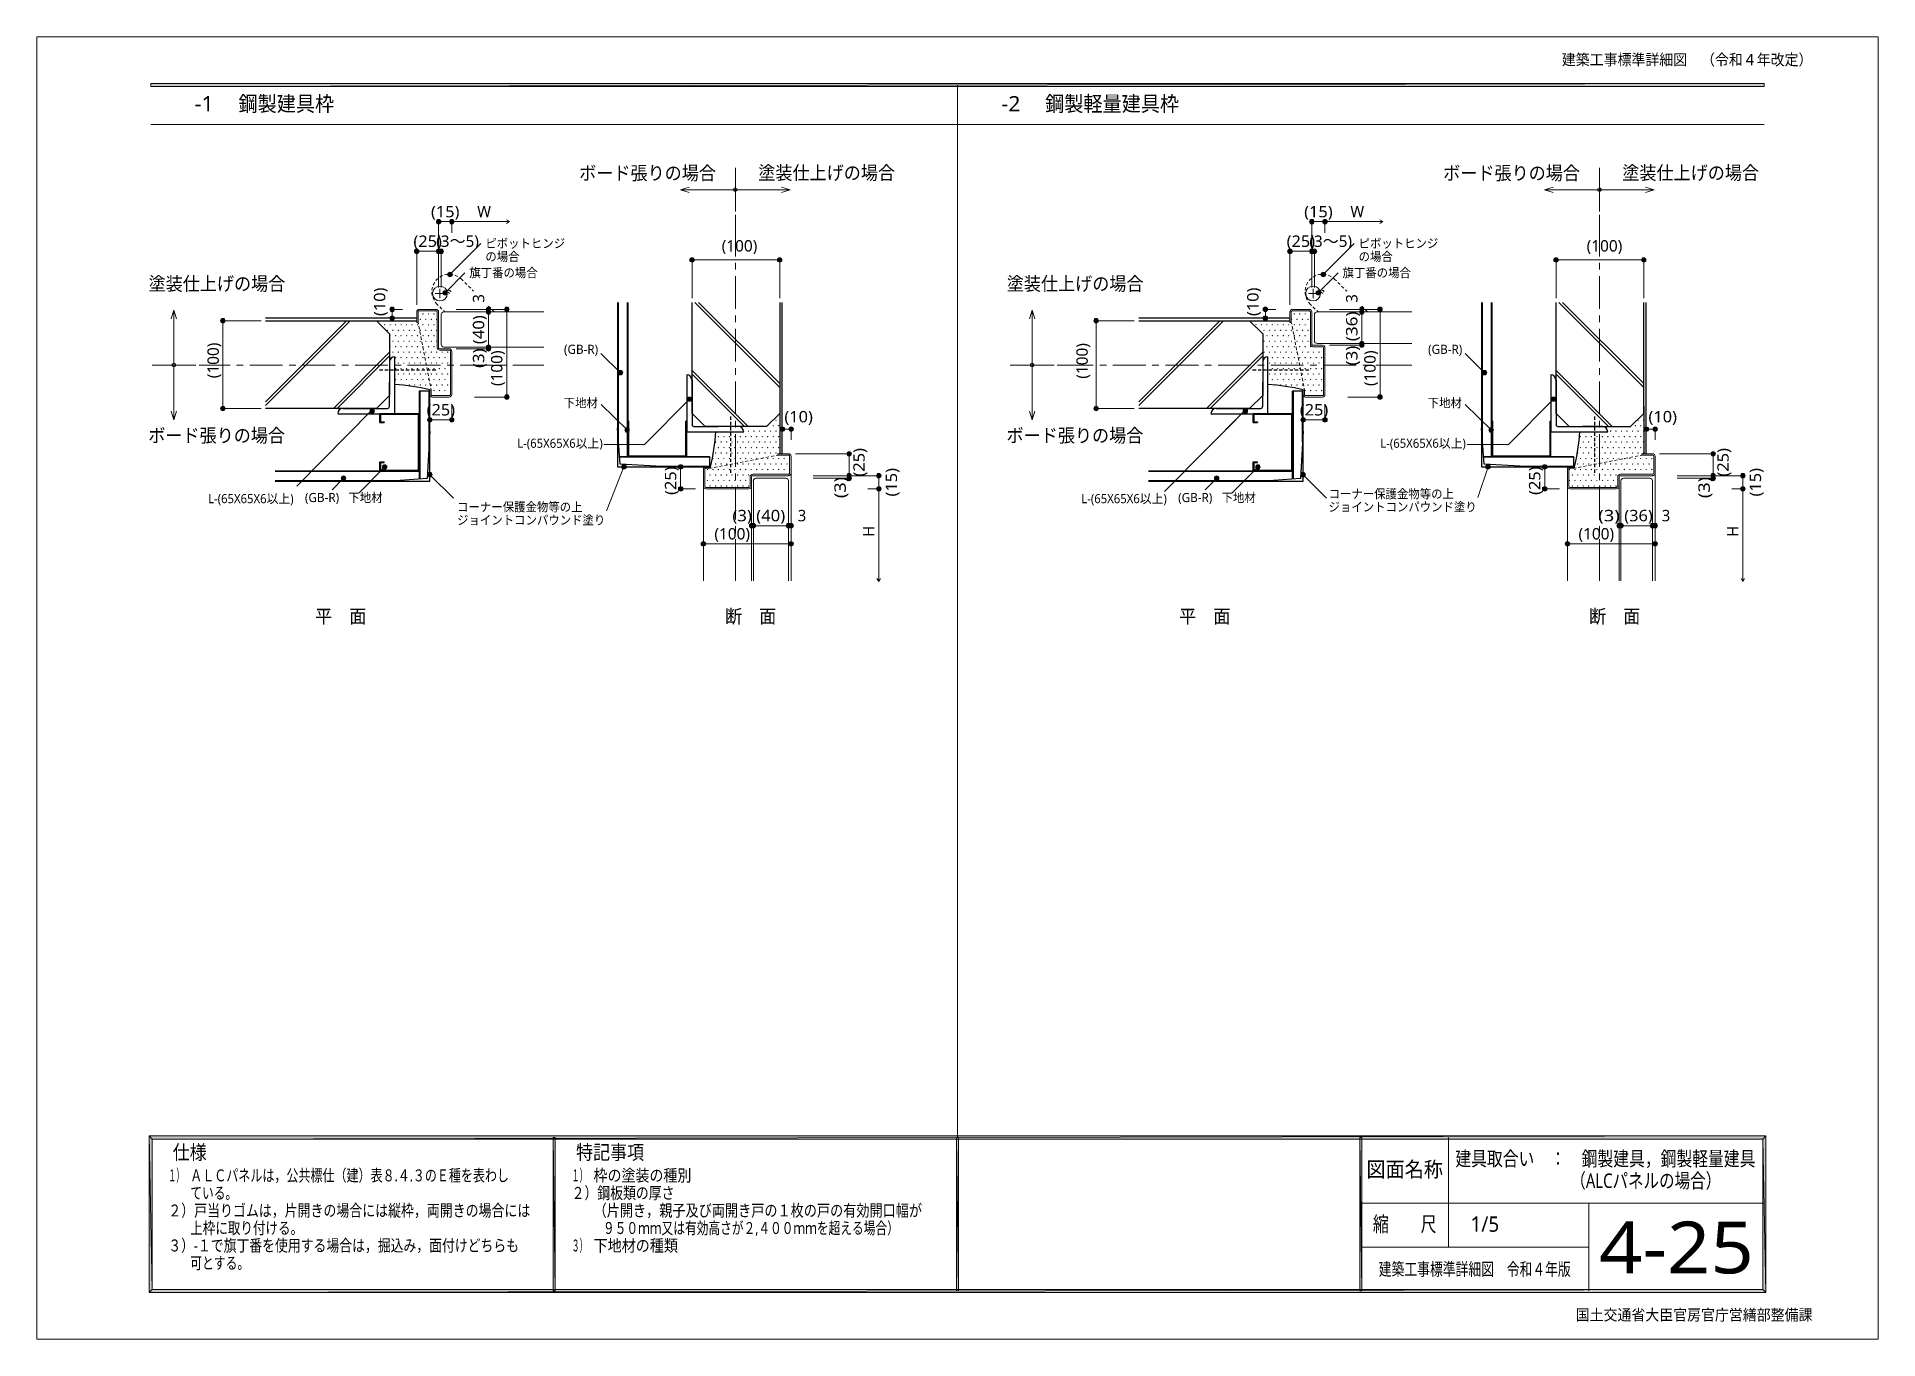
# Model space of a CAD drawing. Header units: millimetres. Extents: x 0 to 420, y 0 to 297.
import ezdxf
from ezdxf.enums import TextEntityAlignment as Align

# ---------------------------------------------------------------- set-up
doc = ezdxf.new("R2010")
doc.units = ezdxf.units.MM
doc.styles.add('kst32b', font='NotoSansJP-Variable.ttf')

msp = doc.modelspace()

# ---------------------------------------------------------------- texts
at = {"style": 'kst32b'}
for s, height, p, p2 in [('建築工事標準詳細図\u3000（令和４年改定）', 2.54, (348.01, 290.49), (405.16, 290.49)), ('-1', 3.491, (36.17, 279.97), (40.54, 279.97)), ('鋼製建具枠', 3.491, (46.19, 279.97), (68, 279.97)), ('-2', 3.491, (220.18, 279.97), (224.54, 279.97)), ('鋼製軽量建具枠', 3.491, (230.17, 279.97), (260.71, 279.97)), ('ボード張りの場合', 3.119, (123.89, 264.35), (155.08, 264.35)), ('塗装仕上げの場合', 3.119, (164.74, 264.41), (195.93, 264.41)), ('ボード張りの場合', 3.119, (320.95, 264.35), (352.14, 264.35)), ('塗装仕上げの場合', 3.119, (361.8, 264.41), (392.99, 264.41)), ('(15)', 2.599, (90.09, 255.82), (96.58, 255.82)), ('(15)', 2.599, (289.24, 255.82), (295.74, 255.82)), ('(25)', 2.599, (86.08, 249.07), (92.58, 249.07)), ('(3～5)', 2.599, (91.27, 249.07), (101.02, 249.07)), ('の場合', 2.079, (102.49, 245.83), (110.29, 245.83)), ('ピボットヒンジ', 2.079, (102.49, 248.84), (120.68, 248.84)), ('(100)', 2.599, (156.4, 248.01), (164.52, 248.01)), ('(25)', 2.599, (285.24, 249.07), (291.74, 249.07)), ('(3～5)', 2.599, (290.43, 249.07), (300.17, 249.07)), ('の場合', 2.079, (301.65, 245.83), (309.44, 245.83)), ('ピボットヒンジ', 2.079, (301.65, 248.84), (319.84, 248.84)), ('(100)', 2.599, (353.67, 248.01), (361.8, 248.01)), ('旗丁番の場合', 2.079, (98.83, 242.15), (114.42, 242.15)), ('旗丁番の場合', 2.079, (297.98, 242.15), (313.58, 242.15)), ('塗装仕上げの場合', 3.119, (25.68, 239.12), (56.86, 239.12)), ('(10)', 2.599, (79.67, 233.3), (79.67, 239.8)), ('塗装仕上げの場合', 3.119, (221.42, 239.12), (252.61, 239.12)), ('(10)', 2.599, (278.83, 233.3), (278.83, 239.8)), ('(3) (40)', 2.599, (102.24, 221.47), (102.24, 233.49)), ('(3) (36)', 2.599, (301.39, 222), (301.39, 234.34)), ('(100)', 2.599, (41.7, 219.12), (41.7, 227.24)), ('(GB-R)', 2.079, (120.42, 224.68), (128.21, 224.68)), ('(100)', 2.599, (239.88, 219.01), (239.88, 227.13)), ('(GB-R)', 2.079, (317.5, 224.68), (325.3, 224.68)), ('(100)', 2.599, (106.38, 217.34), (106.38, 225.46)), ('(100)', 2.599, (305.54, 217.34), (305.54, 225.46)), ('下地材', 2.079, (120.35, 212.47), (128.15, 212.47)), ('下地材', 2.079, (317.42, 212.47), (325.21, 212.47)), ('(25)', 2.599, (89.09, 210.63), (95.59, 210.63)), ('(10)', 2.599, (170.69, 209.06), (177.19, 209.06)), ('(25)', 2.599, (288.25, 210.63), (294.74, 210.63)), ('(10)', 2.599, (367.77, 209.06), (374.27, 209.06)), ('ボード張りの場合', 3.119, (25.61, 204.51), (56.8, 204.51)), ('ボード張りの場合', 3.119, (221.36, 204.51), (252.55, 204.51)), ('L-(65X65X6以上)', 2.0791, (109.77, 203.26), (129.26, 203.26)), ('(25)', 2.599, (189, 196.7), (189, 203.2)), ('L-(65X65X6以上)', 2.0791, (306.62, 203.26), (326.11, 203.26)), ('(25)', 2.599, (386.06, 196.7), (386.06, 203.2)), ('(25)', 2.599, (146.03, 192.51), (146.03, 199.01)), ('(15)', 2.599, (196.38, 192.15), (196.38, 198.65)), ('(25)', 2.599, (343.11, 192.51), (343.11, 199.01)), ('(15)', 2.599, (393.45, 192.15), (393.45, 198.65)), ('下地材', 2.079, (71.25, 190.86), (79.04, 190.86)), ('(3)', 2.599, (184.7, 191.77), (184.7, 196.64)), ('下地材', 2.079, (270.4, 190.86), (278.2, 190.86)), ('コーナー保護金物等の上', 2.0791, (294.81, 191.73), (323.4, 191.73)), ('(3)', 2.599, (381.76, 191.77), (381.76, 196.64)), ('L-(65X65X6以上)', 2.0791, (39.26, 190.63), (58.76, 190.63)), ('(GB-R)', 2.079, (61.34, 190.88), (69.14, 190.88)), ('コーナー保護金物等の上', 2.0791, (96.05, 188.74), (124.64, 188.74)), ('(3) (40)', 2.599, (158.83, 186.5), (170.88, 186.5)), ('L-(65X65X6以上)', 2.0791, (238.42, 190.63), (257.91, 190.63)), ('(GB-R)', 2.079, (260.5, 190.88), (268.29, 190.88)), ('ジョイントコンパウンド塗り', 2.0791, (294.81, 188.74), (328.6, 188.74)), ('(3)', 2.599, (356.34, 186.5), (361.21, 186.5)), ('(36)', 2.599, (362.25, 186.5), (368.74, 186.5)), ('ジョイントコンパウンド塗り', 2.0791, (96.05, 185.74), (129.84, 185.74)), ('(100)', 2.599, (154.73, 182.35), (162.85, 182.35)), ('(100)', 2.599, (351.81, 182.35), (359.93, 182.35)), ('平\u3000面', 3.119, (63.65, 163.26), (75.34, 163.26)), ('断\u3000面', 3.119, (157.14, 163.26), (168.84, 163.26)), ('平\u3000面', 3.119, (260.73, 163.26), (272.43, 163.26)), ('断\u3000面', 3.119, (354.2, 163.26), (365.9, 163.26)), ('仕様', 3.273, (31.18, 40.98), (38.94, 40.98)), ('特記事項', 3.273, (123.17, 40.98), (138.69, 40.98)), ('建具取合い\u3000：\u3000鋼製建具，鋼製軽量建具', 3.3106, (323.72, 39.5), (392.16, 39.5)), ('１）', 2.728, (30.18, 35.98), (33.81, 35.98)), ('ＡＬＣパネルは，公共標仕（建）表８.４.３のＥ種を表わし', 2.7278, (35.18, 35.98), (107.88, 35.98)), ('１）', 2.728, (122.17, 35.98), (125.8, 35.98)), ('枠の塗装の種別', 2.728, (127.17, 35.98), (149.48, 35.98)), ('図面名称', 3.491, (303.45, 36.98), (320.9, 36.98)), ('（ALCパネルの場合）', 3.3106, (349.95, 34.48), (384.35, 34.48)), ('ている。', 2.728, (35.18, 31.98), (45.89, 31.98)), ('２）鋼板類の厚さ', 2.728, (122.17, 31.98), (145.61, 31.98)), ('２）戸当りゴムは，片開きの場合には縦枠，両開きの場合には', 2.7278, (30.18, 27.98), (112.74, 27.98)), ('（片開き，親子及び両開き戸の１枚の戸の有効開口幅が', 2.7278, (127.17, 27.98), (202.09, 27.98)), ('上枠に取り付ける。', 2.728, (35.18, 23.98), (60.92, 23.98)), ('９５０ｍｍ又は有効高さが２,４００ｍｍを超える場合）', 2.7278, (129.32, 23.98), (196.8, 23.98)), ('縮\u3000\u3000尺', 3.491, (304.91, 24.49), (319.43, 24.49)), ('1/5', 3.491, (327.17, 24.49), (333.72, 24.49)), ('4-25', 11.831, (356.51, 14.99), (391.8, 14.99)), ('３）-１で旗丁番を使用する場合は，掘込み，面付けどちらも', 2.7278, (30.18, 20), (110.17, 20)), ('３）', 2.728, (122.17, 19.98), (125.8, 19.98)), ('下地材の種類', 2.728, (127.17, 19.98), (146.41, 19.98)), ('可とする。', 2.728, (35.18, 16), (48.63, 16)), ('建築工事標準詳細図\u3000令和４年版', 2.919, (306.26, 14.5), (350.04, 14.5)), ('国土交通省大臣官房官庁営繕部整備課', 2.54, (351.18, 4.27), (405.16, 4.27))]:
    msp.add_text(s, height=height, dxfattribs=at).set_placement(p, p2, align=Align.FIT)
for s, p in [('W', (100.63, 255.82)), ('W', (299.78, 255.82)), ('3', (173.74, 186.5)), ('3', (370.8, 186.5))]:
    msp.add_text(s, height=2.6, dxfattribs=at).set_placement(p)
for s, p in [('3', (102.24, 236.35)), ('3', (301.39, 236.35)), ('H', (191.24, 182.94)), ('H', (388.3, 182.94))]:
    msp.add_text(s, height=2.6, rotation=90, dxfattribs=at).set_placement(p)

# ---------------------------------------------------------------- hatches: boundary and pattern name
h = msp.add_hatch(color=7)
h.paths.add_polyline_path([(394.17, 285.62), (394.17, 286.32), (26.18, 285.62), (394.17, 285.62)])
h.paths.add_polyline_path([(394.17, 286.32), (26.18, 285.62), (26.18, 286.32), (394.17, 286.32)])
h = msp.add_hatch(color=7)
h.paths.add_polyline_path([(91.36, 255.02), (91.31, 254.83), (91.82, 254.83), (91.36, 255.02)])
h.paths.add_polyline_path([(91.31, 254.83), (91.82, 254.83), (91.36, 254.63), (91.31, 254.83)])
h.paths.add_polyline_path([(91.82, 254.83), (91.36, 254.63), (91.46, 254.47), (91.82, 254.83)])
h = msp.add_hatch(color=7)
h.paths.add_polyline_path([(91.82, 255.33), (91.63, 255.31), (91.82, 254.83), (91.82, 255.33)])
h.paths.add_polyline_path([(91.63, 255.31), (91.82, 254.83), (91.46, 255.19), (91.63, 255.31)])
h.paths.add_polyline_path([(91.82, 254.83), (91.46, 255.19), (91.36, 255.02), (91.82, 254.83)])
h = msp.add_hatch(color=7)
h.paths.add_polyline_path([(91.46, 254.47), (91.63, 254.36), (91.82, 254.83), (91.46, 254.47)])
h.paths.add_polyline_path([(91.63, 254.36), (91.82, 254.83), (91.82, 254.32), (91.63, 254.36)])
h.paths.add_polyline_path([(91.82, 254.83), (91.82, 254.32), (92.03, 254.36), (91.82, 254.83)])
for points in [[(92.03, 255.31), (91.82, 255.33), (91.82, 254.83), (92.03, 255.31)], [(95.02, 255.31), (94.83, 255.33), (94.83, 254.83), (95.02, 255.31)], [(291.19, 255.31), (290.98, 255.33), (290.98, 254.83), (291.19, 255.31)], [(294.17, 255.31), (293.98, 255.33), (293.98, 254.83), (294.17, 255.31)], [(87.02, 248.54), (86.83, 248.58), (86.83, 248.07), (87.02, 248.54)], [(92.03, 248.54), (91.82, 248.58), (91.82, 248.07), (92.03, 248.54)], [(92.63, 248.54), (92.43, 248.58), (92.43, 248.07), (92.63, 248.54)], [(286.19, 248.54), (285.98, 248.58), (285.98, 248.07), (286.19, 248.54)], [(291.19, 248.54), (290.98, 248.58), (290.98, 248.07), (291.19, 248.54)], [(291.78, 248.54), (291.59, 248.58), (291.59, 248.07), (291.78, 248.54)], [(149.82, 246.57), (149.63, 246.61), (149.63, 246.1), (149.82, 246.57)], [(169.82, 246.57), (169.63, 246.61), (169.63, 246.1), (169.82, 246.57)], [(346.88, 246.57), (346.69, 246.61), (346.69, 246.1), (346.88, 246.57)], [(366.88, 246.57), (366.69, 246.61), (366.69, 246.1), (366.88, 246.57)], [(94.23, 243.25), (94.06, 243.14), (94.42, 242.78), (94.23, 243.25)], [(293.39, 243.25), (293.22, 243.14), (293.58, 242.78), (293.39, 243.25)], [(93.11, 239.08), (92.94, 238.97), (93.3, 238.61), (93.11, 239.08)], [(292.27, 239.08), (292.1, 238.97), (292.46, 238.61), (292.27, 239.08)], [(42.14, 232.43), (42.12, 232.22), (42.63, 232.22), (42.14, 232.43)], [(79.52, 231.35), (79.5, 231.33), (79.48, 231.31), (79.5, 231.29), (79.52, 231.27), (79.54, 231.29), (79.57, 231.31), (79.54, 231.33), (79.52, 231.35)], [(80.75, 233.02), (80.71, 232.83), (81.24, 232.83), (80.75, 233.02)], [(80.77, 231.35), (80.75, 231.33), (80.73, 231.31), (80.75, 231.29), (80.77, 231.27), (80.79, 231.29), (80.81, 231.31), (80.79, 231.33), (80.77, 231.35)], [(81.7, 234.63), (81.75, 234.82), (81.24, 234.82), (81.7, 234.63)], [(82.02, 231.35), (82, 231.33), (81.98, 231.31), (82, 231.29), (82.02, 231.27), (82.04, 231.29), (82.06, 231.31), (82.04, 231.33), (82.02, 231.35)], [(83.27, 231.35), (83.25, 231.33), (83.23, 231.31), (83.25, 231.29), (83.27, 231.27), (83.29, 231.29), (83.31, 231.31), (83.29, 231.33), (83.27, 231.35)], [(84.52, 231.35), (84.5, 231.33), (84.48, 231.31), (84.5, 231.29), (84.52, 231.27), (84.54, 231.29), (84.56, 231.31), (84.54, 231.33), (84.52, 231.35)], [(85.77, 231.35), (85.75, 231.33), (85.72, 231.31), (85.75, 231.29), (85.77, 231.27), (85.79, 231.29), (85.81, 231.31), (85.79, 231.33), (85.77, 231.35)], [(87.02, 231.35), (87, 231.33), (86.97, 231.31), (87, 231.29), (87.02, 231.27), (87.04, 231.29), (87.06, 231.31), (87.04, 231.33), (87.02, 231.35)], [(87.65, 232.6), (87.63, 232.58), (87.61, 232.56), (87.63, 232.54), (87.65, 232.52), (87.67, 232.54), (87.69, 232.56), (87.67, 232.58), (87.65, 232.6)], [(88.27, 233.85), (88.24, 233.83), (88.22, 233.81), (88.24, 233.79), (88.27, 233.76), (88.29, 233.79), (88.31, 233.81), (88.29, 233.83), (88.27, 233.85)], [(88.27, 231.35), (88.24, 231.33), (88.22, 231.31), (88.24, 231.29), (88.27, 231.27), (88.29, 231.29), (88.31, 231.31), (88.29, 231.33), (88.27, 231.35)], [(88.9, 232.6), (88.88, 232.58), (88.86, 232.56), (88.88, 232.54), (88.9, 232.52), (88.92, 232.54), (88.94, 232.56), (88.92, 232.58), (88.9, 232.6)], [(89.51, 233.85), (89.49, 233.83), (89.47, 233.81), (89.49, 233.79), (89.51, 233.76), (89.54, 233.79), (89.56, 233.81), (89.54, 233.83), (89.51, 233.85)], [(89.51, 231.35), (89.49, 231.33), (89.47, 231.31), (89.49, 231.29), (89.51, 231.27), (89.54, 231.29), (89.56, 231.31), (89.54, 231.33), (89.51, 231.35)], [(90.15, 232.6), (90.13, 232.58), (90.11, 232.56), (90.13, 232.54), (90.15, 232.52), (90.17, 232.54), (90.19, 232.56), (90.17, 232.58), (90.15, 232.6)], [(90.76, 233.85), (90.74, 233.83), (90.72, 233.81), (90.74, 233.79), (90.76, 233.76), (90.78, 233.79), (90.81, 233.81), (90.78, 233.83), (90.76, 233.85)], [(90.76, 231.35), (90.74, 231.33), (90.72, 231.31), (90.74, 231.29), (90.76, 231.27), (90.78, 231.29), (90.81, 231.31), (90.78, 231.33), (90.76, 231.35)], [(91.4, 232.6), (91.38, 232.58), (91.36, 232.56), (91.38, 232.54), (91.4, 232.52), (91.42, 232.54), (91.44, 232.56), (91.42, 232.58), (91.4, 232.6)], [(102.76, 235.03), (102.72, 234.82), (103.23, 234.82), (102.76, 235.03)], [(107.87, 234.63), (107.91, 234.82), (107.4, 234.82), (107.87, 234.63)], [(241.32, 232.43), (241.28, 232.22), (241.79, 232.22), (241.32, 232.43)], [(278.24, 231.35), (278.21, 231.33), (278.19, 231.31), (278.21, 231.29), (278.24, 231.27), (278.26, 231.29), (278.28, 231.31), (278.26, 231.33), (278.24, 231.35)], [(279.48, 231.35), (279.46, 231.33), (279.44, 231.31), (279.46, 231.29), (279.48, 231.27), (279.51, 231.29), (279.53, 231.31), (279.51, 231.33), (279.48, 231.35)], [(279.91, 233.02), (279.87, 232.83), (280.39, 232.83), (279.91, 233.02)], [(280.86, 234.63), (280.9, 234.82), (280.39, 234.82), (280.86, 234.63)], [(280.73, 231.35), (280.71, 231.33), (280.69, 231.31), (280.71, 231.29), (280.73, 231.27), (280.75, 231.29), (280.78, 231.31), (280.75, 231.33), (280.73, 231.35)], [(281.98, 231.35), (281.96, 231.33), (281.94, 231.31), (281.96, 231.29), (281.98, 231.27), (282, 231.29), (282.02, 231.31), (282, 231.33), (281.98, 231.35)], [(283.23, 231.35), (283.21, 231.33), (283.19, 231.31), (283.21, 231.29), (283.23, 231.27), (283.25, 231.29), (283.27, 231.31), (283.25, 231.33), (283.23, 231.35)], [(284.48, 231.35), (284.46, 231.33), (284.44, 231.31), (284.46, 231.29), (284.48, 231.27), (284.5, 231.29), (284.52, 231.31), (284.5, 231.33), (284.48, 231.35)], [(285.73, 231.35), (285.71, 231.33), (285.69, 231.31), (285.71, 231.29), (285.73, 231.27), (285.75, 231.29), (285.77, 231.31), (285.75, 231.33), (285.73, 231.35)], [(286.34, 232.6), (286.32, 232.58), (286.3, 232.56), (286.32, 232.54), (286.34, 232.52), (286.36, 232.54), (286.39, 232.56), (286.36, 232.58), (286.34, 232.6)], [(286.98, 233.85), (286.96, 233.83), (286.94, 233.81), (286.96, 233.79), (286.98, 233.76), (287, 233.79), (287.02, 233.81), (287, 233.83), (286.98, 233.85)], [(286.98, 231.35), (286.96, 231.33), (286.94, 231.31), (286.96, 231.29), (286.98, 231.27), (287, 231.29), (287.02, 231.31), (287, 231.33), (286.98, 231.35)], [(287.59, 232.6), (287.57, 232.58), (287.55, 232.56), (287.57, 232.54), (287.59, 232.52), (287.61, 232.54), (287.63, 232.56), (287.61, 232.58), (287.59, 232.6)], [(288.23, 233.85), (288.21, 233.83), (288.18, 233.81), (288.21, 233.79), (288.23, 233.76), (288.25, 233.79), (288.27, 233.81), (288.25, 233.83), (288.23, 233.85)], [(288.23, 231.35), (288.21, 231.33), (288.18, 231.31), (288.21, 231.29), (288.23, 231.27), (288.25, 231.29), (288.27, 231.31), (288.25, 231.33), (288.23, 231.35)], [(288.86, 232.6), (288.84, 232.58), (288.82, 232.56), (288.84, 232.54), (288.86, 232.52), (288.88, 232.54), (288.9, 232.56), (288.88, 232.58), (288.86, 232.6)], [(289.48, 233.85), (289.45, 233.83), (289.43, 233.81), (289.45, 233.79), (289.48, 233.76), (289.5, 233.79), (289.52, 233.81), (289.5, 233.83), (289.48, 233.85)], [(289.48, 231.35), (289.45, 231.33), (289.43, 231.31), (289.45, 231.29), (289.48, 231.27), (289.5, 231.29), (289.52, 231.31), (289.5, 231.33), (289.48, 231.35)], [(290.11, 232.6), (290.09, 232.58), (290.07, 232.56), (290.09, 232.54), (290.11, 232.52), (290.13, 232.54), (290.15, 232.56), (290.13, 232.58), (290.11, 232.6)], [(301.92, 235.03), (301.88, 234.82), (302.39, 234.82), (301.92, 235.03)], [(307.02, 234.63), (307.06, 234.82), (306.56, 234.82), (307.02, 234.63)], [(80.14, 230.1), (80.12, 230.08), (80.09, 230.06), (80.12, 230.04), (80.14, 230.02), (80.16, 230.04), (80.18, 230.06), (80.16, 230.08), (80.14, 230.1)], [(80.77, 228.85), (80.75, 228.83), (80.73, 228.81), (80.75, 228.79), (80.77, 228.77), (80.79, 228.79), (80.81, 228.81), (80.79, 228.83), (80.77, 228.85)], [(81.39, 230.1), (81.36, 230.08), (81.34, 230.06), (81.36, 230.04), (81.39, 230.02), (81.41, 230.04), (81.43, 230.06), (81.41, 230.08), (81.39, 230.1)], [(81.39, 227.61), (81.36, 227.58), (81.34, 227.56), (81.36, 227.54), (81.39, 227.52), (81.41, 227.54), (81.43, 227.56), (81.41, 227.58), (81.39, 227.61)], [(82.02, 228.85), (82, 228.83), (81.98, 228.81), (82, 228.79), (82.02, 228.77), (82.04, 228.79), (82.06, 228.81), (82.04, 228.83), (82.02, 228.85)], [(82.63, 230.1), (82.61, 230.08), (82.59, 230.06), (82.61, 230.04), (82.63, 230.02), (82.66, 230.04), (82.68, 230.06), (82.66, 230.08), (82.63, 230.1)], [(82.63, 227.61), (82.61, 227.58), (82.59, 227.56), (82.61, 227.54), (82.63, 227.52), (82.66, 227.54), (82.68, 227.56), (82.66, 227.58), (82.63, 227.61)], [(83.27, 228.85), (83.25, 228.83), (83.23, 228.81), (83.25, 228.79), (83.27, 228.77), (83.29, 228.79), (83.31, 228.81), (83.29, 228.83), (83.27, 228.85)], [(83.88, 230.1), (83.86, 230.08), (83.84, 230.06), (83.86, 230.04), (83.88, 230.02), (83.9, 230.04), (83.93, 230.06), (83.9, 230.08), (83.88, 230.1)], [(83.88, 227.61), (83.86, 227.58), (83.84, 227.56), (83.86, 227.54), (83.88, 227.52), (83.9, 227.54), (83.93, 227.56), (83.9, 227.58), (83.88, 227.61)], [(84.52, 228.85), (84.5, 228.83), (84.48, 228.81), (84.5, 228.79), (84.52, 228.77), (84.54, 228.79), (84.56, 228.81), (84.54, 228.83), (84.52, 228.85)], [(85.15, 230.1), (85.13, 230.08), (85.11, 230.06), (85.13, 230.04), (85.15, 230.02), (85.17, 230.04), (85.2, 230.06), (85.17, 230.08), (85.15, 230.1)], [(85.15, 227.61), (85.13, 227.58), (85.11, 227.56), (85.13, 227.54), (85.15, 227.52), (85.17, 227.54), (85.2, 227.56), (85.17, 227.58), (85.15, 227.61)], [(85.77, 228.85), (85.75, 228.83), (85.72, 228.81), (85.75, 228.79), (85.77, 228.77), (85.79, 228.79), (85.81, 228.81), (85.79, 228.83), (85.77, 228.85)], [(86.4, 230.1), (86.38, 230.08), (86.36, 230.06), (86.38, 230.04), (86.4, 230.02), (86.42, 230.04), (86.44, 230.06), (86.42, 230.08), (86.4, 230.1)], [(86.4, 227.61), (86.38, 227.58), (86.36, 227.56), (86.38, 227.54), (86.4, 227.52), (86.42, 227.54), (86.44, 227.56), (86.42, 227.58), (86.4, 227.61)], [(87.02, 228.85), (87, 228.83), (86.97, 228.81), (87, 228.79), (87.02, 228.77), (87.04, 228.79), (87.06, 228.81), (87.04, 228.83), (87.02, 228.85)], [(87.65, 230.1), (87.63, 230.08), (87.61, 230.06), (87.63, 230.04), (87.65, 230.02), (87.67, 230.04), (87.69, 230.06), (87.67, 230.08), (87.65, 230.1)], [(87.65, 227.61), (87.63, 227.58), (87.61, 227.56), (87.63, 227.54), (87.65, 227.52), (87.67, 227.54), (87.69, 227.56), (87.67, 227.58), (87.65, 227.61)], [(88.27, 228.85), (88.24, 228.83), (88.22, 228.81), (88.24, 228.79), (88.27, 228.77), (88.29, 228.79), (88.31, 228.81), (88.29, 228.83), (88.27, 228.85)], [(88.9, 230.1), (88.88, 230.08), (88.86, 230.06), (88.88, 230.04), (88.9, 230.02), (88.92, 230.04), (88.94, 230.06), (88.92, 230.08), (88.9, 230.1)], [(88.9, 227.61), (88.88, 227.58), (88.86, 227.56), (88.88, 227.54), (88.9, 227.52), (88.92, 227.54), (88.94, 227.56), (88.92, 227.58), (88.9, 227.61)], [(89.51, 228.85), (89.49, 228.83), (89.47, 228.81), (89.49, 228.79), (89.51, 228.77), (89.54, 228.79), (89.56, 228.81), (89.54, 228.83), (89.51, 228.85)], [(90.15, 230.1), (90.13, 230.08), (90.11, 230.06), (90.13, 230.04), (90.15, 230.02), (90.17, 230.04), (90.19, 230.06), (90.17, 230.08), (90.15, 230.1)], [(90.15, 227.61), (90.13, 227.58), (90.11, 227.56), (90.13, 227.54), (90.15, 227.52), (90.17, 227.54), (90.19, 227.56), (90.17, 227.58), (90.15, 227.61)], [(90.76, 228.85), (90.74, 228.83), (90.72, 228.81), (90.74, 228.79), (90.76, 228.77), (90.78, 228.79), (90.81, 228.81), (90.78, 228.83), (90.76, 228.85)], [(91.4, 230.1), (91.38, 230.08), (91.36, 230.06), (91.38, 230.04), (91.4, 230.02), (91.42, 230.04), (91.44, 230.06), (91.42, 230.08), (91.4, 230.1)], [(91.4, 227.61), (91.38, 227.58), (91.36, 227.56), (91.38, 227.54), (91.4, 227.52), (91.42, 227.54), (91.44, 227.56), (91.42, 227.58), (91.4, 227.61)], [(280.1, 230.1), (280.08, 230.08), (280.06, 230.06), (280.08, 230.04), (280.1, 230.02), (280.12, 230.04), (280.14, 230.06), (280.12, 230.08), (280.1, 230.1)], [(280.1, 227.61), (280.08, 227.58), (280.06, 227.56), (280.08, 227.54), (280.1, 227.52), (280.12, 227.54), (280.14, 227.56), (280.12, 227.58), (280.1, 227.61)], [(280.73, 228.85), (280.71, 228.83), (280.69, 228.81), (280.71, 228.79), (280.73, 228.77), (280.75, 228.79), (280.78, 228.81), (280.75, 228.83), (280.73, 228.85)], [(281.35, 230.1), (281.33, 230.08), (281.31, 230.06), (281.33, 230.04), (281.35, 230.02), (281.37, 230.04), (281.39, 230.06), (281.37, 230.08), (281.35, 230.1)], [(281.35, 227.61), (281.33, 227.58), (281.31, 227.56), (281.33, 227.54), (281.35, 227.52), (281.37, 227.54), (281.39, 227.56), (281.37, 227.58), (281.35, 227.61)], [(281.98, 228.85), (281.96, 228.83), (281.94, 228.81), (281.96, 228.79), (281.98, 228.77), (282, 228.79), (282.02, 228.81), (282, 228.83), (281.98, 228.85)], [(282.6, 230.1), (282.57, 230.08), (282.55, 230.06), (282.57, 230.04), (282.6, 230.02), (282.62, 230.04), (282.64, 230.06), (282.62, 230.08), (282.6, 230.1)], [(282.6, 227.61), (282.57, 227.58), (282.55, 227.56), (282.57, 227.54), (282.6, 227.52), (282.62, 227.54), (282.64, 227.56), (282.62, 227.58), (282.6, 227.61)], [(283.23, 228.85), (283.21, 228.83), (283.19, 228.81), (283.21, 228.79), (283.23, 228.77), (283.25, 228.79), (283.27, 228.81), (283.25, 228.83), (283.23, 228.85)], [(283.84, 230.1), (283.82, 230.08), (283.8, 230.06), (283.82, 230.04), (283.84, 230.02), (283.87, 230.04), (283.89, 230.06), (283.87, 230.08), (283.84, 230.1)], [(283.84, 227.61), (283.82, 227.58), (283.8, 227.56), (283.82, 227.54), (283.84, 227.52), (283.87, 227.54), (283.89, 227.56), (283.87, 227.58), (283.84, 227.61)], [(284.48, 228.85), (284.46, 228.83), (284.44, 228.81), (284.46, 228.79), (284.48, 228.77), (284.5, 228.79), (284.52, 228.81), (284.5, 228.83), (284.48, 228.85)], [(285.09, 230.1), (285.07, 230.08), (285.05, 230.06), (285.07, 230.04), (285.09, 230.02), (285.12, 230.04), (285.14, 230.06), (285.12, 230.08), (285.09, 230.1)], [(285.09, 227.61), (285.07, 227.58), (285.05, 227.56), (285.07, 227.54), (285.09, 227.52), (285.12, 227.54), (285.14, 227.56), (285.12, 227.58), (285.09, 227.61)], [(285.73, 228.85), (285.71, 228.83), (285.69, 228.81), (285.71, 228.79), (285.73, 228.77), (285.75, 228.79), (285.77, 228.81), (285.75, 228.83), (285.73, 228.85)], [(286.34, 230.1), (286.32, 230.08), (286.3, 230.06), (286.32, 230.04), (286.34, 230.02), (286.36, 230.04), (286.39, 230.06), (286.36, 230.08), (286.34, 230.1)], [(286.34, 227.61), (286.32, 227.58), (286.3, 227.56), (286.32, 227.54), (286.34, 227.52), (286.36, 227.54), (286.39, 227.56), (286.36, 227.58), (286.34, 227.61)], [(286.98, 228.85), (286.96, 228.83), (286.94, 228.81), (286.96, 228.79), (286.98, 228.77), (287, 228.79), (287.02, 228.81), (287, 228.83), (286.98, 228.85)], [(287.59, 230.1), (287.57, 230.08), (287.55, 230.06), (287.57, 230.04), (287.59, 230.02), (287.61, 230.04), (287.63, 230.06), (287.61, 230.08), (287.59, 230.1)], [(287.59, 227.61), (287.57, 227.58), (287.55, 227.56), (287.57, 227.54), (287.59, 227.52), (287.61, 227.54), (287.63, 227.56), (287.61, 227.58), (287.59, 227.61)], [(288.23, 228.85), (288.21, 228.83), (288.18, 228.81), (288.21, 228.79), (288.23, 228.77), (288.25, 228.79), (288.27, 228.81), (288.25, 228.83), (288.23, 228.85)], [(288.86, 230.1), (288.84, 230.08), (288.82, 230.06), (288.84, 230.04), (288.86, 230.02), (288.88, 230.04), (288.9, 230.06), (288.88, 230.08), (288.86, 230.1)], [(288.86, 227.61), (288.84, 227.58), (288.82, 227.56), (288.84, 227.54), (288.86, 227.52), (288.88, 227.54), (288.9, 227.56), (288.88, 227.58), (288.86, 227.61)], [(289.48, 228.85), (289.45, 228.83), (289.43, 228.81), (289.45, 228.79), (289.48, 228.77), (289.5, 228.79), (289.52, 228.81), (289.5, 228.83), (289.48, 228.85)], [(290.11, 230.1), (290.09, 230.08), (290.07, 230.06), (290.09, 230.04), (290.11, 230.02), (290.13, 230.04), (290.15, 230.06), (290.13, 230.08), (290.11, 230.1)], [(290.11, 227.61), (290.09, 227.58), (290.07, 227.56), (290.09, 227.54), (290.11, 227.52), (290.13, 227.54), (290.15, 227.56), (290.13, 227.58), (290.11, 227.61)], [(80.77, 226.36), (80.75, 226.34), (80.73, 226.31), (80.75, 226.29), (80.77, 226.27), (80.79, 226.29), (80.81, 226.31), (80.79, 226.34), (80.77, 226.36)], [(80.77, 223.86), (80.75, 223.84), (80.73, 223.82), (80.75, 223.8), (80.77, 223.77), (80.79, 223.8), (80.81, 223.82), (80.79, 223.84), (80.77, 223.86)], [(81.39, 225.11), (81.36, 225.09), (81.34, 225.07), (81.36, 225.04), (81.39, 225.02), (81.41, 225.04), (81.43, 225.07), (81.41, 225.09), (81.39, 225.11)], [(82.02, 226.36), (82, 226.34), (81.98, 226.31), (82, 226.29), (82.02, 226.27), (82.04, 226.29), (82.06, 226.31), (82.04, 226.34), (82.02, 226.36)], [(82.02, 223.86), (82, 223.84), (81.98, 223.82), (82, 223.8), (82.02, 223.77), (82.04, 223.8), (82.06, 223.82), (82.04, 223.84), (82.02, 223.86)], [(82.63, 225.11), (82.61, 225.09), (82.59, 225.07), (82.61, 225.04), (82.63, 225.02), (82.66, 225.04), (82.68, 225.07), (82.66, 225.09), (82.63, 225.11)], [(82.63, 222.61), (82.61, 222.59), (82.59, 222.57), (82.61, 222.55), (82.63, 222.53), (82.66, 222.55), (82.68, 222.57), (82.66, 222.59), (82.63, 222.61)], [(83.27, 226.36), (83.25, 226.34), (83.23, 226.31), (83.25, 226.29), (83.27, 226.27), (83.29, 226.29), (83.31, 226.31), (83.29, 226.34), (83.27, 226.36)], [(83.27, 223.86), (83.25, 223.84), (83.23, 223.82), (83.25, 223.8), (83.27, 223.77), (83.29, 223.8), (83.31, 223.82), (83.29, 223.84), (83.27, 223.86)], [(83.88, 225.11), (83.86, 225.09), (83.84, 225.07), (83.86, 225.04), (83.88, 225.02), (83.9, 225.04), (83.93, 225.07), (83.9, 225.09), (83.88, 225.11)], [(83.88, 222.61), (83.86, 222.59), (83.84, 222.57), (83.86, 222.55), (83.88, 222.53), (83.9, 222.55), (83.93, 222.57), (83.9, 222.59), (83.88, 222.61)], [(84.52, 226.36), (84.5, 226.34), (84.48, 226.31), (84.5, 226.29), (84.52, 226.27), (84.54, 226.29), (84.56, 226.31), (84.54, 226.34), (84.52, 226.36)], [(84.52, 223.86), (84.5, 223.84), (84.48, 223.82), (84.5, 223.8), (84.52, 223.77), (84.54, 223.8), (84.56, 223.82), (84.54, 223.84), (84.52, 223.86)], [(85.15, 225.11), (85.13, 225.09), (85.11, 225.07), (85.13, 225.04), (85.15, 225.02), (85.17, 225.04), (85.2, 225.07), (85.17, 225.09), (85.15, 225.11)], [(85.15, 222.61), (85.13, 222.59), (85.11, 222.57), (85.13, 222.55), (85.15, 222.53), (85.17, 222.55), (85.2, 222.57), (85.17, 222.59), (85.15, 222.61)], [(85.77, 226.36), (85.75, 226.34), (85.72, 226.31), (85.75, 226.29), (85.77, 226.27), (85.79, 226.29), (85.81, 226.31), (85.79, 226.34), (85.77, 226.36)], [(85.77, 223.86), (85.75, 223.84), (85.72, 223.82), (85.75, 223.8), (85.77, 223.77), (85.79, 223.8), (85.81, 223.82), (85.79, 223.84), (85.77, 223.86)], [(86.4, 225.11), (86.38, 225.09), (86.36, 225.07), (86.38, 225.04), (86.4, 225.02), (86.42, 225.04), (86.44, 225.07), (86.42, 225.09), (86.4, 225.11)], [(86.4, 222.61), (86.38, 222.59), (86.36, 222.57), (86.38, 222.55), (86.4, 222.53), (86.42, 222.55), (86.44, 222.57), (86.42, 222.59), (86.4, 222.61)], [(87.02, 226.36), (87, 226.34), (86.97, 226.31), (87, 226.29), (87.02, 226.27), (87.04, 226.29), (87.06, 226.31), (87.04, 226.34), (87.02, 226.36)], [(87.02, 223.86), (87, 223.84), (86.97, 223.82), (87, 223.8), (87.02, 223.77), (87.04, 223.8), (87.06, 223.82), (87.04, 223.84), (87.02, 223.86)], [(87.65, 225.11), (87.63, 225.09), (87.61, 225.07), (87.63, 225.04), (87.65, 225.02), (87.67, 225.04), (87.69, 225.07), (87.67, 225.09), (87.65, 225.11)], [(87.65, 222.61), (87.63, 222.59), (87.61, 222.57), (87.63, 222.55), (87.65, 222.53), (87.67, 222.55), (87.69, 222.57), (87.67, 222.59), (87.65, 222.61)], [(88.27, 226.36), (88.24, 226.34), (88.22, 226.31), (88.24, 226.29), (88.27, 226.27), (88.29, 226.29), (88.31, 226.31), (88.29, 226.34), (88.27, 226.36)], [(88.27, 223.86), (88.24, 223.84), (88.22, 223.82), (88.24, 223.8), (88.27, 223.77), (88.29, 223.8), (88.31, 223.82), (88.29, 223.84), (88.27, 223.86)], [(88.9, 225.11), (88.88, 225.09), (88.86, 225.07), (88.88, 225.04), (88.9, 225.02), (88.92, 225.04), (88.94, 225.07), (88.92, 225.09), (88.9, 225.11)], [(88.9, 222.61), (88.88, 222.59), (88.86, 222.57), (88.88, 222.55), (88.9, 222.53), (88.92, 222.55), (88.94, 222.57), (88.92, 222.59), (88.9, 222.61)], [(89.51, 226.36), (89.49, 226.34), (89.47, 226.31), (89.49, 226.29), (89.51, 226.27), (89.54, 226.29), (89.56, 226.31), (89.54, 226.34), (89.51, 226.36)], [(89.51, 223.86), (89.49, 223.84), (89.47, 223.82), (89.49, 223.8), (89.51, 223.77), (89.54, 223.8), (89.56, 223.82), (89.54, 223.84), (89.51, 223.86)], [(90.15, 225.11), (90.13, 225.09), (90.11, 225.07), (90.13, 225.04), (90.15, 225.02), (90.17, 225.04), (90.19, 225.07), (90.17, 225.09), (90.15, 225.11)], [(90.15, 222.61), (90.13, 222.59), (90.11, 222.57), (90.13, 222.55), (90.15, 222.53), (90.17, 222.55), (90.19, 222.57), (90.17, 222.59), (90.15, 222.61)], [(90.76, 226.36), (90.74, 226.34), (90.72, 226.31), (90.74, 226.29), (90.76, 226.27), (90.78, 226.29), (90.81, 226.31), (90.78, 226.34), (90.76, 226.36)], [(90.76, 223.86), (90.74, 223.84), (90.72, 223.82), (90.74, 223.8), (90.76, 223.77), (90.78, 223.8), (90.81, 223.82), (90.78, 223.84), (90.76, 223.86)], [(91.4, 225.11), (91.38, 225.09), (91.36, 225.07), (91.38, 225.04), (91.4, 225.02), (91.42, 225.04), (91.44, 225.07), (91.42, 225.09), (91.4, 225.11)], [(91.4, 222.61), (91.38, 222.59), (91.36, 222.57), (91.38, 222.55), (91.4, 222.53), (91.42, 222.55), (91.44, 222.57), (91.42, 222.59), (91.4, 222.61)], [(92.01, 223.86), (91.99, 223.84), (91.97, 223.82), (91.99, 223.8), (92.01, 223.77), (92.03, 223.8), (92.05, 223.82), (92.03, 223.84), (92.01, 223.86)], [(92.65, 225.11), (92.63, 225.09), (92.6, 225.07), (92.63, 225.04), (92.65, 225.02), (92.67, 225.04), (92.69, 225.07), (92.67, 225.09), (92.65, 225.11)], [(92.65, 222.61), (92.63, 222.59), (92.6, 222.57), (92.63, 222.55), (92.65, 222.53), (92.67, 222.55), (92.69, 222.57), (92.67, 222.59), (92.65, 222.61)], [(93.26, 223.86), (93.24, 223.84), (93.22, 223.82), (93.24, 223.8), (93.26, 223.77), (93.28, 223.8), (93.3, 223.82), (93.28, 223.84), (93.26, 223.86)], [(93.9, 225.11), (93.87, 225.09), (93.85, 225.07), (93.87, 225.04), (93.9, 225.02), (93.92, 225.04), (93.94, 225.07), (93.92, 225.09), (93.9, 225.11)], [(93.9, 222.61), (93.87, 222.59), (93.85, 222.57), (93.87, 222.55), (93.9, 222.53), (93.92, 222.55), (93.94, 222.57), (93.92, 222.59), (93.9, 222.61)], [(103.7, 225.64), (103.74, 225.83), (103.23, 225.83), (103.7, 225.64)], [(280.1, 225.11), (280.08, 225.09), (280.06, 225.07), (280.08, 225.04), (280.1, 225.02), (280.12, 225.04), (280.14, 225.07), (280.12, 225.09), (280.1, 225.11)], [(280.73, 226.36), (280.71, 226.34), (280.69, 226.31), (280.71, 226.29), (280.73, 226.27), (280.75, 226.29), (280.78, 226.31), (280.75, 226.34), (280.73, 226.36)], [(281.35, 225.11), (281.33, 225.09), (281.31, 225.07), (281.33, 225.04), (281.35, 225.02), (281.37, 225.04), (281.39, 225.07), (281.37, 225.09), (281.35, 225.11)], [(281.35, 222.61), (281.33, 222.59), (281.31, 222.57), (281.33, 222.55), (281.35, 222.53), (281.37, 222.55), (281.39, 222.57), (281.37, 222.59), (281.35, 222.61)], [(281.98, 226.36), (281.96, 226.34), (281.94, 226.31), (281.96, 226.29), (281.98, 226.27), (282, 226.29), (282.02, 226.31), (282, 226.34), (281.98, 226.36)], [(281.98, 223.86), (281.96, 223.84), (281.94, 223.82), (281.96, 223.8), (281.98, 223.77), (282, 223.8), (282.02, 223.82), (282, 223.84), (281.98, 223.86)], [(282.6, 225.11), (282.57, 225.09), (282.55, 225.07), (282.57, 225.04), (282.6, 225.02), (282.62, 225.04), (282.64, 225.07), (282.62, 225.09), (282.6, 225.11)], [(282.6, 222.61), (282.57, 222.59), (282.55, 222.57), (282.57, 222.55), (282.6, 222.53), (282.62, 222.55), (282.64, 222.57), (282.62, 222.59), (282.6, 222.61)], [(283.23, 226.36), (283.21, 226.34), (283.19, 226.31), (283.21, 226.29), (283.23, 226.27), (283.25, 226.29), (283.27, 226.31), (283.25, 226.34), (283.23, 226.36)], [(283.23, 223.86), (283.21, 223.84), (283.19, 223.82), (283.21, 223.8), (283.23, 223.77), (283.25, 223.8), (283.27, 223.82), (283.25, 223.84), (283.23, 223.86)], [(283.84, 225.11), (283.82, 225.09), (283.8, 225.07), (283.82, 225.04), (283.84, 225.02), (283.87, 225.04), (283.89, 225.07), (283.87, 225.09), (283.84, 225.11)], [(283.84, 222.61), (283.82, 222.59), (283.8, 222.57), (283.82, 222.55), (283.84, 222.53), (283.87, 222.55), (283.89, 222.57), (283.87, 222.59), (283.84, 222.61)], [(284.48, 226.36), (284.46, 226.34), (284.44, 226.31), (284.46, 226.29), (284.48, 226.27), (284.5, 226.29), (284.52, 226.31), (284.5, 226.34), (284.48, 226.36)], [(284.48, 223.86), (284.46, 223.84), (284.44, 223.82), (284.46, 223.8), (284.48, 223.77), (284.5, 223.8), (284.52, 223.82), (284.5, 223.84), (284.48, 223.86)], [(285.09, 225.11), (285.07, 225.09), (285.05, 225.07), (285.07, 225.04), (285.09, 225.02), (285.12, 225.04), (285.14, 225.07), (285.12, 225.09), (285.09, 225.11)], [(285.09, 222.61), (285.07, 222.59), (285.05, 222.57), (285.07, 222.55), (285.09, 222.53), (285.12, 222.55), (285.14, 222.57), (285.12, 222.59), (285.09, 222.61)], [(285.73, 226.36), (285.71, 226.34), (285.69, 226.31), (285.71, 226.29), (285.73, 226.27), (285.75, 226.29), (285.77, 226.31), (285.75, 226.34), (285.73, 226.36)], [(285.73, 223.86), (285.71, 223.84), (285.69, 223.82), (285.71, 223.8), (285.73, 223.77), (285.75, 223.8), (285.77, 223.82), (285.75, 223.84), (285.73, 223.86)], [(286.34, 225.11), (286.32, 225.09), (286.3, 225.07), (286.32, 225.04), (286.34, 225.02), (286.36, 225.04), (286.39, 225.07), (286.36, 225.09), (286.34, 225.11)], [(286.34, 222.61), (286.32, 222.59), (286.3, 222.57), (286.32, 222.55), (286.34, 222.53), (286.36, 222.55), (286.39, 222.57), (286.36, 222.59), (286.34, 222.61)], [(286.98, 226.36), (286.96, 226.34), (286.94, 226.31), (286.96, 226.29), (286.98, 226.27), (287, 226.29), (287.02, 226.31), (287, 226.34), (286.98, 226.36)], [(286.98, 223.86), (286.96, 223.84), (286.94, 223.82), (286.96, 223.8), (286.98, 223.77), (287, 223.8), (287.02, 223.82), (287, 223.84), (286.98, 223.86)], [(287.59, 225.11), (287.57, 225.09), (287.55, 225.07), (287.57, 225.04), (287.59, 225.02), (287.61, 225.04), (287.63, 225.07), (287.61, 225.09), (287.59, 225.11)], [(287.59, 222.61), (287.57, 222.59), (287.55, 222.57), (287.57, 222.55), (287.59, 222.53), (287.61, 222.55), (287.63, 222.57), (287.61, 222.59), (287.59, 222.61)], [(288.23, 226.36), (288.21, 226.34), (288.18, 226.31), (288.21, 226.29), (288.23, 226.27), (288.25, 226.29), (288.27, 226.31), (288.25, 226.34), (288.23, 226.36)], [(288.23, 223.86), (288.21, 223.84), (288.18, 223.82), (288.21, 223.8), (288.23, 223.77), (288.25, 223.8), (288.27, 223.82), (288.25, 223.84), (288.23, 223.86)], [(288.86, 225.11), (288.84, 225.09), (288.82, 225.07), (288.84, 225.04), (288.86, 225.02), (288.88, 225.04), (288.9, 225.07), (288.88, 225.09), (288.86, 225.11)], [(288.86, 222.61), (288.84, 222.59), (288.82, 222.57), (288.84, 222.55), (288.86, 222.53), (288.88, 222.55), (288.9, 222.57), (288.88, 222.59), (288.86, 222.61)], [(289.48, 226.36), (289.45, 226.34), (289.43, 226.31), (289.45, 226.29), (289.48, 226.27), (289.5, 226.29), (289.52, 226.31), (289.5, 226.34), (289.48, 226.36)], [(289.48, 223.86), (289.45, 223.84), (289.43, 223.82), (289.45, 223.8), (289.48, 223.77), (289.5, 223.8), (289.52, 223.82), (289.5, 223.84), (289.48, 223.86)], [(290.11, 225.11), (290.09, 225.09), (290.07, 225.07), (290.09, 225.04), (290.11, 225.02), (290.13, 225.04), (290.15, 225.07), (290.13, 225.09), (290.11, 225.11)], [(290.11, 222.61), (290.09, 222.59), (290.07, 222.57), (290.09, 222.55), (290.11, 222.53), (290.13, 222.55), (290.15, 222.57), (290.13, 222.59), (290.11, 222.61)], [(290.72, 226.36), (290.7, 226.34), (290.68, 226.31), (290.7, 226.29), (290.72, 226.27), (290.75, 226.29), (290.77, 226.31), (290.75, 226.34), (290.72, 226.36)], [(290.72, 223.86), (290.7, 223.84), (290.68, 223.82), (290.7, 223.8), (290.72, 223.77), (290.75, 223.8), (290.77, 223.82), (290.75, 223.84), (290.72, 223.86)], [(291.36, 225.11), (291.34, 225.09), (291.32, 225.07), (291.34, 225.04), (291.36, 225.02), (291.38, 225.04), (291.4, 225.07), (291.38, 225.09), (291.36, 225.11)], [(291.36, 222.61), (291.34, 222.59), (291.32, 222.57), (291.34, 222.55), (291.36, 222.53), (291.38, 222.55), (291.4, 222.57), (291.38, 222.59), (291.36, 222.61)], [(291.97, 223.86), (291.95, 223.84), (291.93, 223.82), (291.95, 223.8), (291.97, 223.77), (291.99, 223.8), (292.02, 223.82), (291.99, 223.84), (291.97, 223.86)], [(292.61, 225.11), (292.59, 225.09), (292.57, 225.07), (292.59, 225.04), (292.61, 225.02), (292.63, 225.04), (292.65, 225.07), (292.63, 225.09), (292.61, 225.11)], [(292.61, 222.61), (292.59, 222.59), (292.57, 222.57), (292.59, 222.55), (292.61, 222.53), (292.63, 222.55), (292.65, 222.57), (292.63, 222.59), (292.61, 222.61)], [(293.22, 223.86), (293.2, 223.84), (293.18, 223.82), (293.2, 223.8), (293.22, 223.77), (293.24, 223.8), (293.26, 223.82), (293.24, 223.84), (293.22, 223.86)], [(302.85, 226.44), (302.89, 226.63), (302.39, 226.63), (302.85, 226.44)], [(82.02, 221.36), (82, 221.34), (81.98, 221.32), (82, 221.3), (82.02, 221.28), (82.04, 221.3), (82.06, 221.32), (82.04, 221.34), (82.02, 221.36)], [(82.02, 218.86), (82, 218.84), (81.98, 218.82), (82, 218.8), (82.02, 218.78), (82.04, 218.8), (82.06, 218.82), (82.04, 218.84), (82.02, 218.86)], [(82.63, 220.11), (82.61, 220.09), (82.59, 220.07), (82.61, 220.05), (82.63, 220.03), (82.66, 220.05), (82.68, 220.07), (82.66, 220.09), (82.63, 220.11)], [(83.27, 221.36), (83.25, 221.34), (83.23, 221.32), (83.25, 221.3), (83.27, 221.28), (83.29, 221.3), (83.31, 221.32), (83.29, 221.34), (83.27, 221.36)], [(83.27, 218.86), (83.25, 218.84), (83.23, 218.82), (83.25, 218.8), (83.27, 218.78), (83.29, 218.8), (83.31, 218.82), (83.29, 218.84), (83.27, 218.86)], [(83.88, 220.11), (83.86, 220.09), (83.84, 220.07), (83.86, 220.05), (83.88, 220.03), (83.9, 220.05), (83.93, 220.07), (83.9, 220.09), (83.88, 220.11)], [(84.52, 221.36), (84.5, 221.34), (84.48, 221.32), (84.5, 221.3), (84.52, 221.28), (84.54, 221.3), (84.56, 221.32), (84.54, 221.34), (84.52, 221.36)], [(84.52, 218.86), (84.5, 218.84), (84.48, 218.82), (84.5, 218.8), (84.52, 218.78), (84.54, 218.8), (84.56, 218.82), (84.54, 218.84), (84.52, 218.86)], [(85.15, 220.11), (85.13, 220.09), (85.11, 220.07), (85.13, 220.05), (85.15, 220.03), (85.17, 220.05), (85.2, 220.07), (85.17, 220.09), (85.15, 220.11)], [(85.77, 221.36), (85.75, 221.34), (85.72, 221.32), (85.75, 221.3), (85.77, 221.28), (85.79, 221.3), (85.81, 221.32), (85.79, 221.34), (85.77, 221.36)], [(85.77, 218.86), (85.75, 218.84), (85.72, 218.82), (85.75, 218.8), (85.77, 218.78), (85.79, 218.8), (85.81, 218.82), (85.79, 218.84), (85.77, 218.86)], [(86.4, 220.11), (86.38, 220.09), (86.36, 220.07), (86.38, 220.05), (86.4, 220.03), (86.42, 220.05), (86.44, 220.07), (86.42, 220.09), (86.4, 220.11)], [(87.02, 221.36), (87, 221.34), (86.97, 221.32), (87, 221.3), (87.02, 221.28), (87.04, 221.3), (87.06, 221.32), (87.04, 221.34), (87.02, 221.36)], [(87.02, 218.86), (87, 218.84), (86.97, 218.82), (87, 218.8), (87.02, 218.78), (87.04, 218.8), (87.06, 218.82), (87.04, 218.84), (87.02, 218.86)], [(87.65, 220.11), (87.63, 220.09), (87.61, 220.07), (87.63, 220.05), (87.65, 220.03), (87.67, 220.05), (87.69, 220.07), (87.67, 220.09), (87.65, 220.11)], [(88.27, 221.36), (88.24, 221.34), (88.22, 221.32), (88.24, 221.3), (88.27, 221.28), (88.29, 221.3), (88.31, 221.32), (88.29, 221.34), (88.27, 221.36)], [(88.27, 218.86), (88.24, 218.84), (88.22, 218.82), (88.24, 218.8), (88.27, 218.78), (88.29, 218.8), (88.31, 218.82), (88.29, 218.84), (88.27, 218.86)], [(88.9, 220.11), (88.88, 220.09), (88.86, 220.07), (88.88, 220.05), (88.9, 220.03), (88.92, 220.05), (88.94, 220.07), (88.92, 220.09), (88.9, 220.11)], [(89.51, 221.36), (89.49, 221.34), (89.47, 221.32), (89.49, 221.3), (89.51, 221.28), (89.54, 221.3), (89.56, 221.32), (89.54, 221.34), (89.51, 221.36)], [(89.51, 218.86), (89.49, 218.84), (89.47, 218.82), (89.49, 218.8), (89.51, 218.78), (89.54, 218.8), (89.56, 218.82), (89.54, 218.84), (89.51, 218.86)], [(90.15, 220.11), (90.13, 220.09), (90.11, 220.07), (90.13, 220.05), (90.15, 220.03), (90.17, 220.05), (90.19, 220.07), (90.17, 220.09), (90.15, 220.11)], [(90.76, 221.36), (90.74, 221.34), (90.72, 221.32), (90.74, 221.3), (90.76, 221.28), (90.78, 221.3), (90.81, 221.32), (90.78, 221.34), (90.76, 221.36)], [(90.76, 218.86), (90.74, 218.84), (90.72, 218.82), (90.74, 218.8), (90.76, 218.78), (90.78, 218.8), (90.81, 218.82), (90.78, 218.84), (90.76, 218.86)], [(91.4, 220.11), (91.38, 220.09), (91.36, 220.07), (91.38, 220.05), (91.4, 220.03), (91.42, 220.05), (91.44, 220.07), (91.42, 220.09), (91.4, 220.11)], [(92.01, 221.36), (91.99, 221.34), (91.97, 221.32), (91.99, 221.3), (92.01, 221.28), (92.03, 221.3), (92.05, 221.32), (92.03, 221.34), (92.01, 221.36)], [(92.01, 218.86), (91.99, 218.84), (91.97, 218.82), (91.99, 218.8), (92.01, 218.78), (92.03, 218.8), (92.05, 218.82), (92.03, 218.84), (92.01, 218.86)], [(92.65, 220.11), (92.63, 220.09), (92.6, 220.07), (92.63, 220.05), (92.65, 220.03), (92.67, 220.05), (92.69, 220.07), (92.67, 220.09), (92.65, 220.11)], [(93.26, 221.36), (93.24, 221.34), (93.22, 221.32), (93.24, 221.3), (93.26, 221.28), (93.28, 221.3), (93.3, 221.32), (93.28, 221.34), (93.26, 221.36)], [(93.26, 218.86), (93.24, 218.84), (93.22, 218.82), (93.24, 218.8), (93.26, 218.78), (93.28, 218.8), (93.3, 218.82), (93.28, 218.84), (93.26, 218.86)], [(93.9, 220.11), (93.87, 220.09), (93.85, 220.07), (93.87, 220.05), (93.9, 220.03), (93.92, 220.05), (93.94, 220.07), (93.92, 220.09), (93.9, 220.11)], [(132.84, 220.18), (132.95, 220.01), (133.31, 220.37), (132.84, 220.18)], [(281.35, 220.11), (281.33, 220.09), (281.31, 220.07), (281.33, 220.05), (281.35, 220.03), (281.37, 220.05), (281.39, 220.07), (281.37, 220.09), (281.35, 220.11)], [(281.98, 221.36), (281.96, 221.34), (281.94, 221.32), (281.96, 221.3), (281.98, 221.28), (282, 221.3), (282.02, 221.32), (282, 221.34), (281.98, 221.36)], [(281.98, 218.86), (281.96, 218.84), (281.94, 218.82), (281.96, 218.8), (281.98, 218.78), (282, 218.8), (282.02, 218.82), (282, 218.84), (281.98, 218.86)], [(282.6, 220.11), (282.57, 220.09), (282.55, 220.07), (282.57, 220.05), (282.6, 220.03), (282.62, 220.05), (282.64, 220.07), (282.62, 220.09), (282.6, 220.11)], [(283.23, 221.36), (283.21, 221.34), (283.19, 221.32), (283.21, 221.3), (283.23, 221.28), (283.25, 221.3), (283.27, 221.32), (283.25, 221.34), (283.23, 221.36)], [(283.23, 218.86), (283.21, 218.84), (283.19, 218.82), (283.21, 218.8), (283.23, 218.78), (283.25, 218.8), (283.27, 218.82), (283.25, 218.84), (283.23, 218.86)], [(283.84, 220.11), (283.82, 220.09), (283.8, 220.07), (283.82, 220.05), (283.84, 220.03), (283.87, 220.05), (283.89, 220.07), (283.87, 220.09), (283.84, 220.11)], [(284.48, 221.36), (284.46, 221.34), (284.44, 221.32), (284.46, 221.3), (284.48, 221.28), (284.5, 221.3), (284.52, 221.32), (284.5, 221.34), (284.48, 221.36)], [(284.48, 218.86), (284.46, 218.84), (284.44, 218.82), (284.46, 218.8), (284.48, 218.78), (284.5, 218.8), (284.52, 218.82), (284.5, 218.84), (284.48, 218.86)], [(285.09, 220.11), (285.07, 220.09), (285.05, 220.07), (285.07, 220.05), (285.09, 220.03), (285.12, 220.05), (285.14, 220.07), (285.12, 220.09), (285.09, 220.11)], [(285.73, 221.36), (285.71, 221.34), (285.69, 221.32), (285.71, 221.3), (285.73, 221.28), (285.75, 221.3), (285.77, 221.32), (285.75, 221.34), (285.73, 221.36)], [(285.73, 218.86), (285.71, 218.84), (285.69, 218.82), (285.71, 218.8), (285.73, 218.78), (285.75, 218.8), (285.77, 218.82), (285.75, 218.84), (285.73, 218.86)], [(286.34, 220.11), (286.32, 220.09), (286.3, 220.07), (286.32, 220.05), (286.34, 220.03), (286.36, 220.05), (286.39, 220.07), (286.36, 220.09), (286.34, 220.11)], [(286.98, 221.36), (286.96, 221.34), (286.94, 221.32), (286.96, 221.3), (286.98, 221.28), (287, 221.3), (287.02, 221.32), (287, 221.34), (286.98, 221.36)], [(286.98, 218.86), (286.96, 218.84), (286.94, 218.82), (286.96, 218.8), (286.98, 218.78), (287, 218.8), (287.02, 218.82), (287, 218.84), (286.98, 218.86)], [(287.59, 220.11), (287.57, 220.09), (287.55, 220.07), (287.57, 220.05), (287.59, 220.03), (287.61, 220.05), (287.63, 220.07), (287.61, 220.09), (287.59, 220.11)], [(288.23, 221.36), (288.21, 221.34), (288.18, 221.32), (288.21, 221.3), (288.23, 221.28), (288.25, 221.3), (288.27, 221.32), (288.25, 221.34), (288.23, 221.36)], [(288.23, 218.86), (288.21, 218.84), (288.18, 218.82), (288.21, 218.8), (288.23, 218.78), (288.25, 218.8), (288.27, 218.82), (288.25, 218.84), (288.23, 218.86)], [(288.86, 220.11), (288.84, 220.09), (288.82, 220.07), (288.84, 220.05), (288.86, 220.03), (288.88, 220.05), (288.9, 220.07), (288.88, 220.09), (288.86, 220.11)], [(289.48, 221.36), (289.45, 221.34), (289.43, 221.32), (289.45, 221.3), (289.48, 221.28), (289.5, 221.3), (289.52, 221.32), (289.5, 221.34), (289.48, 221.36)], [(289.48, 218.86), (289.45, 218.84), (289.43, 218.82), (289.45, 218.8), (289.48, 218.78), (289.5, 218.8), (289.52, 218.82), (289.5, 218.84), (289.48, 218.86)], [(290.11, 220.11), (290.09, 220.09), (290.07, 220.07), (290.09, 220.05), (290.11, 220.03), (290.13, 220.05), (290.15, 220.07), (290.13, 220.09), (290.11, 220.11)], [(290.72, 221.36), (290.7, 221.34), (290.68, 221.32), (290.7, 221.3), (290.72, 221.28), (290.75, 221.3), (290.77, 221.32), (290.75, 221.34), (290.72, 221.36)], [(290.72, 218.86), (290.7, 218.84), (290.68, 218.82), (290.7, 218.8), (290.72, 218.78), (290.75, 218.8), (290.77, 218.82), (290.75, 218.84), (290.72, 218.86)], [(291.36, 220.11), (291.34, 220.09), (291.32, 220.07), (291.34, 220.05), (291.36, 220.03), (291.38, 220.05), (291.4, 220.07), (291.38, 220.09), (291.36, 220.11)], [(291.97, 221.36), (291.95, 221.34), (291.93, 221.32), (291.95, 221.3), (291.97, 221.28), (291.99, 221.3), (292.02, 221.32), (291.99, 221.34), (291.97, 221.36)], [(291.97, 218.86), (291.95, 218.84), (291.93, 218.82), (291.95, 218.8), (291.97, 218.78), (291.99, 218.8), (292.02, 218.82), (291.99, 218.84), (291.97, 218.86)], [(292.61, 220.11), (292.59, 220.09), (292.57, 220.07), (292.59, 220.05), (292.61, 220.03), (292.63, 220.05), (292.65, 220.07), (292.63, 220.09), (292.61, 220.11)], [(293.22, 221.36), (293.2, 221.34), (293.18, 221.32), (293.2, 221.3), (293.22, 221.28), (293.24, 221.3), (293.26, 221.32), (293.24, 221.34), (293.22, 221.36)], [(293.22, 218.86), (293.2, 218.84), (293.18, 218.82), (293.2, 218.8), (293.22, 218.78), (293.24, 218.8), (293.26, 218.82), (293.24, 218.84), (293.22, 218.86)], [(329.9, 220.18), (330.01, 220.01), (330.37, 220.37), (329.9, 220.18)], [(83.88, 217.61), (83.86, 217.59), (83.84, 217.57), (83.86, 217.55), (83.88, 217.53), (83.9, 217.55), (83.93, 217.57), (83.9, 217.59), (83.88, 217.61)], [(85.15, 217.61), (85.13, 217.59), (85.11, 217.57), (85.13, 217.55), (85.15, 217.53), (85.17, 217.55), (85.2, 217.57), (85.17, 217.59), (85.15, 217.61)], [(86.4, 217.61), (86.38, 217.59), (86.36, 217.57), (86.38, 217.55), (86.4, 217.53), (86.42, 217.55), (86.44, 217.57), (86.42, 217.59), (86.4, 217.61)], [(87.65, 217.61), (87.63, 217.59), (87.61, 217.57), (87.63, 217.55), (87.65, 217.53), (87.67, 217.55), (87.69, 217.57), (87.67, 217.59), (87.65, 217.61)], [(88.9, 217.61), (88.88, 217.59), (88.86, 217.57), (88.88, 217.55), (88.9, 217.53), (88.92, 217.55), (88.94, 217.57), (88.92, 217.59), (88.9, 217.61)], [(90.15, 217.61), (90.13, 217.59), (90.11, 217.57), (90.13, 217.55), (90.15, 217.53), (90.17, 217.55), (90.19, 217.57), (90.17, 217.59), (90.15, 217.61)], [(90.76, 216.37), (90.74, 216.34), (90.72, 216.32), (90.74, 216.3), (90.76, 216.28), (90.78, 216.3), (90.81, 216.32), (90.78, 216.34), (90.76, 216.37)], [(91.4, 217.61), (91.38, 217.59), (91.36, 217.57), (91.38, 217.55), (91.4, 217.53), (91.42, 217.55), (91.44, 217.57), (91.42, 217.59), (91.4, 217.61)], [(92.01, 216.37), (91.99, 216.34), (91.97, 216.32), (91.99, 216.3), (92.01, 216.28), (92.03, 216.3), (92.05, 216.32), (92.03, 216.34), (92.01, 216.37)], [(92.65, 217.61), (92.63, 217.59), (92.6, 217.57), (92.63, 217.55), (92.65, 217.53), (92.67, 217.55), (92.69, 217.57), (92.67, 217.59), (92.65, 217.61)], [(93.26, 216.37), (93.24, 216.34), (93.22, 216.32), (93.24, 216.3), (93.26, 216.28), (93.28, 216.3), (93.3, 216.32), (93.28, 216.34), (93.26, 216.37)], [(93.9, 217.61), (93.87, 217.59), (93.85, 217.57), (93.87, 217.55), (93.9, 217.53), (93.92, 217.55), (93.94, 217.57), (93.92, 217.59), (93.9, 217.61)], [(107.87, 215.03), (107.76, 215.2), (107.4, 214.82), (107.87, 215.03)], [(148.55, 214.14), (148.67, 213.97), (149.03, 214.33), (148.55, 214.14)], [(282.6, 217.61), (282.57, 217.59), (282.55, 217.57), (282.57, 217.55), (282.6, 217.53), (282.62, 217.55), (282.64, 217.57), (282.62, 217.59), (282.6, 217.61)], [(283.84, 217.61), (283.82, 217.59), (283.8, 217.57), (283.82, 217.55), (283.84, 217.53), (283.87, 217.55), (283.89, 217.57), (283.87, 217.59), (283.84, 217.61)], [(285.09, 217.61), (285.07, 217.59), (285.05, 217.57), (285.07, 217.55), (285.09, 217.53), (285.12, 217.55), (285.14, 217.57), (285.12, 217.59), (285.09, 217.61)], [(286.34, 217.61), (286.32, 217.59), (286.3, 217.57), (286.32, 217.55), (286.34, 217.53), (286.36, 217.55), (286.39, 217.57), (286.36, 217.59), (286.34, 217.61)], [(287.59, 217.61), (287.57, 217.59), (287.55, 217.57), (287.57, 217.55), (287.59, 217.53), (287.61, 217.55), (287.63, 217.57), (287.61, 217.59), (287.59, 217.61)], [(288.86, 217.61), (288.84, 217.59), (288.82, 217.57), (288.84, 217.55), (288.86, 217.53), (288.88, 217.55), (288.9, 217.57), (288.88, 217.59), (288.86, 217.61)], [(289.48, 216.37), (289.45, 216.34), (289.43, 216.32), (289.45, 216.3), (289.48, 216.28), (289.5, 216.3), (289.52, 216.32), (289.5, 216.34), (289.48, 216.37)], [(290.11, 217.61), (290.09, 217.59), (290.07, 217.57), (290.09, 217.55), (290.11, 217.53), (290.13, 217.55), (290.15, 217.57), (290.13, 217.59), (290.11, 217.61)], [(290.72, 216.37), (290.7, 216.34), (290.68, 216.32), (290.7, 216.3), (290.72, 216.28), (290.75, 216.3), (290.77, 216.32), (290.75, 216.34), (290.72, 216.37)], [(291.36, 217.61), (291.34, 217.59), (291.32, 217.57), (291.34, 217.55), (291.36, 217.53), (291.38, 217.55), (291.4, 217.57), (291.38, 217.59), (291.36, 217.61)], [(291.97, 216.37), (291.95, 216.34), (291.93, 216.32), (291.95, 216.3), (291.97, 216.28), (291.99, 216.3), (292.02, 216.32), (291.99, 216.34), (291.97, 216.37)], [(292.61, 217.61), (292.59, 217.59), (292.57, 217.57), (292.59, 217.55), (292.61, 217.53), (292.63, 217.55), (292.65, 217.57), (292.63, 217.59), (292.61, 217.61)], [(293.22, 216.37), (293.2, 216.34), (293.18, 216.32), (293.2, 216.3), (293.22, 216.28), (293.24, 216.3), (293.26, 216.32), (293.24, 216.34), (293.22, 216.37)], [(307.02, 215.03), (306.92, 215.2), (306.56, 214.82), (307.02, 215.03)], [(345.63, 214.14), (345.74, 213.97), (346.1, 214.33), (345.63, 214.14)], [(42.14, 212.43), (42.12, 212.24), (42.63, 212.24), (42.14, 212.43)], [(76.2, 211.43), (76.31, 211.26), (76.69, 211.62), (76.2, 211.43)], [(90.3, 209.83), (90.19, 209.99), (89.83, 209.63), (90.3, 209.83)], [(95.31, 209.83), (95.19, 209.99), (94.83, 209.63), (95.31, 209.83)], [(169.4, 210.84), (169.38, 210.82), (169.35, 210.8), (169.38, 210.78), (169.4, 210.76), (169.42, 210.78), (169.44, 210.8), (169.42, 210.82), (169.4, 210.84)], [(241.32, 212.43), (241.28, 212.24), (241.79, 212.24), (241.32, 212.43)], [(275.36, 211.43), (275.46, 211.26), (275.84, 211.62), (275.36, 211.43)], [(275.36, 211.43), (275.46, 211.26), (275.84, 211.62), (275.36, 211.43)], [(289.45, 209.83), (289.35, 209.99), (288.99, 209.63), (289.45, 209.83)], [(289.45, 209.83), (289.35, 209.99), (288.99, 209.63), (289.45, 209.83)], [(294.47, 209.83), (294.34, 209.99), (293.98, 209.63), (294.47, 209.83)], [(134.34, 207.12), (134.45, 206.95), (134.81, 207.33), (134.34, 207.12)], [(155.64, 205.85), (155.62, 205.82), (155.6, 205.8), (155.62, 205.78), (155.64, 205.76), (155.66, 205.78), (155.68, 205.8), (155.66, 205.82), (155.64, 205.85)], [(156.89, 205.85), (156.87, 205.82), (156.85, 205.8), (156.87, 205.78), (156.89, 205.76), (156.91, 205.78), (156.93, 205.8), (156.91, 205.82), (156.89, 205.85)], [(158.14, 205.85), (158.12, 205.82), (158.09, 205.8), (158.12, 205.78), (158.14, 205.76), (158.16, 205.78), (158.18, 205.8), (158.16, 205.82), (158.14, 205.85)], [(159.38, 205.85), (159.36, 205.82), (159.34, 205.8), (159.36, 205.78), (159.38, 205.76), (159.41, 205.78), (159.43, 205.8), (159.41, 205.82), (159.38, 205.85)], [(160.63, 205.85), (160.61, 205.82), (160.59, 205.8), (160.61, 205.78), (160.63, 205.76), (160.66, 205.78), (160.68, 205.8), (160.66, 205.82), (160.63, 205.85)], [(161.88, 205.85), (161.86, 205.82), (161.84, 205.8), (161.86, 205.78), (161.88, 205.76), (161.9, 205.78), (161.92, 205.8), (161.9, 205.82), (161.88, 205.85)], [(162.52, 207.09), (162.5, 207.07), (162.48, 207.05), (162.5, 207.03), (162.52, 207.01), (162.54, 207.03), (162.56, 207.05), (162.54, 207.07), (162.52, 207.09)], [(163.13, 205.85), (163.11, 205.82), (163.09, 205.8), (163.11, 205.78), (163.13, 205.76), (163.15, 205.78), (163.17, 205.8), (163.15, 205.82), (163.13, 205.85)], [(163.77, 207.09), (163.75, 207.07), (163.72, 207.05), (163.75, 207.03), (163.77, 207.01), (163.79, 207.03), (163.81, 207.05), (163.79, 207.07), (163.77, 207.09)], [(164.38, 205.85), (164.36, 205.82), (164.34, 205.8), (164.36, 205.78), (164.38, 205.76), (164.4, 205.78), (164.42, 205.8), (164.4, 205.82), (164.38, 205.85)], [(165.02, 207.09), (164.99, 207.07), (164.97, 207.05), (164.99, 207.03), (165.02, 207.01), (165.04, 207.03), (165.06, 207.05), (165.04, 207.07), (165.02, 207.09)], [(165.63, 205.85), (165.61, 205.82), (165.59, 205.8), (165.61, 205.78), (165.63, 205.76), (165.65, 205.78), (165.67, 205.8), (165.65, 205.82), (165.63, 205.85)], [(166.26, 207.09), (166.24, 207.07), (166.22, 207.05), (166.24, 207.03), (166.26, 207.01), (166.29, 207.03), (166.31, 207.05), (166.29, 207.07), (166.26, 207.09)], [(166.88, 208.34), (166.86, 208.32), (166.84, 208.3), (166.86, 208.28), (166.88, 208.26), (166.9, 208.28), (166.92, 208.3), (166.9, 208.32), (166.88, 208.34)], [(166.88, 205.85), (166.86, 205.82), (166.84, 205.8), (166.86, 205.78), (166.88, 205.76), (166.9, 205.78), (166.92, 205.8), (166.9, 205.82), (166.88, 205.85)], [(167.51, 207.09), (167.49, 207.07), (167.47, 207.05), (167.49, 207.03), (167.51, 207.01), (167.53, 207.03), (167.56, 207.05), (167.53, 207.07), (167.51, 207.09)], [(168.15, 208.34), (168.13, 208.32), (168.11, 208.3), (168.13, 208.28), (168.15, 208.26), (168.17, 208.28), (168.19, 208.3), (168.17, 208.32), (168.15, 208.34)], [(168.15, 205.85), (168.13, 205.82), (168.11, 205.8), (168.13, 205.78), (168.15, 205.76), (168.17, 205.78), (168.19, 205.8), (168.17, 205.82), (168.15, 205.85)], [(168.76, 209.59), (168.74, 209.57), (168.72, 209.55), (168.74, 209.53), (168.76, 209.51), (168.78, 209.53), (168.8, 209.55), (168.78, 209.57), (168.76, 209.59)], [(168.76, 207.09), (168.74, 207.07), (168.72, 207.05), (168.74, 207.03), (168.76, 207.01), (168.78, 207.03), (168.8, 207.05), (168.78, 207.07), (168.76, 207.09)], [(169.4, 208.34), (169.38, 208.32), (169.35, 208.3), (169.38, 208.28), (169.4, 208.26), (169.42, 208.28), (169.44, 208.3), (169.42, 208.32), (169.4, 208.34)], [(169.4, 205.85), (169.38, 205.82), (169.35, 205.8), (169.38, 205.78), (169.4, 205.76), (169.42, 205.78), (169.44, 205.8), (169.42, 205.82), (169.4, 205.85)], [(170.41, 207.98), (170.22, 208.03), (170.22, 207.5), (170.41, 207.98)], [(172.02, 207.03), (172.21, 206.99), (172.21, 207.5), (172.02, 207.03)], [(331.41, 207.12), (331.51, 206.95), (331.87, 207.33), (331.41, 207.12)], [(352.26, 205.85), (352.23, 205.82), (352.21, 205.8), (352.23, 205.78), (352.26, 205.76), (352.28, 205.78), (352.3, 205.8), (352.28, 205.82), (352.26, 205.85)], [(353.5, 205.85), (353.48, 205.82), (353.46, 205.8), (353.48, 205.78), (353.5, 205.76), (353.53, 205.78), (353.55, 205.8), (353.53, 205.82), (353.5, 205.85)], [(354.75, 205.85), (354.73, 205.82), (354.71, 205.8), (354.73, 205.78), (354.75, 205.76), (354.77, 205.78), (354.8, 205.8), (354.77, 205.82), (354.75, 205.85)], [(356, 205.85), (355.98, 205.82), (355.96, 205.8), (355.98, 205.78), (356, 205.76), (356.02, 205.78), (356.04, 205.8), (356.02, 205.82), (356, 205.85)], [(357.25, 205.85), (357.23, 205.82), (357.21, 205.8), (357.23, 205.78), (357.25, 205.76), (357.27, 205.78), (357.29, 205.8), (357.27, 205.82), (357.25, 205.85)], [(358.5, 205.85), (358.48, 205.82), (358.46, 205.8), (358.48, 205.78), (358.5, 205.76), (358.52, 205.78), (358.54, 205.8), (358.52, 205.82), (358.5, 205.85)], [(359.13, 207.09), (359.11, 207.07), (359.09, 207.05), (359.11, 207.03), (359.13, 207.01), (359.16, 207.03), (359.18, 207.05), (359.16, 207.07), (359.13, 207.09)], [(359.77, 205.85), (359.75, 205.82), (359.73, 205.8), (359.75, 205.78), (359.77, 205.76), (359.79, 205.78), (359.81, 205.8), (359.79, 205.82), (359.77, 205.85)], [(360.38, 207.09), (360.36, 207.07), (360.34, 207.05), (360.36, 207.03), (360.38, 207.01), (360.4, 207.03), (360.43, 207.05), (360.4, 207.07), (360.38, 207.09)], [(361.02, 205.85), (361, 205.82), (360.98, 205.8), (361, 205.78), (361.02, 205.76), (361.04, 205.78), (361.06, 205.8), (361.04, 205.82), (361.02, 205.85)], [(361.63, 207.09), (361.61, 207.07), (361.59, 207.05), (361.61, 207.03), (361.63, 207.01), (361.65, 207.03), (361.67, 207.05), (361.65, 207.07), (361.63, 207.09)], [(362.27, 205.85), (362.25, 205.82), (362.23, 205.8), (362.25, 205.78), (362.27, 205.76), (362.29, 205.78), (362.31, 205.8), (362.29, 205.82), (362.27, 205.85)], [(362.88, 207.09), (362.86, 207.07), (362.84, 207.05), (362.86, 207.03), (362.88, 207.01), (362.9, 207.03), (362.92, 207.05), (362.9, 207.07), (362.88, 207.09)], [(363.52, 205.85), (363.5, 205.82), (363.47, 205.8), (363.5, 205.78), (363.52, 205.76), (363.54, 205.78), (363.56, 205.8), (363.54, 205.82), (363.52, 205.85)], [(364.13, 207.09), (364.11, 207.07), (364.09, 207.05), (364.11, 207.03), (364.13, 207.01), (364.15, 207.03), (364.17, 207.05), (364.15, 207.07), (364.13, 207.09)], [(364.77, 208.34), (364.74, 208.32), (364.72, 208.3), (364.74, 208.28), (364.77, 208.26), (364.79, 208.28), (364.81, 208.3), (364.79, 208.32), (364.77, 208.34)], [(364.77, 205.85), (364.74, 205.82), (364.72, 205.8), (364.74, 205.78), (364.77, 205.76), (364.79, 205.78), (364.81, 205.8), (364.79, 205.82), (364.77, 205.85)], [(365.38, 209.59), (365.36, 209.57), (365.34, 209.55), (365.36, 209.53), (365.38, 209.51), (365.4, 209.53), (365.42, 209.55), (365.4, 209.57), (365.38, 209.59)], [(365.38, 207.09), (365.36, 207.07), (365.34, 207.05), (365.36, 207.03), (365.38, 207.01), (365.4, 207.03), (365.42, 207.05), (365.4, 207.07), (365.38, 207.09)], [(366.01, 208.34), (365.99, 208.32), (365.97, 208.3), (365.99, 208.28), (366.01, 208.26), (366.04, 208.28), (366.06, 208.3), (366.04, 208.32), (366.01, 208.34)], [(366.01, 205.85), (365.99, 205.82), (365.97, 205.8), (365.99, 205.78), (366.01, 205.76), (366.04, 205.78), (366.06, 205.8), (366.04, 205.82), (366.01, 205.85)], [(366.63, 209.59), (366.61, 209.57), (366.59, 209.55), (366.61, 209.53), (366.63, 209.51), (366.65, 209.53), (366.67, 209.55), (366.65, 209.57), (366.63, 209.59)], [(366.63, 207.09), (366.61, 207.07), (366.59, 207.05), (366.61, 207.03), (366.63, 207.01), (366.65, 207.03), (366.67, 207.05), (366.65, 207.07), (366.63, 207.09)], [(367.5, 207.98), (367.28, 208.03), (367.28, 207.5), (367.5, 207.98)], [(369.1, 207.03), (369.29, 206.99), (369.29, 207.5), (369.1, 207.03)], [(155, 204.6), (154.98, 204.58), (154.96, 204.55), (154.98, 204.53), (155, 204.51), (155.02, 204.53), (155.05, 204.55), (155.02, 204.58), (155, 204.6)], [(155, 202.1), (154.98, 202.08), (154.96, 202.06), (154.98, 202.04), (155, 202.01), (155.02, 202.04), (155.05, 202.06), (155.02, 202.08), (155, 202.1)], [(155.64, 203.35), (155.62, 203.33), (155.6, 203.31), (155.62, 203.28), (155.64, 203.26), (155.66, 203.28), (155.68, 203.31), (155.66, 203.33), (155.64, 203.35)], [(156.27, 204.6), (156.25, 204.58), (156.23, 204.55), (156.25, 204.53), (156.27, 204.51), (156.29, 204.53), (156.32, 204.55), (156.29, 204.58), (156.27, 204.6)], [(156.27, 202.1), (156.25, 202.08), (156.23, 202.06), (156.25, 202.04), (156.27, 202.01), (156.29, 202.04), (156.32, 202.06), (156.29, 202.08), (156.27, 202.1)], [(156.89, 203.35), (156.87, 203.33), (156.85, 203.31), (156.87, 203.28), (156.89, 203.26), (156.91, 203.28), (156.93, 203.31), (156.91, 203.33), (156.89, 203.35)], [(157.52, 204.6), (157.5, 204.58), (157.48, 204.55), (157.5, 204.53), (157.52, 204.51), (157.54, 204.53), (157.56, 204.55), (157.54, 204.58), (157.52, 204.6)], [(157.52, 202.1), (157.5, 202.08), (157.48, 202.06), (157.5, 202.04), (157.52, 202.01), (157.54, 202.04), (157.56, 202.06), (157.54, 202.08), (157.52, 202.1)], [(158.14, 203.35), (158.12, 203.33), (158.09, 203.31), (158.12, 203.28), (158.14, 203.26), (158.16, 203.28), (158.18, 203.31), (158.16, 203.33), (158.14, 203.35)], [(158.77, 204.6), (158.75, 204.58), (158.73, 204.55), (158.75, 204.53), (158.77, 204.51), (158.79, 204.53), (158.81, 204.55), (158.79, 204.58), (158.77, 204.6)], [(158.77, 202.1), (158.75, 202.08), (158.73, 202.06), (158.75, 202.04), (158.77, 202.01), (158.79, 202.04), (158.81, 202.06), (158.79, 202.08), (158.77, 202.1)], [(159.38, 203.35), (159.36, 203.33), (159.34, 203.31), (159.36, 203.28), (159.38, 203.26), (159.41, 203.28), (159.43, 203.31), (159.41, 203.33), (159.38, 203.35)], [(160.02, 204.6), (160, 204.58), (159.98, 204.55), (160, 204.53), (160.02, 204.51), (160.04, 204.53), (160.06, 204.55), (160.04, 204.58), (160.02, 204.6)], [(160.02, 202.1), (160, 202.08), (159.98, 202.06), (160, 202.04), (160.02, 202.01), (160.04, 202.04), (160.06, 202.06), (160.04, 202.08), (160.02, 202.1)], [(160.63, 203.35), (160.61, 203.33), (160.59, 203.31), (160.61, 203.28), (160.63, 203.26), (160.66, 203.28), (160.68, 203.31), (160.66, 203.33), (160.63, 203.35)], [(161.27, 204.6), (161.25, 204.58), (161.23, 204.55), (161.25, 204.53), (161.27, 204.51), (161.29, 204.53), (161.31, 204.55), (161.29, 204.58), (161.27, 204.6)], [(161.27, 202.1), (161.25, 202.08), (161.23, 202.06), (161.25, 202.04), (161.27, 202.01), (161.29, 202.04), (161.31, 202.06), (161.29, 202.08), (161.27, 202.1)], [(161.88, 203.35), (161.86, 203.33), (161.84, 203.31), (161.86, 203.28), (161.88, 203.26), (161.9, 203.28), (161.92, 203.31), (161.9, 203.33), (161.88, 203.35)], [(162.52, 204.6), (162.5, 204.58), (162.48, 204.55), (162.5, 204.53), (162.52, 204.51), (162.54, 204.53), (162.56, 204.55), (162.54, 204.58), (162.52, 204.6)], [(162.52, 202.1), (162.5, 202.08), (162.48, 202.06), (162.5, 202.04), (162.52, 202.01), (162.54, 202.04), (162.56, 202.06), (162.54, 202.08), (162.52, 202.1)], [(163.13, 203.35), (163.11, 203.33), (163.09, 203.31), (163.11, 203.28), (163.13, 203.26), (163.15, 203.28), (163.17, 203.31), (163.15, 203.33), (163.13, 203.35)], [(163.77, 204.6), (163.75, 204.58), (163.72, 204.55), (163.75, 204.53), (163.77, 204.51), (163.79, 204.53), (163.81, 204.55), (163.79, 204.58), (163.77, 204.6)], [(163.77, 202.1), (163.75, 202.08), (163.72, 202.06), (163.75, 202.04), (163.77, 202.01), (163.79, 202.04), (163.81, 202.06), (163.79, 202.08), (163.77, 202.1)], [(164.38, 203.35), (164.36, 203.33), (164.34, 203.31), (164.36, 203.28), (164.38, 203.26), (164.4, 203.28), (164.42, 203.31), (164.4, 203.33), (164.38, 203.35)], [(165.02, 204.6), (164.99, 204.58), (164.97, 204.55), (164.99, 204.53), (165.02, 204.51), (165.04, 204.53), (165.06, 204.55), (165.04, 204.58), (165.02, 204.6)], [(165.02, 202.1), (164.99, 202.08), (164.97, 202.06), (164.99, 202.04), (165.02, 202.01), (165.04, 202.04), (165.06, 202.06), (165.04, 202.08), (165.02, 202.1)], [(165.63, 203.35), (165.61, 203.33), (165.59, 203.31), (165.61, 203.28), (165.63, 203.26), (165.65, 203.28), (165.67, 203.31), (165.65, 203.33), (165.63, 203.35)], [(166.26, 204.6), (166.24, 204.58), (166.22, 204.55), (166.24, 204.53), (166.26, 204.51), (166.29, 204.53), (166.31, 204.55), (166.29, 204.58), (166.26, 204.6)], [(166.26, 202.1), (166.24, 202.08), (166.22, 202.06), (166.24, 202.04), (166.26, 202.01), (166.29, 202.04), (166.31, 202.06), (166.29, 202.08), (166.26, 202.1)], [(166.88, 203.35), (166.86, 203.33), (166.84, 203.31), (166.86, 203.28), (166.88, 203.26), (166.9, 203.28), (166.92, 203.31), (166.9, 203.33), (166.88, 203.35)], [(167.51, 204.6), (167.49, 204.58), (167.47, 204.55), (167.49, 204.53), (167.51, 204.51), (167.53, 204.53), (167.56, 204.55), (167.53, 204.58), (167.51, 204.6)], [(167.51, 202.1), (167.49, 202.08), (167.47, 202.06), (167.49, 202.04), (167.51, 202.01), (167.53, 202.04), (167.56, 202.06), (167.53, 202.08), (167.51, 202.1)], [(168.15, 203.35), (168.13, 203.33), (168.11, 203.31), (168.13, 203.28), (168.15, 203.26), (168.17, 203.28), (168.19, 203.31), (168.17, 203.33), (168.15, 203.35)], [(168.76, 204.6), (168.74, 204.58), (168.72, 204.55), (168.74, 204.53), (168.76, 204.51), (168.78, 204.53), (168.8, 204.55), (168.78, 204.58), (168.76, 204.6)], [(168.76, 202.1), (168.74, 202.08), (168.72, 202.06), (168.74, 202.04), (168.76, 202.01), (168.78, 202.04), (168.8, 202.06), (168.78, 202.08), (168.76, 202.1)], [(169.4, 203.35), (169.38, 203.33), (169.35, 203.31), (169.38, 203.28), (169.4, 203.26), (169.42, 203.28), (169.44, 203.31), (169.42, 203.33), (169.4, 203.35)], [(185.93, 201.7), (185.97, 201.91), (185.46, 201.91), (185.93, 201.7)], [(351.64, 202.1), (351.62, 202.08), (351.6, 202.06), (351.62, 202.04), (351.64, 202.01), (351.66, 202.04), (351.68, 202.06), (351.66, 202.08), (351.64, 202.1)], [(352.26, 203.35), (352.23, 203.33), (352.21, 203.31), (352.23, 203.28), (352.26, 203.26), (352.28, 203.28), (352.3, 203.31), (352.28, 203.33), (352.26, 203.35)], [(352.89, 204.6), (352.87, 204.58), (352.85, 204.55), (352.87, 204.53), (352.89, 204.51), (352.91, 204.53), (352.93, 204.55), (352.91, 204.58), (352.89, 204.6)], [(352.89, 202.1), (352.87, 202.08), (352.85, 202.06), (352.87, 202.04), (352.89, 202.01), (352.91, 202.04), (352.93, 202.06), (352.91, 202.08), (352.89, 202.1)], [(353.5, 203.35), (353.48, 203.33), (353.46, 203.31), (353.48, 203.28), (353.5, 203.26), (353.53, 203.28), (353.55, 203.31), (353.53, 203.33), (353.5, 203.35)], [(354.14, 204.6), (354.12, 204.58), (354.1, 204.55), (354.12, 204.53), (354.14, 204.51), (354.16, 204.53), (354.18, 204.55), (354.16, 204.58), (354.14, 204.6)], [(354.14, 202.1), (354.12, 202.08), (354.1, 202.06), (354.12, 202.04), (354.14, 202.01), (354.16, 202.04), (354.18, 202.06), (354.16, 202.08), (354.14, 202.1)], [(354.75, 203.35), (354.73, 203.33), (354.71, 203.31), (354.73, 203.28), (354.75, 203.26), (354.77, 203.28), (354.8, 203.31), (354.77, 203.33), (354.75, 203.35)], [(355.39, 204.6), (355.37, 204.58), (355.35, 204.55), (355.37, 204.53), (355.39, 204.51), (355.41, 204.53), (355.43, 204.55), (355.41, 204.58), (355.39, 204.6)], [(355.39, 202.1), (355.37, 202.08), (355.35, 202.06), (355.37, 202.04), (355.39, 202.01), (355.41, 202.04), (355.43, 202.06), (355.41, 202.08), (355.39, 202.1)], [(356, 203.35), (355.98, 203.33), (355.96, 203.31), (355.98, 203.28), (356, 203.26), (356.02, 203.28), (356.04, 203.31), (356.02, 203.33), (356, 203.35)], [(356.64, 204.6), (356.62, 204.58), (356.59, 204.55), (356.62, 204.53), (356.64, 204.51), (356.66, 204.53), (356.68, 204.55), (356.66, 204.58), (356.64, 204.6)], [(356.64, 202.1), (356.62, 202.08), (356.59, 202.06), (356.62, 202.04), (356.64, 202.01), (356.66, 202.04), (356.68, 202.06), (356.66, 202.08), (356.64, 202.1)], [(357.25, 203.35), (357.23, 203.33), (357.21, 203.31), (357.23, 203.28), (357.25, 203.26), (357.27, 203.28), (357.29, 203.31), (357.27, 203.33), (357.25, 203.35)], [(357.89, 204.6), (357.86, 204.58), (357.84, 204.55), (357.86, 204.53), (357.89, 204.51), (357.91, 204.53), (357.93, 204.55), (357.91, 204.58), (357.89, 204.6)], [(357.89, 202.1), (357.86, 202.08), (357.84, 202.06), (357.86, 202.04), (357.89, 202.01), (357.91, 202.04), (357.93, 202.06), (357.91, 202.08), (357.89, 202.1)], [(358.5, 203.35), (358.48, 203.33), (358.46, 203.31), (358.48, 203.28), (358.5, 203.26), (358.52, 203.28), (358.54, 203.31), (358.52, 203.33), (358.5, 203.35)], [(359.13, 204.6), (359.11, 204.58), (359.09, 204.55), (359.11, 204.53), (359.13, 204.51), (359.16, 204.53), (359.18, 204.55), (359.16, 204.58), (359.13, 204.6)], [(359.13, 202.1), (359.11, 202.08), (359.09, 202.06), (359.11, 202.04), (359.13, 202.01), (359.16, 202.04), (359.18, 202.06), (359.16, 202.08), (359.13, 202.1)], [(359.77, 203.35), (359.75, 203.33), (359.73, 203.31), (359.75, 203.28), (359.77, 203.26), (359.79, 203.28), (359.81, 203.31), (359.79, 203.33), (359.77, 203.35)], [(360.38, 204.6), (360.36, 204.58), (360.34, 204.55), (360.36, 204.53), (360.38, 204.51), (360.4, 204.53), (360.43, 204.55), (360.4, 204.58), (360.38, 204.6)], [(360.38, 202.1), (360.36, 202.08), (360.34, 202.06), (360.36, 202.04), (360.38, 202.01), (360.4, 202.04), (360.43, 202.06), (360.4, 202.08), (360.38, 202.1)], [(361.02, 203.35), (361, 203.33), (360.98, 203.31), (361, 203.28), (361.02, 203.26), (361.04, 203.28), (361.06, 203.31), (361.04, 203.33), (361.02, 203.35)], [(361.63, 204.6), (361.61, 204.58), (361.59, 204.55), (361.61, 204.53), (361.63, 204.51), (361.65, 204.53), (361.67, 204.55), (361.65, 204.58), (361.63, 204.6)], [(361.63, 202.1), (361.61, 202.08), (361.59, 202.06), (361.61, 202.04), (361.63, 202.01), (361.65, 202.04), (361.67, 202.06), (361.65, 202.08), (361.63, 202.1)], [(362.27, 203.35), (362.25, 203.33), (362.23, 203.31), (362.25, 203.28), (362.27, 203.26), (362.29, 203.28), (362.31, 203.31), (362.29, 203.33), (362.27, 203.35)], [(362.88, 204.6), (362.86, 204.58), (362.84, 204.55), (362.86, 204.53), (362.88, 204.51), (362.9, 204.53), (362.92, 204.55), (362.9, 204.58), (362.88, 204.6)], [(362.88, 202.1), (362.86, 202.08), (362.84, 202.06), (362.86, 202.04), (362.88, 202.01), (362.9, 202.04), (362.92, 202.06), (362.9, 202.08), (362.88, 202.1)], [(363.52, 203.35), (363.5, 203.33), (363.47, 203.31), (363.5, 203.28), (363.52, 203.26), (363.54, 203.28), (363.56, 203.31), (363.54, 203.33), (363.52, 203.35)], [(364.13, 204.6), (364.11, 204.58), (364.09, 204.55), (364.11, 204.53), (364.13, 204.51), (364.15, 204.53), (364.17, 204.55), (364.15, 204.58), (364.13, 204.6)], [(364.13, 202.1), (364.11, 202.08), (364.09, 202.06), (364.11, 202.04), (364.13, 202.01), (364.15, 202.04), (364.17, 202.06), (364.15, 202.08), (364.13, 202.1)], [(364.77, 203.35), (364.74, 203.33), (364.72, 203.31), (364.74, 203.28), (364.77, 203.26), (364.79, 203.28), (364.81, 203.31), (364.79, 203.33), (364.77, 203.35)], [(365.38, 204.6), (365.36, 204.58), (365.34, 204.55), (365.36, 204.53), (365.38, 204.51), (365.4, 204.53), (365.42, 204.55), (365.4, 204.58), (365.38, 204.6)], [(365.38, 202.1), (365.36, 202.08), (365.34, 202.06), (365.36, 202.04), (365.38, 202.01), (365.4, 202.04), (365.42, 202.06), (365.4, 202.08), (365.38, 202.1)], [(366.01, 203.35), (365.99, 203.33), (365.97, 203.31), (365.99, 203.28), (366.01, 203.26), (366.04, 203.28), (366.06, 203.31), (366.04, 203.33), (366.01, 203.35)], [(366.63, 204.6), (366.61, 204.58), (366.59, 204.55), (366.61, 204.53), (366.63, 204.51), (366.65, 204.53), (366.67, 204.55), (366.65, 204.58), (366.63, 204.6)], [(366.63, 202.1), (366.61, 202.08), (366.59, 202.06), (366.61, 202.04), (366.63, 202.01), (366.65, 202.04), (366.67, 202.06), (366.65, 202.08), (366.63, 202.1)], [(383.01, 201.7), (383.03, 201.91), (382.52, 201.91), (383.01, 201.7)], [(79.71, 198.4), (79.88, 198.5), (79.52, 198.86), (79.71, 198.4)], [(90.3, 197.32), (90.19, 197.48), (89.83, 197.13), (90.3, 197.32)], [(134.3, 198.44), (134.47, 198.54), (134.11, 198.9), (134.3, 198.44)], [(147.24, 198.44), (147.38, 198.54), (147.02, 198.9), (147.24, 198.44)], [(153.14, 198.35), (153.12, 198.33), (153.1, 198.31), (153.12, 198.29), (153.14, 198.27), (153.16, 198.29), (153.18, 198.31), (153.16, 198.33), (153.14, 198.35)], [(154.39, 200.85), (154.37, 200.83), (154.35, 200.81), (154.37, 200.79), (154.39, 200.77), (154.41, 200.79), (154.43, 200.81), (154.41, 200.83), (154.39, 200.85)], [(154.39, 198.35), (154.37, 198.33), (154.35, 198.31), (154.37, 198.29), (154.39, 198.27), (154.41, 198.29), (154.43, 198.31), (154.41, 198.33), (154.39, 198.35)], [(155, 199.6), (154.98, 199.58), (154.96, 199.56), (154.98, 199.54), (155, 199.52), (155.02, 199.54), (155.05, 199.56), (155.02, 199.58), (155, 199.6)], [(155.64, 200.85), (155.62, 200.83), (155.6, 200.81), (155.62, 200.79), (155.64, 200.77), (155.66, 200.79), (155.68, 200.81), (155.66, 200.83), (155.64, 200.85)], [(155.64, 198.35), (155.62, 198.33), (155.6, 198.31), (155.62, 198.29), (155.64, 198.27), (155.66, 198.29), (155.68, 198.31), (155.66, 198.33), (155.64, 198.35)], [(156.27, 199.6), (156.25, 199.58), (156.23, 199.56), (156.25, 199.54), (156.27, 199.52), (156.29, 199.54), (156.32, 199.56), (156.29, 199.58), (156.27, 199.6)], [(156.89, 200.85), (156.87, 200.83), (156.85, 200.81), (156.87, 200.79), (156.89, 200.77), (156.91, 200.79), (156.93, 200.81), (156.91, 200.83), (156.89, 200.85)], [(156.89, 198.35), (156.87, 198.33), (156.85, 198.31), (156.87, 198.29), (156.89, 198.27), (156.91, 198.29), (156.93, 198.31), (156.91, 198.33), (156.89, 198.35)], [(157.52, 199.6), (157.5, 199.58), (157.48, 199.56), (157.5, 199.54), (157.52, 199.52), (157.54, 199.54), (157.56, 199.56), (157.54, 199.58), (157.52, 199.6)], [(158.14, 200.85), (158.12, 200.83), (158.09, 200.81), (158.12, 200.79), (158.14, 200.77), (158.16, 200.79), (158.18, 200.81), (158.16, 200.83), (158.14, 200.85)], [(158.14, 198.35), (158.12, 198.33), (158.09, 198.31), (158.12, 198.29), (158.14, 198.27), (158.16, 198.29), (158.18, 198.31), (158.16, 198.33), (158.14, 198.35)], [(158.77, 199.6), (158.75, 199.58), (158.73, 199.56), (158.75, 199.54), (158.77, 199.52), (158.79, 199.54), (158.81, 199.56), (158.79, 199.58), (158.77, 199.6)], [(159.38, 200.85), (159.36, 200.83), (159.34, 200.81), (159.36, 200.79), (159.38, 200.77), (159.41, 200.79), (159.43, 200.81), (159.41, 200.83), (159.38, 200.85)], [(159.38, 198.35), (159.36, 198.33), (159.34, 198.31), (159.36, 198.29), (159.38, 198.27), (159.41, 198.29), (159.43, 198.31), (159.41, 198.33), (159.38, 198.35)], [(160.02, 199.6), (160, 199.58), (159.98, 199.56), (160, 199.54), (160.02, 199.52), (160.04, 199.54), (160.06, 199.56), (160.04, 199.58), (160.02, 199.6)], [(160.63, 200.85), (160.61, 200.83), (160.59, 200.81), (160.61, 200.79), (160.63, 200.77), (160.66, 200.79), (160.68, 200.81), (160.66, 200.83), (160.63, 200.85)], [(160.63, 198.35), (160.61, 198.33), (160.59, 198.31), (160.61, 198.29), (160.63, 198.27), (160.66, 198.29), (160.68, 198.31), (160.66, 198.33), (160.63, 198.35)], [(161.27, 199.6), (161.25, 199.58), (161.23, 199.56), (161.25, 199.54), (161.27, 199.52), (161.29, 199.54), (161.31, 199.56), (161.29, 199.58), (161.27, 199.6)], [(161.88, 200.85), (161.86, 200.83), (161.84, 200.81), (161.86, 200.79), (161.88, 200.77), (161.9, 200.79), (161.92, 200.81), (161.9, 200.83), (161.88, 200.85)], [(161.88, 198.35), (161.86, 198.33), (161.84, 198.31), (161.86, 198.29), (161.88, 198.27), (161.9, 198.29), (161.92, 198.31), (161.9, 198.33), (161.88, 198.35)], [(162.52, 199.6), (162.5, 199.58), (162.48, 199.56), (162.5, 199.54), (162.52, 199.52), (162.54, 199.54), (162.56, 199.56), (162.54, 199.58), (162.52, 199.6)], [(163.13, 200.85), (163.11, 200.83), (163.09, 200.81), (163.11, 200.79), (163.13, 200.77), (163.15, 200.79), (163.17, 200.81), (163.15, 200.83), (163.13, 200.85)], [(163.13, 198.35), (163.11, 198.33), (163.09, 198.31), (163.11, 198.29), (163.13, 198.27), (163.15, 198.29), (163.17, 198.31), (163.15, 198.33), (163.13, 198.35)], [(163.77, 199.6), (163.75, 199.58), (163.72, 199.56), (163.75, 199.54), (163.77, 199.52), (163.79, 199.54), (163.81, 199.56), (163.79, 199.58), (163.77, 199.6)], [(164.38, 200.85), (164.36, 200.83), (164.34, 200.81), (164.36, 200.79), (164.38, 200.77), (164.4, 200.79), (164.42, 200.81), (164.4, 200.83), (164.38, 200.85)], [(164.38, 198.35), (164.36, 198.33), (164.34, 198.31), (164.36, 198.29), (164.38, 198.27), (164.4, 198.29), (164.42, 198.31), (164.4, 198.33), (164.38, 198.35)], [(165.02, 199.6), (164.99, 199.58), (164.97, 199.56), (164.99, 199.54), (165.02, 199.52), (165.04, 199.54), (165.06, 199.56), (165.04, 199.58), (165.02, 199.6)], [(165.63, 200.85), (165.61, 200.83), (165.59, 200.81), (165.61, 200.79), (165.63, 200.77), (165.65, 200.79), (165.67, 200.81), (165.65, 200.83), (165.63, 200.85)], [(165.63, 198.35), (165.61, 198.33), (165.59, 198.31), (165.61, 198.29), (165.63, 198.27), (165.65, 198.29), (165.67, 198.31), (165.65, 198.33), (165.63, 198.35)], [(166.26, 199.6), (166.24, 199.58), (166.22, 199.56), (166.24, 199.54), (166.26, 199.52), (166.29, 199.54), (166.31, 199.56), (166.29, 199.58), (166.26, 199.6)], [(166.88, 200.85), (166.86, 200.83), (166.84, 200.81), (166.86, 200.79), (166.88, 200.77), (166.9, 200.79), (166.92, 200.81), (166.9, 200.83), (166.88, 200.85)], [(166.88, 198.35), (166.86, 198.33), (166.84, 198.31), (166.86, 198.29), (166.88, 198.27), (166.9, 198.29), (166.92, 198.31), (166.9, 198.33), (166.88, 198.35)], [(167.51, 199.6), (167.49, 199.58), (167.47, 199.56), (167.49, 199.54), (167.51, 199.52), (167.53, 199.54), (167.56, 199.56), (167.53, 199.58), (167.51, 199.6)], [(168.15, 200.85), (168.13, 200.83), (168.11, 200.81), (168.13, 200.79), (168.15, 200.77), (168.17, 200.79), (168.19, 200.81), (168.17, 200.83), (168.15, 200.85)], [(168.15, 198.35), (168.13, 198.33), (168.11, 198.31), (168.13, 198.29), (168.15, 198.27), (168.17, 198.29), (168.19, 198.31), (168.17, 198.33), (168.15, 198.35)], [(168.76, 199.6), (168.74, 199.58), (168.72, 199.56), (168.74, 199.54), (168.76, 199.52), (168.78, 199.54), (168.8, 199.56), (168.78, 199.58), (168.76, 199.6)], [(169.4, 200.85), (169.38, 200.83), (169.35, 200.81), (169.38, 200.79), (169.4, 200.77), (169.42, 200.79), (169.44, 200.81), (169.42, 200.83), (169.4, 200.85)], [(169.4, 198.35), (169.38, 198.33), (169.35, 198.31), (169.38, 198.29), (169.4, 198.27), (169.42, 198.29), (169.44, 198.31), (169.42, 198.33), (169.4, 198.35)], [(170.01, 199.6), (169.99, 199.58), (169.97, 199.56), (169.99, 199.54), (170.01, 199.52), (170.03, 199.54), (170.05, 199.56), (170.03, 199.58), (170.01, 199.6)], [(170.65, 200.85), (170.62, 200.83), (170.6, 200.81), (170.62, 200.79), (170.65, 200.77), (170.67, 200.79), (170.69, 200.81), (170.67, 200.83), (170.65, 200.85)], [(170.65, 198.35), (170.62, 198.33), (170.6, 198.31), (170.62, 198.29), (170.65, 198.27), (170.67, 198.29), (170.69, 198.31), (170.67, 198.33), (170.65, 198.35)], [(171.26, 199.6), (171.24, 199.58), (171.22, 199.56), (171.24, 199.54), (171.26, 199.52), (171.28, 199.54), (171.3, 199.56), (171.28, 199.58), (171.26, 199.6)], [(171.89, 200.85), (171.87, 200.83), (171.85, 200.81), (171.87, 200.79), (171.89, 200.77), (171.92, 200.79), (171.94, 200.81), (171.92, 200.83), (171.89, 200.85)], [(171.89, 198.35), (171.87, 198.33), (171.85, 198.31), (171.87, 198.29), (171.89, 198.27), (171.92, 198.29), (171.94, 198.31), (171.92, 198.33), (171.89, 198.35)], [(278.87, 198.4), (279.04, 198.5), (278.68, 198.86), (278.87, 198.4)], [(289.45, 197.32), (289.35, 197.48), (288.99, 197.13), (289.45, 197.32)], [(331.39, 198.44), (331.55, 198.54), (331.17, 198.9), (331.39, 198.44)], [(344.3, 198.44), (344.47, 198.54), (344.11, 198.9), (344.3, 198.44)], [(349.76, 198.35), (349.74, 198.33), (349.72, 198.31), (349.74, 198.29), (349.76, 198.27), (349.78, 198.29), (349.8, 198.31), (349.78, 198.33), (349.76, 198.35)], [(351.01, 198.35), (350.99, 198.33), (350.96, 198.31), (350.99, 198.29), (351.01, 198.27), (351.03, 198.29), (351.05, 198.31), (351.03, 198.33), (351.01, 198.35)], [(351.64, 199.6), (351.62, 199.58), (351.6, 199.56), (351.62, 199.54), (351.64, 199.52), (351.66, 199.54), (351.68, 199.56), (351.66, 199.58), (351.64, 199.6)], [(352.26, 200.85), (352.23, 200.83), (352.21, 200.81), (352.23, 200.79), (352.26, 200.77), (352.28, 200.79), (352.3, 200.81), (352.28, 200.83), (352.26, 200.85)], [(352.26, 198.35), (352.23, 198.33), (352.21, 198.31), (352.23, 198.29), (352.26, 198.27), (352.28, 198.29), (352.3, 198.31), (352.28, 198.33), (352.26, 198.35)], [(352.89, 199.6), (352.87, 199.58), (352.85, 199.56), (352.87, 199.54), (352.89, 199.52), (352.91, 199.54), (352.93, 199.56), (352.91, 199.58), (352.89, 199.6)], [(353.5, 200.85), (353.48, 200.83), (353.46, 200.81), (353.48, 200.79), (353.5, 200.77), (353.53, 200.79), (353.55, 200.81), (353.53, 200.83), (353.5, 200.85)], [(353.5, 198.35), (353.48, 198.33), (353.46, 198.31), (353.48, 198.29), (353.5, 198.27), (353.53, 198.29), (353.55, 198.31), (353.53, 198.33), (353.5, 198.35)], [(354.14, 199.6), (354.12, 199.58), (354.1, 199.56), (354.12, 199.54), (354.14, 199.52), (354.16, 199.54), (354.18, 199.56), (354.16, 199.58), (354.14, 199.6)], [(354.75, 200.85), (354.73, 200.83), (354.71, 200.81), (354.73, 200.79), (354.75, 200.77), (354.77, 200.79), (354.8, 200.81), (354.77, 200.83), (354.75, 200.85)], [(354.75, 198.35), (354.73, 198.33), (354.71, 198.31), (354.73, 198.29), (354.75, 198.27), (354.77, 198.29), (354.8, 198.31), (354.77, 198.33), (354.75, 198.35)], [(355.39, 199.6), (355.37, 199.58), (355.35, 199.56), (355.37, 199.54), (355.39, 199.52), (355.41, 199.54), (355.43, 199.56), (355.41, 199.58), (355.39, 199.6)], [(356, 200.85), (355.98, 200.83), (355.96, 200.81), (355.98, 200.79), (356, 200.77), (356.02, 200.79), (356.04, 200.81), (356.02, 200.83), (356, 200.85)], [(356, 198.35), (355.98, 198.33), (355.96, 198.31), (355.98, 198.29), (356, 198.27), (356.02, 198.29), (356.04, 198.31), (356.02, 198.33), (356, 198.35)], [(356.64, 199.6), (356.62, 199.58), (356.59, 199.56), (356.62, 199.54), (356.64, 199.52), (356.66, 199.54), (356.68, 199.56), (356.66, 199.58), (356.64, 199.6)], [(357.25, 200.85), (357.23, 200.83), (357.21, 200.81), (357.23, 200.79), (357.25, 200.77), (357.27, 200.79), (357.29, 200.81), (357.27, 200.83), (357.25, 200.85)], [(357.25, 198.35), (357.23, 198.33), (357.21, 198.31), (357.23, 198.29), (357.25, 198.27), (357.27, 198.29), (357.29, 198.31), (357.27, 198.33), (357.25, 198.35)], [(357.89, 199.6), (357.86, 199.58), (357.84, 199.56), (357.86, 199.54), (357.89, 199.52), (357.91, 199.54), (357.93, 199.56), (357.91, 199.58), (357.89, 199.6)], [(358.5, 200.85), (358.48, 200.83), (358.46, 200.81), (358.48, 200.79), (358.5, 200.77), (358.52, 200.79), (358.54, 200.81), (358.52, 200.83), (358.5, 200.85)], [(358.5, 198.35), (358.48, 198.33), (358.46, 198.31), (358.48, 198.29), (358.5, 198.27), (358.52, 198.29), (358.54, 198.31), (358.52, 198.33), (358.5, 198.35)], [(359.13, 199.6), (359.11, 199.58), (359.09, 199.56), (359.11, 199.54), (359.13, 199.52), (359.16, 199.54), (359.18, 199.56), (359.16, 199.58), (359.13, 199.6)], [(359.77, 200.85), (359.75, 200.83), (359.73, 200.81), (359.75, 200.79), (359.77, 200.77), (359.79, 200.79), (359.81, 200.81), (359.79, 200.83), (359.77, 200.85)], [(359.77, 198.35), (359.75, 198.33), (359.73, 198.31), (359.75, 198.29), (359.77, 198.27), (359.79, 198.29), (359.81, 198.31), (359.79, 198.33), (359.77, 198.35)], [(360.38, 199.6), (360.36, 199.58), (360.34, 199.56), (360.36, 199.54), (360.38, 199.52), (360.4, 199.54), (360.43, 199.56), (360.4, 199.58), (360.38, 199.6)], [(361.02, 200.85), (361, 200.83), (360.98, 200.81), (361, 200.79), (361.02, 200.77), (361.04, 200.79), (361.06, 200.81), (361.04, 200.83), (361.02, 200.85)], [(361.02, 198.35), (361, 198.33), (360.98, 198.31), (361, 198.29), (361.02, 198.27), (361.04, 198.29), (361.06, 198.31), (361.04, 198.33), (361.02, 198.35)], [(361.63, 199.6), (361.61, 199.58), (361.59, 199.56), (361.61, 199.54), (361.63, 199.52), (361.65, 199.54), (361.67, 199.56), (361.65, 199.58), (361.63, 199.6)], [(362.27, 200.85), (362.25, 200.83), (362.23, 200.81), (362.25, 200.79), (362.27, 200.77), (362.29, 200.79), (362.31, 200.81), (362.29, 200.83), (362.27, 200.85)], [(362.27, 198.35), (362.25, 198.33), (362.23, 198.31), (362.25, 198.29), (362.27, 198.27), (362.29, 198.29), (362.31, 198.31), (362.29, 198.33), (362.27, 198.35)], [(362.88, 199.6), (362.86, 199.58), (362.84, 199.56), (362.86, 199.54), (362.88, 199.52), (362.9, 199.54), (362.92, 199.56), (362.9, 199.58), (362.88, 199.6)], [(363.52, 200.85), (363.5, 200.83), (363.47, 200.81), (363.5, 200.79), (363.52, 200.77), (363.54, 200.79), (363.56, 200.81), (363.54, 200.83), (363.52, 200.85)], [(363.52, 198.35), (363.5, 198.33), (363.47, 198.31), (363.5, 198.29), (363.52, 198.27), (363.54, 198.29), (363.56, 198.31), (363.54, 198.33), (363.52, 198.35)], [(364.13, 199.6), (364.11, 199.58), (364.09, 199.56), (364.11, 199.54), (364.13, 199.52), (364.15, 199.54), (364.17, 199.56), (364.15, 199.58), (364.13, 199.6)], [(364.77, 200.85), (364.74, 200.83), (364.72, 200.81), (364.74, 200.79), (364.77, 200.77), (364.79, 200.79), (364.81, 200.81), (364.79, 200.83), (364.77, 200.85)], [(364.77, 198.35), (364.74, 198.33), (364.72, 198.31), (364.74, 198.29), (364.77, 198.27), (364.79, 198.29), (364.81, 198.31), (364.79, 198.33), (364.77, 198.35)], [(365.38, 199.6), (365.36, 199.58), (365.34, 199.56), (365.36, 199.54), (365.38, 199.52), (365.4, 199.54), (365.42, 199.56), (365.4, 199.58), (365.38, 199.6)], [(366.01, 200.85), (365.99, 200.83), (365.97, 200.81), (365.99, 200.79), (366.01, 200.77), (366.04, 200.79), (366.06, 200.81), (366.04, 200.83), (366.01, 200.85)], [(366.01, 198.35), (365.99, 198.33), (365.97, 198.31), (365.99, 198.29), (366.01, 198.27), (366.04, 198.29), (366.06, 198.31), (366.04, 198.33), (366.01, 198.35)], [(366.63, 199.6), (366.61, 199.58), (366.59, 199.56), (366.61, 199.54), (366.63, 199.52), (366.65, 199.54), (366.67, 199.56), (366.65, 199.58), (366.63, 199.6)], [(367.26, 200.85), (367.24, 200.83), (367.22, 200.81), (367.24, 200.79), (367.26, 200.77), (367.28, 200.79), (367.31, 200.81), (367.28, 200.83), (367.26, 200.85)], [(367.26, 198.35), (367.24, 198.33), (367.22, 198.31), (367.24, 198.29), (367.26, 198.27), (367.28, 198.29), (367.31, 198.31), (367.28, 198.33), (367.26, 198.35)], [(367.88, 199.6), (367.86, 199.58), (367.83, 199.56), (367.86, 199.54), (367.88, 199.52), (367.9, 199.54), (367.92, 199.56), (367.9, 199.58), (367.88, 199.6)], [(368.51, 200.85), (368.49, 200.83), (368.47, 200.81), (368.49, 200.79), (368.51, 200.77), (368.53, 200.79), (368.55, 200.81), (368.53, 200.83), (368.51, 200.85)], [(368.51, 198.35), (368.49, 198.33), (368.47, 198.31), (368.49, 198.29), (368.51, 198.27), (368.53, 198.29), (368.55, 198.31), (368.53, 198.33), (368.51, 198.35)], [(70.34, 195.83), (70.51, 195.96), (70.15, 196.32), (70.34, 195.83)], [(147.24, 193.42), (147.38, 193.55), (147.02, 193.91), (147.24, 193.42)], [(153.14, 195.86), (153.12, 195.83), (153.1, 195.81), (153.12, 195.79), (153.14, 195.77), (153.16, 195.79), (153.18, 195.81), (153.16, 195.83), (153.14, 195.86)], [(153.75, 197.1), (153.73, 197.08), (153.71, 197.06), (153.73, 197.04), (153.75, 197.02), (153.78, 197.04), (153.8, 197.06), (153.78, 197.08), (153.75, 197.1)], [(153.75, 194.61), (153.73, 194.59), (153.71, 194.56), (153.73, 194.54), (153.75, 194.52), (153.78, 194.54), (153.8, 194.56), (153.78, 194.59), (153.75, 194.61)], [(154.39, 195.86), (154.37, 195.83), (154.35, 195.81), (154.37, 195.79), (154.39, 195.77), (154.41, 195.79), (154.43, 195.81), (154.41, 195.83), (154.39, 195.86)], [(155, 197.1), (154.98, 197.08), (154.96, 197.06), (154.98, 197.04), (155, 197.02), (155.02, 197.04), (155.05, 197.06), (155.02, 197.08), (155, 197.1)], [(155, 194.61), (154.98, 194.59), (154.96, 194.56), (154.98, 194.54), (155, 194.52), (155.02, 194.54), (155.05, 194.56), (155.02, 194.59), (155, 194.61)], [(155.64, 195.86), (155.62, 195.83), (155.6, 195.81), (155.62, 195.79), (155.64, 195.77), (155.66, 195.79), (155.68, 195.81), (155.66, 195.83), (155.64, 195.86)], [(156.27, 197.1), (156.25, 197.08), (156.23, 197.06), (156.25, 197.04), (156.27, 197.02), (156.29, 197.04), (156.32, 197.06), (156.29, 197.08), (156.27, 197.1)], [(156.27, 194.61), (156.25, 194.59), (156.23, 194.56), (156.25, 194.54), (156.27, 194.52), (156.29, 194.54), (156.32, 194.56), (156.29, 194.59), (156.27, 194.61)], [(156.89, 195.86), (156.87, 195.83), (156.85, 195.81), (156.87, 195.79), (156.89, 195.77), (156.91, 195.79), (156.93, 195.81), (156.91, 195.83), (156.89, 195.86)], [(157.52, 197.1), (157.5, 197.08), (157.48, 197.06), (157.5, 197.04), (157.52, 197.02), (157.54, 197.04), (157.56, 197.06), (157.54, 197.08), (157.52, 197.1)], [(157.52, 194.61), (157.5, 194.59), (157.48, 194.56), (157.5, 194.54), (157.52, 194.52), (157.54, 194.54), (157.56, 194.56), (157.54, 194.59), (157.52, 194.61)], [(158.14, 195.86), (158.12, 195.83), (158.09, 195.81), (158.12, 195.79), (158.14, 195.77), (158.16, 195.79), (158.18, 195.81), (158.16, 195.83), (158.14, 195.86)], [(158.77, 197.1), (158.75, 197.08), (158.73, 197.06), (158.75, 197.04), (158.77, 197.02), (158.79, 197.04), (158.81, 197.06), (158.79, 197.08), (158.77, 197.1)], [(158.77, 194.61), (158.75, 194.59), (158.73, 194.56), (158.75, 194.54), (158.77, 194.52), (158.79, 194.54), (158.81, 194.56), (158.79, 194.59), (158.77, 194.61)], [(159.38, 195.86), (159.36, 195.83), (159.34, 195.81), (159.36, 195.79), (159.38, 195.77), (159.41, 195.79), (159.43, 195.81), (159.41, 195.83), (159.38, 195.86)], [(160.02, 197.1), (160, 197.08), (159.98, 197.06), (160, 197.04), (160.02, 197.02), (160.04, 197.04), (160.06, 197.06), (160.04, 197.08), (160.02, 197.1)], [(160.02, 194.61), (160, 194.59), (159.98, 194.56), (160, 194.54), (160.02, 194.52), (160.04, 194.54), (160.06, 194.56), (160.04, 194.59), (160.02, 194.61)], [(160.63, 195.86), (160.61, 195.83), (160.59, 195.81), (160.61, 195.79), (160.63, 195.77), (160.66, 195.79), (160.68, 195.81), (160.66, 195.83), (160.63, 195.86)], [(161.27, 197.1), (161.25, 197.08), (161.23, 197.06), (161.25, 197.04), (161.27, 197.02), (161.29, 197.04), (161.31, 197.06), (161.29, 197.08), (161.27, 197.1)], [(161.27, 194.61), (161.25, 194.59), (161.23, 194.56), (161.25, 194.54), (161.27, 194.52), (161.29, 194.54), (161.31, 194.56), (161.29, 194.59), (161.27, 194.61)], [(161.88, 195.86), (161.86, 195.83), (161.84, 195.81), (161.86, 195.79), (161.88, 195.77), (161.9, 195.79), (161.92, 195.81), (161.9, 195.83), (161.88, 195.86)], [(162.52, 197.1), (162.5, 197.08), (162.48, 197.06), (162.5, 197.04), (162.52, 197.02), (162.54, 197.04), (162.56, 197.06), (162.54, 197.08), (162.52, 197.1)], [(162.52, 194.61), (162.5, 194.59), (162.48, 194.56), (162.5, 194.54), (162.52, 194.52), (162.54, 194.54), (162.56, 194.56), (162.54, 194.59), (162.52, 194.61)], [(185.93, 196.7), (185.97, 196.89), (185.46, 196.89), (185.93, 196.7)], [(185.93, 196.11), (185.97, 196.3), (185.46, 196.3), (185.93, 196.11)], [(192.7, 196.7), (192.74, 196.89), (192.21, 196.89), (192.7, 196.7)], [(192.7, 193.7), (192.74, 193.91), (192.21, 193.91), (192.7, 193.7)], [(269.49, 195.83), (269.66, 195.96), (269.3, 196.32), (269.49, 195.83)], [(344.3, 193.42), (344.47, 193.55), (344.11, 193.91), (344.3, 193.42)], [(349.76, 195.86), (349.74, 195.83), (349.72, 195.81), (349.74, 195.79), (349.76, 195.77), (349.78, 195.79), (349.8, 195.81), (349.78, 195.83), (349.76, 195.86)], [(350.39, 197.1), (350.37, 197.08), (350.35, 197.06), (350.37, 197.04), (350.39, 197.02), (350.41, 197.04), (350.44, 197.06), (350.41, 197.08), (350.39, 197.1)], [(350.39, 194.61), (350.37, 194.59), (350.35, 194.56), (350.37, 194.54), (350.39, 194.52), (350.41, 194.54), (350.44, 194.56), (350.41, 194.59), (350.39, 194.61)], [(351.01, 195.86), (350.99, 195.83), (350.96, 195.81), (350.99, 195.79), (351.01, 195.77), (351.03, 195.79), (351.05, 195.81), (351.03, 195.83), (351.01, 195.86)], [(351.64, 197.1), (351.62, 197.08), (351.6, 197.06), (351.62, 197.04), (351.64, 197.02), (351.66, 197.04), (351.68, 197.06), (351.66, 197.08), (351.64, 197.1)], [(351.64, 194.61), (351.62, 194.59), (351.6, 194.56), (351.62, 194.54), (351.64, 194.52), (351.66, 194.54), (351.68, 194.56), (351.66, 194.59), (351.64, 194.61)], [(352.26, 195.86), (352.23, 195.83), (352.21, 195.81), (352.23, 195.79), (352.26, 195.77), (352.28, 195.79), (352.3, 195.81), (352.28, 195.83), (352.26, 195.86)], [(352.89, 197.1), (352.87, 197.08), (352.85, 197.06), (352.87, 197.04), (352.89, 197.02), (352.91, 197.04), (352.93, 197.06), (352.91, 197.08), (352.89, 197.1)], [(352.89, 194.61), (352.87, 194.59), (352.85, 194.56), (352.87, 194.54), (352.89, 194.52), (352.91, 194.54), (352.93, 194.56), (352.91, 194.59), (352.89, 194.61)], [(353.5, 195.86), (353.48, 195.83), (353.46, 195.81), (353.48, 195.79), (353.5, 195.77), (353.53, 195.79), (353.55, 195.81), (353.53, 195.83), (353.5, 195.86)], [(354.14, 197.1), (354.12, 197.08), (354.1, 197.06), (354.12, 197.04), (354.14, 197.02), (354.16, 197.04), (354.18, 197.06), (354.16, 197.08), (354.14, 197.1)], [(354.14, 194.61), (354.12, 194.59), (354.1, 194.56), (354.12, 194.54), (354.14, 194.52), (354.16, 194.54), (354.18, 194.56), (354.16, 194.59), (354.14, 194.61)], [(354.75, 195.86), (354.73, 195.83), (354.71, 195.81), (354.73, 195.79), (354.75, 195.77), (354.77, 195.79), (354.8, 195.81), (354.77, 195.83), (354.75, 195.86)], [(355.39, 197.1), (355.37, 197.08), (355.35, 197.06), (355.37, 197.04), (355.39, 197.02), (355.41, 197.04), (355.43, 197.06), (355.41, 197.08), (355.39, 197.1)], [(355.39, 194.61), (355.37, 194.59), (355.35, 194.56), (355.37, 194.54), (355.39, 194.52), (355.41, 194.54), (355.43, 194.56), (355.41, 194.59), (355.39, 194.61)], [(356, 195.86), (355.98, 195.83), (355.96, 195.81), (355.98, 195.79), (356, 195.77), (356.02, 195.79), (356.04, 195.81), (356.02, 195.83), (356, 195.86)], [(356.64, 197.1), (356.62, 197.08), (356.59, 197.06), (356.62, 197.04), (356.64, 197.02), (356.66, 197.04), (356.68, 197.06), (356.66, 197.08), (356.64, 197.1)], [(356.64, 194.61), (356.62, 194.59), (356.59, 194.56), (356.62, 194.54), (356.64, 194.52), (356.66, 194.54), (356.68, 194.56), (356.66, 194.59), (356.64, 194.61)], [(357.25, 195.86), (357.23, 195.83), (357.21, 195.81), (357.23, 195.79), (357.25, 195.77), (357.27, 195.79), (357.29, 195.81), (357.27, 195.83), (357.25, 195.86)], [(357.89, 197.1), (357.86, 197.08), (357.84, 197.06), (357.86, 197.04), (357.89, 197.02), (357.91, 197.04), (357.93, 197.06), (357.91, 197.08), (357.89, 197.1)], [(357.89, 194.61), (357.86, 194.59), (357.84, 194.56), (357.86, 194.54), (357.89, 194.52), (357.91, 194.54), (357.93, 194.56), (357.91, 194.59), (357.89, 194.61)], [(358.5, 195.86), (358.48, 195.83), (358.46, 195.81), (358.48, 195.79), (358.5, 195.77), (358.52, 195.79), (358.54, 195.81), (358.52, 195.83), (358.5, 195.86)], [(359.13, 197.1), (359.11, 197.08), (359.09, 197.06), (359.11, 197.04), (359.13, 197.02), (359.16, 197.04), (359.18, 197.06), (359.16, 197.08), (359.13, 197.1)], [(359.13, 194.61), (359.11, 194.59), (359.09, 194.56), (359.11, 194.54), (359.13, 194.52), (359.16, 194.54), (359.18, 194.56), (359.16, 194.59), (359.13, 194.61)], [(359.77, 195.86), (359.75, 195.83), (359.73, 195.81), (359.75, 195.79), (359.77, 195.77), (359.79, 195.79), (359.81, 195.81), (359.79, 195.83), (359.77, 195.86)], [(360.38, 197.1), (360.36, 197.08), (360.34, 197.06), (360.36, 197.04), (360.38, 197.02), (360.4, 197.04), (360.43, 197.06), (360.4, 197.08), (360.38, 197.1)], [(360.38, 194.61), (360.36, 194.59), (360.34, 194.56), (360.36, 194.54), (360.38, 194.52), (360.4, 194.54), (360.43, 194.56), (360.4, 194.59), (360.38, 194.61)], [(383.01, 196.7), (383.03, 196.89), (382.52, 196.89), (383.01, 196.7)], [(383.01, 196.11), (383.03, 196.3), (382.52, 196.3), (383.01, 196.11)], [(389.76, 196.7), (389.81, 196.89), (389.3, 196.89), (389.76, 196.7)], [(389.76, 193.7), (389.81, 193.91), (389.3, 193.91), (389.76, 193.7)], [(163.03, 185.04), (163.22, 185), (163.22, 185.5), (163.03, 185.04)], [(172.42, 185.97), (172.21, 186.01), (172.21, 185.5), (172.42, 185.97)], [(360.89, 185.04), (361.08, 185), (361.08, 185.5), (360.89, 185.04)], [(361.7, 185.97), (361.48, 186.01), (361.48, 185.5), (361.7, 185.97)], [(361.7, 185.97), (361.48, 186.01), (361.48, 185.5), (361.7, 185.97)], [(369.49, 185.97), (369.29, 186.01), (369.29, 185.5), (369.49, 185.97)], [(152.42, 180.87), (152.59, 180.97), (152.23, 181.33), (152.42, 180.87)], [(172.02, 180.87), (172.21, 180.83), (172.21, 181.33), (172.02, 180.87)], [(349.48, 180.87), (349.65, 180.97), (349.29, 181.33), (349.48, 180.87)], [(369.1, 180.87), (369.29, 180.83), (369.29, 181.33), (369.1, 180.87)]]:
    msp.add_hatch(color=7).paths.add_polyline_path(points)
h = msp.add_hatch(color=7)
h.paths.add_polyline_path([(92.35, 254.83), (92.31, 255.02), (91.82, 254.83), (92.35, 254.83)])
h.paths.add_polyline_path([(92.31, 255.02), (91.82, 254.83), (92.2, 255.19), (92.31, 255.02)])
h.paths.add_polyline_path([(91.82, 254.83), (92.2, 255.19), (92.03, 255.31), (91.82, 254.83)])
h = msp.add_hatch(color=7)
h.paths.add_polyline_path([(92.03, 254.36), (92.2, 254.47), (91.82, 254.83), (92.03, 254.36)])
h.paths.add_polyline_path([(92.2, 254.47), (91.82, 254.83), (92.31, 254.63), (92.2, 254.47)])
h.paths.add_polyline_path([(91.82, 254.83), (92.31, 254.63), (92.35, 254.83), (91.82, 254.83)])
h = msp.add_hatch(color=7)
h.paths.add_polyline_path([(94.36, 255.02), (94.32, 254.83), (94.83, 254.83), (94.36, 255.02)])
h.paths.add_polyline_path([(94.32, 254.83), (94.83, 254.83), (94.36, 254.63), (94.32, 254.83)])
h.paths.add_polyline_path([(94.83, 254.83), (94.36, 254.63), (94.47, 254.47), (94.83, 254.83)])
h = msp.add_hatch(color=7)
h.paths.add_polyline_path([(94.83, 255.33), (94.64, 255.31), (94.83, 254.83), (94.83, 255.33)])
h.paths.add_polyline_path([(94.64, 255.31), (94.83, 254.83), (94.47, 255.19), (94.64, 255.31)])
h.paths.add_polyline_path([(94.83, 254.83), (94.47, 255.19), (94.36, 255.02), (94.83, 254.83)])
h = msp.add_hatch(color=7)
h.paths.add_polyline_path([(94.47, 254.47), (94.64, 254.36), (94.83, 254.83), (94.47, 254.47)])
h.paths.add_polyline_path([(94.64, 254.36), (94.83, 254.83), (94.83, 254.32), (94.64, 254.36)])
h.paths.add_polyline_path([(94.83, 254.83), (94.83, 254.32), (95.02, 254.36), (94.83, 254.83)])
h = msp.add_hatch(color=7)
h.paths.add_polyline_path([(95.33, 254.83), (95.31, 255.02), (94.83, 254.83), (95.33, 254.83)])
h.paths.add_polyline_path([(95.31, 255.02), (94.83, 254.83), (95.19, 255.19), (95.31, 255.02)])
h.paths.add_polyline_path([(94.83, 254.83), (95.19, 255.19), (95.02, 255.31), (94.83, 254.83)])
h = msp.add_hatch(color=7)
h.paths.add_polyline_path([(95.02, 254.36), (95.19, 254.47), (94.83, 254.83), (95.02, 254.36)])
h.paths.add_polyline_path([(95.19, 254.47), (94.83, 254.83), (95.31, 254.63), (95.19, 254.47)])
h.paths.add_polyline_path([(94.83, 254.83), (95.31, 254.63), (95.33, 254.83), (94.83, 254.83)])
h = msp.add_hatch(color=7)
h.paths.add_polyline_path([(290.51, 255.02), (290.47, 254.83), (290.98, 254.83), (290.51, 255.02)])
h.paths.add_polyline_path([(290.47, 254.83), (290.98, 254.83), (290.51, 254.63), (290.47, 254.83)])
h.paths.add_polyline_path([(290.98, 254.83), (290.51, 254.63), (290.62, 254.47), (290.98, 254.83)])
h = msp.add_hatch(color=7)
h.paths.add_polyline_path([(290.98, 255.33), (290.79, 255.31), (290.98, 254.83), (290.98, 255.33)])
h.paths.add_polyline_path([(290.79, 255.31), (290.98, 254.83), (290.62, 255.19), (290.79, 255.31)])
h.paths.add_polyline_path([(290.98, 254.83), (290.62, 255.19), (290.51, 255.02), (290.98, 254.83)])
h = msp.add_hatch(color=7)
h.paths.add_polyline_path([(290.62, 254.47), (290.79, 254.36), (290.98, 254.83), (290.62, 254.47)])
h.paths.add_polyline_path([(290.79, 254.36), (290.98, 254.83), (290.98, 254.32), (290.79, 254.36)])
h.paths.add_polyline_path([(290.98, 254.83), (290.98, 254.32), (291.19, 254.36), (290.98, 254.83)])
h = msp.add_hatch(color=7)
h.paths.add_polyline_path([(291.51, 254.83), (291.47, 255.02), (290.98, 254.83), (291.51, 254.83)])
h.paths.add_polyline_path([(291.47, 255.02), (290.98, 254.83), (291.36, 255.19), (291.47, 255.02)])
h.paths.add_polyline_path([(290.98, 254.83), (291.36, 255.19), (291.19, 255.31), (290.98, 254.83)])
h = msp.add_hatch(color=7)
h.paths.add_polyline_path([(291.19, 254.36), (291.36, 254.47), (290.98, 254.83), (291.19, 254.36)])
h.paths.add_polyline_path([(291.36, 254.47), (290.98, 254.83), (291.47, 254.63), (291.36, 254.47)])
h.paths.add_polyline_path([(290.98, 254.83), (291.47, 254.63), (291.51, 254.83), (290.98, 254.83)])
h = msp.add_hatch(color=7)
h.paths.add_polyline_path([(293.52, 255.02), (293.48, 254.83), (293.98, 254.83), (293.52, 255.02)])
h.paths.add_polyline_path([(293.48, 254.83), (293.98, 254.83), (293.52, 254.63), (293.48, 254.83)])
h.paths.add_polyline_path([(293.98, 254.83), (293.52, 254.63), (293.62, 254.47), (293.98, 254.83)])
h = msp.add_hatch(color=7)
h.paths.add_polyline_path([(293.98, 255.33), (293.79, 255.31), (293.98, 254.83), (293.98, 255.33)])
h.paths.add_polyline_path([(293.79, 255.31), (293.98, 254.83), (293.62, 255.19), (293.79, 255.31)])
h.paths.add_polyline_path([(293.98, 254.83), (293.62, 255.19), (293.52, 255.02), (293.98, 254.83)])
h = msp.add_hatch(color=7)
h.paths.add_polyline_path([(293.62, 254.47), (293.79, 254.36), (293.98, 254.83), (293.62, 254.47)])
h.paths.add_polyline_path([(293.79, 254.36), (293.98, 254.83), (293.98, 254.32), (293.79, 254.36)])
h.paths.add_polyline_path([(293.98, 254.83), (293.98, 254.32), (294.17, 254.36), (293.98, 254.83)])
h = msp.add_hatch(color=7)
h.paths.add_polyline_path([(294.49, 254.83), (294.47, 255.02), (293.98, 254.83), (294.49, 254.83)])
h.paths.add_polyline_path([(294.47, 255.02), (293.98, 254.83), (294.34, 255.19), (294.47, 255.02)])
h.paths.add_polyline_path([(293.98, 254.83), (294.34, 255.19), (294.17, 255.31), (293.98, 254.83)])
h = msp.add_hatch(color=7)
h.paths.add_polyline_path([(294.17, 254.36), (294.34, 254.47), (293.98, 254.83), (294.17, 254.36)])
h.paths.add_polyline_path([(294.34, 254.47), (293.98, 254.83), (294.47, 254.63), (294.34, 254.47)])
h.paths.add_polyline_path([(293.98, 254.83), (294.47, 254.63), (294.49, 254.83), (293.98, 254.83)])
h = msp.add_hatch(color=7)
h.paths.add_polyline_path([(86.36, 248.26), (86.32, 248.07), (86.83, 248.07), (86.36, 248.26)])
h.paths.add_polyline_path([(86.32, 248.07), (86.83, 248.07), (86.36, 247.86), (86.32, 248.07)])
h.paths.add_polyline_path([(86.83, 248.07), (86.36, 247.86), (86.47, 247.69), (86.83, 248.07)])
h = msp.add_hatch(color=7)
h.paths.add_polyline_path([(86.83, 248.58), (86.64, 248.54), (86.83, 248.07), (86.83, 248.58)])
h.paths.add_polyline_path([(86.64, 248.54), (86.83, 248.07), (86.47, 248.43), (86.64, 248.54)])
h.paths.add_polyline_path([(86.83, 248.07), (86.47, 248.43), (86.36, 248.26), (86.83, 248.07)])
h = msp.add_hatch(color=7)
h.paths.add_polyline_path([(86.47, 247.69), (86.64, 247.59), (86.83, 248.07), (86.47, 247.69)])
h.paths.add_polyline_path([(86.64, 247.59), (86.83, 248.07), (86.83, 247.54), (86.64, 247.59)])
h.paths.add_polyline_path([(86.83, 248.07), (86.83, 247.54), (87.02, 247.59), (86.83, 248.07)])
h = msp.add_hatch(color=7)
h.paths.add_polyline_path([(87.33, 248.07), (87.31, 248.26), (86.83, 248.07), (87.33, 248.07)])
h.paths.add_polyline_path([(87.31, 248.26), (86.83, 248.07), (87.19, 248.43), (87.31, 248.26)])
h.paths.add_polyline_path([(86.83, 248.07), (87.19, 248.43), (87.02, 248.54), (86.83, 248.07)])
h = msp.add_hatch(color=7)
h.paths.add_polyline_path([(87.02, 247.59), (87.19, 247.69), (86.83, 248.07), (87.02, 247.59)])
h.paths.add_polyline_path([(87.19, 247.69), (86.83, 248.07), (87.31, 247.86), (87.19, 247.69)])
h.paths.add_polyline_path([(86.83, 248.07), (87.31, 247.86), (87.33, 248.07), (86.83, 248.07)])
h = msp.add_hatch(color=7)
h.paths.add_polyline_path([(91.36, 248.26), (91.31, 248.07), (91.82, 248.07), (91.36, 248.26)])
h.paths.add_polyline_path([(91.31, 248.07), (91.82, 248.07), (91.36, 247.86), (91.31, 248.07)])
h.paths.add_polyline_path([(91.82, 248.07), (91.36, 247.86), (91.46, 247.69), (91.82, 248.07)])
h = msp.add_hatch(color=7)
h.paths.add_polyline_path([(91.82, 248.58), (91.63, 248.54), (91.82, 248.07), (91.82, 248.58)])
h.paths.add_polyline_path([(91.63, 248.54), (91.82, 248.07), (91.46, 248.43), (91.63, 248.54)])
h.paths.add_polyline_path([(91.82, 248.07), (91.46, 248.43), (91.36, 248.26), (91.82, 248.07)])
h = msp.add_hatch(color=7)
h.paths.add_polyline_path([(91.46, 247.69), (91.63, 247.59), (91.82, 248.07), (91.46, 247.69)])
h.paths.add_polyline_path([(91.63, 247.59), (91.82, 248.07), (91.82, 247.54), (91.63, 247.59)])
h.paths.add_polyline_path([(91.82, 248.07), (91.82, 247.54), (92.03, 247.59), (91.82, 248.07)])
h = msp.add_hatch(color=7)
h.paths.add_polyline_path([(92.35, 248.07), (92.31, 248.26), (91.82, 248.07), (92.35, 248.07)])
h.paths.add_polyline_path([(92.31, 248.26), (91.82, 248.07), (92.2, 248.43), (92.31, 248.26)])
h.paths.add_polyline_path([(91.82, 248.07), (92.2, 248.43), (92.03, 248.54), (91.82, 248.07)])
h = msp.add_hatch(color=7)
h.paths.add_polyline_path([(92.03, 247.59), (92.2, 247.69), (91.82, 248.07), (92.03, 247.59)])
h.paths.add_polyline_path([(92.2, 247.69), (91.82, 248.07), (92.31, 247.86), (92.2, 247.69)])
h.paths.add_polyline_path([(91.82, 248.07), (92.31, 247.86), (92.35, 248.07), (91.82, 248.07)])
h = msp.add_hatch(color=7)
h.paths.add_polyline_path([(91.95, 248.26), (91.93, 248.07), (92.43, 248.07), (91.95, 248.26)])
h.paths.add_polyline_path([(91.93, 248.07), (92.43, 248.07), (91.95, 247.86), (91.93, 248.07)])
h.paths.add_polyline_path([(92.43, 248.07), (91.95, 247.86), (92.07, 247.69), (92.43, 248.07)])
h = msp.add_hatch(color=7)
h.paths.add_polyline_path([(92.43, 248.58), (92.22, 248.54), (92.43, 248.07), (92.43, 248.58)])
h.paths.add_polyline_path([(92.22, 248.54), (92.43, 248.07), (92.07, 248.43), (92.22, 248.54)])
h.paths.add_polyline_path([(92.43, 248.07), (92.07, 248.43), (91.95, 248.26), (92.43, 248.07)])
h = msp.add_hatch(color=7)
h.paths.add_polyline_path([(92.07, 247.69), (92.22, 247.59), (92.43, 248.07), (92.07, 247.69)])
h.paths.add_polyline_path([(92.22, 247.59), (92.43, 248.07), (92.43, 247.54), (92.22, 247.59)])
h.paths.add_polyline_path([(92.43, 248.07), (92.43, 247.54), (92.63, 247.59), (92.43, 248.07)])
h = msp.add_hatch(color=7)
h.paths.add_polyline_path([(92.94, 248.07), (92.9, 248.26), (92.43, 248.07), (92.94, 248.07)])
h.paths.add_polyline_path([(92.9, 248.26), (92.43, 248.07), (92.79, 248.43), (92.9, 248.26)])
h.paths.add_polyline_path([(92.43, 248.07), (92.79, 248.43), (92.63, 248.54), (92.43, 248.07)])
h = msp.add_hatch(color=7)
h.paths.add_polyline_path([(92.63, 247.59), (92.79, 247.69), (92.43, 248.07), (92.63, 247.59)])
h.paths.add_polyline_path([(92.79, 247.69), (92.43, 248.07), (92.9, 247.86), (92.79, 247.69)])
h.paths.add_polyline_path([(92.43, 248.07), (92.9, 247.86), (92.94, 248.07), (92.43, 248.07)])
h = msp.add_hatch(color=7)
h.paths.add_polyline_path([(285.52, 248.26), (285.47, 248.07), (285.98, 248.07), (285.52, 248.26)])
h.paths.add_polyline_path([(285.47, 248.07), (285.98, 248.07), (285.52, 247.86), (285.47, 248.07)])
h.paths.add_polyline_path([(285.98, 248.07), (285.52, 247.86), (285.62, 247.69), (285.98, 248.07)])
h = msp.add_hatch(color=7)
h.paths.add_polyline_path([(285.98, 248.58), (285.79, 248.54), (285.98, 248.07), (285.98, 248.58)])
h.paths.add_polyline_path([(285.79, 248.54), (285.98, 248.07), (285.62, 248.43), (285.79, 248.54)])
h.paths.add_polyline_path([(285.98, 248.07), (285.62, 248.43), (285.52, 248.26), (285.98, 248.07)])
h = msp.add_hatch(color=7)
h.paths.add_polyline_path([(285.62, 247.69), (285.79, 247.59), (285.98, 248.07), (285.62, 247.69)])
h.paths.add_polyline_path([(285.79, 247.59), (285.98, 248.07), (285.98, 247.54), (285.79, 247.59)])
h.paths.add_polyline_path([(285.98, 248.07), (285.98, 247.54), (286.19, 247.59), (285.98, 248.07)])
h = msp.add_hatch(color=7)
h.paths.add_polyline_path([(286.49, 248.07), (286.47, 248.26), (285.98, 248.07), (286.49, 248.07)])
h.paths.add_polyline_path([(286.47, 248.26), (285.98, 248.07), (286.34, 248.43), (286.47, 248.26)])
h.paths.add_polyline_path([(285.98, 248.07), (286.34, 248.43), (286.19, 248.54), (285.98, 248.07)])
h = msp.add_hatch(color=7)
h.paths.add_polyline_path([(286.19, 247.59), (286.34, 247.69), (285.98, 248.07), (286.19, 247.59)])
h.paths.add_polyline_path([(286.34, 247.69), (285.98, 248.07), (286.47, 247.86), (286.34, 247.69)])
h.paths.add_polyline_path([(285.98, 248.07), (286.47, 247.86), (286.49, 248.07), (285.98, 248.07)])
h = msp.add_hatch(color=7)
h.paths.add_polyline_path([(290.51, 248.26), (290.47, 248.07), (290.98, 248.07), (290.51, 248.26)])
h.paths.add_polyline_path([(290.47, 248.07), (290.98, 248.07), (290.51, 247.86), (290.47, 248.07)])
h.paths.add_polyline_path([(290.98, 248.07), (290.51, 247.86), (290.62, 247.69), (290.98, 248.07)])
h = msp.add_hatch(color=7)
h.paths.add_polyline_path([(290.98, 248.58), (290.79, 248.54), (290.98, 248.07), (290.98, 248.58)])
h.paths.add_polyline_path([(290.79, 248.54), (290.98, 248.07), (290.62, 248.43), (290.79, 248.54)])
h.paths.add_polyline_path([(290.98, 248.07), (290.62, 248.43), (290.51, 248.26), (290.98, 248.07)])
h = msp.add_hatch(color=7)
h.paths.add_polyline_path([(290.62, 247.69), (290.79, 247.59), (290.98, 248.07), (290.62, 247.69)])
h.paths.add_polyline_path([(290.79, 247.59), (290.98, 248.07), (290.98, 247.54), (290.79, 247.59)])
h.paths.add_polyline_path([(290.98, 248.07), (290.98, 247.54), (291.19, 247.59), (290.98, 248.07)])
h = msp.add_hatch(color=7)
h.paths.add_polyline_path([(291.51, 248.07), (291.47, 248.26), (290.98, 248.07), (291.51, 248.07)])
h.paths.add_polyline_path([(291.47, 248.26), (290.98, 248.07), (291.36, 248.43), (291.47, 248.26)])
h.paths.add_polyline_path([(290.98, 248.07), (291.36, 248.43), (291.19, 248.54), (290.98, 248.07)])
h = msp.add_hatch(color=7)
h.paths.add_polyline_path([(291.19, 247.59), (291.36, 247.69), (290.98, 248.07), (291.19, 247.59)])
h.paths.add_polyline_path([(291.36, 247.69), (290.98, 248.07), (291.47, 247.86), (291.36, 247.69)])
h.paths.add_polyline_path([(290.98, 248.07), (291.47, 247.86), (291.51, 248.07), (290.98, 248.07)])
h = msp.add_hatch(color=7)
h.paths.add_polyline_path([(291.11, 248.26), (291.08, 248.07), (291.59, 248.07), (291.11, 248.26)])
h.paths.add_polyline_path([(291.08, 248.07), (291.59, 248.07), (291.11, 247.86), (291.08, 248.07)])
h.paths.add_polyline_path([(291.59, 248.07), (291.11, 247.86), (291.23, 247.69), (291.59, 248.07)])
h = msp.add_hatch(color=7)
h.paths.add_polyline_path([(291.59, 248.58), (291.4, 248.54), (291.59, 248.07), (291.59, 248.58)])
h.paths.add_polyline_path([(291.4, 248.54), (291.59, 248.07), (291.23, 248.43), (291.4, 248.54)])
h.paths.add_polyline_path([(291.59, 248.07), (291.23, 248.43), (291.11, 248.26), (291.59, 248.07)])
h = msp.add_hatch(color=7)
h.paths.add_polyline_path([(291.23, 247.69), (291.4, 247.59), (291.59, 248.07), (291.23, 247.69)])
h.paths.add_polyline_path([(291.4, 247.59), (291.59, 248.07), (291.59, 247.54), (291.4, 247.59)])
h.paths.add_polyline_path([(291.59, 248.07), (291.59, 247.54), (291.78, 247.59), (291.59, 248.07)])
h = msp.add_hatch(color=7)
h.paths.add_polyline_path([(292.1, 248.07), (292.06, 248.26), (291.59, 248.07), (292.1, 248.07)])
h.paths.add_polyline_path([(292.06, 248.26), (291.59, 248.07), (291.95, 248.43), (292.06, 248.26)])
h.paths.add_polyline_path([(291.59, 248.07), (291.95, 248.43), (291.78, 248.54), (291.59, 248.07)])
h = msp.add_hatch(color=7)
h.paths.add_polyline_path([(291.78, 247.59), (291.95, 247.69), (291.59, 248.07), (291.78, 247.59)])
h.paths.add_polyline_path([(291.95, 247.69), (291.59, 248.07), (292.06, 247.86), (291.95, 247.69)])
h.paths.add_polyline_path([(291.59, 248.07), (292.06, 247.86), (292.1, 248.07), (291.59, 248.07)])
h = msp.add_hatch(color=7)
h.paths.add_polyline_path([(149.14, 246.3), (149.1, 246.1), (149.63, 246.1), (149.14, 246.3)])
h.paths.add_polyline_path([(149.1, 246.1), (149.63, 246.1), (149.14, 245.91), (149.1, 246.1)])
h.paths.add_polyline_path([(149.63, 246.1), (149.14, 245.91), (149.27, 245.74), (149.63, 246.1)])
h = msp.add_hatch(color=7)
h.paths.add_polyline_path([(149.63, 246.61), (149.42, 246.57), (149.63, 246.1), (149.63, 246.61)])
h.paths.add_polyline_path([(149.42, 246.57), (149.63, 246.1), (149.27, 246.46), (149.42, 246.57)])
h.paths.add_polyline_path([(149.63, 246.1), (149.27, 246.46), (149.14, 246.3), (149.63, 246.1)])
h = msp.add_hatch(color=7)
h.paths.add_polyline_path([(149.27, 245.74), (149.42, 245.64), (149.63, 246.1), (149.27, 245.74)])
h.paths.add_polyline_path([(149.42, 245.64), (149.63, 246.1), (149.63, 245.6), (149.42, 245.64)])
h.paths.add_polyline_path([(149.63, 246.1), (149.63, 245.6), (149.82, 245.64), (149.63, 246.1)])
h = msp.add_hatch(color=7)
h.paths.add_polyline_path([(150.14, 246.1), (150.09, 246.3), (149.63, 246.1), (150.14, 246.1)])
h.paths.add_polyline_path([(150.09, 246.3), (149.63, 246.1), (149.99, 246.46), (150.09, 246.3)])
h.paths.add_polyline_path([(149.63, 246.1), (149.99, 246.46), (149.82, 246.57), (149.63, 246.1)])
h = msp.add_hatch(color=7)
h.paths.add_polyline_path([(149.82, 245.64), (149.99, 245.74), (149.63, 246.1), (149.82, 245.64)])
h.paths.add_polyline_path([(149.99, 245.74), (149.63, 246.1), (150.09, 245.91), (149.99, 245.74)])
h.paths.add_polyline_path([(149.63, 246.1), (150.09, 245.91), (150.14, 246.1), (149.63, 246.1)])
h = msp.add_hatch(color=7)
h.paths.add_polyline_path([(169.14, 246.3), (169.1, 246.1), (169.63, 246.1), (169.14, 246.3)])
h.paths.add_polyline_path([(169.1, 246.1), (169.63, 246.1), (169.14, 245.91), (169.1, 246.1)])
h.paths.add_polyline_path([(169.63, 246.1), (169.14, 245.91), (169.25, 245.74), (169.63, 246.1)])
h = msp.add_hatch(color=7)
h.paths.add_polyline_path([(169.63, 246.61), (169.42, 246.57), (169.63, 246.1), (169.63, 246.61)])
h.paths.add_polyline_path([(169.42, 246.57), (169.63, 246.1), (169.25, 246.46), (169.42, 246.57)])
h.paths.add_polyline_path([(169.63, 246.1), (169.25, 246.46), (169.14, 246.3), (169.63, 246.1)])
h = msp.add_hatch(color=7)
h.paths.add_polyline_path([(169.25, 245.74), (169.42, 245.64), (169.63, 246.1), (169.25, 245.74)])
h.paths.add_polyline_path([(169.42, 245.64), (169.63, 246.1), (169.63, 245.6), (169.42, 245.64)])
h.paths.add_polyline_path([(169.63, 246.1), (169.63, 245.6), (169.82, 245.64), (169.63, 246.1)])
h = msp.add_hatch(color=7)
h.paths.add_polyline_path([(170.14, 246.1), (170.1, 246.3), (169.63, 246.1), (170.14, 246.1)])
h.paths.add_polyline_path([(170.1, 246.3), (169.63, 246.1), (169.99, 246.46), (170.1, 246.3)])
h.paths.add_polyline_path([(169.63, 246.1), (169.99, 246.46), (169.82, 246.57), (169.63, 246.1)])
h = msp.add_hatch(color=7)
h.paths.add_polyline_path([(169.82, 245.64), (169.99, 245.74), (169.63, 246.1), (169.82, 245.64)])
h.paths.add_polyline_path([(169.99, 245.74), (169.63, 246.1), (170.1, 245.91), (169.99, 245.74)])
h.paths.add_polyline_path([(169.63, 246.1), (170.1, 245.91), (170.14, 246.1), (169.63, 246.1)])
h = msp.add_hatch(color=7)
h.paths.add_polyline_path([(346.22, 246.3), (346.18, 246.1), (346.69, 246.1), (346.22, 246.3)])
h.paths.add_polyline_path([(346.18, 246.1), (346.69, 246.1), (346.22, 245.91), (346.18, 246.1)])
h.paths.add_polyline_path([(346.69, 246.1), (346.22, 245.91), (346.33, 245.74), (346.69, 246.1)])
h = msp.add_hatch(color=7)
h.paths.add_polyline_path([(346.69, 246.61), (346.5, 246.57), (346.69, 246.1), (346.69, 246.61)])
h.paths.add_polyline_path([(346.5, 246.57), (346.69, 246.1), (346.33, 246.46), (346.5, 246.57)])
h.paths.add_polyline_path([(346.69, 246.1), (346.33, 246.46), (346.22, 246.3), (346.69, 246.1)])
h = msp.add_hatch(color=7)
h.paths.add_polyline_path([(346.33, 245.74), (346.5, 245.64), (346.69, 246.1), (346.33, 245.74)])
h.paths.add_polyline_path([(346.5, 245.64), (346.69, 246.1), (346.69, 245.6), (346.5, 245.64)])
h.paths.add_polyline_path([(346.69, 246.1), (346.69, 245.6), (346.88, 245.64), (346.69, 246.1)])
h = msp.add_hatch(color=7)
h.paths.add_polyline_path([(347.2, 246.1), (347.18, 246.3), (346.69, 246.1), (347.2, 246.1)])
h.paths.add_polyline_path([(347.18, 246.3), (346.69, 246.1), (347.05, 246.46), (347.18, 246.3)])
h.paths.add_polyline_path([(346.69, 246.1), (347.05, 246.46), (346.88, 246.57), (346.69, 246.1)])
h = msp.add_hatch(color=7)
h.paths.add_polyline_path([(346.88, 245.64), (347.05, 245.74), (346.69, 246.1), (346.88, 245.64)])
h.paths.add_polyline_path([(347.05, 245.74), (346.69, 246.1), (347.18, 245.91), (347.05, 245.74)])
h.paths.add_polyline_path([(346.69, 246.1), (347.18, 245.91), (347.2, 246.1), (346.69, 246.1)])
h = msp.add_hatch(color=7)
h.paths.add_polyline_path([(366.23, 246.3), (366.18, 246.1), (366.69, 246.1), (366.23, 246.3)])
h.paths.add_polyline_path([(366.18, 246.1), (366.69, 246.1), (366.23, 245.91), (366.18, 246.1)])
h.paths.add_polyline_path([(366.69, 246.1), (366.23, 245.91), (366.33, 245.74), (366.69, 246.1)])
h = msp.add_hatch(color=7)
h.paths.add_polyline_path([(366.69, 246.61), (366.5, 246.57), (366.69, 246.1), (366.69, 246.61)])
h.paths.add_polyline_path([(366.5, 246.57), (366.69, 246.1), (366.33, 246.46), (366.5, 246.57)])
h.paths.add_polyline_path([(366.69, 246.1), (366.33, 246.46), (366.23, 246.3), (366.69, 246.1)])
h = msp.add_hatch(color=7)
h.paths.add_polyline_path([(366.33, 245.74), (366.5, 245.64), (366.69, 246.1), (366.33, 245.74)])
h.paths.add_polyline_path([(366.5, 245.64), (366.69, 246.1), (366.69, 245.6), (366.5, 245.64)])
h.paths.add_polyline_path([(366.69, 246.1), (366.69, 245.6), (366.88, 245.64), (366.69, 246.1)])
h = msp.add_hatch(color=7)
h.paths.add_polyline_path([(367.2, 246.1), (367.16, 246.3), (366.69, 246.1), (367.2, 246.1)])
h.paths.add_polyline_path([(367.16, 246.3), (366.69, 246.1), (367.05, 246.46), (367.16, 246.3)])
h.paths.add_polyline_path([(366.69, 246.1), (367.05, 246.46), (366.88, 246.57), (366.69, 246.1)])
h = msp.add_hatch(color=7)
h.paths.add_polyline_path([(366.88, 245.64), (367.05, 245.74), (366.69, 246.1), (366.88, 245.64)])
h.paths.add_polyline_path([(367.05, 245.74), (366.69, 246.1), (367.16, 245.91), (367.05, 245.74)])
h.paths.add_polyline_path([(366.69, 246.1), (367.16, 245.91), (367.2, 246.1), (366.69, 246.1)])
h = msp.add_hatch(color=7)
h.paths.add_polyline_path([(94.06, 243.14), (93.96, 242.97), (94.42, 242.78), (94.06, 243.14)])
h.paths.add_polyline_path([(93.96, 242.97), (94.42, 242.78), (93.92, 242.78), (93.96, 242.97)])
h.paths.add_polyline_path([(94.42, 242.78), (93.92, 242.78), (93.96, 242.59), (94.42, 242.78)])
h = msp.add_hatch(color=7)
h.paths.add_polyline_path([(93.96, 242.59), (94.06, 242.42), (94.42, 242.78), (93.96, 242.59)])
h.paths.add_polyline_path([(94.06, 242.42), (94.42, 242.78), (94.23, 242.32), (94.06, 242.42)])
h.paths.add_polyline_path([(94.42, 242.78), (94.23, 242.32), (94.42, 242.27), (94.42, 242.78)])
h = msp.add_hatch(color=7)
h.paths.add_polyline_path([(94.81, 243.14), (94.64, 243.25), (94.42, 242.78), (94.81, 243.14)])
h.paths.add_polyline_path([(94.64, 243.25), (94.42, 242.78), (94.42, 243.29), (94.64, 243.25)])
h.paths.add_polyline_path([(94.42, 242.78), (94.42, 243.29), (94.23, 243.25), (94.42, 242.78)])
h = msp.add_hatch(color=7)
h.paths.add_polyline_path([(94.91, 242.59), (94.95, 242.78), (94.42, 242.78), (94.91, 242.59)])
h.paths.add_polyline_path([(94.95, 242.78), (94.42, 242.78), (94.91, 242.97), (94.95, 242.78)])
h.paths.add_polyline_path([(94.42, 242.78), (94.91, 242.97), (94.81, 243.14), (94.42, 242.78)])
h = msp.add_hatch(color=7)
h.paths.add_polyline_path([(94.42, 242.27), (94.64, 242.32), (94.42, 242.78), (94.42, 242.27)])
h.paths.add_polyline_path([(94.64, 242.32), (94.42, 242.78), (94.81, 242.42), (94.64, 242.32)])
h.paths.add_polyline_path([(94.42, 242.78), (94.81, 242.42), (94.91, 242.59), (94.42, 242.78)])
h = msp.add_hatch(color=7)
h.paths.add_polyline_path([(293.22, 243.14), (293.12, 242.97), (293.58, 242.78), (293.22, 243.14)])
h.paths.add_polyline_path([(293.12, 242.97), (293.58, 242.78), (293.07, 242.78), (293.12, 242.97)])
h.paths.add_polyline_path([(293.58, 242.78), (293.07, 242.78), (293.12, 242.59), (293.58, 242.78)])
h = msp.add_hatch(color=7)
h.paths.add_polyline_path([(293.12, 242.59), (293.22, 242.42), (293.58, 242.78), (293.12, 242.59)])
h.paths.add_polyline_path([(293.22, 242.42), (293.58, 242.78), (293.39, 242.32), (293.22, 242.42)])
h.paths.add_polyline_path([(293.58, 242.78), (293.39, 242.32), (293.58, 242.27), (293.58, 242.78)])
h = msp.add_hatch(color=7)
h.paths.add_polyline_path([(293.96, 243.14), (293.79, 243.25), (293.58, 242.78), (293.96, 243.14)])
h.paths.add_polyline_path([(293.79, 243.25), (293.58, 242.78), (293.58, 243.29), (293.79, 243.25)])
h.paths.add_polyline_path([(293.58, 242.78), (293.58, 243.29), (293.39, 243.25), (293.58, 242.78)])
h = msp.add_hatch(color=7)
h.paths.add_polyline_path([(294.07, 242.59), (294.11, 242.78), (293.58, 242.78), (294.07, 242.59)])
h.paths.add_polyline_path([(294.11, 242.78), (293.58, 242.78), (294.07, 242.97), (294.11, 242.78)])
h.paths.add_polyline_path([(293.58, 242.78), (294.07, 242.97), (293.96, 243.14), (293.58, 242.78)])
h = msp.add_hatch(color=7)
h.paths.add_polyline_path([(293.58, 242.27), (293.79, 242.32), (293.58, 242.78), (293.58, 242.27)])
h.paths.add_polyline_path([(293.79, 242.32), (293.58, 242.78), (293.96, 242.42), (293.79, 242.32)])
h.paths.add_polyline_path([(293.58, 242.78), (293.96, 242.42), (294.07, 242.59), (293.58, 242.78)])
h = msp.add_hatch(color=7)
h.paths.add_polyline_path([(80.86, 235.18), (80.75, 235.03), (81.24, 234.82), (80.86, 235.18)])
h.paths.add_polyline_path([(80.75, 235.03), (81.24, 234.82), (80.71, 234.82), (80.75, 235.03)])
h.paths.add_polyline_path([(81.24, 234.82), (80.71, 234.82), (80.75, 234.63), (81.24, 234.82)])
h = msp.add_hatch(color=7)
h.paths.add_polyline_path([(81.43, 235.31), (81.24, 235.35), (81.24, 234.82), (81.43, 235.31)])
h.paths.add_polyline_path([(81.24, 235.35), (81.24, 234.82), (81.03, 235.31), (81.24, 235.35)])
h.paths.add_polyline_path([(81.24, 234.82), (81.03, 235.31), (80.86, 235.18), (81.24, 234.82)])
h = msp.add_hatch(color=7)
h.paths.add_polyline_path([(81.75, 234.82), (81.7, 235.03), (81.24, 234.82), (81.75, 234.82)])
h.paths.add_polyline_path([(81.7, 235.03), (81.24, 234.82), (81.6, 235.18), (81.7, 235.03)])
h.paths.add_polyline_path([(81.24, 234.82), (81.6, 235.18), (81.43, 235.31), (81.24, 234.82)])
h = msp.add_hatch(color=7)
h.paths.add_polyline_path([(92.94, 238.97), (92.84, 238.8), (93.3, 238.61), (92.94, 238.97)])
h.paths.add_polyline_path([(92.84, 238.8), (93.3, 238.61), (92.79, 238.61), (92.84, 238.8)])
h.paths.add_polyline_path([(93.3, 238.61), (92.79, 238.61), (92.84, 238.42), (93.3, 238.61)])
h = msp.add_hatch(color=7)
h.paths.add_polyline_path([(92.84, 238.42), (92.94, 238.25), (93.3, 238.61), (92.84, 238.42)])
h.paths.add_polyline_path([(92.94, 238.25), (93.3, 238.61), (93.11, 238.15), (92.94, 238.25)])
h.paths.add_polyline_path([(93.3, 238.61), (93.11, 238.15), (93.3, 238.1), (93.3, 238.61)])
h = msp.add_hatch(color=7)
h.paths.add_polyline_path([(93.66, 238.97), (93.49, 239.08), (93.3, 238.61), (93.66, 238.97)])
h.paths.add_polyline_path([(93.49, 239.08), (93.3, 238.61), (93.3, 239.12), (93.49, 239.08)])
h.paths.add_polyline_path([(93.3, 238.61), (93.3, 239.12), (93.11, 239.08), (93.3, 238.61)])
h = msp.add_hatch(color=7)
h.paths.add_polyline_path([(93.77, 238.42), (93.81, 238.61), (93.3, 238.61), (93.77, 238.42)])
h.paths.add_polyline_path([(93.81, 238.61), (93.3, 238.61), (93.77, 238.8), (93.81, 238.61)])
h.paths.add_polyline_path([(93.3, 238.61), (93.77, 238.8), (93.66, 238.97), (93.3, 238.61)])
h = msp.add_hatch(color=7)
h.paths.add_polyline_path([(93.3, 238.1), (93.49, 238.15), (93.3, 238.61), (93.3, 238.1)])
h.paths.add_polyline_path([(93.49, 238.15), (93.3, 238.61), (93.66, 238.25), (93.49, 238.15)])
h.paths.add_polyline_path([(93.3, 238.61), (93.66, 238.25), (93.77, 238.42), (93.3, 238.61)])
h = msp.add_hatch(color=7)
h.paths.add_polyline_path([(103.23, 235.35), (103.04, 235.31), (103.23, 234.82), (103.23, 235.35)])
h.paths.add_polyline_path([(103.04, 235.31), (103.23, 234.82), (102.87, 235.18), (103.04, 235.31)])
h.paths.add_polyline_path([(103.23, 234.82), (102.87, 235.18), (102.76, 235.03), (103.23, 234.82)])
h = msp.add_hatch(color=7)
h.paths.add_polyline_path([(103.7, 235.03), (103.59, 235.18), (103.23, 234.82), (103.7, 235.03)])
h.paths.add_polyline_path([(103.59, 235.18), (103.23, 234.82), (103.42, 235.31), (103.59, 235.18)])
h.paths.add_polyline_path([(103.23, 234.82), (103.42, 235.31), (103.23, 235.35), (103.23, 234.82)])
h = msp.add_hatch(color=7)
h.paths.add_polyline_path([(107.02, 235.18), (106.91, 235.03), (107.4, 234.82), (107.02, 235.18)])
h.paths.add_polyline_path([(106.91, 235.03), (107.4, 234.82), (106.87, 234.82), (106.91, 235.03)])
h.paths.add_polyline_path([(107.4, 234.82), (106.87, 234.82), (106.91, 234.63), (107.4, 234.82)])
h = msp.add_hatch(color=7)
h.paths.add_polyline_path([(107.59, 235.31), (107.4, 235.35), (107.4, 234.82), (107.59, 235.31)])
h.paths.add_polyline_path([(107.4, 235.35), (107.4, 234.82), (107.19, 235.31), (107.4, 235.35)])
h.paths.add_polyline_path([(107.4, 234.82), (107.19, 235.31), (107.02, 235.18), (107.4, 234.82)])
h = msp.add_hatch(color=7)
h.paths.add_polyline_path([(107.91, 234.82), (107.87, 235.03), (107.4, 234.82), (107.91, 234.82)])
h.paths.add_polyline_path([(107.87, 235.03), (107.4, 234.82), (107.76, 235.18), (107.87, 235.03)])
h.paths.add_polyline_path([(107.4, 234.82), (107.76, 235.18), (107.59, 235.31), (107.4, 234.82)])
h = msp.add_hatch(color=7)
h.paths.add_polyline_path([(280.04, 235.18), (279.91, 235.03), (280.39, 234.82), (280.04, 235.18)])
h.paths.add_polyline_path([(279.91, 235.03), (280.39, 234.82), (279.87, 234.82), (279.91, 235.03)])
h.paths.add_polyline_path([(280.39, 234.82), (279.87, 234.82), (279.91, 234.63), (280.39, 234.82)])
h = msp.add_hatch(color=7)
h.paths.add_polyline_path([(280.59, 235.31), (280.39, 235.35), (280.39, 234.82), (280.59, 235.31)])
h.paths.add_polyline_path([(280.39, 235.35), (280.39, 234.82), (280.18, 235.31), (280.39, 235.35)])
h.paths.add_polyline_path([(280.39, 234.82), (280.18, 235.31), (280.04, 235.18), (280.39, 234.82)])
h = msp.add_hatch(color=7)
h.paths.add_polyline_path([(280.9, 234.82), (280.86, 235.03), (280.39, 234.82), (280.9, 234.82)])
h.paths.add_polyline_path([(280.86, 235.03), (280.39, 234.82), (280.75, 235.18), (280.86, 235.03)])
h.paths.add_polyline_path([(280.39, 234.82), (280.75, 235.18), (280.59, 235.31), (280.39, 234.82)])
h = msp.add_hatch(color=7)
h.paths.add_polyline_path([(292.1, 238.97), (291.99, 238.8), (292.46, 238.61), (292.1, 238.97)])
h.paths.add_polyline_path([(291.99, 238.8), (292.46, 238.61), (291.95, 238.61), (291.99, 238.8)])
h.paths.add_polyline_path([(292.46, 238.61), (291.95, 238.61), (291.99, 238.42), (292.46, 238.61)])
h = msp.add_hatch(color=7)
h.paths.add_polyline_path([(291.99, 238.42), (292.1, 238.25), (292.46, 238.61), (291.99, 238.42)])
h.paths.add_polyline_path([(292.1, 238.25), (292.46, 238.61), (292.27, 238.15), (292.1, 238.25)])
h.paths.add_polyline_path([(292.46, 238.61), (292.27, 238.15), (292.46, 238.1), (292.46, 238.61)])
h = msp.add_hatch(color=7)
h.paths.add_polyline_path([(292.82, 238.97), (292.65, 239.08), (292.46, 238.61), (292.82, 238.97)])
h.paths.add_polyline_path([(292.65, 239.08), (292.46, 238.61), (292.46, 239.12), (292.65, 239.08)])
h.paths.add_polyline_path([(292.46, 238.61), (292.46, 239.12), (292.27, 239.08), (292.46, 238.61)])
h = msp.add_hatch(color=7)
h.paths.add_polyline_path([(292.95, 238.42), (292.97, 238.61), (292.46, 238.61), (292.95, 238.42)])
h.paths.add_polyline_path([(292.97, 238.61), (292.46, 238.61), (292.95, 238.8), (292.97, 238.61)])
h.paths.add_polyline_path([(292.46, 238.61), (292.95, 238.8), (292.82, 238.97), (292.46, 238.61)])
h = msp.add_hatch(color=7)
h.paths.add_polyline_path([(292.46, 238.1), (292.65, 238.15), (292.46, 238.61), (292.46, 238.1)])
h.paths.add_polyline_path([(292.65, 238.15), (292.46, 238.61), (292.82, 238.25), (292.65, 238.15)])
h.paths.add_polyline_path([(292.46, 238.61), (292.82, 238.25), (292.95, 238.42), (292.46, 238.61)])
h = msp.add_hatch(color=7)
h.paths.add_polyline_path([(302.39, 235.35), (302.2, 235.31), (302.39, 234.82), (302.39, 235.35)])
h.paths.add_polyline_path([(302.2, 235.31), (302.39, 234.82), (302.03, 235.18), (302.2, 235.31)])
h.paths.add_polyline_path([(302.39, 234.82), (302.03, 235.18), (301.92, 235.03), (302.39, 234.82)])
h = msp.add_hatch(color=7)
h.paths.add_polyline_path([(302.85, 235.03), (302.75, 235.18), (302.39, 234.82), (302.85, 235.03)])
h.paths.add_polyline_path([(302.75, 235.18), (302.39, 234.82), (302.58, 235.31), (302.75, 235.18)])
h.paths.add_polyline_path([(302.39, 234.82), (302.58, 235.31), (302.39, 235.35), (302.39, 234.82)])
h = msp.add_hatch(color=7)
h.paths.add_polyline_path([(306.18, 235.18), (306.07, 235.03), (306.56, 234.82), (306.18, 235.18)])
h.paths.add_polyline_path([(306.07, 235.03), (306.56, 234.82), (306.03, 234.82), (306.07, 235.03)])
h.paths.add_polyline_path([(306.56, 234.82), (306.03, 234.82), (306.07, 234.63), (306.56, 234.82)])
h = msp.add_hatch(color=7)
h.paths.add_polyline_path([(306.75, 235.31), (306.56, 235.35), (306.56, 234.82), (306.75, 235.31)])
h.paths.add_polyline_path([(306.56, 235.35), (306.56, 234.82), (306.35, 235.31), (306.56, 235.35)])
h.paths.add_polyline_path([(306.56, 234.82), (306.35, 235.31), (306.18, 235.18), (306.56, 234.82)])
h = msp.add_hatch(color=7)
h.paths.add_polyline_path([(307.06, 234.82), (307.02, 235.03), (306.56, 234.82), (307.06, 234.82)])
h.paths.add_polyline_path([(307.02, 235.03), (306.56, 234.82), (306.92, 235.18), (307.02, 235.03)])
h.paths.add_polyline_path([(306.56, 234.82), (306.92, 235.18), (306.75, 235.31), (306.56, 234.82)])
h = msp.add_hatch(color=7)
h.paths.add_polyline_path([(42.12, 232.22), (42.14, 232.03), (42.63, 232.22), (42.12, 232.22)])
h.paths.add_polyline_path([(42.14, 232.03), (42.63, 232.22), (42.27, 231.86), (42.14, 232.03)])
h.paths.add_polyline_path([(42.63, 232.22), (42.27, 231.86), (42.44, 231.75), (42.63, 232.22)])
h = msp.add_hatch(color=7)
h.paths.add_polyline_path([(42.63, 232.75), (42.44, 232.71), (42.63, 232.22), (42.63, 232.75)])
h.paths.add_polyline_path([(42.44, 232.71), (42.63, 232.22), (42.27, 232.6), (42.44, 232.71)])
h.paths.add_polyline_path([(42.63, 232.22), (42.27, 232.6), (42.14, 232.43), (42.63, 232.22)])
h = msp.add_hatch(color=7)
h.paths.add_polyline_path([(42.44, 231.75), (42.63, 231.71), (42.63, 232.22), (42.44, 231.75)])
h.paths.add_polyline_path([(42.63, 231.71), (42.63, 232.22), (42.82, 231.75), (42.63, 231.71)])
h.paths.add_polyline_path([(42.63, 232.22), (42.82, 231.75), (42.99, 231.86), (42.63, 232.22)])
h = msp.add_hatch(color=7)
h.paths.add_polyline_path([(43.1, 232.43), (42.99, 232.6), (42.63, 232.22), (43.1, 232.43)])
h.paths.add_polyline_path([(42.99, 232.6), (42.63, 232.22), (42.82, 232.71), (42.99, 232.6)])
h.paths.add_polyline_path([(42.63, 232.22), (42.82, 232.71), (42.63, 232.75), (42.63, 232.22)])
h = msp.add_hatch(color=7)
h.paths.add_polyline_path([(42.99, 231.86), (43.1, 232.03), (42.63, 232.22), (42.99, 231.86)])
h.paths.add_polyline_path([(43.1, 232.03), (42.63, 232.22), (43.14, 232.22), (43.1, 232.03)])
h.paths.add_polyline_path([(42.63, 232.22), (43.14, 232.22), (43.1, 232.43), (42.63, 232.22)])
h = msp.add_hatch(color=7)
h.paths.add_polyline_path([(80.71, 232.83), (80.75, 232.64), (81.24, 232.83), (80.71, 232.83)])
h.paths.add_polyline_path([(80.75, 232.64), (81.24, 232.83), (80.86, 232.47), (80.75, 232.64)])
h.paths.add_polyline_path([(81.24, 232.83), (80.86, 232.47), (81.03, 232.35), (81.24, 232.83)])
h = msp.add_hatch(color=7)
h.paths.add_polyline_path([(80.75, 234.63), (80.86, 234.46), (81.24, 234.82), (80.75, 234.63)])
h.paths.add_polyline_path([(80.86, 234.46), (81.24, 234.82), (81.03, 234.36), (80.86, 234.46)])
h.paths.add_polyline_path([(81.24, 234.82), (81.03, 234.36), (81.24, 234.32), (81.24, 234.82)])
h = msp.add_hatch(color=7)
h.paths.add_polyline_path([(81.24, 233.34), (81.03, 233.3), (81.24, 232.83), (81.24, 233.34)])
h.paths.add_polyline_path([(81.03, 233.3), (81.24, 232.83), (80.86, 233.19), (81.03, 233.3)])
h.paths.add_polyline_path([(81.24, 232.83), (80.86, 233.19), (80.75, 233.02), (81.24, 232.83)])
h = msp.add_hatch(color=7)
h.paths.add_polyline_path([(81.03, 232.35), (81.24, 232.33), (81.24, 232.83), (81.03, 232.35)])
h.paths.add_polyline_path([(81.24, 232.33), (81.24, 232.83), (81.43, 232.35), (81.24, 232.33)])
h.paths.add_polyline_path([(81.24, 232.83), (81.43, 232.35), (81.6, 232.47), (81.24, 232.83)])
h = msp.add_hatch(color=7)
h.paths.add_polyline_path([(81.24, 234.32), (81.43, 234.36), (81.24, 234.82), (81.24, 234.32)])
h.paths.add_polyline_path([(81.43, 234.36), (81.24, 234.82), (81.6, 234.46), (81.43, 234.36)])
h.paths.add_polyline_path([(81.24, 234.82), (81.6, 234.46), (81.7, 234.63), (81.24, 234.82)])
h = msp.add_hatch(color=7)
h.paths.add_polyline_path([(81.7, 233.02), (81.6, 233.19), (81.24, 232.83), (81.7, 233.02)])
h.paths.add_polyline_path([(81.6, 233.19), (81.24, 232.83), (81.43, 233.3), (81.6, 233.19)])
h.paths.add_polyline_path([(81.24, 232.83), (81.43, 233.3), (81.24, 233.34), (81.24, 232.83)])
h = msp.add_hatch(color=7)
h.paths.add_polyline_path([(81.6, 232.47), (81.7, 232.64), (81.24, 232.83), (81.6, 232.47)])
h.paths.add_polyline_path([(81.7, 232.64), (81.24, 232.83), (81.75, 232.83), (81.7, 232.64)])
h.paths.add_polyline_path([(81.24, 232.83), (81.75, 232.83), (81.7, 233.02), (81.24, 232.83)])
h = msp.add_hatch(color=7)
h.paths.add_polyline_path([(102.72, 234.82), (102.76, 234.63), (103.23, 234.82), (102.72, 234.82)])
h.paths.add_polyline_path([(102.76, 234.63), (103.23, 234.82), (102.87, 234.46), (102.76, 234.63)])
h.paths.add_polyline_path([(103.23, 234.82), (102.87, 234.46), (103.04, 234.36), (103.23, 234.82)])
h = msp.add_hatch(color=7)
h.paths.add_polyline_path([(103.04, 234.7), (102.87, 234.59), (103.23, 234.23), (103.04, 234.7)])
h.paths.add_polyline_path([(102.87, 234.59), (103.23, 234.23), (102.76, 234.42), (102.87, 234.59)])
h.paths.add_polyline_path([(103.23, 234.23), (102.76, 234.42), (102.72, 234.23), (103.23, 234.23)])
h = msp.add_hatch(color=7)
h.paths.add_polyline_path([(102.87, 234.59), (102.76, 234.42), (103.23, 234.23), (102.87, 234.59)])
h.paths.add_polyline_path([(102.76, 234.42), (103.23, 234.23), (102.72, 234.23), (102.76, 234.42)])
h.paths.add_polyline_path([(103.23, 234.23), (102.72, 234.23), (102.76, 234.04), (103.23, 234.23)])
h = msp.add_hatch(color=7)
h.paths.add_polyline_path([(102.72, 234.23), (102.76, 234.04), (103.23, 234.23), (102.72, 234.23)])
h.paths.add_polyline_path([(102.76, 234.04), (103.23, 234.23), (102.87, 233.87), (102.76, 234.04)])
h.paths.add_polyline_path([(103.23, 234.23), (102.87, 233.87), (103.04, 233.76), (103.23, 234.23)])
h = msp.add_hatch(color=7)
h.paths.add_polyline_path([(102.76, 234.04), (102.87, 233.87), (103.23, 234.23), (102.76, 234.04)])
h.paths.add_polyline_path([(102.87, 233.87), (103.23, 234.23), (103.04, 233.76), (102.87, 233.87)])
h.paths.add_polyline_path([(103.23, 234.23), (103.04, 233.76), (103.23, 233.72), (103.23, 234.23)])
h = msp.add_hatch(color=7)
h.paths.add_polyline_path([(103.42, 234.7), (103.23, 234.74), (103.23, 234.23), (103.42, 234.7)])
h.paths.add_polyline_path([(103.23, 234.74), (103.23, 234.23), (103.04, 234.7), (103.23, 234.74)])
h.paths.add_polyline_path([(103.23, 234.23), (103.04, 234.7), (102.87, 234.59), (103.23, 234.23)])
h = msp.add_hatch(color=7)
h.paths.add_polyline_path([(103.04, 234.36), (103.23, 234.32), (103.23, 234.82), (103.04, 234.36)])
h.paths.add_polyline_path([(103.23, 234.32), (103.23, 234.82), (103.42, 234.36), (103.23, 234.32)])
h.paths.add_polyline_path([(103.23, 234.82), (103.42, 234.36), (103.59, 234.46), (103.23, 234.82)])
h = msp.add_hatch(color=7)
h.paths.add_polyline_path([(103.59, 234.59), (103.42, 234.7), (103.23, 234.23), (103.59, 234.59)])
h.paths.add_polyline_path([(103.42, 234.7), (103.23, 234.23), (103.23, 234.74), (103.42, 234.7)])
h.paths.add_polyline_path([(103.23, 234.23), (103.23, 234.74), (103.04, 234.7), (103.23, 234.23)])
h = msp.add_hatch(color=7)
h.paths.add_polyline_path([(103.04, 233.76), (103.23, 233.72), (103.23, 234.23), (103.04, 233.76)])
h.paths.add_polyline_path([(103.23, 233.72), (103.23, 234.23), (103.42, 233.76), (103.23, 233.72)])
h.paths.add_polyline_path([(103.23, 234.23), (103.42, 233.76), (103.59, 233.87), (103.23, 234.23)])
h = msp.add_hatch(color=7)
h.paths.add_polyline_path([(103.59, 234.46), (103.7, 234.63), (103.23, 234.82), (103.59, 234.46)])
h.paths.add_polyline_path([(103.7, 234.63), (103.23, 234.82), (103.74, 234.82), (103.7, 234.63)])
h.paths.add_polyline_path([(103.23, 234.82), (103.74, 234.82), (103.7, 235.03), (103.23, 234.82)])
h = msp.add_hatch(color=7)
h.paths.add_polyline_path([(103.74, 234.23), (103.7, 234.42), (103.23, 234.23), (103.74, 234.23)])
h.paths.add_polyline_path([(103.7, 234.42), (103.23, 234.23), (103.59, 234.59), (103.7, 234.42)])
h.paths.add_polyline_path([(103.23, 234.23), (103.59, 234.59), (103.42, 234.7), (103.23, 234.23)])
h = msp.add_hatch(color=7)
h.paths.add_polyline_path([(103.7, 234.04), (103.74, 234.23), (103.23, 234.23), (103.7, 234.04)])
h.paths.add_polyline_path([(103.74, 234.23), (103.23, 234.23), (103.7, 234.42), (103.74, 234.23)])
h.paths.add_polyline_path([(103.23, 234.23), (103.7, 234.42), (103.59, 234.59), (103.23, 234.23)])
h = msp.add_hatch(color=7)
h.paths.add_polyline_path([(103.23, 233.72), (103.42, 233.76), (103.23, 234.23), (103.23, 233.72)])
h.paths.add_polyline_path([(103.42, 233.76), (103.23, 234.23), (103.59, 233.87), (103.42, 233.76)])
h.paths.add_polyline_path([(103.23, 234.23), (103.59, 233.87), (103.7, 234.04), (103.23, 234.23)])
h = msp.add_hatch(color=7)
h.paths.add_polyline_path([(103.59, 233.87), (103.7, 234.04), (103.23, 234.23), (103.59, 233.87)])
h.paths.add_polyline_path([(103.7, 234.04), (103.23, 234.23), (103.74, 234.23), (103.7, 234.04)])
h = msp.add_hatch(color=7)
h.paths.add_polyline_path([(106.91, 234.63), (107.02, 234.46), (107.4, 234.82), (106.91, 234.63)])
h.paths.add_polyline_path([(107.02, 234.46), (107.4, 234.82), (107.19, 234.36), (107.02, 234.46)])
h.paths.add_polyline_path([(107.4, 234.82), (107.19, 234.36), (107.4, 234.32), (107.4, 234.82)])
h = msp.add_hatch(color=7)
h.paths.add_polyline_path([(107.4, 234.32), (107.59, 234.36), (107.4, 234.82), (107.4, 234.32)])
h.paths.add_polyline_path([(107.59, 234.36), (107.4, 234.82), (107.76, 234.46), (107.59, 234.36)])
h.paths.add_polyline_path([(107.4, 234.82), (107.76, 234.46), (107.87, 234.63), (107.4, 234.82)])
h = msp.add_hatch(color=7)
h.paths.add_polyline_path([(241.28, 232.22), (241.32, 232.03), (241.79, 232.22), (241.28, 232.22)])
h.paths.add_polyline_path([(241.32, 232.03), (241.79, 232.22), (241.43, 231.86), (241.32, 232.03)])
h.paths.add_polyline_path([(241.79, 232.22), (241.43, 231.86), (241.6, 231.75), (241.79, 232.22)])
h = msp.add_hatch(color=7)
h.paths.add_polyline_path([(241.79, 232.75), (241.6, 232.71), (241.79, 232.22), (241.79, 232.75)])
h.paths.add_polyline_path([(241.6, 232.71), (241.79, 232.22), (241.43, 232.6), (241.6, 232.71)])
h.paths.add_polyline_path([(241.79, 232.22), (241.43, 232.6), (241.32, 232.43), (241.79, 232.22)])
h = msp.add_hatch(color=7)
h.paths.add_polyline_path([(241.6, 231.75), (241.79, 231.71), (241.79, 232.22), (241.6, 231.75)])
h.paths.add_polyline_path([(241.79, 231.71), (241.79, 232.22), (241.98, 231.75), (241.79, 231.71)])
h.paths.add_polyline_path([(241.79, 232.22), (241.98, 231.75), (242.15, 231.86), (241.79, 232.22)])
h = msp.add_hatch(color=7)
h.paths.add_polyline_path([(242.25, 232.43), (242.15, 232.6), (241.79, 232.22), (242.25, 232.43)])
h.paths.add_polyline_path([(242.15, 232.6), (241.79, 232.22), (241.98, 232.71), (242.15, 232.6)])
h.paths.add_polyline_path([(241.79, 232.22), (241.98, 232.71), (241.79, 232.75), (241.79, 232.22)])
h = msp.add_hatch(color=7)
h.paths.add_polyline_path([(242.15, 231.86), (242.25, 232.03), (241.79, 232.22), (242.15, 231.86)])
h.paths.add_polyline_path([(242.25, 232.03), (241.79, 232.22), (242.29, 232.22), (242.25, 232.03)])
h.paths.add_polyline_path([(241.79, 232.22), (242.29, 232.22), (242.25, 232.43), (241.79, 232.22)])
h = msp.add_hatch(color=7)
h.paths.add_polyline_path([(279.87, 232.83), (279.91, 232.64), (280.39, 232.83), (279.87, 232.83)])
h.paths.add_polyline_path([(279.91, 232.64), (280.39, 232.83), (280.04, 232.47), (279.91, 232.64)])
h.paths.add_polyline_path([(280.39, 232.83), (280.04, 232.47), (280.18, 232.35), (280.39, 232.83)])
h = msp.add_hatch(color=7)
h.paths.add_polyline_path([(279.91, 234.63), (280.04, 234.46), (280.39, 234.82), (279.91, 234.63)])
h.paths.add_polyline_path([(280.04, 234.46), (280.39, 234.82), (280.18, 234.36), (280.04, 234.46)])
h.paths.add_polyline_path([(280.39, 234.82), (280.18, 234.36), (280.39, 234.32), (280.39, 234.82)])
h = msp.add_hatch(color=7)
h.paths.add_polyline_path([(280.39, 233.34), (280.18, 233.3), (280.39, 232.83), (280.39, 233.34)])
h.paths.add_polyline_path([(280.18, 233.3), (280.39, 232.83), (280.04, 233.19), (280.18, 233.3)])
h.paths.add_polyline_path([(280.39, 232.83), (280.04, 233.19), (279.91, 233.02), (280.39, 232.83)])
h = msp.add_hatch(color=7)
h.paths.add_polyline_path([(280.18, 232.35), (280.39, 232.33), (280.39, 232.83), (280.18, 232.35)])
h.paths.add_polyline_path([(280.39, 232.33), (280.39, 232.83), (280.59, 232.35), (280.39, 232.33)])
h.paths.add_polyline_path([(280.39, 232.83), (280.59, 232.35), (280.75, 232.47), (280.39, 232.83)])
h = msp.add_hatch(color=7)
h.paths.add_polyline_path([(280.39, 234.32), (280.59, 234.36), (280.39, 234.82), (280.39, 234.32)])
h.paths.add_polyline_path([(280.59, 234.36), (280.39, 234.82), (280.75, 234.46), (280.59, 234.36)])
h.paths.add_polyline_path([(280.39, 234.82), (280.75, 234.46), (280.86, 234.63), (280.39, 234.82)])
h = msp.add_hatch(color=7)
h.paths.add_polyline_path([(280.86, 233.02), (280.75, 233.19), (280.39, 232.83), (280.86, 233.02)])
h.paths.add_polyline_path([(280.75, 233.19), (280.39, 232.83), (280.59, 233.3), (280.75, 233.19)])
h.paths.add_polyline_path([(280.39, 232.83), (280.59, 233.3), (280.39, 233.34), (280.39, 232.83)])
h = msp.add_hatch(color=7)
h.paths.add_polyline_path([(280.75, 232.47), (280.86, 232.64), (280.39, 232.83), (280.75, 232.47)])
h.paths.add_polyline_path([(280.86, 232.64), (280.39, 232.83), (280.9, 232.83), (280.86, 232.64)])
h.paths.add_polyline_path([(280.39, 232.83), (280.9, 232.83), (280.86, 233.02), (280.39, 232.83)])
h = msp.add_hatch(color=7)
h.paths.add_polyline_path([(301.88, 234.82), (301.92, 234.63), (302.39, 234.82), (301.88, 234.82)])
h.paths.add_polyline_path([(301.92, 234.63), (302.39, 234.82), (302.03, 234.46), (301.92, 234.63)])
h.paths.add_polyline_path([(302.39, 234.82), (302.03, 234.46), (302.2, 234.36), (302.39, 234.82)])
h = msp.add_hatch(color=7)
h.paths.add_polyline_path([(302.2, 234.7), (302.03, 234.59), (302.39, 234.23), (302.2, 234.7)])
h.paths.add_polyline_path([(302.03, 234.59), (302.39, 234.23), (301.92, 234.42), (302.03, 234.59)])
h.paths.add_polyline_path([(302.39, 234.23), (301.92, 234.42), (301.88, 234.23), (302.39, 234.23)])
h = msp.add_hatch(color=7)
h.paths.add_polyline_path([(302.03, 234.59), (301.92, 234.42), (302.39, 234.23), (302.03, 234.59)])
h.paths.add_polyline_path([(301.92, 234.42), (302.39, 234.23), (301.88, 234.23), (301.92, 234.42)])
h.paths.add_polyline_path([(302.39, 234.23), (301.88, 234.23), (301.92, 234.04), (302.39, 234.23)])
h = msp.add_hatch(color=7)
h.paths.add_polyline_path([(301.88, 234.23), (301.92, 234.04), (302.39, 234.23), (301.88, 234.23)])
h.paths.add_polyline_path([(301.92, 234.04), (302.39, 234.23), (302.03, 233.87), (301.92, 234.04)])
h.paths.add_polyline_path([(302.39, 234.23), (302.03, 233.87), (302.2, 233.76), (302.39, 234.23)])
h = msp.add_hatch(color=7)
h.paths.add_polyline_path([(301.92, 234.04), (302.03, 233.87), (302.39, 234.23), (301.92, 234.04)])
h.paths.add_polyline_path([(302.03, 233.87), (302.39, 234.23), (302.2, 233.76), (302.03, 233.87)])
h.paths.add_polyline_path([(302.39, 234.23), (302.2, 233.76), (302.39, 233.72), (302.39, 234.23)])
h = msp.add_hatch(color=7)
h.paths.add_polyline_path([(302.58, 234.7), (302.39, 234.74), (302.39, 234.23), (302.58, 234.7)])
h.paths.add_polyline_path([(302.39, 234.74), (302.39, 234.23), (302.2, 234.7), (302.39, 234.74)])
h.paths.add_polyline_path([(302.39, 234.23), (302.2, 234.7), (302.03, 234.59), (302.39, 234.23)])
h = msp.add_hatch(color=7)
h.paths.add_polyline_path([(302.2, 234.36), (302.39, 234.32), (302.39, 234.82), (302.2, 234.36)])
h.paths.add_polyline_path([(302.39, 234.32), (302.39, 234.82), (302.58, 234.36), (302.39, 234.32)])
h.paths.add_polyline_path([(302.39, 234.82), (302.58, 234.36), (302.75, 234.46), (302.39, 234.82)])
h = msp.add_hatch(color=7)
h.paths.add_polyline_path([(302.75, 234.59), (302.58, 234.7), (302.39, 234.23), (302.75, 234.59)])
h.paths.add_polyline_path([(302.58, 234.7), (302.39, 234.23), (302.39, 234.74), (302.58, 234.7)])
h.paths.add_polyline_path([(302.39, 234.23), (302.39, 234.74), (302.2, 234.7), (302.39, 234.23)])
h = msp.add_hatch(color=7)
h.paths.add_polyline_path([(302.2, 233.76), (302.39, 233.72), (302.39, 234.23), (302.2, 233.76)])
h.paths.add_polyline_path([(302.39, 233.72), (302.39, 234.23), (302.58, 233.76), (302.39, 233.72)])
h.paths.add_polyline_path([(302.39, 234.23), (302.58, 233.76), (302.75, 233.87), (302.39, 234.23)])
h = msp.add_hatch(color=7)
h.paths.add_polyline_path([(302.75, 234.46), (302.85, 234.63), (302.39, 234.82), (302.75, 234.46)])
h.paths.add_polyline_path([(302.85, 234.63), (302.39, 234.82), (302.89, 234.82), (302.85, 234.63)])
h.paths.add_polyline_path([(302.39, 234.82), (302.89, 234.82), (302.85, 235.03), (302.39, 234.82)])
h = msp.add_hatch(color=7)
h.paths.add_polyline_path([(302.89, 234.23), (302.85, 234.42), (302.39, 234.23), (302.89, 234.23)])
h.paths.add_polyline_path([(302.85, 234.42), (302.39, 234.23), (302.75, 234.59), (302.85, 234.42)])
h.paths.add_polyline_path([(302.39, 234.23), (302.75, 234.59), (302.58, 234.7), (302.39, 234.23)])
h = msp.add_hatch(color=7)
h.paths.add_polyline_path([(302.85, 234.04), (302.89, 234.23), (302.39, 234.23), (302.85, 234.04)])
h.paths.add_polyline_path([(302.89, 234.23), (302.39, 234.23), (302.85, 234.42), (302.89, 234.23)])
h.paths.add_polyline_path([(302.39, 234.23), (302.85, 234.42), (302.75, 234.59), (302.39, 234.23)])
h = msp.add_hatch(color=7)
h.paths.add_polyline_path([(302.39, 233.72), (302.58, 233.76), (302.39, 234.23), (302.39, 233.72)])
h.paths.add_polyline_path([(302.58, 233.76), (302.39, 234.23), (302.75, 233.87), (302.58, 233.76)])
h.paths.add_polyline_path([(302.39, 234.23), (302.75, 233.87), (302.85, 234.04), (302.39, 234.23)])
h = msp.add_hatch(color=7)
h.paths.add_polyline_path([(302.75, 233.87), (302.85, 234.04), (302.39, 234.23), (302.75, 233.87)])
h.paths.add_polyline_path([(302.85, 234.04), (302.39, 234.23), (302.89, 234.23), (302.85, 234.04)])
h = msp.add_hatch(color=7)
h.paths.add_polyline_path([(306.07, 234.63), (306.18, 234.46), (306.56, 234.82), (306.07, 234.63)])
h.paths.add_polyline_path([(306.18, 234.46), (306.56, 234.82), (306.35, 234.36), (306.18, 234.46)])
h.paths.add_polyline_path([(306.56, 234.82), (306.35, 234.36), (306.56, 234.32), (306.56, 234.82)])
h = msp.add_hatch(color=7)
h.paths.add_polyline_path([(306.56, 234.32), (306.75, 234.36), (306.56, 234.82), (306.56, 234.32)])
h.paths.add_polyline_path([(306.75, 234.36), (306.56, 234.82), (306.92, 234.46), (306.75, 234.36)])
h.paths.add_polyline_path([(306.56, 234.82), (306.92, 234.46), (307.02, 234.63), (306.56, 234.82)])
h = msp.add_hatch(color=7)
h.paths.add_polyline_path([(302.03, 227.39), (301.92, 227.22), (302.39, 227.03), (302.03, 227.39)])
h.paths.add_polyline_path([(301.92, 227.22), (302.39, 227.03), (301.88, 227.03), (301.92, 227.22)])
h = msp.add_hatch(color=7)
h.paths.add_polyline_path([(301.92, 227.22), (301.88, 227.03), (302.39, 227.03), (301.92, 227.22)])
h.paths.add_polyline_path([(301.88, 227.03), (302.39, 227.03), (301.92, 226.84), (301.88, 227.03)])
h.paths.add_polyline_path([(302.39, 227.03), (301.92, 226.84), (302.03, 226.67), (302.39, 227.03)])
h = msp.add_hatch(color=7)
h.paths.add_polyline_path([(301.88, 227.03), (301.92, 226.84), (302.39, 227.03), (301.88, 227.03)])
h.paths.add_polyline_path([(301.92, 226.84), (302.39, 227.03), (302.03, 226.67), (301.92, 226.84)])
h.paths.add_polyline_path([(302.39, 227.03), (302.03, 226.67), (302.2, 226.55), (302.39, 227.03)])
h = msp.add_hatch(color=7)
h.paths.add_polyline_path([(302.03, 226.99), (301.92, 226.82), (302.39, 226.63), (302.03, 226.99)])
h.paths.add_polyline_path([(301.92, 226.82), (302.39, 226.63), (301.88, 226.63), (301.92, 226.82)])
h.paths.add_polyline_path([(302.39, 226.63), (301.88, 226.63), (301.92, 226.44), (302.39, 226.63)])
h = msp.add_hatch(color=7)
h.paths.add_polyline_path([(302.39, 227.54), (302.2, 227.5), (302.39, 227.03), (302.39, 227.54)])
h.paths.add_polyline_path([(302.2, 227.5), (302.39, 227.03), (302.03, 227.39), (302.2, 227.5)])
h.paths.add_polyline_path([(302.39, 227.03), (302.03, 227.39), (301.92, 227.22), (302.39, 227.03)])
h = msp.add_hatch(color=7)
h.paths.add_polyline_path([(302.58, 227.5), (302.39, 227.54), (302.39, 227.03), (302.58, 227.5)])
h.paths.add_polyline_path([(302.39, 227.54), (302.39, 227.03), (302.2, 227.5), (302.39, 227.54)])
h.paths.add_polyline_path([(302.39, 227.03), (302.2, 227.5), (302.03, 227.39), (302.39, 227.03)])
h = msp.add_hatch(color=7)
h.paths.add_polyline_path([(302.58, 227.1), (302.39, 227.14), (302.39, 226.63), (302.58, 227.1)])
h.paths.add_polyline_path([(302.39, 227.14), (302.39, 226.63), (302.2, 227.1), (302.39, 227.14)])
h.paths.add_polyline_path([(302.39, 226.63), (302.2, 227.1), (302.03, 226.99), (302.39, 226.63)])
h = msp.add_hatch(color=7)
h.paths.add_polyline_path([(302.03, 226.67), (302.2, 226.55), (302.39, 227.03), (302.03, 226.67)])
h.paths.add_polyline_path([(302.2, 226.55), (302.39, 227.03), (302.39, 226.53), (302.2, 226.55)])
h.paths.add_polyline_path([(302.39, 227.03), (302.39, 226.53), (302.58, 226.55), (302.39, 227.03)])
h = msp.add_hatch(color=7)
h.paths.add_polyline_path([(302.2, 226.55), (302.39, 226.53), (302.39, 227.03), (302.2, 226.55)])
h.paths.add_polyline_path([(302.39, 226.53), (302.39, 227.03), (302.58, 226.55), (302.39, 226.53)])
h.paths.add_polyline_path([(302.39, 227.03), (302.58, 226.55), (302.75, 226.67), (302.39, 227.03)])
h = msp.add_hatch(color=7)
h.paths.add_polyline_path([(302.85, 227.22), (302.75, 227.39), (302.39, 227.03), (302.85, 227.22)])
h.paths.add_polyline_path([(302.75, 227.39), (302.39, 227.03), (302.58, 227.5), (302.75, 227.39)])
h.paths.add_polyline_path([(302.39, 227.03), (302.58, 227.5), (302.39, 227.54), (302.39, 227.03)])
h = msp.add_hatch(color=7)
h.paths.add_polyline_path([(302.89, 227.03), (302.85, 227.22), (302.39, 227.03), (302.89, 227.03)])
h.paths.add_polyline_path([(302.85, 227.22), (302.39, 227.03), (302.75, 227.39), (302.85, 227.22)])
h.paths.add_polyline_path([(302.39, 227.03), (302.75, 227.39), (302.58, 227.5), (302.39, 227.03)])
h = msp.add_hatch(color=7)
h.paths.add_polyline_path([(302.75, 226.67), (302.85, 226.84), (302.39, 227.03), (302.75, 226.67)])
h.paths.add_polyline_path([(302.85, 226.84), (302.39, 227.03), (302.89, 227.03), (302.85, 226.84)])
h.paths.add_polyline_path([(302.39, 227.03), (302.89, 227.03), (302.85, 227.22), (302.39, 227.03)])
h = msp.add_hatch(color=7)
h.paths.add_polyline_path([(302.89, 226.63), (302.85, 226.82), (302.39, 226.63), (302.89, 226.63)])
h.paths.add_polyline_path([(302.85, 226.82), (302.39, 226.63), (302.75, 226.99), (302.85, 226.82)])
h.paths.add_polyline_path([(302.39, 226.63), (302.75, 226.99), (302.58, 227.1), (302.39, 226.63)])
h = msp.add_hatch(color=7)
h.paths.add_polyline_path([(302.58, 226.55), (302.75, 226.67), (302.39, 227.03), (302.58, 226.55)])
h.paths.add_polyline_path([(302.75, 226.67), (302.39, 227.03), (302.85, 226.84), (302.75, 226.67)])
h.paths.add_polyline_path([(302.39, 227.03), (302.85, 226.84), (302.89, 227.03), (302.39, 227.03)])
h = msp.add_hatch(color=7)
h.paths.add_polyline_path([(102.87, 226.59), (102.76, 226.42), (103.23, 226.23), (102.87, 226.59)])
h.paths.add_polyline_path([(102.76, 226.42), (103.23, 226.23), (102.72, 226.23), (102.76, 226.42)])
h = msp.add_hatch(color=7)
h.paths.add_polyline_path([(102.76, 226.42), (102.72, 226.23), (103.23, 226.23), (102.76, 226.42)])
h.paths.add_polyline_path([(102.72, 226.23), (103.23, 226.23), (102.76, 226.04), (102.72, 226.23)])
h.paths.add_polyline_path([(103.23, 226.23), (102.76, 226.04), (102.87, 225.87), (103.23, 226.23)])
h = msp.add_hatch(color=7)
h.paths.add_polyline_path([(102.72, 226.23), (102.76, 226.04), (103.23, 226.23), (102.72, 226.23)])
h.paths.add_polyline_path([(102.76, 226.04), (103.23, 226.23), (102.87, 225.87), (102.76, 226.04)])
h.paths.add_polyline_path([(103.23, 226.23), (102.87, 225.87), (103.04, 225.76), (103.23, 226.23)])
h = msp.add_hatch(color=7)
h.paths.add_polyline_path([(102.87, 226.19), (102.76, 226.02), (103.23, 225.83), (102.87, 226.19)])
h.paths.add_polyline_path([(102.76, 226.02), (103.23, 225.83), (102.72, 225.83), (102.76, 226.02)])
h.paths.add_polyline_path([(103.23, 225.83), (102.72, 225.83), (102.76, 225.64), (103.23, 225.83)])
h = msp.add_hatch(color=7)
h.paths.add_polyline_path([(103.23, 226.74), (103.04, 226.69), (103.23, 226.23), (103.23, 226.74)])
h.paths.add_polyline_path([(103.04, 226.69), (103.23, 226.23), (102.87, 226.59), (103.04, 226.69)])
h.paths.add_polyline_path([(103.23, 226.23), (102.87, 226.59), (102.76, 226.42), (103.23, 226.23)])
h = msp.add_hatch(color=7)
h.paths.add_polyline_path([(102.76, 225.64), (102.87, 225.47), (103.23, 225.83), (102.76, 225.64)])
h.paths.add_polyline_path([(102.87, 225.47), (103.23, 225.83), (103.04, 225.36), (102.87, 225.47)])
h.paths.add_polyline_path([(103.23, 225.83), (103.04, 225.36), (103.23, 225.32), (103.23, 225.83)])
h = msp.add_hatch(color=7)
h.paths.add_polyline_path([(103.42, 226.69), (103.23, 226.74), (103.23, 226.23), (103.42, 226.69)])
h.paths.add_polyline_path([(103.23, 226.74), (103.23, 226.23), (103.04, 226.69), (103.23, 226.74)])
h.paths.add_polyline_path([(103.23, 226.23), (103.04, 226.69), (102.87, 226.59), (103.23, 226.23)])
h = msp.add_hatch(color=7)
h.paths.add_polyline_path([(103.42, 226.31), (103.23, 226.34), (103.23, 225.83), (103.42, 226.31)])
h.paths.add_polyline_path([(103.23, 226.34), (103.23, 225.83), (103.04, 226.31), (103.23, 226.34)])
h.paths.add_polyline_path([(103.23, 225.83), (103.04, 226.31), (102.87, 226.19), (103.23, 225.83)])
h = msp.add_hatch(color=7)
h.paths.add_polyline_path([(102.87, 225.87), (103.04, 225.76), (103.23, 226.23), (102.87, 225.87)])
h.paths.add_polyline_path([(103.04, 225.76), (103.23, 226.23), (103.23, 225.72), (103.04, 225.76)])
h.paths.add_polyline_path([(103.23, 226.23), (103.23, 225.72), (103.42, 225.76), (103.23, 226.23)])
h = msp.add_hatch(color=7)
h.paths.add_polyline_path([(103.04, 225.76), (103.23, 225.72), (103.23, 226.23), (103.04, 225.76)])
h.paths.add_polyline_path([(103.23, 225.72), (103.23, 226.23), (103.42, 225.76), (103.23, 225.72)])
h.paths.add_polyline_path([(103.23, 226.23), (103.42, 225.76), (103.59, 225.87), (103.23, 226.23)])
h = msp.add_hatch(color=7)
h.paths.add_polyline_path([(103.7, 226.42), (103.59, 226.59), (103.23, 226.23), (103.7, 226.42)])
h.paths.add_polyline_path([(103.59, 226.59), (103.23, 226.23), (103.42, 226.69), (103.59, 226.59)])
h.paths.add_polyline_path([(103.23, 226.23), (103.42, 226.69), (103.23, 226.74), (103.23, 226.23)])
h = msp.add_hatch(color=7)
h.paths.add_polyline_path([(103.74, 226.23), (103.7, 226.42), (103.23, 226.23), (103.74, 226.23)])
h.paths.add_polyline_path([(103.7, 226.42), (103.23, 226.23), (103.59, 226.59), (103.7, 226.42)])
h.paths.add_polyline_path([(103.23, 226.23), (103.59, 226.59), (103.42, 226.69), (103.23, 226.23)])
h = msp.add_hatch(color=7)
h.paths.add_polyline_path([(103.59, 225.87), (103.7, 226.04), (103.23, 226.23), (103.59, 225.87)])
h.paths.add_polyline_path([(103.7, 226.04), (103.23, 226.23), (103.74, 226.23), (103.7, 226.04)])
h.paths.add_polyline_path([(103.23, 226.23), (103.74, 226.23), (103.7, 226.42), (103.23, 226.23)])
h = msp.add_hatch(color=7)
h.paths.add_polyline_path([(103.74, 225.83), (103.7, 226.02), (103.23, 225.83), (103.74, 225.83)])
h.paths.add_polyline_path([(103.7, 226.02), (103.23, 225.83), (103.59, 226.19), (103.7, 226.02)])
h.paths.add_polyline_path([(103.23, 225.83), (103.59, 226.19), (103.42, 226.31), (103.23, 225.83)])
h = msp.add_hatch(color=7)
h.paths.add_polyline_path([(103.42, 225.76), (103.59, 225.87), (103.23, 226.23), (103.42, 225.76)])
h.paths.add_polyline_path([(103.59, 225.87), (103.23, 226.23), (103.7, 226.04), (103.59, 225.87)])
h.paths.add_polyline_path([(103.23, 226.23), (103.7, 226.04), (103.74, 226.23), (103.23, 226.23)])
h = msp.add_hatch(color=7)
h.paths.add_polyline_path([(103.23, 225.32), (103.42, 225.36), (103.23, 225.83), (103.23, 225.32)])
h.paths.add_polyline_path([(103.42, 225.36), (103.23, 225.83), (103.59, 225.47), (103.42, 225.36)])
h.paths.add_polyline_path([(103.23, 225.83), (103.59, 225.47), (103.7, 225.64), (103.23, 225.83)])
h = msp.add_hatch(color=7)
h.paths.add_polyline_path([(301.92, 226.44), (302.03, 226.27), (302.39, 226.63), (301.92, 226.44)])
h.paths.add_polyline_path([(302.03, 226.27), (302.39, 226.63), (302.2, 226.17), (302.03, 226.27)])
h.paths.add_polyline_path([(302.39, 226.63), (302.2, 226.17), (302.39, 226.12), (302.39, 226.63)])
h = msp.add_hatch(color=7)
h.paths.add_polyline_path([(302.39, 226.12), (302.58, 226.17), (302.39, 226.63), (302.39, 226.12)])
h.paths.add_polyline_path([(302.58, 226.17), (302.39, 226.63), (302.75, 226.27), (302.58, 226.17)])
h.paths.add_polyline_path([(302.39, 226.63), (302.75, 226.27), (302.85, 226.44), (302.39, 226.63)])
h = msp.add_hatch(color=7)
h.paths.add_polyline_path([(132.95, 220.73), (132.84, 220.56), (133.31, 220.37), (132.95, 220.73)])
h.paths.add_polyline_path([(132.84, 220.56), (133.31, 220.37), (132.8, 220.37), (132.84, 220.56)])
h.paths.add_polyline_path([(133.31, 220.37), (132.8, 220.37), (132.84, 220.18), (133.31, 220.37)])
h = msp.add_hatch(color=7)
h.paths.add_polyline_path([(133.5, 220.85), (133.31, 220.87), (133.31, 220.37), (133.5, 220.85)])
h.paths.add_polyline_path([(133.31, 220.87), (133.31, 220.37), (133.12, 220.85), (133.31, 220.87)])
h.paths.add_polyline_path([(133.31, 220.37), (133.12, 220.85), (132.95, 220.73), (133.31, 220.37)])
h = msp.add_hatch(color=7)
h.paths.add_polyline_path([(132.95, 220.01), (133.12, 219.9), (133.31, 220.37), (132.95, 220.01)])
h.paths.add_polyline_path([(133.12, 219.9), (133.31, 220.37), (133.31, 219.86), (133.12, 219.9)])
h.paths.add_polyline_path([(133.31, 220.37), (133.31, 219.86), (133.5, 219.9), (133.31, 220.37)])
h = msp.add_hatch(color=7)
h.paths.add_polyline_path([(133.82, 220.37), (133.77, 220.56), (133.31, 220.37), (133.82, 220.37)])
h.paths.add_polyline_path([(133.77, 220.56), (133.31, 220.37), (133.67, 220.73), (133.77, 220.56)])
h.paths.add_polyline_path([(133.31, 220.37), (133.67, 220.73), (133.5, 220.85), (133.31, 220.37)])
h = msp.add_hatch(color=7)
h.paths.add_polyline_path([(133.5, 219.9), (133.67, 220.01), (133.31, 220.37), (133.5, 219.9)])
h.paths.add_polyline_path([(133.67, 220.01), (133.31, 220.37), (133.77, 220.18), (133.67, 220.01)])
h.paths.add_polyline_path([(133.31, 220.37), (133.77, 220.18), (133.82, 220.37), (133.31, 220.37)])
h = msp.add_hatch(color=7)
h.paths.add_polyline_path([(330.01, 220.73), (329.9, 220.56), (330.37, 220.37), (330.01, 220.73)])
h.paths.add_polyline_path([(329.9, 220.56), (330.37, 220.37), (329.86, 220.37), (329.9, 220.56)])
h.paths.add_polyline_path([(330.37, 220.37), (329.86, 220.37), (329.9, 220.18), (330.37, 220.37)])
h = msp.add_hatch(color=7)
h.paths.add_polyline_path([(330.58, 220.85), (330.37, 220.87), (330.37, 220.37), (330.58, 220.85)])
h.paths.add_polyline_path([(330.37, 220.87), (330.37, 220.37), (330.18, 220.85), (330.37, 220.87)])
h.paths.add_polyline_path([(330.37, 220.37), (330.18, 220.85), (330.01, 220.73), (330.37, 220.37)])
h = msp.add_hatch(color=7)
h.paths.add_polyline_path([(330.01, 220.01), (330.18, 219.9), (330.37, 220.37), (330.01, 220.01)])
h.paths.add_polyline_path([(330.18, 219.9), (330.37, 220.37), (330.37, 219.86), (330.18, 219.9)])
h.paths.add_polyline_path([(330.37, 220.37), (330.37, 219.86), (330.58, 219.9), (330.37, 220.37)])
h = msp.add_hatch(color=7)
h.paths.add_polyline_path([(330.9, 220.37), (330.86, 220.56), (330.37, 220.37), (330.9, 220.37)])
h.paths.add_polyline_path([(330.86, 220.56), (330.37, 220.37), (330.75, 220.73), (330.86, 220.56)])
h.paths.add_polyline_path([(330.37, 220.37), (330.75, 220.73), (330.58, 220.85), (330.37, 220.37)])
h = msp.add_hatch(color=7)
h.paths.add_polyline_path([(330.58, 219.9), (330.75, 220.01), (330.37, 220.37), (330.58, 219.9)])
h.paths.add_polyline_path([(330.75, 220.01), (330.37, 220.37), (330.86, 220.18), (330.75, 220.01)])
h.paths.add_polyline_path([(330.37, 220.37), (330.86, 220.18), (330.9, 220.37), (330.37, 220.37)])
h = msp.add_hatch(color=7)
h.paths.add_polyline_path([(107.19, 215.31), (107.02, 215.2), (107.4, 214.82), (107.19, 215.31)])
h.paths.add_polyline_path([(107.02, 215.2), (107.4, 214.82), (106.91, 215.03), (107.02, 215.2)])
h.paths.add_polyline_path([(107.4, 214.82), (106.91, 215.03), (106.87, 214.82), (107.4, 214.82)])
h = msp.add_hatch(color=7)
h.paths.add_polyline_path([(106.87, 214.82), (106.91, 214.63), (107.4, 214.82), (106.87, 214.82)])
h.paths.add_polyline_path([(106.91, 214.63), (107.4, 214.82), (107.02, 214.46), (106.91, 214.63)])
h.paths.add_polyline_path([(107.4, 214.82), (107.02, 214.46), (107.19, 214.35), (107.4, 214.82)])
h = msp.add_hatch(color=7)
h.paths.add_polyline_path([(107.76, 215.2), (107.59, 215.31), (107.4, 214.82), (107.76, 215.2)])
h.paths.add_polyline_path([(107.59, 215.31), (107.4, 214.82), (107.4, 215.35), (107.59, 215.31)])
h.paths.add_polyline_path([(107.4, 214.82), (107.4, 215.35), (107.19, 215.31), (107.4, 214.82)])
h = msp.add_hatch(color=7)
h.paths.add_polyline_path([(107.19, 214.35), (107.4, 214.31), (107.4, 214.82), (107.19, 214.35)])
h.paths.add_polyline_path([(107.4, 214.31), (107.4, 214.82), (107.59, 214.35), (107.4, 214.31)])
h.paths.add_polyline_path([(107.4, 214.82), (107.59, 214.35), (107.76, 214.46), (107.4, 214.82)])
h = msp.add_hatch(color=7)
h.paths.add_polyline_path([(107.76, 214.46), (107.87, 214.63), (107.4, 214.82), (107.76, 214.46)])
h.paths.add_polyline_path([(107.87, 214.63), (107.4, 214.82), (107.91, 214.82), (107.87, 214.63)])
h.paths.add_polyline_path([(107.4, 214.82), (107.91, 214.82), (107.87, 215.03), (107.4, 214.82)])
h = msp.add_hatch(color=7)
h.paths.add_polyline_path([(148.67, 214.69), (148.55, 214.55), (149.03, 214.33), (148.67, 214.69)])
h.paths.add_polyline_path([(148.55, 214.55), (149.03, 214.33), (148.53, 214.33), (148.55, 214.55)])
h.paths.add_polyline_path([(149.03, 214.33), (148.53, 214.33), (148.55, 214.14), (149.03, 214.33)])
h = msp.add_hatch(color=7)
h.paths.add_polyline_path([(149.22, 214.82), (149.03, 214.86), (149.03, 214.33), (149.22, 214.82)])
h.paths.add_polyline_path([(149.03, 214.86), (149.03, 214.33), (148.84, 214.82), (149.03, 214.86)])
h.paths.add_polyline_path([(149.03, 214.33), (148.84, 214.82), (148.67, 214.69), (149.03, 214.33)])
h = msp.add_hatch(color=7)
h.paths.add_polyline_path([(148.67, 213.97), (148.84, 213.87), (149.03, 214.33), (148.67, 213.97)])
h.paths.add_polyline_path([(148.84, 213.87), (149.03, 214.33), (149.03, 213.83), (148.84, 213.87)])
h.paths.add_polyline_path([(149.03, 214.33), (149.03, 213.83), (149.22, 213.87), (149.03, 214.33)])
h = msp.add_hatch(color=7)
h.paths.add_polyline_path([(149.54, 214.33), (149.5, 214.55), (149.03, 214.33), (149.54, 214.33)])
h.paths.add_polyline_path([(149.5, 214.55), (149.03, 214.33), (149.39, 214.69), (149.5, 214.55)])
h.paths.add_polyline_path([(149.03, 214.33), (149.39, 214.69), (149.22, 214.82), (149.03, 214.33)])
h = msp.add_hatch(color=7)
h.paths.add_polyline_path([(149.22, 213.87), (149.39, 213.97), (149.03, 214.33), (149.22, 213.87)])
h.paths.add_polyline_path([(149.39, 213.97), (149.03, 214.33), (149.5, 214.14), (149.39, 213.97)])
h.paths.add_polyline_path([(149.03, 214.33), (149.5, 214.14), (149.54, 214.33), (149.03, 214.33)])
h = msp.add_hatch(color=7)
h.paths.add_polyline_path([(306.35, 215.31), (306.18, 215.2), (306.56, 214.82), (306.35, 215.31)])
h.paths.add_polyline_path([(306.18, 215.2), (306.56, 214.82), (306.07, 215.03), (306.18, 215.2)])
h.paths.add_polyline_path([(306.56, 214.82), (306.07, 215.03), (306.03, 214.82), (306.56, 214.82)])
h = msp.add_hatch(color=7)
h.paths.add_polyline_path([(306.03, 214.82), (306.07, 214.63), (306.56, 214.82), (306.03, 214.82)])
h.paths.add_polyline_path([(306.07, 214.63), (306.56, 214.82), (306.18, 214.46), (306.07, 214.63)])
h.paths.add_polyline_path([(306.56, 214.82), (306.18, 214.46), (306.35, 214.35), (306.56, 214.82)])
h = msp.add_hatch(color=7)
h.paths.add_polyline_path([(306.92, 215.2), (306.75, 215.31), (306.56, 214.82), (306.92, 215.2)])
h.paths.add_polyline_path([(306.75, 215.31), (306.56, 214.82), (306.56, 215.35), (306.75, 215.31)])
h.paths.add_polyline_path([(306.56, 214.82), (306.56, 215.35), (306.35, 215.31), (306.56, 214.82)])
h = msp.add_hatch(color=7)
h.paths.add_polyline_path([(306.35, 214.35), (306.56, 214.31), (306.56, 214.82), (306.35, 214.35)])
h.paths.add_polyline_path([(306.56, 214.31), (306.56, 214.82), (306.75, 214.35), (306.56, 214.31)])
h.paths.add_polyline_path([(306.56, 214.82), (306.75, 214.35), (306.92, 214.46), (306.56, 214.82)])
h = msp.add_hatch(color=7)
h.paths.add_polyline_path([(306.92, 214.46), (307.02, 214.63), (306.56, 214.82), (306.92, 214.46)])
h.paths.add_polyline_path([(307.02, 214.63), (306.56, 214.82), (307.06, 214.82), (307.02, 214.63)])
h.paths.add_polyline_path([(306.56, 214.82), (307.06, 214.82), (307.02, 215.03), (306.56, 214.82)])
h = msp.add_hatch(color=7)
h.paths.add_polyline_path([(345.74, 214.69), (345.63, 214.55), (346.1, 214.33), (345.74, 214.69)])
h.paths.add_polyline_path([(345.63, 214.55), (346.1, 214.33), (345.59, 214.33), (345.63, 214.55)])
h.paths.add_polyline_path([(346.1, 214.33), (345.59, 214.33), (345.63, 214.14), (346.1, 214.33)])
h = msp.add_hatch(color=7)
h.paths.add_polyline_path([(346.31, 214.82), (346.1, 214.86), (346.1, 214.33), (346.31, 214.82)])
h.paths.add_polyline_path([(346.1, 214.86), (346.1, 214.33), (345.91, 214.82), (346.1, 214.86)])
h.paths.add_polyline_path([(346.1, 214.33), (345.91, 214.82), (345.74, 214.69), (346.1, 214.33)])
h = msp.add_hatch(color=7)
h.paths.add_polyline_path([(345.74, 213.97), (345.91, 213.87), (346.1, 214.33), (345.74, 213.97)])
h.paths.add_polyline_path([(345.91, 213.87), (346.1, 214.33), (346.1, 213.83), (345.91, 213.87)])
h.paths.add_polyline_path([(346.1, 214.33), (346.1, 213.83), (346.31, 213.87), (346.1, 214.33)])
h = msp.add_hatch(color=7)
h.paths.add_polyline_path([(346.63, 214.33), (346.58, 214.55), (346.1, 214.33), (346.63, 214.33)])
h.paths.add_polyline_path([(346.58, 214.55), (346.1, 214.33), (346.46, 214.69), (346.58, 214.55)])
h.paths.add_polyline_path([(346.1, 214.33), (346.46, 214.69), (346.31, 214.82), (346.1, 214.33)])
h = msp.add_hatch(color=7)
h.paths.add_polyline_path([(346.31, 213.87), (346.46, 213.97), (346.1, 214.33), (346.31, 213.87)])
h.paths.add_polyline_path([(346.46, 213.97), (346.1, 214.33), (346.58, 214.14), (346.46, 213.97)])
h.paths.add_polyline_path([(346.1, 214.33), (346.58, 214.14), (346.63, 214.33), (346.1, 214.33)])
h = msp.add_hatch(color=7)
h.paths.add_polyline_path([(42.12, 212.24), (42.14, 212.03), (42.63, 212.24), (42.12, 212.24)])
h.paths.add_polyline_path([(42.14, 212.03), (42.63, 212.24), (42.27, 211.86), (42.14, 212.03)])
h.paths.add_polyline_path([(42.63, 212.24), (42.27, 211.86), (42.44, 211.75), (42.63, 212.24)])
h = msp.add_hatch(color=7)
h.paths.add_polyline_path([(42.63, 212.75), (42.44, 212.7), (42.63, 212.24), (42.63, 212.75)])
h.paths.add_polyline_path([(42.44, 212.7), (42.63, 212.24), (42.27, 212.6), (42.44, 212.7)])
h.paths.add_polyline_path([(42.63, 212.24), (42.27, 212.6), (42.14, 212.43), (42.63, 212.24)])
h = msp.add_hatch(color=7)
h.paths.add_polyline_path([(42.44, 211.75), (42.63, 211.71), (42.63, 212.24), (42.44, 211.75)])
h.paths.add_polyline_path([(42.63, 211.71), (42.63, 212.24), (42.82, 211.75), (42.63, 211.71)])
h.paths.add_polyline_path([(42.63, 212.24), (42.82, 211.75), (42.99, 211.86), (42.63, 212.24)])
h = msp.add_hatch(color=7)
h.paths.add_polyline_path([(43.1, 212.43), (42.99, 212.6), (42.63, 212.24), (43.1, 212.43)])
h.paths.add_polyline_path([(42.99, 212.6), (42.63, 212.24), (42.82, 212.7), (42.99, 212.6)])
h.paths.add_polyline_path([(42.63, 212.24), (42.82, 212.7), (42.63, 212.75), (42.63, 212.24)])
h = msp.add_hatch(color=7)
h.paths.add_polyline_path([(42.99, 211.86), (43.1, 212.03), (42.63, 212.24), (42.99, 211.86)])
h.paths.add_polyline_path([(43.1, 212.03), (42.63, 212.24), (43.14, 212.24), (43.1, 212.03)])
h.paths.add_polyline_path([(42.63, 212.24), (43.14, 212.24), (43.1, 212.43), (42.63, 212.24)])
h = msp.add_hatch(color=7)
h.paths.add_polyline_path([(76.31, 211.98), (76.2, 211.84), (76.69, 211.62), (76.31, 211.98)])
h.paths.add_polyline_path([(76.2, 211.84), (76.69, 211.62), (76.16, 211.62), (76.2, 211.84)])
h.paths.add_polyline_path([(76.69, 211.62), (76.16, 211.62), (76.2, 211.43), (76.69, 211.62)])
h = msp.add_hatch(color=7)
h.paths.add_polyline_path([(76.88, 212.11), (76.69, 212.15), (76.69, 211.62), (76.88, 212.11)])
h.paths.add_polyline_path([(76.69, 212.15), (76.69, 211.62), (76.48, 212.11), (76.69, 212.15)])
h.paths.add_polyline_path([(76.69, 211.62), (76.48, 212.11), (76.31, 211.98), (76.69, 211.62)])
h = msp.add_hatch(color=7)
h.paths.add_polyline_path([(76.31, 211.26), (76.48, 211.16), (76.69, 211.62), (76.31, 211.26)])
h.paths.add_polyline_path([(76.48, 211.16), (76.69, 211.62), (76.69, 211.12), (76.48, 211.16)])
h.paths.add_polyline_path([(76.69, 211.62), (76.69, 211.12), (76.88, 211.16), (76.69, 211.62)])
h = msp.add_hatch(color=7)
h.paths.add_polyline_path([(77.19, 211.62), (77.15, 211.84), (76.69, 211.62), (77.19, 211.62)])
h.paths.add_polyline_path([(77.15, 211.84), (76.69, 211.62), (77.05, 211.98), (77.15, 211.84)])
h.paths.add_polyline_path([(76.69, 211.62), (77.05, 211.98), (76.88, 212.11), (76.69, 211.62)])
h = msp.add_hatch(color=7)
h.paths.add_polyline_path([(76.88, 211.16), (77.05, 211.26), (76.69, 211.62), (76.88, 211.16)])
h.paths.add_polyline_path([(77.05, 211.26), (76.69, 211.62), (77.15, 211.43), (77.05, 211.26)])
h.paths.add_polyline_path([(76.69, 211.62), (77.15, 211.43), (77.19, 211.62), (76.69, 211.62)])
h = msp.add_hatch(color=7)
h.paths.add_polyline_path([(89.64, 210.12), (89.47, 209.99), (89.83, 209.63), (89.64, 210.12)])
h.paths.add_polyline_path([(89.47, 209.99), (89.83, 209.63), (89.37, 209.83), (89.47, 209.99)])
h.paths.add_polyline_path([(89.83, 209.63), (89.37, 209.83), (89.32, 209.63), (89.83, 209.63)])
h = msp.add_hatch(color=7)
h.paths.add_polyline_path([(90.19, 209.99), (90.02, 210.12), (89.83, 209.63), (90.19, 209.99)])
h.paths.add_polyline_path([(90.02, 210.12), (89.83, 209.63), (89.83, 210.14), (90.02, 210.12)])
h.paths.add_polyline_path([(89.83, 209.63), (89.83, 210.14), (89.64, 210.12), (89.83, 209.63)])
h = msp.add_hatch(color=7)
h.paths.add_polyline_path([(94.64, 210.12), (94.47, 209.99), (94.83, 209.63), (94.64, 210.12)])
h.paths.add_polyline_path([(94.47, 209.99), (94.83, 209.63), (94.36, 209.83), (94.47, 209.99)])
h.paths.add_polyline_path([(94.83, 209.63), (94.36, 209.83), (94.32, 209.63), (94.83, 209.63)])
h = msp.add_hatch(color=7)
h.paths.add_polyline_path([(95.19, 209.99), (95.02, 210.12), (94.83, 209.63), (95.19, 209.99)])
h.paths.add_polyline_path([(95.02, 210.12), (94.83, 209.63), (94.83, 210.14), (95.02, 210.12)])
h.paths.add_polyline_path([(94.83, 209.63), (94.83, 210.14), (94.64, 210.12), (94.83, 209.63)])
h = msp.add_hatch(color=7)
h.paths.add_polyline_path([(241.28, 212.24), (241.32, 212.03), (241.79, 212.24), (241.28, 212.24)])
h.paths.add_polyline_path([(241.32, 212.03), (241.79, 212.24), (241.43, 211.86), (241.32, 212.03)])
h.paths.add_polyline_path([(241.79, 212.24), (241.43, 211.86), (241.6, 211.75), (241.79, 212.24)])
h = msp.add_hatch(color=7)
h.paths.add_polyline_path([(241.79, 212.75), (241.6, 212.7), (241.79, 212.24), (241.79, 212.75)])
h.paths.add_polyline_path([(241.6, 212.7), (241.79, 212.24), (241.43, 212.6), (241.6, 212.7)])
h.paths.add_polyline_path([(241.79, 212.24), (241.43, 212.6), (241.32, 212.43), (241.79, 212.24)])
h = msp.add_hatch(color=7)
h.paths.add_polyline_path([(241.6, 211.75), (241.79, 211.71), (241.79, 212.24), (241.6, 211.75)])
h.paths.add_polyline_path([(241.79, 211.71), (241.79, 212.24), (241.98, 211.75), (241.79, 211.71)])
h.paths.add_polyline_path([(241.79, 212.24), (241.98, 211.75), (242.15, 211.86), (241.79, 212.24)])
h = msp.add_hatch(color=7)
h.paths.add_polyline_path([(242.25, 212.43), (242.15, 212.6), (241.79, 212.24), (242.25, 212.43)])
h.paths.add_polyline_path([(242.15, 212.6), (241.79, 212.24), (241.98, 212.7), (242.15, 212.6)])
h.paths.add_polyline_path([(241.79, 212.24), (241.98, 212.7), (241.79, 212.75), (241.79, 212.24)])
h = msp.add_hatch(color=7)
h.paths.add_polyline_path([(242.15, 211.86), (242.25, 212.03), (241.79, 212.24), (242.15, 211.86)])
h.paths.add_polyline_path([(242.25, 212.03), (241.79, 212.24), (242.29, 212.24), (242.25, 212.03)])
h.paths.add_polyline_path([(241.79, 212.24), (242.29, 212.24), (242.25, 212.43), (241.79, 212.24)])
h = msp.add_hatch(color=7)
h.paths.add_polyline_path([(275.46, 211.98), (275.36, 211.84), (275.84, 211.62), (275.46, 211.98)])
h.paths.add_polyline_path([(275.36, 211.84), (275.84, 211.62), (275.31, 211.62), (275.36, 211.84)])
h.paths.add_polyline_path([(275.84, 211.62), (275.31, 211.62), (275.36, 211.43), (275.84, 211.62)])
h = msp.add_hatch(color=7)
h.paths.add_polyline_path([(275.46, 211.98), (275.36, 211.84), (275.84, 211.62), (275.46, 211.98)])
h.paths.add_polyline_path([(275.36, 211.84), (275.84, 211.62), (275.31, 211.62), (275.36, 211.84)])
h.paths.add_polyline_path([(275.84, 211.62), (275.31, 211.62), (275.36, 211.43), (275.84, 211.62)])
h = msp.add_hatch(color=7)
h.paths.add_polyline_path([(276.03, 212.11), (275.84, 212.15), (275.84, 211.62), (276.03, 212.11)])
h.paths.add_polyline_path([(275.84, 212.15), (275.84, 211.62), (275.63, 212.11), (275.84, 212.15)])
h.paths.add_polyline_path([(275.84, 211.62), (275.63, 212.11), (275.46, 211.98), (275.84, 211.62)])
h = msp.add_hatch(color=7)
h.paths.add_polyline_path([(276.03, 212.11), (275.84, 212.15), (275.84, 211.62), (276.03, 212.11)])
h.paths.add_polyline_path([(275.84, 212.15), (275.84, 211.62), (275.63, 212.11), (275.84, 212.15)])
h.paths.add_polyline_path([(275.84, 211.62), (275.63, 212.11), (275.46, 211.98), (275.84, 211.62)])
h = msp.add_hatch(color=7)
h.paths.add_polyline_path([(275.46, 211.26), (275.63, 211.16), (275.84, 211.62), (275.46, 211.26)])
h.paths.add_polyline_path([(275.63, 211.16), (275.84, 211.62), (275.84, 211.12), (275.63, 211.16)])
h.paths.add_polyline_path([(275.84, 211.62), (275.84, 211.12), (276.03, 211.16), (275.84, 211.62)])
h = msp.add_hatch(color=7)
h.paths.add_polyline_path([(275.46, 211.26), (275.63, 211.16), (275.84, 211.62), (275.46, 211.26)])
h.paths.add_polyline_path([(275.63, 211.16), (275.84, 211.62), (275.84, 211.12), (275.63, 211.16)])
h.paths.add_polyline_path([(275.84, 211.62), (275.84, 211.12), (276.03, 211.16), (275.84, 211.62)])
h = msp.add_hatch(color=7)
h.paths.add_polyline_path([(276.35, 211.62), (276.31, 211.84), (275.84, 211.62), (276.35, 211.62)])
h.paths.add_polyline_path([(276.31, 211.84), (275.84, 211.62), (276.2, 211.98), (276.31, 211.84)])
h.paths.add_polyline_path([(275.84, 211.62), (276.2, 211.98), (276.03, 212.11), (275.84, 211.62)])
h = msp.add_hatch(color=7)
h.paths.add_polyline_path([(276.35, 211.62), (276.31, 211.84), (275.84, 211.62), (276.35, 211.62)])
h.paths.add_polyline_path([(276.31, 211.84), (275.84, 211.62), (276.2, 211.98), (276.31, 211.84)])
h.paths.add_polyline_path([(275.84, 211.62), (276.2, 211.98), (276.03, 212.11), (275.84, 211.62)])
h = msp.add_hatch(color=7)
h.paths.add_polyline_path([(276.03, 211.16), (276.2, 211.26), (275.84, 211.62), (276.03, 211.16)])
h.paths.add_polyline_path([(276.2, 211.26), (275.84, 211.62), (276.31, 211.43), (276.2, 211.26)])
h.paths.add_polyline_path([(275.84, 211.62), (276.31, 211.43), (276.35, 211.62), (275.84, 211.62)])
h = msp.add_hatch(color=7)
h.paths.add_polyline_path([(276.03, 211.16), (276.2, 211.26), (275.84, 211.62), (276.03, 211.16)])
h.paths.add_polyline_path([(276.2, 211.26), (275.84, 211.62), (276.31, 211.43), (276.2, 211.26)])
h.paths.add_polyline_path([(275.84, 211.62), (276.31, 211.43), (276.35, 211.62), (275.84, 211.62)])
h = msp.add_hatch(color=7)
h.paths.add_polyline_path([(288.8, 210.12), (288.63, 209.99), (288.99, 209.63), (288.8, 210.12)])
h.paths.add_polyline_path([(288.63, 209.99), (288.99, 209.63), (288.52, 209.83), (288.63, 209.99)])
h.paths.add_polyline_path([(288.99, 209.63), (288.52, 209.83), (288.48, 209.63), (288.99, 209.63)])
h = msp.add_hatch(color=7)
h.paths.add_polyline_path([(288.8, 210.12), (288.63, 209.99), (288.99, 209.63), (288.8, 210.12)])
h.paths.add_polyline_path([(288.63, 209.99), (288.99, 209.63), (288.52, 209.83), (288.63, 209.99)])
h.paths.add_polyline_path([(288.99, 209.63), (288.52, 209.83), (288.48, 209.63), (288.99, 209.63)])
h = msp.add_hatch(color=7)
h.paths.add_polyline_path([(289.35, 209.99), (289.18, 210.12), (288.99, 209.63), (289.35, 209.99)])
h.paths.add_polyline_path([(289.18, 210.12), (288.99, 209.63), (288.99, 210.14), (289.18, 210.12)])
h.paths.add_polyline_path([(288.99, 209.63), (288.99, 210.14), (288.8, 210.12), (288.99, 209.63)])
h = msp.add_hatch(color=7)
h.paths.add_polyline_path([(289.35, 209.99), (289.18, 210.12), (288.99, 209.63), (289.35, 209.99)])
h.paths.add_polyline_path([(289.18, 210.12), (288.99, 209.63), (288.99, 210.14), (289.18, 210.12)])
h.paths.add_polyline_path([(288.99, 209.63), (288.99, 210.14), (288.8, 210.12), (288.99, 209.63)])
h = msp.add_hatch(color=7)
h.paths.add_polyline_path([(293.79, 210.12), (293.62, 209.99), (293.98, 209.63), (293.79, 210.12)])
h.paths.add_polyline_path([(293.62, 209.99), (293.98, 209.63), (293.52, 209.83), (293.62, 209.99)])
h.paths.add_polyline_path([(293.98, 209.63), (293.52, 209.83), (293.48, 209.63), (293.98, 209.63)])
h = msp.add_hatch(color=7)
h.paths.add_polyline_path([(294.34, 209.99), (294.17, 210.12), (293.98, 209.63), (294.34, 209.99)])
h.paths.add_polyline_path([(294.17, 210.12), (293.98, 209.63), (293.98, 210.14), (294.17, 210.12)])
h.paths.add_polyline_path([(293.98, 209.63), (293.98, 210.14), (293.79, 210.12), (293.98, 209.63)])
h = msp.add_hatch(color=7)
h.paths.add_polyline_path([(89.32, 209.63), (89.37, 209.44), (89.83, 209.63), (89.32, 209.63)])
h.paths.add_polyline_path([(89.37, 209.44), (89.83, 209.63), (89.47, 209.27), (89.37, 209.44)])
h.paths.add_polyline_path([(89.83, 209.63), (89.47, 209.27), (89.64, 209.17), (89.83, 209.63)])
h = msp.add_hatch(color=7)
h.paths.add_polyline_path([(89.64, 209.17), (89.83, 209.13), (89.83, 209.63), (89.64, 209.17)])
h.paths.add_polyline_path([(89.83, 209.13), (89.83, 209.63), (90.02, 209.17), (89.83, 209.13)])
h.paths.add_polyline_path([(89.83, 209.63), (90.02, 209.17), (90.19, 209.27), (89.83, 209.63)])
h = msp.add_hatch(color=7)
h.paths.add_polyline_path([(90.19, 209.27), (90.3, 209.44), (89.83, 209.63), (90.19, 209.27)])
h.paths.add_polyline_path([(90.3, 209.44), (89.83, 209.63), (90.34, 209.63), (90.3, 209.44)])
h.paths.add_polyline_path([(89.83, 209.63), (90.34, 209.63), (90.3, 209.83), (89.83, 209.63)])
h = msp.add_hatch(color=7)
h.paths.add_polyline_path([(94.32, 209.63), (94.36, 209.44), (94.83, 209.63), (94.32, 209.63)])
h.paths.add_polyline_path([(94.36, 209.44), (94.83, 209.63), (94.47, 209.27), (94.36, 209.44)])
h.paths.add_polyline_path([(94.83, 209.63), (94.47, 209.27), (94.64, 209.17), (94.83, 209.63)])
h = msp.add_hatch(color=7)
h.paths.add_polyline_path([(94.64, 209.17), (94.83, 209.13), (94.83, 209.63), (94.64, 209.17)])
h.paths.add_polyline_path([(94.83, 209.13), (94.83, 209.63), (95.02, 209.17), (94.83, 209.13)])
h.paths.add_polyline_path([(94.83, 209.63), (95.02, 209.17), (95.19, 209.27), (94.83, 209.63)])
h = msp.add_hatch(color=7)
h.paths.add_polyline_path([(95.19, 209.27), (95.31, 209.44), (94.83, 209.63), (95.19, 209.27)])
h.paths.add_polyline_path([(95.31, 209.44), (94.83, 209.63), (95.33, 209.63), (95.31, 209.44)])
h.paths.add_polyline_path([(94.83, 209.63), (95.33, 209.63), (95.31, 209.83), (94.83, 209.63)])
h = msp.add_hatch(color=7)
h.paths.add_polyline_path([(134.45, 207.69), (134.34, 207.52), (134.81, 207.33), (134.45, 207.69)])
h.paths.add_polyline_path([(134.34, 207.52), (134.81, 207.33), (134.3, 207.33), (134.34, 207.52)])
h.paths.add_polyline_path([(134.81, 207.33), (134.3, 207.33), (134.34, 207.12), (134.81, 207.33)])
h = msp.add_hatch(color=7)
h.paths.add_polyline_path([(135, 207.79), (134.81, 207.84), (134.81, 207.33), (135, 207.79)])
h.paths.add_polyline_path([(134.81, 207.84), (134.81, 207.33), (134.62, 207.79), (134.81, 207.84)])
h.paths.add_polyline_path([(134.81, 207.33), (134.62, 207.79), (134.45, 207.69), (134.81, 207.33)])
h = msp.add_hatch(color=7)
h.paths.add_polyline_path([(134.45, 206.95), (134.62, 206.84), (134.81, 207.33), (134.45, 206.95)])
h.paths.add_polyline_path([(134.62, 206.84), (134.81, 207.33), (134.81, 206.8), (134.62, 206.84)])
h.paths.add_polyline_path([(134.81, 207.33), (134.81, 206.8), (135, 206.84), (134.81, 207.33)])
h = msp.add_hatch(color=7)
h.paths.add_polyline_path([(135.32, 207.33), (135.28, 207.52), (134.81, 207.33), (135.32, 207.33)])
h.paths.add_polyline_path([(135.28, 207.52), (134.81, 207.33), (135.17, 207.69), (135.28, 207.52)])
h.paths.add_polyline_path([(134.81, 207.33), (135.17, 207.69), (135, 207.79), (134.81, 207.33)])
h = msp.add_hatch(color=7)
h.paths.add_polyline_path([(135, 206.84), (135.17, 206.95), (134.81, 207.33), (135, 206.84)])
h.paths.add_polyline_path([(135.17, 206.95), (134.81, 207.33), (135.28, 207.12), (135.17, 206.95)])
h.paths.add_polyline_path([(134.81, 207.33), (135.28, 207.12), (135.32, 207.33), (134.81, 207.33)])
h = msp.add_hatch(color=7)
h.paths.add_polyline_path([(169.76, 207.71), (169.71, 207.5), (170.22, 207.5), (169.76, 207.71)])
h.paths.add_polyline_path([(169.71, 207.5), (170.22, 207.5), (169.76, 207.31), (169.71, 207.5)])
h.paths.add_polyline_path([(170.22, 207.5), (169.76, 207.31), (169.86, 207.14), (170.22, 207.5)])
h = msp.add_hatch(color=7)
h.paths.add_polyline_path([(170.22, 208.03), (170.03, 207.98), (170.22, 207.5), (170.22, 208.03)])
h.paths.add_polyline_path([(170.03, 207.98), (170.22, 207.5), (169.86, 207.86), (170.03, 207.98)])
h.paths.add_polyline_path([(170.22, 207.5), (169.86, 207.86), (169.76, 207.71), (170.22, 207.5)])
h = msp.add_hatch(color=7)
h.paths.add_polyline_path([(169.86, 207.14), (170.03, 207.03), (170.22, 207.5), (169.86, 207.14)])
h.paths.add_polyline_path([(170.03, 207.03), (170.22, 207.5), (170.22, 206.99), (170.03, 207.03)])
h.paths.add_polyline_path([(170.22, 207.5), (170.22, 206.99), (170.41, 207.03), (170.22, 207.5)])
h = msp.add_hatch(color=7)
h.paths.add_polyline_path([(170.73, 207.5), (170.69, 207.71), (170.22, 207.5), (170.73, 207.5)])
h.paths.add_polyline_path([(170.69, 207.71), (170.22, 207.5), (170.58, 207.86), (170.69, 207.71)])
h.paths.add_polyline_path([(170.22, 207.5), (170.58, 207.86), (170.41, 207.98), (170.22, 207.5)])
h = msp.add_hatch(color=7)
h.paths.add_polyline_path([(170.41, 207.03), (170.58, 207.14), (170.22, 207.5), (170.41, 207.03)])
h.paths.add_polyline_path([(170.58, 207.14), (170.22, 207.5), (170.69, 207.31), (170.58, 207.14)])
h.paths.add_polyline_path([(170.22, 207.5), (170.69, 207.31), (170.73, 207.5), (170.22, 207.5)])
h = msp.add_hatch(color=7)
h.paths.add_polyline_path([(172.02, 207.98), (171.85, 207.86), (172.21, 207.5), (172.02, 207.98)])
h.paths.add_polyline_path([(171.85, 207.86), (172.21, 207.5), (171.75, 207.71), (171.85, 207.86)])
h.paths.add_polyline_path([(172.21, 207.5), (171.75, 207.71), (171.7, 207.5), (172.21, 207.5)])
h = msp.add_hatch(color=7)
h.paths.add_polyline_path([(171.7, 207.5), (171.75, 207.31), (172.21, 207.5), (171.7, 207.5)])
h.paths.add_polyline_path([(171.75, 207.31), (172.21, 207.5), (171.85, 207.14), (171.75, 207.31)])
h.paths.add_polyline_path([(172.21, 207.5), (171.85, 207.14), (172.02, 207.03), (172.21, 207.5)])
h = msp.add_hatch(color=7)
h.paths.add_polyline_path([(172.59, 207.86), (172.42, 207.98), (172.21, 207.5), (172.59, 207.86)])
h.paths.add_polyline_path([(172.42, 207.98), (172.21, 207.5), (172.21, 208.03), (172.42, 207.98)])
h.paths.add_polyline_path([(172.21, 207.5), (172.21, 208.03), (172.02, 207.98), (172.21, 207.5)])
h = msp.add_hatch(color=7)
h.paths.add_polyline_path([(172.7, 207.31), (172.74, 207.5), (172.21, 207.5), (172.7, 207.31)])
h.paths.add_polyline_path([(172.74, 207.5), (172.21, 207.5), (172.7, 207.71), (172.74, 207.5)])
h.paths.add_polyline_path([(172.21, 207.5), (172.7, 207.71), (172.59, 207.86), (172.21, 207.5)])
h = msp.add_hatch(color=7)
h.paths.add_polyline_path([(172.21, 206.99), (172.42, 207.03), (172.21, 207.5), (172.21, 206.99)])
h.paths.add_polyline_path([(172.42, 207.03), (172.21, 207.5), (172.59, 207.14), (172.42, 207.03)])
h.paths.add_polyline_path([(172.21, 207.5), (172.59, 207.14), (172.7, 207.31), (172.21, 207.5)])
h = msp.add_hatch(color=7)
h.paths.add_polyline_path([(288.48, 209.63), (288.52, 209.44), (288.99, 209.63), (288.48, 209.63)])
h.paths.add_polyline_path([(288.52, 209.44), (288.99, 209.63), (288.63, 209.27), (288.52, 209.44)])
h.paths.add_polyline_path([(288.99, 209.63), (288.63, 209.27), (288.8, 209.17), (288.99, 209.63)])
h = msp.add_hatch(color=7)
h.paths.add_polyline_path([(288.48, 209.63), (288.52, 209.44), (288.99, 209.63), (288.48, 209.63)])
h.paths.add_polyline_path([(288.52, 209.44), (288.99, 209.63), (288.63, 209.27), (288.52, 209.44)])
h.paths.add_polyline_path([(288.99, 209.63), (288.63, 209.27), (288.8, 209.17), (288.99, 209.63)])
h = msp.add_hatch(color=7)
h.paths.add_polyline_path([(288.8, 209.17), (288.99, 209.13), (288.99, 209.63), (288.8, 209.17)])
h.paths.add_polyline_path([(288.99, 209.13), (288.99, 209.63), (289.18, 209.17), (288.99, 209.13)])
h.paths.add_polyline_path([(288.99, 209.63), (289.18, 209.17), (289.35, 209.27), (288.99, 209.63)])
h = msp.add_hatch(color=7)
h.paths.add_polyline_path([(288.8, 209.17), (288.99, 209.13), (288.99, 209.63), (288.8, 209.17)])
h.paths.add_polyline_path([(288.99, 209.13), (288.99, 209.63), (289.18, 209.17), (288.99, 209.13)])
h.paths.add_polyline_path([(288.99, 209.63), (289.18, 209.17), (289.35, 209.27), (288.99, 209.63)])
h = msp.add_hatch(color=7)
h.paths.add_polyline_path([(289.35, 209.27), (289.45, 209.44), (288.99, 209.63), (289.35, 209.27)])
h.paths.add_polyline_path([(289.45, 209.44), (288.99, 209.63), (289.5, 209.63), (289.45, 209.44)])
h.paths.add_polyline_path([(288.99, 209.63), (289.5, 209.63), (289.45, 209.83), (288.99, 209.63)])
h = msp.add_hatch(color=7)
h.paths.add_polyline_path([(289.35, 209.27), (289.45, 209.44), (288.99, 209.63), (289.35, 209.27)])
h.paths.add_polyline_path([(289.45, 209.44), (288.99, 209.63), (289.5, 209.63), (289.45, 209.44)])
h.paths.add_polyline_path([(288.99, 209.63), (289.5, 209.63), (289.45, 209.83), (288.99, 209.63)])
h = msp.add_hatch(color=7)
h.paths.add_polyline_path([(293.48, 209.63), (293.52, 209.44), (293.98, 209.63), (293.48, 209.63)])
h.paths.add_polyline_path([(293.52, 209.44), (293.98, 209.63), (293.62, 209.27), (293.52, 209.44)])
h.paths.add_polyline_path([(293.98, 209.63), (293.62, 209.27), (293.79, 209.17), (293.98, 209.63)])
h = msp.add_hatch(color=7)
h.paths.add_polyline_path([(293.79, 209.17), (293.98, 209.13), (293.98, 209.63), (293.79, 209.17)])
h.paths.add_polyline_path([(293.98, 209.13), (293.98, 209.63), (294.17, 209.17), (293.98, 209.13)])
h.paths.add_polyline_path([(293.98, 209.63), (294.17, 209.17), (294.34, 209.27), (293.98, 209.63)])
h = msp.add_hatch(color=7)
h.paths.add_polyline_path([(294.34, 209.27), (294.47, 209.44), (293.98, 209.63), (294.34, 209.27)])
h.paths.add_polyline_path([(294.47, 209.44), (293.98, 209.63), (294.49, 209.63), (294.47, 209.44)])
h.paths.add_polyline_path([(293.98, 209.63), (294.49, 209.63), (294.47, 209.83), (293.98, 209.63)])
h = msp.add_hatch(color=7)
h.paths.add_polyline_path([(331.51, 207.69), (331.41, 207.52), (331.87, 207.33), (331.51, 207.69)])
h.paths.add_polyline_path([(331.41, 207.52), (331.87, 207.33), (331.36, 207.33), (331.41, 207.52)])
h.paths.add_polyline_path([(331.87, 207.33), (331.36, 207.33), (331.41, 207.12), (331.87, 207.33)])
h = msp.add_hatch(color=7)
h.paths.add_polyline_path([(332.08, 207.79), (331.87, 207.84), (331.87, 207.33), (332.08, 207.79)])
h.paths.add_polyline_path([(331.87, 207.84), (331.87, 207.33), (331.68, 207.79), (331.87, 207.84)])
h.paths.add_polyline_path([(331.87, 207.33), (331.68, 207.79), (331.51, 207.69), (331.87, 207.33)])
h = msp.add_hatch(color=7)
h.paths.add_polyline_path([(331.51, 206.95), (331.68, 206.84), (331.87, 207.33), (331.51, 206.95)])
h.paths.add_polyline_path([(331.68, 206.84), (331.87, 207.33), (331.87, 206.8), (331.68, 206.84)])
h.paths.add_polyline_path([(331.87, 207.33), (331.87, 206.8), (332.08, 206.84), (331.87, 207.33)])
h = msp.add_hatch(color=7)
h.paths.add_polyline_path([(332.4, 207.33), (332.36, 207.52), (331.87, 207.33), (332.4, 207.33)])
h.paths.add_polyline_path([(332.36, 207.52), (331.87, 207.33), (332.25, 207.69), (332.36, 207.52)])
h.paths.add_polyline_path([(331.87, 207.33), (332.25, 207.69), (332.08, 207.79), (331.87, 207.33)])
h = msp.add_hatch(color=7)
h.paths.add_polyline_path([(332.08, 206.84), (332.25, 206.95), (331.87, 207.33), (332.08, 206.84)])
h.paths.add_polyline_path([(332.25, 206.95), (331.87, 207.33), (332.36, 207.12), (332.25, 206.95)])
h.paths.add_polyline_path([(331.87, 207.33), (332.36, 207.12), (332.4, 207.33), (331.87, 207.33)])
h = msp.add_hatch(color=7)
h.paths.add_polyline_path([(366.82, 207.71), (366.78, 207.5), (367.28, 207.5), (366.82, 207.71)])
h.paths.add_polyline_path([(366.78, 207.5), (367.28, 207.5), (366.82, 207.31), (366.78, 207.5)])
h.paths.add_polyline_path([(367.28, 207.5), (366.82, 207.31), (366.92, 207.14), (367.28, 207.5)])
h = msp.add_hatch(color=7)
h.paths.add_polyline_path([(367.28, 208.03), (367.09, 207.98), (367.28, 207.5), (367.28, 208.03)])
h.paths.add_polyline_path([(367.09, 207.98), (367.28, 207.5), (366.92, 207.86), (367.09, 207.98)])
h.paths.add_polyline_path([(367.28, 207.5), (366.92, 207.86), (366.82, 207.71), (367.28, 207.5)])
h = msp.add_hatch(color=7)
h.paths.add_polyline_path([(366.92, 207.14), (367.09, 207.03), (367.28, 207.5), (366.92, 207.14)])
h.paths.add_polyline_path([(367.09, 207.03), (367.28, 207.5), (367.28, 206.99), (367.09, 207.03)])
h.paths.add_polyline_path([(367.28, 207.5), (367.28, 206.99), (367.5, 207.03), (367.28, 207.5)])
h = msp.add_hatch(color=7)
h.paths.add_polyline_path([(367.81, 207.5), (367.77, 207.71), (367.28, 207.5), (367.81, 207.5)])
h.paths.add_polyline_path([(367.77, 207.71), (367.28, 207.5), (367.66, 207.86), (367.77, 207.71)])
h.paths.add_polyline_path([(367.28, 207.5), (367.66, 207.86), (367.5, 207.98), (367.28, 207.5)])
h = msp.add_hatch(color=7)
h.paths.add_polyline_path([(367.5, 207.03), (367.66, 207.14), (367.28, 207.5), (367.5, 207.03)])
h.paths.add_polyline_path([(367.66, 207.14), (367.28, 207.5), (367.77, 207.31), (367.66, 207.14)])
h.paths.add_polyline_path([(367.28, 207.5), (367.77, 207.31), (367.81, 207.5), (367.28, 207.5)])
h = msp.add_hatch(color=7)
h.paths.add_polyline_path([(369.1, 207.98), (368.94, 207.86), (369.29, 207.5), (369.1, 207.98)])
h.paths.add_polyline_path([(368.94, 207.86), (369.29, 207.5), (368.81, 207.71), (368.94, 207.86)])
h.paths.add_polyline_path([(369.29, 207.5), (368.81, 207.71), (368.79, 207.5), (369.29, 207.5)])
h = msp.add_hatch(color=7)
h.paths.add_polyline_path([(368.79, 207.5), (368.81, 207.31), (369.29, 207.5), (368.79, 207.5)])
h.paths.add_polyline_path([(368.81, 207.31), (369.29, 207.5), (368.94, 207.14), (368.81, 207.31)])
h.paths.add_polyline_path([(369.29, 207.5), (368.94, 207.14), (369.1, 207.03), (369.29, 207.5)])
h = msp.add_hatch(color=7)
h.paths.add_polyline_path([(369.65, 207.86), (369.49, 207.98), (369.29, 207.5), (369.65, 207.86)])
h.paths.add_polyline_path([(369.49, 207.98), (369.29, 207.5), (369.29, 208.03), (369.49, 207.98)])
h.paths.add_polyline_path([(369.29, 207.5), (369.29, 208.03), (369.1, 207.98), (369.29, 207.5)])
h = msp.add_hatch(color=7)
h.paths.add_polyline_path([(369.76, 207.31), (369.8, 207.5), (369.29, 207.5), (369.76, 207.31)])
h.paths.add_polyline_path([(369.8, 207.5), (369.29, 207.5), (369.76, 207.71), (369.8, 207.5)])
h.paths.add_polyline_path([(369.29, 207.5), (369.76, 207.71), (369.65, 207.86), (369.29, 207.5)])
h = msp.add_hatch(color=7)
h.paths.add_polyline_path([(369.29, 206.99), (369.49, 207.03), (369.29, 207.5), (369.29, 206.99)])
h.paths.add_polyline_path([(369.49, 207.03), (369.29, 207.5), (369.65, 207.14), (369.49, 207.03)])
h.paths.add_polyline_path([(369.29, 207.5), (369.65, 207.14), (369.76, 207.31), (369.29, 207.5)])
h = msp.add_hatch(color=7)
h.paths.add_polyline_path([(185.1, 202.27), (184.98, 202.1), (185.46, 201.91), (185.1, 202.27)])
h.paths.add_polyline_path([(184.98, 202.1), (185.46, 201.91), (184.93, 201.91), (184.98, 202.1)])
h.paths.add_polyline_path([(185.46, 201.91), (184.93, 201.91), (184.98, 201.7), (185.46, 201.91)])
h = msp.add_hatch(color=7)
h.paths.add_polyline_path([(184.98, 201.7), (185.1, 201.55), (185.46, 201.91), (184.98, 201.7)])
h.paths.add_polyline_path([(185.1, 201.55), (185.46, 201.91), (185.25, 201.42), (185.1, 201.55)])
h.paths.add_polyline_path([(185.46, 201.91), (185.25, 201.42), (185.46, 201.38), (185.46, 201.91)])
h = msp.add_hatch(color=7)
h.paths.add_polyline_path([(185.65, 202.37), (185.46, 202.42), (185.46, 201.91), (185.65, 202.37)])
h.paths.add_polyline_path([(185.46, 202.42), (185.46, 201.91), (185.25, 202.37), (185.46, 202.42)])
h.paths.add_polyline_path([(185.46, 201.91), (185.25, 202.37), (185.1, 202.27), (185.46, 201.91)])
h = msp.add_hatch(color=7)
h.paths.add_polyline_path([(185.97, 201.91), (185.93, 202.1), (185.46, 201.91), (185.97, 201.91)])
h.paths.add_polyline_path([(185.93, 202.1), (185.46, 201.91), (185.82, 202.27), (185.93, 202.1)])
h.paths.add_polyline_path([(185.46, 201.91), (185.82, 202.27), (185.65, 202.37), (185.46, 201.91)])
h = msp.add_hatch(color=7)
h.paths.add_polyline_path([(185.46, 201.38), (185.65, 201.42), (185.46, 201.91), (185.46, 201.38)])
h.paths.add_polyline_path([(185.65, 201.42), (185.46, 201.91), (185.82, 201.55), (185.65, 201.42)])
h.paths.add_polyline_path([(185.46, 201.91), (185.82, 201.55), (185.93, 201.7), (185.46, 201.91)])
h = msp.add_hatch(color=7)
h.paths.add_polyline_path([(382.16, 202.27), (382.06, 202.1), (382.52, 201.91), (382.16, 202.27)])
h.paths.add_polyline_path([(382.06, 202.1), (382.52, 201.91), (382.02, 201.91), (382.06, 202.1)])
h.paths.add_polyline_path([(382.52, 201.91), (382.02, 201.91), (382.06, 201.7), (382.52, 201.91)])
h = msp.add_hatch(color=7)
h.paths.add_polyline_path([(382.06, 201.7), (382.16, 201.55), (382.52, 201.91), (382.06, 201.7)])
h.paths.add_polyline_path([(382.16, 201.55), (382.52, 201.91), (382.33, 201.42), (382.16, 201.55)])
h.paths.add_polyline_path([(382.52, 201.91), (382.33, 201.42), (382.52, 201.38), (382.52, 201.91)])
h = msp.add_hatch(color=7)
h.paths.add_polyline_path([(382.71, 202.37), (382.52, 202.42), (382.52, 201.91), (382.71, 202.37)])
h.paths.add_polyline_path([(382.52, 202.42), (382.52, 201.91), (382.33, 202.37), (382.52, 202.42)])
h.paths.add_polyline_path([(382.52, 201.91), (382.33, 202.37), (382.16, 202.27), (382.52, 201.91)])
h = msp.add_hatch(color=7)
h.paths.add_polyline_path([(383.03, 201.91), (383.01, 202.1), (382.52, 201.91), (383.03, 201.91)])
h.paths.add_polyline_path([(383.01, 202.1), (382.52, 201.91), (382.88, 202.27), (383.01, 202.1)])
h.paths.add_polyline_path([(382.52, 201.91), (382.88, 202.27), (382.71, 202.37), (382.52, 201.91)])
h = msp.add_hatch(color=7)
h.paths.add_polyline_path([(382.52, 201.38), (382.71, 201.42), (382.52, 201.91), (382.52, 201.38)])
h.paths.add_polyline_path([(382.71, 201.42), (382.52, 201.91), (382.88, 201.55), (382.71, 201.42)])
h.paths.add_polyline_path([(382.52, 201.91), (382.88, 201.55), (383.01, 201.7), (382.52, 201.91)])
h = msp.add_hatch(color=7)
h.paths.add_polyline_path([(79.06, 199.05), (79.02, 198.86), (79.52, 198.86), (79.06, 199.05)])
h.paths.add_polyline_path([(79.02, 198.86), (79.52, 198.86), (79.06, 198.67), (79.02, 198.86)])
h.paths.add_polyline_path([(79.52, 198.86), (79.06, 198.67), (79.16, 198.5), (79.52, 198.86)])
h = msp.add_hatch(color=7)
h.paths.add_polyline_path([(79.52, 199.37), (79.33, 199.35), (79.52, 198.86), (79.52, 199.37)])
h.paths.add_polyline_path([(79.33, 199.35), (79.52, 198.86), (79.16, 199.22), (79.33, 199.35)])
h.paths.add_polyline_path([(79.52, 198.86), (79.16, 199.22), (79.06, 199.05), (79.52, 198.86)])
h = msp.add_hatch(color=7)
h.paths.add_polyline_path([(79.16, 198.5), (79.33, 198.4), (79.52, 198.86), (79.16, 198.5)])
h.paths.add_polyline_path([(79.33, 198.4), (79.52, 198.86), (79.52, 198.35), (79.33, 198.4)])
h.paths.add_polyline_path([(79.52, 198.86), (79.52, 198.35), (79.71, 198.4), (79.52, 198.86)])
h = msp.add_hatch(color=7)
h.paths.add_polyline_path([(79.99, 199.05), (79.88, 199.22), (79.52, 198.86), (79.99, 199.05)])
h.paths.add_polyline_path([(79.88, 199.22), (79.52, 198.86), (79.71, 199.35), (79.88, 199.22)])
h.paths.add_polyline_path([(79.52, 198.86), (79.71, 199.35), (79.52, 199.37), (79.52, 198.86)])
h = msp.add_hatch(color=7)
h.paths.add_polyline_path([(79.88, 198.5), (79.99, 198.67), (79.52, 198.86), (79.88, 198.5)])
h.paths.add_polyline_path([(79.99, 198.67), (79.52, 198.86), (80.03, 198.86), (79.99, 198.67)])
h.paths.add_polyline_path([(79.52, 198.86), (80.03, 198.86), (79.99, 199.05), (79.52, 198.86)])
h = msp.add_hatch(color=7)
h.paths.add_polyline_path([(89.64, 197.59), (89.47, 197.48), (89.83, 197.13), (89.64, 197.59)])
h.paths.add_polyline_path([(89.47, 197.48), (89.83, 197.13), (89.37, 197.32), (89.47, 197.48)])
h.paths.add_polyline_path([(89.83, 197.13), (89.37, 197.32), (89.32, 197.13), (89.83, 197.13)])
h = msp.add_hatch(color=7)
h.paths.add_polyline_path([(90.19, 197.48), (90.02, 197.59), (89.83, 197.13), (90.19, 197.48)])
h.paths.add_polyline_path([(90.02, 197.59), (89.83, 197.13), (89.83, 197.63), (90.02, 197.59)])
h.paths.add_polyline_path([(89.83, 197.13), (89.83, 197.63), (89.64, 197.59), (89.83, 197.13)])
h = msp.add_hatch(color=7)
h.paths.add_polyline_path([(133.65, 199.09), (133.6, 198.9), (134.11, 198.9), (133.65, 199.09)])
h.paths.add_polyline_path([(133.6, 198.9), (134.11, 198.9), (133.65, 198.71), (133.6, 198.9)])
h.paths.add_polyline_path([(134.11, 198.9), (133.65, 198.71), (133.75, 198.54), (134.11, 198.9)])
h = msp.add_hatch(color=7)
h.paths.add_polyline_path([(134.11, 199.41), (133.92, 199.37), (134.11, 198.9), (134.11, 199.41)])
h.paths.add_polyline_path([(133.92, 199.37), (134.11, 198.9), (133.75, 199.26), (133.92, 199.37)])
h.paths.add_polyline_path([(134.11, 198.9), (133.75, 199.26), (133.65, 199.09), (134.11, 198.9)])
h = msp.add_hatch(color=7)
h.paths.add_polyline_path([(133.75, 198.54), (133.92, 198.44), (134.11, 198.9), (133.75, 198.54)])
h.paths.add_polyline_path([(133.92, 198.44), (134.11, 198.9), (134.11, 198.4), (133.92, 198.44)])
h.paths.add_polyline_path([(134.11, 198.9), (134.11, 198.4), (134.3, 198.44), (134.11, 198.9)])
h = msp.add_hatch(color=7)
h.paths.add_polyline_path([(134.58, 199.09), (134.47, 199.26), (134.11, 198.9), (134.58, 199.09)])
h.paths.add_polyline_path([(134.47, 199.26), (134.11, 198.9), (134.3, 199.37), (134.47, 199.26)])
h.paths.add_polyline_path([(134.11, 198.9), (134.3, 199.37), (134.11, 199.41), (134.11, 198.9)])
h = msp.add_hatch(color=7)
h.paths.add_polyline_path([(134.47, 198.54), (134.58, 198.71), (134.11, 198.9), (134.47, 198.54)])
h.paths.add_polyline_path([(134.58, 198.71), (134.11, 198.9), (134.62, 198.9), (134.58, 198.71)])
h.paths.add_polyline_path([(134.11, 198.9), (134.62, 198.9), (134.58, 199.09), (134.11, 198.9)])
h = msp.add_hatch(color=7)
h.paths.add_polyline_path([(146.56, 199.09), (146.52, 198.9), (147.02, 198.9), (146.56, 199.09)])
h.paths.add_polyline_path([(146.52, 198.9), (147.02, 198.9), (146.56, 198.71), (146.52, 198.9)])
h.paths.add_polyline_path([(147.02, 198.9), (146.56, 198.71), (146.66, 198.54), (147.02, 198.9)])
h = msp.add_hatch(color=7)
h.paths.add_polyline_path([(147.02, 199.41), (146.83, 199.37), (147.02, 198.9), (147.02, 199.41)])
h.paths.add_polyline_path([(146.83, 199.37), (147.02, 198.9), (146.66, 199.26), (146.83, 199.37)])
h.paths.add_polyline_path([(147.02, 198.9), (146.66, 199.26), (146.56, 199.09), (147.02, 198.9)])
h = msp.add_hatch(color=7)
h.paths.add_polyline_path([(146.66, 198.54), (146.83, 198.44), (147.02, 198.9), (146.66, 198.54)])
h.paths.add_polyline_path([(146.83, 198.44), (147.02, 198.9), (147.02, 198.4), (146.83, 198.44)])
h.paths.add_polyline_path([(147.02, 198.9), (147.02, 198.4), (147.24, 198.44), (147.02, 198.9)])
h = msp.add_hatch(color=7)
h.paths.add_polyline_path([(147.51, 199.09), (147.38, 199.26), (147.02, 198.9), (147.51, 199.09)])
h.paths.add_polyline_path([(147.38, 199.26), (147.02, 198.9), (147.24, 199.37), (147.38, 199.26)])
h.paths.add_polyline_path([(147.02, 198.9), (147.24, 199.37), (147.02, 199.41), (147.02, 198.9)])
h = msp.add_hatch(color=7)
h.paths.add_polyline_path([(147.38, 198.54), (147.51, 198.71), (147.02, 198.9), (147.38, 198.54)])
h.paths.add_polyline_path([(147.51, 198.71), (147.02, 198.9), (147.53, 198.9), (147.51, 198.71)])
h.paths.add_polyline_path([(147.02, 198.9), (147.53, 198.9), (147.51, 199.09), (147.02, 198.9)])
h = msp.add_hatch(color=7)
h.paths.add_polyline_path([(185.65, 197.38), (185.46, 197.42), (185.46, 196.89), (185.65, 197.38)])
h.paths.add_polyline_path([(185.46, 197.42), (185.46, 196.89), (185.25, 197.38), (185.46, 197.42)])
h.paths.add_polyline_path([(185.46, 196.89), (185.25, 197.38), (185.1, 197.27), (185.46, 196.89)])
h = msp.add_hatch(color=7)
h.paths.add_polyline_path([(192.43, 197.38), (192.21, 197.42), (192.21, 196.89), (192.43, 197.38)])
h.paths.add_polyline_path([(192.21, 197.42), (192.21, 196.89), (192.02, 197.38), (192.21, 197.42)])
h.paths.add_polyline_path([(192.21, 196.89), (192.02, 197.38), (191.85, 197.27), (192.21, 196.89)])
h = msp.add_hatch(color=7)
h.paths.add_polyline_path([(278.21, 199.05), (278.17, 198.86), (278.68, 198.86), (278.21, 199.05)])
h.paths.add_polyline_path([(278.17, 198.86), (278.68, 198.86), (278.21, 198.67), (278.17, 198.86)])
h.paths.add_polyline_path([(278.68, 198.86), (278.21, 198.67), (278.32, 198.5), (278.68, 198.86)])
h = msp.add_hatch(color=7)
h.paths.add_polyline_path([(278.68, 199.37), (278.49, 199.35), (278.68, 198.86), (278.68, 199.37)])
h.paths.add_polyline_path([(278.49, 199.35), (278.68, 198.86), (278.32, 199.22), (278.49, 199.35)])
h.paths.add_polyline_path([(278.68, 198.86), (278.32, 199.22), (278.21, 199.05), (278.68, 198.86)])
h = msp.add_hatch(color=7)
h.paths.add_polyline_path([(278.32, 198.5), (278.49, 198.4), (278.68, 198.86), (278.32, 198.5)])
h.paths.add_polyline_path([(278.49, 198.4), (278.68, 198.86), (278.68, 198.35), (278.49, 198.4)])
h.paths.add_polyline_path([(278.68, 198.86), (278.68, 198.35), (278.87, 198.4), (278.68, 198.86)])
h = msp.add_hatch(color=7)
h.paths.add_polyline_path([(279.15, 199.05), (279.04, 199.22), (278.68, 198.86), (279.15, 199.05)])
h.paths.add_polyline_path([(279.04, 199.22), (278.68, 198.86), (278.87, 199.35), (279.04, 199.22)])
h.paths.add_polyline_path([(278.68, 198.86), (278.87, 199.35), (278.68, 199.37), (278.68, 198.86)])
h = msp.add_hatch(color=7)
h.paths.add_polyline_path([(279.04, 198.5), (279.15, 198.67), (278.68, 198.86), (279.04, 198.5)])
h.paths.add_polyline_path([(279.15, 198.67), (278.68, 198.86), (279.19, 198.86), (279.15, 198.67)])
h.paths.add_polyline_path([(278.68, 198.86), (279.19, 198.86), (279.15, 199.05), (278.68, 198.86)])
h = msp.add_hatch(color=7)
h.paths.add_polyline_path([(288.8, 197.59), (288.63, 197.48), (288.99, 197.13), (288.8, 197.59)])
h.paths.add_polyline_path([(288.63, 197.48), (288.99, 197.13), (288.52, 197.32), (288.63, 197.48)])
h.paths.add_polyline_path([(288.99, 197.13), (288.52, 197.32), (288.48, 197.13), (288.99, 197.13)])
h = msp.add_hatch(color=7)
h.paths.add_polyline_path([(289.35, 197.48), (289.18, 197.59), (288.99, 197.13), (289.35, 197.48)])
h.paths.add_polyline_path([(289.18, 197.59), (288.99, 197.13), (288.99, 197.63), (289.18, 197.59)])
h.paths.add_polyline_path([(288.99, 197.13), (288.99, 197.63), (288.8, 197.59), (288.99, 197.13)])
h = msp.add_hatch(color=7)
h.paths.add_polyline_path([(330.71, 199.09), (330.67, 198.9), (331.17, 198.9), (330.71, 199.09)])
h.paths.add_polyline_path([(330.67, 198.9), (331.17, 198.9), (330.71, 198.71), (330.67, 198.9)])
h.paths.add_polyline_path([(331.17, 198.9), (330.71, 198.71), (330.81, 198.54), (331.17, 198.9)])
h = msp.add_hatch(color=7)
h.paths.add_polyline_path([(331.17, 199.41), (330.98, 199.37), (331.17, 198.9), (331.17, 199.41)])
h.paths.add_polyline_path([(330.98, 199.37), (331.17, 198.9), (330.81, 199.26), (330.98, 199.37)])
h.paths.add_polyline_path([(331.17, 198.9), (330.81, 199.26), (330.71, 199.09), (331.17, 198.9)])
h = msp.add_hatch(color=7)
h.paths.add_polyline_path([(330.81, 198.54), (330.98, 198.44), (331.17, 198.9), (330.81, 198.54)])
h.paths.add_polyline_path([(330.98, 198.44), (331.17, 198.9), (331.17, 198.4), (330.98, 198.44)])
h.paths.add_polyline_path([(331.17, 198.9), (331.17, 198.4), (331.39, 198.44), (331.17, 198.9)])
h = msp.add_hatch(color=7)
h.paths.add_polyline_path([(331.66, 199.09), (331.55, 199.26), (331.17, 198.9), (331.66, 199.09)])
h.paths.add_polyline_path([(331.55, 199.26), (331.17, 198.9), (331.39, 199.37), (331.55, 199.26)])
h.paths.add_polyline_path([(331.17, 198.9), (331.39, 199.37), (331.17, 199.41), (331.17, 198.9)])
h = msp.add_hatch(color=7)
h.paths.add_polyline_path([(331.55, 198.54), (331.66, 198.71), (331.17, 198.9), (331.55, 198.54)])
h.paths.add_polyline_path([(331.66, 198.71), (331.17, 198.9), (331.7, 198.9), (331.66, 198.71)])
h.paths.add_polyline_path([(331.17, 198.9), (331.7, 198.9), (331.66, 199.09), (331.17, 198.9)])
h = msp.add_hatch(color=7)
h.paths.add_polyline_path([(343.62, 199.09), (343.58, 198.9), (344.11, 198.9), (343.62, 199.09)])
h.paths.add_polyline_path([(343.58, 198.9), (344.11, 198.9), (343.62, 198.71), (343.58, 198.9)])
h.paths.add_polyline_path([(344.11, 198.9), (343.62, 198.71), (343.75, 198.54), (344.11, 198.9)])
h = msp.add_hatch(color=7)
h.paths.add_polyline_path([(344.11, 199.41), (343.89, 199.37), (344.11, 198.9), (344.11, 199.41)])
h.paths.add_polyline_path([(343.89, 199.37), (344.11, 198.9), (343.75, 199.26), (343.89, 199.37)])
h.paths.add_polyline_path([(344.11, 198.9), (343.75, 199.26), (343.62, 199.09), (344.11, 198.9)])
h = msp.add_hatch(color=7)
h.paths.add_polyline_path([(343.75, 198.54), (343.89, 198.44), (344.11, 198.9), (343.75, 198.54)])
h.paths.add_polyline_path([(343.89, 198.44), (344.11, 198.9), (344.11, 198.4), (343.89, 198.44)])
h.paths.add_polyline_path([(344.11, 198.9), (344.11, 198.4), (344.3, 198.44), (344.11, 198.9)])
h = msp.add_hatch(color=7)
h.paths.add_polyline_path([(344.57, 199.09), (344.47, 199.26), (344.11, 198.9), (344.57, 199.09)])
h.paths.add_polyline_path([(344.47, 199.26), (344.11, 198.9), (344.3, 199.37), (344.47, 199.26)])
h.paths.add_polyline_path([(344.11, 198.9), (344.3, 199.37), (344.11, 199.41), (344.11, 198.9)])
h = msp.add_hatch(color=7)
h.paths.add_polyline_path([(344.47, 198.54), (344.57, 198.71), (344.11, 198.9), (344.47, 198.54)])
h.paths.add_polyline_path([(344.57, 198.71), (344.11, 198.9), (344.61, 198.9), (344.57, 198.71)])
h.paths.add_polyline_path([(344.11, 198.9), (344.61, 198.9), (344.57, 199.09), (344.11, 198.9)])
h = msp.add_hatch(color=7)
h.paths.add_polyline_path([(382.71, 197.38), (382.52, 197.42), (382.52, 196.89), (382.71, 197.38)])
h.paths.add_polyline_path([(382.52, 197.42), (382.52, 196.89), (382.33, 197.38), (382.52, 197.42)])
h.paths.add_polyline_path([(382.52, 196.89), (382.33, 197.38), (382.16, 197.27), (382.52, 196.89)])
h = msp.add_hatch(color=7)
h.paths.add_polyline_path([(389.49, 197.38), (389.3, 197.42), (389.3, 196.89), (389.49, 197.38)])
h.paths.add_polyline_path([(389.3, 197.42), (389.3, 196.89), (389.09, 197.38), (389.3, 197.42)])
h.paths.add_polyline_path([(389.3, 196.89), (389.09, 197.38), (388.94, 197.27), (389.3, 196.89)])
h = msp.add_hatch(color=7)
h.paths.add_polyline_path([(69.66, 196.51), (69.64, 196.32), (70.15, 196.32), (69.66, 196.51)])
h.paths.add_polyline_path([(69.64, 196.32), (70.15, 196.32), (69.66, 196.11), (69.64, 196.32)])
h.paths.add_polyline_path([(70.15, 196.32), (69.66, 196.11), (69.79, 195.96), (70.15, 196.32)])
h = msp.add_hatch(color=7)
h.paths.add_polyline_path([(70.15, 196.83), (69.93, 196.79), (70.15, 196.32), (70.15, 196.83)])
h.paths.add_polyline_path([(69.93, 196.79), (70.15, 196.32), (69.79, 196.68), (69.93, 196.79)])
h.paths.add_polyline_path([(70.15, 196.32), (69.79, 196.68), (69.66, 196.51), (70.15, 196.32)])
h = msp.add_hatch(color=7)
h.paths.add_polyline_path([(69.79, 195.96), (69.93, 195.83), (70.15, 196.32), (69.79, 195.96)])
h.paths.add_polyline_path([(69.93, 195.83), (70.15, 196.32), (70.15, 195.79), (69.93, 195.83)])
h.paths.add_polyline_path([(70.15, 196.32), (70.15, 195.79), (70.34, 195.83), (70.15, 196.32)])
h = msp.add_hatch(color=7)
h.paths.add_polyline_path([(70.61, 196.51), (70.51, 196.68), (70.15, 196.32), (70.61, 196.51)])
h.paths.add_polyline_path([(70.51, 196.68), (70.15, 196.32), (70.34, 196.79), (70.51, 196.68)])
h.paths.add_polyline_path([(70.15, 196.32), (70.34, 196.79), (70.15, 196.83), (70.15, 196.32)])
h = msp.add_hatch(color=7)
h.paths.add_polyline_path([(70.51, 195.96), (70.61, 196.11), (70.15, 196.32), (70.51, 195.96)])
h.paths.add_polyline_path([(70.61, 196.11), (70.15, 196.32), (70.65, 196.32), (70.61, 196.11)])
h.paths.add_polyline_path([(70.15, 196.32), (70.65, 196.32), (70.61, 196.51), (70.15, 196.32)])
h = msp.add_hatch(color=7)
h.paths.add_polyline_path([(89.32, 197.13), (89.37, 196.93), (89.83, 197.13), (89.32, 197.13)])
h.paths.add_polyline_path([(89.37, 196.93), (89.83, 197.13), (89.47, 196.77), (89.37, 196.93)])
h.paths.add_polyline_path([(89.83, 197.13), (89.47, 196.77), (89.64, 196.64), (89.83, 197.13)])
h = msp.add_hatch(color=7)
h.paths.add_polyline_path([(89.64, 196.64), (89.83, 196.62), (89.83, 197.13), (89.64, 196.64)])
h.paths.add_polyline_path([(89.83, 196.62), (89.83, 197.13), (90.02, 196.64), (89.83, 196.62)])
h.paths.add_polyline_path([(89.83, 197.13), (90.02, 196.64), (90.19, 196.77), (89.83, 197.13)])
h = msp.add_hatch(color=7)
h.paths.add_polyline_path([(90.19, 196.77), (90.3, 196.93), (89.83, 197.13), (90.19, 196.77)])
h.paths.add_polyline_path([(90.3, 196.93), (89.83, 197.13), (90.34, 197.13), (90.3, 196.93)])
h.paths.add_polyline_path([(89.83, 197.13), (90.34, 197.13), (90.3, 197.32), (89.83, 197.13)])
h = msp.add_hatch(color=7)
h.paths.add_polyline_path([(146.56, 194.1), (146.52, 193.91), (147.02, 193.91), (146.56, 194.1)])
h.paths.add_polyline_path([(146.52, 193.91), (147.02, 193.91), (146.56, 193.7), (146.52, 193.91)])
h.paths.add_polyline_path([(147.02, 193.91), (146.56, 193.7), (146.66, 193.55), (147.02, 193.91)])
h = msp.add_hatch(color=7)
h.paths.add_polyline_path([(147.02, 194.42), (146.83, 194.37), (147.02, 193.91), (147.02, 194.42)])
h.paths.add_polyline_path([(146.83, 194.37), (147.02, 193.91), (146.66, 194.27), (146.83, 194.37)])
h.paths.add_polyline_path([(147.02, 193.91), (146.66, 194.27), (146.56, 194.1), (147.02, 193.91)])
h = msp.add_hatch(color=7)
h.paths.add_polyline_path([(146.66, 193.55), (146.83, 193.42), (147.02, 193.91), (146.66, 193.55)])
h.paths.add_polyline_path([(146.83, 193.42), (147.02, 193.91), (147.02, 193.4), (146.83, 193.42)])
h.paths.add_polyline_path([(147.02, 193.91), (147.02, 193.4), (147.24, 193.42), (147.02, 193.91)])
h = msp.add_hatch(color=7)
h.paths.add_polyline_path([(147.51, 194.1), (147.38, 194.27), (147.02, 193.91), (147.51, 194.1)])
h.paths.add_polyline_path([(147.38, 194.27), (147.02, 193.91), (147.24, 194.37), (147.38, 194.27)])
h.paths.add_polyline_path([(147.02, 193.91), (147.24, 194.37), (147.02, 194.42), (147.02, 193.91)])
h = msp.add_hatch(color=7)
h.paths.add_polyline_path([(147.38, 193.55), (147.51, 193.7), (147.02, 193.91), (147.38, 193.55)])
h.paths.add_polyline_path([(147.51, 193.7), (147.02, 193.91), (147.53, 193.91), (147.51, 193.7)])
h.paths.add_polyline_path([(147.02, 193.91), (147.53, 193.91), (147.51, 194.1), (147.02, 193.91)])
h = msp.add_hatch(color=7)
h.paths.add_polyline_path([(185.1, 197.27), (184.98, 197.1), (185.46, 196.89), (185.1, 197.27)])
h.paths.add_polyline_path([(184.98, 197.1), (185.46, 196.89), (184.93, 196.89), (184.98, 197.1)])
h.paths.add_polyline_path([(185.46, 196.89), (184.93, 196.89), (184.98, 196.7), (185.46, 196.89)])
h = msp.add_hatch(color=7)
h.paths.add_polyline_path([(185.1, 196.66), (184.98, 196.49), (185.46, 196.3), (185.1, 196.66)])
h.paths.add_polyline_path([(184.98, 196.49), (185.46, 196.3), (184.93, 196.3), (184.98, 196.49)])
h.paths.add_polyline_path([(185.46, 196.3), (184.93, 196.3), (184.98, 196.11), (185.46, 196.3)])
h = msp.add_hatch(color=7)
h.paths.add_polyline_path([(184.98, 196.7), (185.1, 196.53), (185.46, 196.89), (184.98, 196.7)])
h.paths.add_polyline_path([(185.1, 196.53), (185.46, 196.89), (185.25, 196.43), (185.1, 196.53)])
h.paths.add_polyline_path([(185.46, 196.89), (185.25, 196.43), (185.46, 196.38), (185.46, 196.89)])
h = msp.add_hatch(color=7)
h.paths.add_polyline_path([(184.98, 196.11), (185.1, 195.94), (185.46, 196.3), (184.98, 196.11)])
h.paths.add_polyline_path([(185.1, 195.94), (185.46, 196.3), (185.25, 195.83), (185.1, 195.94)])
h.paths.add_polyline_path([(185.46, 196.3), (185.25, 195.83), (185.46, 195.79), (185.46, 196.3)])
h = msp.add_hatch(color=7)
h.paths.add_polyline_path([(185.65, 196.79), (185.46, 196.81), (185.46, 196.3), (185.65, 196.79)])
h.paths.add_polyline_path([(185.46, 196.81), (185.46, 196.3), (185.25, 196.79), (185.46, 196.81)])
h.paths.add_polyline_path([(185.46, 196.3), (185.25, 196.79), (185.1, 196.66), (185.46, 196.3)])
h = msp.add_hatch(color=7)
h.paths.add_polyline_path([(185.97, 196.89), (185.93, 197.1), (185.46, 196.89), (185.97, 196.89)])
h.paths.add_polyline_path([(185.93, 197.1), (185.46, 196.89), (185.82, 197.27), (185.93, 197.1)])
h.paths.add_polyline_path([(185.46, 196.89), (185.82, 197.27), (185.65, 197.38), (185.46, 196.89)])
h = msp.add_hatch(color=7)
h.paths.add_polyline_path([(185.46, 196.38), (185.65, 196.43), (185.46, 196.89), (185.46, 196.38)])
h.paths.add_polyline_path([(185.65, 196.43), (185.46, 196.89), (185.82, 196.53), (185.65, 196.43)])
h.paths.add_polyline_path([(185.46, 196.89), (185.82, 196.53), (185.93, 196.7), (185.46, 196.89)])
h = msp.add_hatch(color=7)
h.paths.add_polyline_path([(185.97, 196.3), (185.93, 196.49), (185.46, 196.3), (185.97, 196.3)])
h.paths.add_polyline_path([(185.93, 196.49), (185.46, 196.3), (185.82, 196.66), (185.93, 196.49)])
h.paths.add_polyline_path([(185.46, 196.3), (185.82, 196.66), (185.65, 196.79), (185.46, 196.3)])
h = msp.add_hatch(color=7)
h.paths.add_polyline_path([(185.46, 195.79), (185.65, 195.83), (185.46, 196.3), (185.46, 195.79)])
h.paths.add_polyline_path([(185.65, 195.83), (185.46, 196.3), (185.82, 195.94), (185.65, 195.83)])
h.paths.add_polyline_path([(185.46, 196.3), (185.82, 195.94), (185.93, 196.11), (185.46, 196.3)])
h = msp.add_hatch(color=7)
h.paths.add_polyline_path([(191.85, 197.27), (191.75, 197.1), (192.21, 196.89), (191.85, 197.27)])
h.paths.add_polyline_path([(191.75, 197.1), (192.21, 196.89), (191.71, 196.89), (191.75, 197.1)])
h.paths.add_polyline_path([(192.21, 196.89), (191.71, 196.89), (191.75, 196.7), (192.21, 196.89)])
h = msp.add_hatch(color=7)
h.paths.add_polyline_path([(191.85, 194.27), (191.75, 194.1), (192.21, 193.91), (191.85, 194.27)])
h.paths.add_polyline_path([(191.75, 194.1), (192.21, 193.91), (191.71, 193.91), (191.75, 194.1)])
h.paths.add_polyline_path([(192.21, 193.91), (191.71, 193.91), (191.75, 193.7), (192.21, 193.91)])
h = msp.add_hatch(color=7)
h.paths.add_polyline_path([(191.75, 196.7), (191.85, 196.53), (192.21, 196.89), (191.75, 196.7)])
h.paths.add_polyline_path([(191.85, 196.53), (192.21, 196.89), (192.02, 196.43), (191.85, 196.53)])
h.paths.add_polyline_path([(192.21, 196.89), (192.02, 196.43), (192.21, 196.38), (192.21, 196.89)])
h = msp.add_hatch(color=7)
h.paths.add_polyline_path([(191.75, 193.7), (191.85, 193.55), (192.21, 193.91), (191.75, 193.7)])
h.paths.add_polyline_path([(191.85, 193.55), (192.21, 193.91), (192.02, 193.42), (191.85, 193.55)])
h.paths.add_polyline_path([(192.21, 193.91), (192.02, 193.42), (192.21, 193.4), (192.21, 193.91)])
h = msp.add_hatch(color=7)
h.paths.add_polyline_path([(192.43, 194.37), (192.21, 194.42), (192.21, 193.91), (192.43, 194.37)])
h.paths.add_polyline_path([(192.21, 194.42), (192.21, 193.91), (192.02, 194.37), (192.21, 194.42)])
h.paths.add_polyline_path([(192.21, 193.91), (192.02, 194.37), (191.85, 194.27), (192.21, 193.91)])
h = msp.add_hatch(color=7)
h.paths.add_polyline_path([(192.74, 196.89), (192.7, 197.1), (192.21, 196.89), (192.74, 196.89)])
h.paths.add_polyline_path([(192.7, 197.1), (192.21, 196.89), (192.57, 197.27), (192.7, 197.1)])
h.paths.add_polyline_path([(192.21, 196.89), (192.57, 197.27), (192.43, 197.38), (192.21, 196.89)])
h = msp.add_hatch(color=7)
h.paths.add_polyline_path([(192.21, 196.38), (192.43, 196.43), (192.21, 196.89), (192.21, 196.38)])
h.paths.add_polyline_path([(192.43, 196.43), (192.21, 196.89), (192.57, 196.53), (192.43, 196.43)])
h.paths.add_polyline_path([(192.21, 196.89), (192.57, 196.53), (192.7, 196.7), (192.21, 196.89)])
h = msp.add_hatch(color=7)
h.paths.add_polyline_path([(192.74, 193.91), (192.7, 194.1), (192.21, 193.91), (192.74, 193.91)])
h.paths.add_polyline_path([(192.7, 194.1), (192.21, 193.91), (192.57, 194.27), (192.7, 194.1)])
h.paths.add_polyline_path([(192.21, 193.91), (192.57, 194.27), (192.43, 194.37), (192.21, 193.91)])
h = msp.add_hatch(color=7)
h.paths.add_polyline_path([(192.21, 193.4), (192.43, 193.42), (192.21, 193.91), (192.21, 193.4)])
h.paths.add_polyline_path([(192.43, 193.42), (192.21, 193.91), (192.57, 193.55), (192.43, 193.42)])
h.paths.add_polyline_path([(192.21, 193.91), (192.57, 193.55), (192.7, 193.7), (192.21, 193.91)])
h = msp.add_hatch(color=7)
h.paths.add_polyline_path([(268.82, 196.51), (268.8, 196.32), (269.3, 196.32), (268.82, 196.51)])
h.paths.add_polyline_path([(268.8, 196.32), (269.3, 196.32), (268.82, 196.11), (268.8, 196.32)])
h.paths.add_polyline_path([(269.3, 196.32), (268.82, 196.11), (268.94, 195.96), (269.3, 196.32)])
h = msp.add_hatch(color=7)
h.paths.add_polyline_path([(269.3, 196.83), (269.11, 196.79), (269.3, 196.32), (269.3, 196.83)])
h.paths.add_polyline_path([(269.11, 196.79), (269.3, 196.32), (268.94, 196.68), (269.11, 196.79)])
h.paths.add_polyline_path([(269.3, 196.32), (268.94, 196.68), (268.82, 196.51), (269.3, 196.32)])
h = msp.add_hatch(color=7)
h.paths.add_polyline_path([(268.94, 195.96), (269.11, 195.83), (269.3, 196.32), (268.94, 195.96)])
h.paths.add_polyline_path([(269.11, 195.83), (269.3, 196.32), (269.3, 195.79), (269.11, 195.83)])
h.paths.add_polyline_path([(269.3, 196.32), (269.3, 195.79), (269.49, 195.83), (269.3, 196.32)])
h = msp.add_hatch(color=7)
h.paths.add_polyline_path([(269.77, 196.51), (269.66, 196.68), (269.3, 196.32), (269.77, 196.51)])
h.paths.add_polyline_path([(269.66, 196.68), (269.3, 196.32), (269.49, 196.79), (269.66, 196.68)])
h.paths.add_polyline_path([(269.3, 196.32), (269.49, 196.79), (269.3, 196.83), (269.3, 196.32)])
h = msp.add_hatch(color=7)
h.paths.add_polyline_path([(269.66, 195.96), (269.77, 196.11), (269.3, 196.32), (269.66, 195.96)])
h.paths.add_polyline_path([(269.77, 196.11), (269.3, 196.32), (269.81, 196.32), (269.77, 196.11)])
h.paths.add_polyline_path([(269.3, 196.32), (269.81, 196.32), (269.77, 196.51), (269.3, 196.32)])
h = msp.add_hatch(color=7)
h.paths.add_polyline_path([(288.48, 197.13), (288.52, 196.93), (288.99, 197.13), (288.48, 197.13)])
h.paths.add_polyline_path([(288.52, 196.93), (288.99, 197.13), (288.63, 196.77), (288.52, 196.93)])
h.paths.add_polyline_path([(288.99, 197.13), (288.63, 196.77), (288.8, 196.64), (288.99, 197.13)])
h = msp.add_hatch(color=7)
h.paths.add_polyline_path([(288.8, 196.64), (288.99, 196.62), (288.99, 197.13), (288.8, 196.64)])
h.paths.add_polyline_path([(288.99, 196.62), (288.99, 197.13), (289.18, 196.64), (288.99, 196.62)])
h.paths.add_polyline_path([(288.99, 197.13), (289.18, 196.64), (289.35, 196.77), (288.99, 197.13)])
h = msp.add_hatch(color=7)
h.paths.add_polyline_path([(289.35, 196.77), (289.45, 196.93), (288.99, 197.13), (289.35, 196.77)])
h.paths.add_polyline_path([(289.45, 196.93), (288.99, 197.13), (289.5, 197.13), (289.45, 196.93)])
h.paths.add_polyline_path([(288.99, 197.13), (289.5, 197.13), (289.45, 197.32), (288.99, 197.13)])
h = msp.add_hatch(color=7)
h.paths.add_polyline_path([(343.62, 194.1), (343.58, 193.91), (344.11, 193.91), (343.62, 194.1)])
h.paths.add_polyline_path([(343.58, 193.91), (344.11, 193.91), (343.62, 193.7), (343.58, 193.91)])
h.paths.add_polyline_path([(344.11, 193.91), (343.62, 193.7), (343.75, 193.55), (344.11, 193.91)])
h = msp.add_hatch(color=7)
h.paths.add_polyline_path([(344.11, 194.42), (343.89, 194.37), (344.11, 193.91), (344.11, 194.42)])
h.paths.add_polyline_path([(343.89, 194.37), (344.11, 193.91), (343.75, 194.27), (343.89, 194.37)])
h.paths.add_polyline_path([(344.11, 193.91), (343.75, 194.27), (343.62, 194.1), (344.11, 193.91)])
h = msp.add_hatch(color=7)
h.paths.add_polyline_path([(343.75, 193.55), (343.89, 193.42), (344.11, 193.91), (343.75, 193.55)])
h.paths.add_polyline_path([(343.89, 193.42), (344.11, 193.91), (344.11, 193.4), (343.89, 193.42)])
h.paths.add_polyline_path([(344.11, 193.91), (344.11, 193.4), (344.3, 193.42), (344.11, 193.91)])
h = msp.add_hatch(color=7)
h.paths.add_polyline_path([(344.57, 194.1), (344.47, 194.27), (344.11, 193.91), (344.57, 194.1)])
h.paths.add_polyline_path([(344.47, 194.27), (344.11, 193.91), (344.3, 194.37), (344.47, 194.27)])
h.paths.add_polyline_path([(344.11, 193.91), (344.3, 194.37), (344.11, 194.42), (344.11, 193.91)])
h = msp.add_hatch(color=7)
h.paths.add_polyline_path([(344.47, 193.55), (344.57, 193.7), (344.11, 193.91), (344.47, 193.55)])
h.paths.add_polyline_path([(344.57, 193.7), (344.11, 193.91), (344.61, 193.91), (344.57, 193.7)])
h.paths.add_polyline_path([(344.11, 193.91), (344.61, 193.91), (344.57, 194.1), (344.11, 193.91)])
h = msp.add_hatch(color=7)
h.paths.add_polyline_path([(382.16, 197.27), (382.06, 197.1), (382.52, 196.89), (382.16, 197.27)])
h.paths.add_polyline_path([(382.06, 197.1), (382.52, 196.89), (382.02, 196.89), (382.06, 197.1)])
h.paths.add_polyline_path([(382.52, 196.89), (382.02, 196.89), (382.06, 196.7), (382.52, 196.89)])
h = msp.add_hatch(color=7)
h.paths.add_polyline_path([(382.16, 196.66), (382.06, 196.49), (382.52, 196.3), (382.16, 196.66)])
h.paths.add_polyline_path([(382.06, 196.49), (382.52, 196.3), (382.02, 196.3), (382.06, 196.49)])
h.paths.add_polyline_path([(382.52, 196.3), (382.02, 196.3), (382.06, 196.11), (382.52, 196.3)])
h = msp.add_hatch(color=7)
h.paths.add_polyline_path([(382.06, 196.7), (382.16, 196.53), (382.52, 196.89), (382.06, 196.7)])
h.paths.add_polyline_path([(382.16, 196.53), (382.52, 196.89), (382.33, 196.43), (382.16, 196.53)])
h.paths.add_polyline_path([(382.52, 196.89), (382.33, 196.43), (382.52, 196.38), (382.52, 196.89)])
h = msp.add_hatch(color=7)
h.paths.add_polyline_path([(382.06, 196.11), (382.16, 195.94), (382.52, 196.3), (382.06, 196.11)])
h.paths.add_polyline_path([(382.16, 195.94), (382.52, 196.3), (382.33, 195.83), (382.16, 195.94)])
h.paths.add_polyline_path([(382.52, 196.3), (382.33, 195.83), (382.52, 195.79), (382.52, 196.3)])
h = msp.add_hatch(color=7)
h.paths.add_polyline_path([(382.71, 196.79), (382.52, 196.81), (382.52, 196.3), (382.71, 196.79)])
h.paths.add_polyline_path([(382.52, 196.81), (382.52, 196.3), (382.33, 196.79), (382.52, 196.81)])
h.paths.add_polyline_path([(382.52, 196.3), (382.33, 196.79), (382.16, 196.66), (382.52, 196.3)])
h = msp.add_hatch(color=7)
h.paths.add_polyline_path([(383.03, 196.89), (383.01, 197.1), (382.52, 196.89), (383.03, 196.89)])
h.paths.add_polyline_path([(383.01, 197.1), (382.52, 196.89), (382.88, 197.27), (383.01, 197.1)])
h.paths.add_polyline_path([(382.52, 196.89), (382.88, 197.27), (382.71, 197.38), (382.52, 196.89)])
h = msp.add_hatch(color=7)
h.paths.add_polyline_path([(382.52, 196.38), (382.71, 196.43), (382.52, 196.89), (382.52, 196.38)])
h.paths.add_polyline_path([(382.71, 196.43), (382.52, 196.89), (382.88, 196.53), (382.71, 196.43)])
h.paths.add_polyline_path([(382.52, 196.89), (382.88, 196.53), (383.01, 196.7), (382.52, 196.89)])
h = msp.add_hatch(color=7)
h.paths.add_polyline_path([(383.03, 196.3), (383.01, 196.49), (382.52, 196.3), (383.03, 196.3)])
h.paths.add_polyline_path([(383.01, 196.49), (382.52, 196.3), (382.88, 196.66), (383.01, 196.49)])
h.paths.add_polyline_path([(382.52, 196.3), (382.88, 196.66), (382.71, 196.79), (382.52, 196.3)])
h = msp.add_hatch(color=7)
h.paths.add_polyline_path([(382.52, 195.79), (382.71, 195.83), (382.52, 196.3), (382.52, 195.79)])
h.paths.add_polyline_path([(382.71, 195.83), (382.52, 196.3), (382.88, 195.94), (382.71, 195.83)])
h.paths.add_polyline_path([(382.52, 196.3), (382.88, 195.94), (383.01, 196.11), (382.52, 196.3)])
h = msp.add_hatch(color=7)
h.paths.add_polyline_path([(388.94, 197.27), (388.81, 197.1), (389.3, 196.89), (388.94, 197.27)])
h.paths.add_polyline_path([(388.81, 197.1), (389.3, 196.89), (388.77, 196.89), (388.81, 197.1)])
h.paths.add_polyline_path([(389.3, 196.89), (388.77, 196.89), (388.81, 196.7), (389.3, 196.89)])
h = msp.add_hatch(color=7)
h.paths.add_polyline_path([(388.94, 194.27), (388.81, 194.1), (389.3, 193.91), (388.94, 194.27)])
h.paths.add_polyline_path([(388.81, 194.1), (389.3, 193.91), (388.77, 193.91), (388.81, 194.1)])
h.paths.add_polyline_path([(389.3, 193.91), (388.77, 193.91), (388.81, 193.7), (389.3, 193.91)])
h = msp.add_hatch(color=7)
h.paths.add_polyline_path([(388.81, 196.7), (388.94, 196.53), (389.3, 196.89), (388.81, 196.7)])
h.paths.add_polyline_path([(388.94, 196.53), (389.3, 196.89), (389.09, 196.43), (388.94, 196.53)])
h.paths.add_polyline_path([(389.3, 196.89), (389.09, 196.43), (389.3, 196.38), (389.3, 196.89)])
h = msp.add_hatch(color=7)
h.paths.add_polyline_path([(388.81, 193.7), (388.94, 193.55), (389.3, 193.91), (388.81, 193.7)])
h.paths.add_polyline_path([(388.94, 193.55), (389.3, 193.91), (389.09, 193.42), (388.94, 193.55)])
h.paths.add_polyline_path([(389.3, 193.91), (389.09, 193.42), (389.3, 193.4), (389.3, 193.91)])
h = msp.add_hatch(color=7)
h.paths.add_polyline_path([(389.49, 194.37), (389.3, 194.42), (389.3, 193.91), (389.49, 194.37)])
h.paths.add_polyline_path([(389.3, 194.42), (389.3, 193.91), (389.09, 194.37), (389.3, 194.42)])
h.paths.add_polyline_path([(389.3, 193.91), (389.09, 194.37), (388.94, 194.27), (389.3, 193.91)])
h = msp.add_hatch(color=7)
h.paths.add_polyline_path([(389.81, 196.89), (389.76, 197.1), (389.3, 196.89), (389.81, 196.89)])
h.paths.add_polyline_path([(389.76, 197.1), (389.3, 196.89), (389.66, 197.27), (389.76, 197.1)])
h.paths.add_polyline_path([(389.3, 196.89), (389.66, 197.27), (389.49, 197.38), (389.3, 196.89)])
h = msp.add_hatch(color=7)
h.paths.add_polyline_path([(389.3, 196.38), (389.49, 196.43), (389.3, 196.89), (389.3, 196.38)])
h.paths.add_polyline_path([(389.49, 196.43), (389.3, 196.89), (389.66, 196.53), (389.49, 196.43)])
h.paths.add_polyline_path([(389.3, 196.89), (389.66, 196.53), (389.76, 196.7), (389.3, 196.89)])
h = msp.add_hatch(color=7)
h.paths.add_polyline_path([(389.81, 193.91), (389.76, 194.1), (389.3, 193.91), (389.81, 193.91)])
h.paths.add_polyline_path([(389.76, 194.1), (389.3, 193.91), (389.66, 194.27), (389.76, 194.1)])
h.paths.add_polyline_path([(389.3, 193.91), (389.66, 194.27), (389.49, 194.37), (389.3, 193.91)])
h = msp.add_hatch(color=7)
h.paths.add_polyline_path([(389.3, 193.4), (389.49, 193.42), (389.3, 193.91), (389.3, 193.4)])
h.paths.add_polyline_path([(389.49, 193.42), (389.3, 193.91), (389.66, 193.55), (389.49, 193.42)])
h.paths.add_polyline_path([(389.3, 193.91), (389.66, 193.55), (389.76, 193.7), (389.3, 193.91)])
h = msp.add_hatch(color=7)
h.paths.add_polyline_path([(163.03, 185.97), (162.86, 185.86), (163.22, 185.5), (163.03, 185.97)])
h.paths.add_polyline_path([(162.86, 185.86), (163.22, 185.5), (162.75, 185.7), (162.86, 185.86)])
h.paths.add_polyline_path([(163.22, 185.5), (162.75, 185.7), (162.71, 185.5), (163.22, 185.5)])
h = msp.add_hatch(color=7)
h.paths.add_polyline_path([(162.71, 185.5), (162.75, 185.31), (163.22, 185.5), (162.71, 185.5)])
h.paths.add_polyline_path([(162.75, 185.31), (163.22, 185.5), (162.86, 185.14), (162.75, 185.31)])
h.paths.add_polyline_path([(163.22, 185.5), (162.86, 185.14), (163.03, 185.04), (163.22, 185.5)])
h = msp.add_hatch(color=7)
h.paths.add_polyline_path([(163.58, 185.86), (163.43, 185.97), (163.22, 185.5), (163.58, 185.86)])
h.paths.add_polyline_path([(163.43, 185.97), (163.22, 185.5), (163.22, 186.01), (163.43, 185.97)])
h.paths.add_polyline_path([(163.22, 185.5), (163.22, 186.01), (163.03, 185.97), (163.22, 185.5)])
h = msp.add_hatch(color=7)
h.paths.add_polyline_path([(163.26, 185.86), (163.15, 185.7), (163.62, 185.5), (163.26, 185.86)])
h.paths.add_polyline_path([(163.15, 185.7), (163.62, 185.5), (163.11, 185.5), (163.15, 185.7)])
h.paths.add_polyline_path([(163.62, 185.5), (163.11, 185.5), (163.15, 185.31), (163.62, 185.5)])
h = msp.add_hatch(color=7)
h.paths.add_polyline_path([(163.15, 185.7), (163.11, 185.5), (163.62, 185.5), (163.15, 185.7)])
h.paths.add_polyline_path([(163.11, 185.5), (163.62, 185.5), (163.15, 185.31), (163.11, 185.5)])
h.paths.add_polyline_path([(163.62, 185.5), (163.15, 185.31), (163.26, 185.14), (163.62, 185.5)])
h = msp.add_hatch(color=7)
h.paths.add_polyline_path([(163.62, 186.01), (163.43, 185.97), (163.62, 185.5), (163.62, 186.01)])
h.paths.add_polyline_path([(163.43, 185.97), (163.62, 185.5), (163.26, 185.86), (163.43, 185.97)])
h.paths.add_polyline_path([(163.62, 185.5), (163.26, 185.86), (163.15, 185.7), (163.62, 185.5)])
h = msp.add_hatch(color=7)
h.paths.add_polyline_path([(163.15, 185.31), (163.26, 185.14), (163.62, 185.5), (163.15, 185.31)])
h.paths.add_polyline_path([(163.26, 185.14), (163.62, 185.5), (163.43, 185.04), (163.26, 185.14)])
h.paths.add_polyline_path([(163.62, 185.5), (163.43, 185.04), (163.62, 185), (163.62, 185.5)])
h = msp.add_hatch(color=7)
h.paths.add_polyline_path([(163.7, 185.31), (163.72, 185.5), (163.22, 185.5), (163.7, 185.31)])
h.paths.add_polyline_path([(163.72, 185.5), (163.22, 185.5), (163.7, 185.7), (163.72, 185.5)])
h.paths.add_polyline_path([(163.22, 185.5), (163.7, 185.7), (163.58, 185.86), (163.22, 185.5)])
h = msp.add_hatch(color=7)
h.paths.add_polyline_path([(163.22, 185), (163.43, 185.04), (163.22, 185.5), (163.22, 185)])
h.paths.add_polyline_path([(163.43, 185.04), (163.22, 185.5), (163.58, 185.14), (163.43, 185.04)])
h.paths.add_polyline_path([(163.22, 185.5), (163.58, 185.14), (163.7, 185.31), (163.22, 185.5)])
h = msp.add_hatch(color=7)
h.paths.add_polyline_path([(163.81, 185.97), (163.62, 186.01), (163.62, 185.5), (163.81, 185.97)])
h.paths.add_polyline_path([(163.62, 186.01), (163.62, 185.5), (163.43, 185.97), (163.62, 186.01)])
h.paths.add_polyline_path([(163.62, 185.5), (163.43, 185.97), (163.26, 185.86), (163.62, 185.5)])
h = msp.add_hatch(color=7)
h.paths.add_polyline_path([(163.26, 185.14), (163.43, 185.04), (163.62, 185.5), (163.26, 185.14)])
h.paths.add_polyline_path([(163.43, 185.04), (163.62, 185.5), (163.62, 185), (163.43, 185.04)])
h.paths.add_polyline_path([(163.62, 185.5), (163.62, 185), (163.81, 185.04), (163.62, 185.5)])
h = msp.add_hatch(color=7)
h.paths.add_polyline_path([(163.98, 185.86), (163.81, 185.97), (163.62, 185.5), (163.98, 185.86)])
h.paths.add_polyline_path([(163.81, 185.97), (163.62, 185.5), (163.62, 186.01), (163.81, 185.97)])
h = msp.add_hatch(color=7)
h.paths.add_polyline_path([(164.13, 185.5), (164.11, 185.7), (163.62, 185.5), (164.13, 185.5)])
h.paths.add_polyline_path([(164.11, 185.7), (163.62, 185.5), (163.98, 185.86), (164.11, 185.7)])
h.paths.add_polyline_path([(163.62, 185.5), (163.98, 185.86), (163.81, 185.97), (163.62, 185.5)])
h = msp.add_hatch(color=7)
h.paths.add_polyline_path([(164.11, 185.31), (164.13, 185.5), (163.62, 185.5), (164.11, 185.31)])
h.paths.add_polyline_path([(164.13, 185.5), (163.62, 185.5), (164.11, 185.7), (164.13, 185.5)])
h.paths.add_polyline_path([(163.62, 185.5), (164.11, 185.7), (163.98, 185.86), (163.62, 185.5)])
h = msp.add_hatch(color=7)
h.paths.add_polyline_path([(163.81, 185.04), (163.98, 185.14), (163.62, 185.5), (163.81, 185.04)])
h.paths.add_polyline_path([(163.98, 185.14), (163.62, 185.5), (164.11, 185.31), (163.98, 185.14)])
h.paths.add_polyline_path([(163.62, 185.5), (164.11, 185.31), (164.13, 185.5), (163.62, 185.5)])
h = msp.add_hatch(color=7)
h.paths.add_polyline_path([(163.62, 185), (163.81, 185.04), (163.62, 185.5), (163.62, 185)])
h.paths.add_polyline_path([(163.81, 185.04), (163.62, 185.5), (163.98, 185.14), (163.81, 185.04)])
h.paths.add_polyline_path([(163.62, 185.5), (163.98, 185.14), (164.11, 185.31), (163.62, 185.5)])
h = msp.add_hatch(color=7)
h.paths.add_polyline_path([(171.43, 185.97), (171.26, 185.86), (171.62, 185.5), (171.43, 185.97)])
h.paths.add_polyline_path([(171.26, 185.86), (171.62, 185.5), (171.15, 185.7), (171.26, 185.86)])
h.paths.add_polyline_path([(171.62, 185.5), (171.15, 185.7), (171.11, 185.5), (171.62, 185.5)])
h = msp.add_hatch(color=7)
h.paths.add_polyline_path([(171.15, 185.7), (171.11, 185.5), (171.62, 185.5), (171.15, 185.7)])
h.paths.add_polyline_path([(171.11, 185.5), (171.62, 185.5), (171.15, 185.31), (171.11, 185.5)])
h.paths.add_polyline_path([(171.62, 185.5), (171.15, 185.31), (171.26, 185.14), (171.62, 185.5)])
h = msp.add_hatch(color=7)
h.paths.add_polyline_path([(171.11, 185.5), (171.15, 185.31), (171.62, 185.5), (171.11, 185.5)])
h.paths.add_polyline_path([(171.15, 185.31), (171.62, 185.5), (171.26, 185.14), (171.15, 185.31)])
h.paths.add_polyline_path([(171.62, 185.5), (171.26, 185.14), (171.43, 185.04), (171.62, 185.5)])
h = msp.add_hatch(color=7)
h.paths.add_polyline_path([(171.62, 186.01), (171.43, 185.97), (171.62, 185.5), (171.62, 186.01)])
h.paths.add_polyline_path([(171.43, 185.97), (171.62, 185.5), (171.26, 185.86), (171.43, 185.97)])
h.paths.add_polyline_path([(171.62, 185.5), (171.26, 185.86), (171.15, 185.7), (171.62, 185.5)])
h = msp.add_hatch(color=7)
h.paths.add_polyline_path([(171.26, 185.14), (171.43, 185.04), (171.62, 185.5), (171.26, 185.14)])
h.paths.add_polyline_path([(171.43, 185.04), (171.62, 185.5), (171.62, 185), (171.43, 185.04)])
h = msp.add_hatch(color=7)
h.paths.add_polyline_path([(171.98, 185.86), (171.81, 185.97), (171.62, 185.5), (171.98, 185.86)])
h.paths.add_polyline_path([(171.81, 185.97), (171.62, 185.5), (171.62, 186.01), (171.81, 185.97)])
h.paths.add_polyline_path([(171.62, 185.5), (171.62, 186.01), (171.43, 185.97), (171.62, 185.5)])
h = msp.add_hatch(color=7)
h.paths.add_polyline_path([(171.43, 185.04), (171.62, 185), (171.62, 185.5), (171.43, 185.04)])
h.paths.add_polyline_path([(171.62, 185), (171.62, 185.5), (171.81, 185.04), (171.62, 185)])
h.paths.add_polyline_path([(171.62, 185.5), (171.81, 185.04), (171.98, 185.14), (171.62, 185.5)])
h = msp.add_hatch(color=7)
h.paths.add_polyline_path([(172.08, 185.7), (171.98, 185.86), (171.62, 185.5), (172.08, 185.7)])
h.paths.add_polyline_path([(171.98, 185.86), (171.62, 185.5), (171.81, 185.97), (171.98, 185.86)])
h.paths.add_polyline_path([(171.62, 185.5), (171.81, 185.97), (171.62, 186.01), (171.62, 185.5)])
h = msp.add_hatch(color=7)
h.paths.add_polyline_path([(172.08, 185.31), (172.13, 185.5), (171.62, 185.5), (172.08, 185.31)])
h.paths.add_polyline_path([(172.13, 185.5), (171.62, 185.5), (172.08, 185.7), (172.13, 185.5)])
h.paths.add_polyline_path([(171.62, 185.5), (172.08, 185.7), (171.98, 185.86), (171.62, 185.5)])
h = msp.add_hatch(color=7)
h.paths.add_polyline_path([(171.98, 185.14), (172.08, 185.31), (171.62, 185.5), (171.98, 185.14)])
h.paths.add_polyline_path([(172.08, 185.31), (171.62, 185.5), (172.13, 185.5), (172.08, 185.31)])
h.paths.add_polyline_path([(171.62, 185.5), (172.13, 185.5), (172.08, 185.7), (171.62, 185.5)])
h = msp.add_hatch(color=7)
h.paths.add_polyline_path([(171.62, 185), (171.81, 185.04), (171.62, 185.5), (171.62, 185)])
h.paths.add_polyline_path([(171.81, 185.04), (171.62, 185.5), (171.98, 185.14), (171.81, 185.04)])
h.paths.add_polyline_path([(171.62, 185.5), (171.98, 185.14), (172.08, 185.31), (171.62, 185.5)])
h = msp.add_hatch(color=7)
h.paths.add_polyline_path([(171.75, 185.7), (171.7, 185.5), (172.21, 185.5), (171.75, 185.7)])
h.paths.add_polyline_path([(171.7, 185.5), (172.21, 185.5), (171.75, 185.31), (171.7, 185.5)])
h.paths.add_polyline_path([(172.21, 185.5), (171.75, 185.31), (171.85, 185.14), (172.21, 185.5)])
h = msp.add_hatch(color=7)
h.paths.add_polyline_path([(172.21, 186.01), (172.02, 185.97), (172.21, 185.5), (172.21, 186.01)])
h.paths.add_polyline_path([(172.02, 185.97), (172.21, 185.5), (171.85, 185.86), (172.02, 185.97)])
h.paths.add_polyline_path([(172.21, 185.5), (171.85, 185.86), (171.75, 185.7), (172.21, 185.5)])
h = msp.add_hatch(color=7)
h.paths.add_polyline_path([(171.85, 185.14), (172.02, 185.04), (172.21, 185.5), (171.85, 185.14)])
h.paths.add_polyline_path([(172.02, 185.04), (172.21, 185.5), (172.21, 185), (172.02, 185.04)])
h.paths.add_polyline_path([(172.21, 185.5), (172.21, 185), (172.42, 185.04), (172.21, 185.5)])
h = msp.add_hatch(color=7)
h.paths.add_polyline_path([(172.74, 185.5), (172.7, 185.7), (172.21, 185.5), (172.74, 185.5)])
h.paths.add_polyline_path([(172.7, 185.7), (172.21, 185.5), (172.59, 185.86), (172.7, 185.7)])
h.paths.add_polyline_path([(172.21, 185.5), (172.59, 185.86), (172.42, 185.97), (172.21, 185.5)])
h = msp.add_hatch(color=7)
h.paths.add_polyline_path([(172.42, 185.04), (172.59, 185.14), (172.21, 185.5), (172.42, 185.04)])
h.paths.add_polyline_path([(172.59, 185.14), (172.21, 185.5), (172.7, 185.31), (172.59, 185.14)])
h.paths.add_polyline_path([(172.21, 185.5), (172.7, 185.31), (172.74, 185.5), (172.21, 185.5)])
h = msp.add_hatch(color=7)
h.paths.add_polyline_path([(360.89, 185.97), (360.72, 185.86), (361.08, 185.5), (360.89, 185.97)])
h.paths.add_polyline_path([(360.72, 185.86), (361.08, 185.5), (360.62, 185.7), (360.72, 185.86)])
h.paths.add_polyline_path([(361.08, 185.5), (360.62, 185.7), (360.57, 185.5), (361.08, 185.5)])
h = msp.add_hatch(color=7)
h.paths.add_polyline_path([(360.57, 185.5), (360.62, 185.31), (361.08, 185.5), (360.57, 185.5)])
h.paths.add_polyline_path([(360.62, 185.31), (361.08, 185.5), (360.72, 185.14), (360.62, 185.31)])
h.paths.add_polyline_path([(361.08, 185.5), (360.72, 185.14), (360.89, 185.04), (361.08, 185.5)])
h = msp.add_hatch(color=7)
h.paths.add_polyline_path([(361.46, 185.86), (361.29, 185.97), (361.08, 185.5), (361.46, 185.86)])
h.paths.add_polyline_path([(361.29, 185.97), (361.08, 185.5), (361.08, 186.01), (361.29, 185.97)])
h.paths.add_polyline_path([(361.08, 185.5), (361.08, 186.01), (360.89, 185.97), (361.08, 185.5)])
h = msp.add_hatch(color=7)
h.paths.add_polyline_path([(361.02, 185.7), (360.98, 185.5), (361.48, 185.5), (361.02, 185.7)])
h.paths.add_polyline_path([(360.98, 185.5), (361.48, 185.5), (361.02, 185.31), (360.98, 185.5)])
h.paths.add_polyline_path([(361.48, 185.5), (361.02, 185.31), (361.12, 185.14), (361.48, 185.5)])
h = msp.add_hatch(color=7)
h.paths.add_polyline_path([(361.02, 185.7), (360.98, 185.5), (361.48, 185.5), (361.02, 185.7)])
h.paths.add_polyline_path([(360.98, 185.5), (361.48, 185.5), (361.02, 185.31), (360.98, 185.5)])
h.paths.add_polyline_path([(361.48, 185.5), (361.02, 185.31), (361.12, 185.14), (361.48, 185.5)])
h = msp.add_hatch(color=7)
h.paths.add_polyline_path([(361.48, 186.01), (361.29, 185.97), (361.48, 185.5), (361.48, 186.01)])
h.paths.add_polyline_path([(361.29, 185.97), (361.48, 185.5), (361.12, 185.86), (361.29, 185.97)])
h.paths.add_polyline_path([(361.48, 185.5), (361.12, 185.86), (361.02, 185.7), (361.48, 185.5)])
h = msp.add_hatch(color=7)
h.paths.add_polyline_path([(361.48, 186.01), (361.29, 185.97), (361.48, 185.5), (361.48, 186.01)])
h.paths.add_polyline_path([(361.29, 185.97), (361.48, 185.5), (361.12, 185.86), (361.29, 185.97)])
h.paths.add_polyline_path([(361.48, 185.5), (361.12, 185.86), (361.02, 185.7), (361.48, 185.5)])
h = msp.add_hatch(color=7)
h.paths.add_polyline_path([(361.57, 185.31), (361.61, 185.5), (361.08, 185.5), (361.57, 185.31)])
h.paths.add_polyline_path([(361.61, 185.5), (361.08, 185.5), (361.57, 185.7), (361.61, 185.5)])
h.paths.add_polyline_path([(361.08, 185.5), (361.57, 185.7), (361.46, 185.86), (361.08, 185.5)])
h = msp.add_hatch(color=7)
h.paths.add_polyline_path([(361.08, 185), (361.29, 185.04), (361.08, 185.5), (361.08, 185)])
h.paths.add_polyline_path([(361.29, 185.04), (361.08, 185.5), (361.46, 185.14), (361.29, 185.04)])
h.paths.add_polyline_path([(361.08, 185.5), (361.46, 185.14), (361.57, 185.31), (361.08, 185.5)])
h = msp.add_hatch(color=7)
h.paths.add_polyline_path([(361.12, 185.14), (361.29, 185.04), (361.48, 185.5), (361.12, 185.14)])
h.paths.add_polyline_path([(361.29, 185.04), (361.48, 185.5), (361.48, 185), (361.29, 185.04)])
h.paths.add_polyline_path([(361.48, 185.5), (361.48, 185), (361.7, 185.04), (361.48, 185.5)])
h = msp.add_hatch(color=7)
h.paths.add_polyline_path([(361.12, 185.14), (361.29, 185.04), (361.48, 185.5), (361.12, 185.14)])
h.paths.add_polyline_path([(361.29, 185.04), (361.48, 185.5), (361.48, 185), (361.29, 185.04)])
h.paths.add_polyline_path([(361.48, 185.5), (361.48, 185), (361.7, 185.04), (361.48, 185.5)])
h = msp.add_hatch(color=7)
h.paths.add_polyline_path([(362.01, 185.5), (361.97, 185.7), (361.48, 185.5), (362.01, 185.5)])
h.paths.add_polyline_path([(361.97, 185.7), (361.48, 185.5), (361.87, 185.86), (361.97, 185.7)])
h.paths.add_polyline_path([(361.48, 185.5), (361.87, 185.86), (361.7, 185.97), (361.48, 185.5)])
h = msp.add_hatch(color=7)
h.paths.add_polyline_path([(362.01, 185.5), (361.97, 185.7), (361.48, 185.5), (362.01, 185.5)])
h.paths.add_polyline_path([(361.97, 185.7), (361.48, 185.5), (361.87, 185.86), (361.97, 185.7)])
h.paths.add_polyline_path([(361.48, 185.5), (361.87, 185.86), (361.7, 185.97), (361.48, 185.5)])
h = msp.add_hatch(color=7)
h.paths.add_polyline_path([(361.7, 185.04), (361.87, 185.14), (361.48, 185.5), (361.7, 185.04)])
h.paths.add_polyline_path([(361.87, 185.14), (361.48, 185.5), (361.97, 185.31), (361.87, 185.14)])
h.paths.add_polyline_path([(361.48, 185.5), (361.97, 185.31), (362.01, 185.5), (361.48, 185.5)])
h = msp.add_hatch(color=7)
h.paths.add_polyline_path([(361.7, 185.04), (361.87, 185.14), (361.48, 185.5), (361.7, 185.04)])
h.paths.add_polyline_path([(361.87, 185.14), (361.48, 185.5), (361.97, 185.31), (361.87, 185.14)])
h.paths.add_polyline_path([(361.48, 185.5), (361.97, 185.31), (362.01, 185.5), (361.48, 185.5)])
h = msp.add_hatch(color=7)
h.paths.add_polyline_path([(368.49, 185.97), (368.32, 185.86), (368.7, 185.5), (368.49, 185.97)])
h.paths.add_polyline_path([(368.32, 185.86), (368.7, 185.5), (368.22, 185.7), (368.32, 185.86)])
h.paths.add_polyline_path([(368.7, 185.5), (368.22, 185.7), (368.17, 185.5), (368.7, 185.5)])
h = msp.add_hatch(color=7)
h.paths.add_polyline_path([(368.22, 185.7), (368.17, 185.5), (368.7, 185.5), (368.22, 185.7)])
h.paths.add_polyline_path([(368.17, 185.5), (368.7, 185.5), (368.22, 185.31), (368.17, 185.5)])
h.paths.add_polyline_path([(368.7, 185.5), (368.22, 185.31), (368.32, 185.14), (368.7, 185.5)])
h = msp.add_hatch(color=7)
h.paths.add_polyline_path([(368.17, 185.5), (368.22, 185.31), (368.7, 185.5), (368.17, 185.5)])
h.paths.add_polyline_path([(368.22, 185.31), (368.7, 185.5), (368.32, 185.14), (368.22, 185.31)])
h.paths.add_polyline_path([(368.7, 185.5), (368.32, 185.14), (368.49, 185.04), (368.7, 185.5)])
h = msp.add_hatch(color=7)
h.paths.add_polyline_path([(368.7, 186.01), (368.49, 185.97), (368.7, 185.5), (368.7, 186.01)])
h.paths.add_polyline_path([(368.49, 185.97), (368.7, 185.5), (368.32, 185.86), (368.49, 185.97)])
h.paths.add_polyline_path([(368.7, 185.5), (368.32, 185.86), (368.22, 185.7), (368.7, 185.5)])
h = msp.add_hatch(color=7)
h.paths.add_polyline_path([(368.32, 185.14), (368.49, 185.04), (368.7, 185.5), (368.32, 185.14)])
h.paths.add_polyline_path([(368.49, 185.04), (368.7, 185.5), (368.7, 185), (368.49, 185.04)])
h = msp.add_hatch(color=7)
h.paths.add_polyline_path([(369.06, 185.86), (368.89, 185.97), (368.7, 185.5), (369.06, 185.86)])
h.paths.add_polyline_path([(368.89, 185.97), (368.7, 185.5), (368.7, 186.01), (368.89, 185.97)])
h.paths.add_polyline_path([(368.7, 185.5), (368.7, 186.01), (368.49, 185.97), (368.7, 185.5)])
h = msp.add_hatch(color=7)
h.paths.add_polyline_path([(368.49, 185.04), (368.7, 185), (368.7, 185.5), (368.49, 185.04)])
h.paths.add_polyline_path([(368.7, 185), (368.7, 185.5), (368.89, 185.04), (368.7, 185)])
h.paths.add_polyline_path([(368.7, 185.5), (368.89, 185.04), (369.06, 185.14), (368.7, 185.5)])
h = msp.add_hatch(color=7)
h.paths.add_polyline_path([(369.17, 185.7), (369.06, 185.86), (368.7, 185.5), (369.17, 185.7)])
h.paths.add_polyline_path([(369.06, 185.86), (368.7, 185.5), (368.89, 185.97), (369.06, 185.86)])
h.paths.add_polyline_path([(368.7, 185.5), (368.89, 185.97), (368.7, 186.01), (368.7, 185.5)])
h = msp.add_hatch(color=7)
h.paths.add_polyline_path([(369.17, 185.31), (369.21, 185.5), (368.7, 185.5), (369.17, 185.31)])
h.paths.add_polyline_path([(369.21, 185.5), (368.7, 185.5), (369.17, 185.7), (369.21, 185.5)])
h.paths.add_polyline_path([(368.7, 185.5), (369.17, 185.7), (369.06, 185.86), (368.7, 185.5)])
h = msp.add_hatch(color=7)
h.paths.add_polyline_path([(369.06, 185.14), (369.17, 185.31), (368.7, 185.5), (369.06, 185.14)])
h.paths.add_polyline_path([(369.17, 185.31), (368.7, 185.5), (369.21, 185.5), (369.17, 185.31)])
h.paths.add_polyline_path([(368.7, 185.5), (369.21, 185.5), (369.17, 185.7), (368.7, 185.5)])
h = msp.add_hatch(color=7)
h.paths.add_polyline_path([(368.7, 185), (368.89, 185.04), (368.7, 185.5), (368.7, 185)])
h.paths.add_polyline_path([(368.89, 185.04), (368.7, 185.5), (369.06, 185.14), (368.89, 185.04)])
h.paths.add_polyline_path([(368.7, 185.5), (369.06, 185.14), (369.17, 185.31), (368.7, 185.5)])
h = msp.add_hatch(color=7)
h.paths.add_polyline_path([(368.81, 185.7), (368.79, 185.5), (369.29, 185.5), (368.81, 185.7)])
h.paths.add_polyline_path([(368.79, 185.5), (369.29, 185.5), (368.81, 185.31), (368.79, 185.5)])
h.paths.add_polyline_path([(369.29, 185.5), (368.81, 185.31), (368.94, 185.14), (369.29, 185.5)])
h = msp.add_hatch(color=7)
h.paths.add_polyline_path([(369.29, 186.01), (369.1, 185.97), (369.29, 185.5), (369.29, 186.01)])
h.paths.add_polyline_path([(369.1, 185.97), (369.29, 185.5), (368.94, 185.86), (369.1, 185.97)])
h.paths.add_polyline_path([(369.29, 185.5), (368.94, 185.86), (368.81, 185.7), (369.29, 185.5)])
h = msp.add_hatch(color=7)
h.paths.add_polyline_path([(368.94, 185.14), (369.1, 185.04), (369.29, 185.5), (368.94, 185.14)])
h.paths.add_polyline_path([(369.1, 185.04), (369.29, 185.5), (369.29, 185), (369.1, 185.04)])
h.paths.add_polyline_path([(369.29, 185.5), (369.29, 185), (369.49, 185.04), (369.29, 185.5)])
h = msp.add_hatch(color=7)
h.paths.add_polyline_path([(369.8, 185.5), (369.76, 185.7), (369.29, 185.5), (369.8, 185.5)])
h.paths.add_polyline_path([(369.76, 185.7), (369.29, 185.5), (369.65, 185.86), (369.76, 185.7)])
h.paths.add_polyline_path([(369.29, 185.5), (369.65, 185.86), (369.49, 185.97), (369.29, 185.5)])
h = msp.add_hatch(color=7)
h.paths.add_polyline_path([(369.49, 185.04), (369.65, 185.14), (369.29, 185.5), (369.49, 185.04)])
h.paths.add_polyline_path([(369.65, 185.14), (369.29, 185.5), (369.76, 185.31), (369.65, 185.14)])
h.paths.add_polyline_path([(369.29, 185.5), (369.76, 185.31), (369.8, 185.5), (369.29, 185.5)])
h = msp.add_hatch(color=7)
h.paths.add_polyline_path([(151.74, 181.55), (151.7, 181.33), (152.23, 181.33), (151.74, 181.55)])
h.paths.add_polyline_path([(151.7, 181.33), (152.23, 181.33), (151.74, 181.14), (151.7, 181.33)])
h.paths.add_polyline_path([(152.23, 181.33), (151.74, 181.14), (151.85, 180.97), (152.23, 181.33)])
h = msp.add_hatch(color=7)
h.paths.add_polyline_path([(152.23, 181.86), (152.02, 181.82), (152.23, 181.33), (152.23, 181.86)])
h.paths.add_polyline_path([(152.02, 181.82), (152.23, 181.33), (151.85, 181.69), (152.02, 181.82)])
h.paths.add_polyline_path([(152.23, 181.33), (151.85, 181.69), (151.74, 181.55), (152.23, 181.33)])
h = msp.add_hatch(color=7)
h.paths.add_polyline_path([(151.85, 180.97), (152.02, 180.87), (152.23, 181.33), (151.85, 180.97)])
h.paths.add_polyline_path([(152.02, 180.87), (152.23, 181.33), (152.23, 180.83), (152.02, 180.87)])
h.paths.add_polyline_path([(152.23, 181.33), (152.23, 180.83), (152.42, 180.87), (152.23, 181.33)])
h = msp.add_hatch(color=7)
h.paths.add_polyline_path([(152.7, 181.55), (152.59, 181.69), (152.23, 181.33), (152.7, 181.55)])
h.paths.add_polyline_path([(152.59, 181.69), (152.23, 181.33), (152.42, 181.82), (152.59, 181.69)])
h.paths.add_polyline_path([(152.23, 181.33), (152.42, 181.82), (152.23, 181.86), (152.23, 181.33)])
h = msp.add_hatch(color=7)
h.paths.add_polyline_path([(152.59, 180.97), (152.7, 181.14), (152.23, 181.33), (152.59, 180.97)])
h.paths.add_polyline_path([(152.7, 181.14), (152.23, 181.33), (152.74, 181.33), (152.7, 181.14)])
h.paths.add_polyline_path([(152.23, 181.33), (152.74, 181.33), (152.7, 181.55), (152.23, 181.33)])
h = msp.add_hatch(color=7)
h.paths.add_polyline_path([(172.02, 181.82), (171.85, 181.69), (172.21, 181.33), (172.02, 181.82)])
h.paths.add_polyline_path([(171.85, 181.69), (172.21, 181.33), (171.75, 181.55), (171.85, 181.69)])
h.paths.add_polyline_path([(172.21, 181.33), (171.75, 181.55), (171.7, 181.33), (172.21, 181.33)])
h = msp.add_hatch(color=7)
h.paths.add_polyline_path([(171.7, 181.33), (171.75, 181.14), (172.21, 181.33), (171.7, 181.33)])
h.paths.add_polyline_path([(171.75, 181.14), (172.21, 181.33), (171.85, 180.97), (171.75, 181.14)])
h.paths.add_polyline_path([(172.21, 181.33), (171.85, 180.97), (172.02, 180.87), (172.21, 181.33)])
h = msp.add_hatch(color=7)
h.paths.add_polyline_path([(172.59, 181.69), (172.42, 181.82), (172.21, 181.33), (172.59, 181.69)])
h.paths.add_polyline_path([(172.42, 181.82), (172.21, 181.33), (172.21, 181.86), (172.42, 181.82)])
h.paths.add_polyline_path([(172.21, 181.33), (172.21, 181.86), (172.02, 181.82), (172.21, 181.33)])
h = msp.add_hatch(color=7)
h.paths.add_polyline_path([(172.7, 181.14), (172.74, 181.33), (172.21, 181.33), (172.7, 181.14)])
h.paths.add_polyline_path([(172.74, 181.33), (172.21, 181.33), (172.7, 181.55), (172.74, 181.33)])
h.paths.add_polyline_path([(172.21, 181.33), (172.7, 181.55), (172.59, 181.69), (172.21, 181.33)])
h = msp.add_hatch(color=7)
h.paths.add_polyline_path([(172.21, 180.83), (172.42, 180.87), (172.21, 181.33), (172.21, 180.83)])
h.paths.add_polyline_path([(172.42, 180.87), (172.21, 181.33), (172.59, 180.97), (172.42, 180.87)])
h.paths.add_polyline_path([(172.21, 181.33), (172.59, 180.97), (172.7, 181.14), (172.21, 181.33)])
h = msp.add_hatch(color=7)
h.paths.add_polyline_path([(348.83, 181.55), (348.78, 181.33), (349.29, 181.33), (348.83, 181.55)])
h.paths.add_polyline_path([(348.78, 181.33), (349.29, 181.33), (348.83, 181.14), (348.78, 181.33)])
h.paths.add_polyline_path([(349.29, 181.33), (348.83, 181.14), (348.93, 180.97), (349.29, 181.33)])
h = msp.add_hatch(color=7)
h.paths.add_polyline_path([(349.29, 181.86), (349.1, 181.82), (349.29, 181.33), (349.29, 181.86)])
h.paths.add_polyline_path([(349.1, 181.82), (349.29, 181.33), (348.93, 181.69), (349.1, 181.82)])
h.paths.add_polyline_path([(349.29, 181.33), (348.93, 181.69), (348.83, 181.55), (349.29, 181.33)])
h = msp.add_hatch(color=7)
h.paths.add_polyline_path([(348.93, 180.97), (349.1, 180.87), (349.29, 181.33), (348.93, 180.97)])
h.paths.add_polyline_path([(349.1, 180.87), (349.29, 181.33), (349.29, 180.83), (349.1, 180.87)])
h.paths.add_polyline_path([(349.29, 181.33), (349.29, 180.83), (349.48, 180.87), (349.29, 181.33)])
h = msp.add_hatch(color=7)
h.paths.add_polyline_path([(349.76, 181.55), (349.65, 181.69), (349.29, 181.33), (349.76, 181.55)])
h.paths.add_polyline_path([(349.65, 181.69), (349.29, 181.33), (349.48, 181.82), (349.65, 181.69)])
h.paths.add_polyline_path([(349.29, 181.33), (349.48, 181.82), (349.29, 181.86), (349.29, 181.33)])
h = msp.add_hatch(color=7)
h.paths.add_polyline_path([(349.65, 180.97), (349.76, 181.14), (349.29, 181.33), (349.65, 180.97)])
h.paths.add_polyline_path([(349.76, 181.14), (349.29, 181.33), (349.8, 181.33), (349.76, 181.14)])
h.paths.add_polyline_path([(349.29, 181.33), (349.8, 181.33), (349.76, 181.55), (349.29, 181.33)])
h = msp.add_hatch(color=7)
h.paths.add_polyline_path([(369.1, 181.82), (368.94, 181.69), (369.29, 181.33), (369.1, 181.82)])
h.paths.add_polyline_path([(368.94, 181.69), (369.29, 181.33), (368.81, 181.55), (368.94, 181.69)])
h.paths.add_polyline_path([(369.29, 181.33), (368.81, 181.55), (368.79, 181.33), (369.29, 181.33)])
h = msp.add_hatch(color=7)
h.paths.add_polyline_path([(368.79, 181.33), (368.81, 181.14), (369.29, 181.33), (368.79, 181.33)])
h.paths.add_polyline_path([(368.81, 181.14), (369.29, 181.33), (368.94, 180.97), (368.81, 181.14)])
h.paths.add_polyline_path([(369.29, 181.33), (368.94, 180.97), (369.1, 180.87), (369.29, 181.33)])
h = msp.add_hatch(color=7)
h.paths.add_polyline_path([(369.65, 181.69), (369.49, 181.82), (369.29, 181.33), (369.65, 181.69)])
h.paths.add_polyline_path([(369.49, 181.82), (369.29, 181.33), (369.29, 181.86), (369.49, 181.82)])
h.paths.add_polyline_path([(369.29, 181.33), (369.29, 181.86), (369.1, 181.82), (369.29, 181.33)])
h = msp.add_hatch(color=7)
h.paths.add_polyline_path([(369.76, 181.14), (369.8, 181.33), (369.29, 181.33), (369.76, 181.14)])
h.paths.add_polyline_path([(369.8, 181.33), (369.29, 181.33), (369.76, 181.55), (369.8, 181.33)])
h.paths.add_polyline_path([(369.29, 181.33), (369.76, 181.55), (369.65, 181.69), (369.29, 181.33)])
h = msp.add_hatch(color=7)
h.paths.add_polyline_path([(369.29, 180.83), (369.49, 180.87), (369.29, 181.33), (369.29, 180.83)])
h.paths.add_polyline_path([(369.49, 180.87), (369.29, 181.33), (369.65, 180.97), (369.49, 180.87)])
h.paths.add_polyline_path([(369.29, 181.33), (369.65, 180.97), (369.76, 181.14), (369.29, 181.33)])
h = msp.add_hatch(color=7)
h.paths.add_polyline_path([(393.83, 11.35), (394.53, 10.65), (393.83, 45.64), (393.83, 11.35)])
h.paths.add_polyline_path([(394.53, 10.65), (393.83, 45.64), (394.53, 46.33), (394.53, 10.65)])
h.paths.add_polyline_path([(393.83, 45.64), (394.53, 46.33), (26.52, 45.64), (393.83, 45.64)])
h.paths.add_polyline_path([(394.53, 46.33), (26.52, 45.64), (25.82, 46.33), (394.53, 46.33)])
h.paths.add_polyline_path([(26.52, 45.64), (25.82, 46.33), (26.52, 11.35), (26.52, 45.64)])
h.paths.add_polyline_path([(25.82, 46.33), (26.52, 11.35), (25.82, 10.65), (25.82, 46.33)])
h.paths.add_polyline_path([(26.52, 11.35), (25.82, 10.65), (393.83, 11.35), (26.52, 11.35)])
h.paths.add_polyline_path([(25.82, 10.65), (393.83, 11.35), (394.53, 10.65), (25.82, 10.65)])
h = msp.add_hatch(color=7)
h.paths.add_polyline_path([(118.39, 46), (117.98, 46), (118.39, 10.99), (118.39, 46)])
h.paths.add_polyline_path([(117.98, 46), (118.39, 10.99), (117.98, 10.99), (117.98, 46)])
h = msp.add_hatch(color=7)
h.paths.add_polyline_path([(210.38, 46), (209.97, 46), (210.38, 10.99), (210.38, 46)])
h.paths.add_polyline_path([(209.97, 46), (210.38, 10.99), (209.97, 10.99), (209.97, 46)])
h = msp.add_hatch(color=7)
h.paths.add_polyline_path([(302.37, 46), (301.96, 46), (302.37, 10.99), (302.37, 46)])
h.paths.add_polyline_path([(301.96, 46), (302.37, 10.99), (301.96, 10.99), (301.96, 46)])

# ---------------------------------------------------------------- linework, layer by layer
at = {"lineweight": 13}
for points in [[(0.19, 0), (0.19, 296.97), (420.16, 296.97), (420.16, 0)], [(159.89, 262.12), (159.86, 262.27), (159.78, 262.39), (159.65, 262.48), (159.5, 262.51), (159.35, 262.48), (159.22, 262.39), (159.14, 262.27), (159.11, 262.12), (159.14, 261.96), (159.22, 261.84), (159.35, 261.76), (159.5, 261.73), (159.65, 261.76), (159.78, 261.84), (159.86, 261.96)], [(356.98, 262.12), (356.95, 262.27), (356.86, 262.39), (356.74, 262.48), (356.58, 262.51), (356.43, 262.48), (356.31, 262.39), (356.22, 262.27), (356.19, 262.12), (356.22, 261.96), (356.31, 261.84), (356.43, 261.76), (356.58, 261.73), (356.74, 261.76), (356.86, 261.84), (356.95, 261.96)], [(93.81, 238.43), (93.68, 239.09), (93.32, 239.62), (92.78, 239.98), (92.13, 240.11), (91.47, 239.98), (90.94, 239.62), (90.58, 239.09), (90.45, 238.43), (90.58, 237.78), (90.94, 237.24), (91.47, 236.88), (92.13, 236.75), (92.78, 236.88), (93.32, 237.24), (93.68, 237.78)], [(292.97, 238.43), (292.84, 239.09), (292.47, 239.62), (291.94, 239.98), (291.29, 240.11), (290.63, 239.98), (290.1, 239.62), (289.73, 239.09), (289.6, 238.43), (289.73, 237.78), (290.1, 237.24), (290.63, 236.88), (291.29, 236.75), (291.94, 236.88), (292.47, 237.24), (292.84, 237.78)], [(31.83, 222.13), (31.8, 222.29), (31.72, 222.41), (31.6, 222.49), (31.44, 222.53), (31.29, 222.49), (31.17, 222.41), (31.08, 222.29), (31.05, 222.13), (31.08, 221.98), (31.17, 221.86), (31.29, 221.77), (31.44, 221.74), (31.6, 221.77), (31.72, 221.86), (31.8, 221.98)], [(227.58, 222.13), (227.55, 222.29), (227.47, 222.41), (227.34, 222.49), (227.19, 222.53), (227.04, 222.49), (226.92, 222.41), (226.83, 222.29), (226.8, 222.13), (226.83, 221.98), (226.92, 221.86), (227.04, 221.77), (227.19, 221.74), (227.34, 221.77), (227.47, 221.86), (227.55, 221.98)]]:
    msp.add_lwpolyline(points, close=True, dxfattribs=at)
at = {"lineweight": 0}
for points in [[(394.17, 285.62), (394.17, 286.32), (26.18, 285.62)], [(394.17, 286.32), (26.18, 285.62), (26.18, 286.32)], [(91.36, 255.02), (91.31, 254.83), (91.82, 254.83)], [(91.31, 254.83), (91.82, 254.83), (91.36, 254.63)], [(91.82, 254.83), (91.46, 255.19), (91.36, 255.02)], [(91.82, 254.83), (91.36, 254.63), (91.46, 254.47)], [(91.63, 255.31), (91.82, 254.83), (91.46, 255.19)], [(91.46, 254.47), (91.63, 254.36), (91.82, 254.83)], [(91.82, 255.33), (91.63, 255.31), (91.82, 254.83)], [(91.63, 254.36), (91.82, 254.83), (91.82, 254.32)], [(92.03, 255.31), (91.82, 255.33), (91.82, 254.83)], [(91.82, 254.83), (92.2, 255.19), (92.03, 255.31)], [(92.31, 255.02), (91.82, 254.83), (92.2, 255.19)], [(92.35, 254.83), (92.31, 255.02), (91.82, 254.83)], [(91.82, 254.83), (91.82, 254.32), (92.03, 254.36)], [(92.03, 254.36), (92.2, 254.47), (91.82, 254.83)], [(92.2, 254.47), (91.82, 254.83), (92.31, 254.63)], [(91.82, 254.83), (92.31, 254.63), (92.35, 254.83)], [(94.36, 255.02), (94.32, 254.83), (94.83, 254.83)], [(94.32, 254.83), (94.83, 254.83), (94.36, 254.63)], [(94.83, 254.83), (94.47, 255.19), (94.36, 255.02)], [(94.83, 254.83), (94.36, 254.63), (94.47, 254.47)], [(94.64, 255.31), (94.83, 254.83), (94.47, 255.19)], [(94.47, 254.47), (94.64, 254.36), (94.83, 254.83)], [(94.83, 255.33), (94.64, 255.31), (94.83, 254.83)], [(94.64, 254.36), (94.83, 254.83), (94.83, 254.32)], [(95.02, 255.31), (94.83, 255.33), (94.83, 254.83)], [(94.83, 254.83), (95.19, 255.19), (95.02, 255.31)], [(95.31, 255.02), (94.83, 254.83), (95.19, 255.19)], [(95.33, 254.83), (95.31, 255.02), (94.83, 254.83)], [(94.83, 254.83), (94.83, 254.32), (95.02, 254.36)], [(95.02, 254.36), (95.19, 254.47), (94.83, 254.83)], [(95.19, 254.47), (94.83, 254.83), (95.31, 254.63)], [(94.83, 254.83), (95.31, 254.63), (95.33, 254.83)], [(290.51, 255.02), (290.47, 254.83), (290.98, 254.83)], [(290.47, 254.83), (290.98, 254.83), (290.51, 254.63)], [(290.98, 254.83), (290.62, 255.19), (290.51, 255.02)], [(290.98, 254.83), (290.51, 254.63), (290.62, 254.47)], [(290.79, 255.31), (290.98, 254.83), (290.62, 255.19)], [(290.62, 254.47), (290.79, 254.36), (290.98, 254.83)], [(290.98, 255.33), (290.79, 255.31), (290.98, 254.83)], [(290.79, 254.36), (290.98, 254.83), (290.98, 254.32)], [(291.19, 255.31), (290.98, 255.33), (290.98, 254.83)], [(290.98, 254.83), (291.36, 255.19), (291.19, 255.31)], [(291.47, 255.02), (290.98, 254.83), (291.36, 255.19)], [(291.51, 254.83), (291.47, 255.02), (290.98, 254.83)], [(290.98, 254.83), (290.98, 254.32), (291.19, 254.36)], [(291.19, 254.36), (291.36, 254.47), (290.98, 254.83)], [(291.36, 254.47), (290.98, 254.83), (291.47, 254.63)], [(290.98, 254.83), (291.47, 254.63), (291.51, 254.83)], [(293.52, 255.02), (293.48, 254.83), (293.98, 254.83)], [(293.48, 254.83), (293.98, 254.83), (293.52, 254.63)], [(293.98, 254.83), (293.62, 255.19), (293.52, 255.02)], [(293.98, 254.83), (293.52, 254.63), (293.62, 254.47)], [(293.79, 255.31), (293.98, 254.83), (293.62, 255.19)], [(293.62, 254.47), (293.79, 254.36), (293.98, 254.83)], [(293.98, 255.33), (293.79, 255.31), (293.98, 254.83)], [(293.79, 254.36), (293.98, 254.83), (293.98, 254.32)], [(294.17, 255.31), (293.98, 255.33), (293.98, 254.83)], [(293.98, 254.83), (294.34, 255.19), (294.17, 255.31)], [(294.47, 255.02), (293.98, 254.83), (294.34, 255.19)], [(294.49, 254.83), (294.47, 255.02), (293.98, 254.83)], [(293.98, 254.83), (293.98, 254.32), (294.17, 254.36)], [(294.17, 254.36), (294.34, 254.47), (293.98, 254.83)], [(294.34, 254.47), (293.98, 254.83), (294.47, 254.63)], [(293.98, 254.83), (294.47, 254.63), (294.49, 254.83)], [(86.36, 248.26), (86.32, 248.07), (86.83, 248.07)], [(86.32, 248.07), (86.83, 248.07), (86.36, 247.86)], [(86.83, 248.07), (86.47, 248.43), (86.36, 248.26)], [(86.83, 248.07), (86.36, 247.86), (86.47, 247.69)], [(86.64, 248.54), (86.83, 248.07), (86.47, 248.43)], [(86.47, 247.69), (86.64, 247.59), (86.83, 248.07)], [(86.83, 248.58), (86.64, 248.54), (86.83, 248.07)], [(86.64, 247.59), (86.83, 248.07), (86.83, 247.54)], [(87.02, 248.54), (86.83, 248.58), (86.83, 248.07)], [(86.83, 248.07), (87.19, 248.43), (87.02, 248.54)], [(87.31, 248.26), (86.83, 248.07), (87.19, 248.43)], [(87.33, 248.07), (87.31, 248.26), (86.83, 248.07)], [(86.83, 248.07), (86.83, 247.54), (87.02, 247.59)], [(87.02, 247.59), (87.19, 247.69), (86.83, 248.07)], [(87.19, 247.69), (86.83, 248.07), (87.31, 247.86)], [(86.83, 248.07), (87.31, 247.86), (87.33, 248.07)], [(91.36, 248.26), (91.31, 248.07), (91.82, 248.07)], [(91.31, 248.07), (91.82, 248.07), (91.36, 247.86)], [(91.82, 248.07), (91.46, 248.43), (91.36, 248.26)], [(91.82, 248.07), (91.36, 247.86), (91.46, 247.69)], [(91.63, 248.54), (91.82, 248.07), (91.46, 248.43)], [(91.46, 247.69), (91.63, 247.59), (91.82, 248.07)], [(91.82, 248.58), (91.63, 248.54), (91.82, 248.07)], [(91.63, 247.59), (91.82, 248.07), (91.82, 247.54)], [(92.03, 248.54), (91.82, 248.58), (91.82, 248.07)], [(91.82, 248.07), (92.2, 248.43), (92.03, 248.54)], [(92.31, 248.26), (91.82, 248.07), (92.2, 248.43)], [(92.35, 248.07), (92.31, 248.26), (91.82, 248.07)], [(91.82, 248.07), (91.82, 247.54), (92.03, 247.59)], [(92.03, 247.59), (92.2, 247.69), (91.82, 248.07)], [(92.2, 247.69), (91.82, 248.07), (92.31, 247.86)], [(91.82, 248.07), (92.31, 247.86), (92.35, 248.07)], [(91.95, 248.26), (91.93, 248.07), (92.43, 248.07)], [(91.93, 248.07), (92.43, 248.07), (91.95, 247.86)], [(92.43, 248.07), (92.07, 248.43), (91.95, 248.26)], [(92.43, 248.07), (91.95, 247.86), (92.07, 247.69)], [(92.22, 248.54), (92.43, 248.07), (92.07, 248.43)], [(92.07, 247.69), (92.22, 247.59), (92.43, 248.07)], [(92.43, 248.58), (92.22, 248.54), (92.43, 248.07)], [(92.22, 247.59), (92.43, 248.07), (92.43, 247.54)], [(92.63, 248.54), (92.43, 248.58), (92.43, 248.07)], [(92.43, 248.07), (92.79, 248.43), (92.63, 248.54)], [(92.9, 248.26), (92.43, 248.07), (92.79, 248.43)], [(92.94, 248.07), (92.9, 248.26), (92.43, 248.07)], [(92.43, 248.07), (92.43, 247.54), (92.63, 247.59)], [(92.63, 247.59), (92.79, 247.69), (92.43, 248.07)], [(92.79, 247.69), (92.43, 248.07), (92.9, 247.86)], [(92.43, 248.07), (92.9, 247.86), (92.94, 248.07)], [(285.52, 248.26), (285.47, 248.07), (285.98, 248.07)], [(285.47, 248.07), (285.98, 248.07), (285.52, 247.86)], [(285.98, 248.07), (285.62, 248.43), (285.52, 248.26)], [(285.98, 248.07), (285.52, 247.86), (285.62, 247.69)], [(285.79, 248.54), (285.98, 248.07), (285.62, 248.43)], [(285.62, 247.69), (285.79, 247.59), (285.98, 248.07)], [(285.98, 248.58), (285.79, 248.54), (285.98, 248.07)], [(285.79, 247.59), (285.98, 248.07), (285.98, 247.54)], [(286.19, 248.54), (285.98, 248.58), (285.98, 248.07)], [(285.98, 248.07), (286.34, 248.43), (286.19, 248.54)], [(286.47, 248.26), (285.98, 248.07), (286.34, 248.43)], [(286.49, 248.07), (286.47, 248.26), (285.98, 248.07)], [(285.98, 248.07), (285.98, 247.54), (286.19, 247.59)], [(286.19, 247.59), (286.34, 247.69), (285.98, 248.07)], [(286.34, 247.69), (285.98, 248.07), (286.47, 247.86)], [(285.98, 248.07), (286.47, 247.86), (286.49, 248.07)], [(290.51, 248.26), (290.47, 248.07), (290.98, 248.07)], [(290.47, 248.07), (290.98, 248.07), (290.51, 247.86)], [(290.98, 248.07), (290.62, 248.43), (290.51, 248.26)], [(290.98, 248.07), (290.51, 247.86), (290.62, 247.69)], [(290.79, 248.54), (290.98, 248.07), (290.62, 248.43)], [(290.62, 247.69), (290.79, 247.59), (290.98, 248.07)], [(290.98, 248.58), (290.79, 248.54), (290.98, 248.07)], [(290.79, 247.59), (290.98, 248.07), (290.98, 247.54)], [(291.19, 248.54), (290.98, 248.58), (290.98, 248.07)], [(290.98, 248.07), (291.36, 248.43), (291.19, 248.54)], [(291.47, 248.26), (290.98, 248.07), (291.36, 248.43)], [(291.51, 248.07), (291.47, 248.26), (290.98, 248.07)], [(290.98, 248.07), (290.98, 247.54), (291.19, 247.59)], [(291.19, 247.59), (291.36, 247.69), (290.98, 248.07)], [(291.36, 247.69), (290.98, 248.07), (291.47, 247.86)], [(290.98, 248.07), (291.47, 247.86), (291.51, 248.07)], [(291.11, 248.26), (291.08, 248.07), (291.59, 248.07)], [(291.08, 248.07), (291.59, 248.07), (291.11, 247.86)], [(291.59, 248.07), (291.23, 248.43), (291.11, 248.26)], [(291.59, 248.07), (291.11, 247.86), (291.23, 247.69)], [(291.4, 248.54), (291.59, 248.07), (291.23, 248.43)], [(291.23, 247.69), (291.4, 247.59), (291.59, 248.07)], [(291.59, 248.58), (291.4, 248.54), (291.59, 248.07)], [(291.4, 247.59), (291.59, 248.07), (291.59, 247.54)], [(291.78, 248.54), (291.59, 248.58), (291.59, 248.07)], [(291.59, 248.07), (291.95, 248.43), (291.78, 248.54)], [(292.06, 248.26), (291.59, 248.07), (291.95, 248.43)], [(292.1, 248.07), (292.06, 248.26), (291.59, 248.07)], [(291.59, 248.07), (291.59, 247.54), (291.78, 247.59)], [(291.78, 247.59), (291.95, 247.69), (291.59, 248.07)], [(291.95, 247.69), (291.59, 248.07), (292.06, 247.86)], [(291.59, 248.07), (292.06, 247.86), (292.1, 248.07)], [(149.14, 246.3), (149.1, 246.1), (149.63, 246.1)], [(149.1, 246.1), (149.63, 246.1), (149.14, 245.91)], [(149.63, 246.1), (149.27, 246.46), (149.14, 246.3)], [(149.63, 246.1), (149.14, 245.91), (149.27, 245.74)], [(149.42, 246.57), (149.63, 246.1), (149.27, 246.46)], [(149.27, 245.74), (149.42, 245.64), (149.63, 246.1)], [(149.63, 246.61), (149.42, 246.57), (149.63, 246.1)], [(149.42, 245.64), (149.63, 246.1), (149.63, 245.6)], [(149.82, 246.57), (149.63, 246.61), (149.63, 246.1)], [(149.63, 246.1), (149.99, 246.46), (149.82, 246.57)], [(150.09, 246.3), (149.63, 246.1), (149.99, 246.46)], [(150.14, 246.1), (150.09, 246.3), (149.63, 246.1)], [(149.63, 246.1), (149.63, 245.6), (149.82, 245.64)], [(149.82, 245.64), (149.99, 245.74), (149.63, 246.1)], [(149.99, 245.74), (149.63, 246.1), (150.09, 245.91)], [(149.63, 246.1), (150.09, 245.91), (150.14, 246.1)], [(169.14, 246.3), (169.1, 246.1), (169.63, 246.1)], [(169.1, 246.1), (169.63, 246.1), (169.14, 245.91)], [(169.63, 246.1), (169.25, 246.46), (169.14, 246.3)], [(169.63, 246.1), (169.14, 245.91), (169.25, 245.74)], [(169.42, 246.57), (169.63, 246.1), (169.25, 246.46)], [(169.25, 245.74), (169.42, 245.64), (169.63, 246.1)], [(169.63, 246.61), (169.42, 246.57), (169.63, 246.1)], [(169.42, 245.64), (169.63, 246.1), (169.63, 245.6)], [(169.82, 246.57), (169.63, 246.61), (169.63, 246.1)], [(169.63, 246.1), (169.99, 246.46), (169.82, 246.57)], [(170.1, 246.3), (169.63, 246.1), (169.99, 246.46)], [(170.14, 246.1), (170.1, 246.3), (169.63, 246.1)], [(169.63, 246.1), (169.63, 245.6), (169.82, 245.64)], [(169.82, 245.64), (169.99, 245.74), (169.63, 246.1)], [(169.99, 245.74), (169.63, 246.1), (170.1, 245.91)], [(169.63, 246.1), (170.1, 245.91), (170.14, 246.1)], [(346.22, 246.3), (346.18, 246.1), (346.69, 246.1)], [(346.18, 246.1), (346.69, 246.1), (346.22, 245.91)], [(346.69, 246.1), (346.33, 246.46), (346.22, 246.3)], [(346.69, 246.1), (346.22, 245.91), (346.33, 245.74)], [(346.5, 246.57), (346.69, 246.1), (346.33, 246.46)], [(346.33, 245.74), (346.5, 245.64), (346.69, 246.1)], [(346.69, 246.61), (346.5, 246.57), (346.69, 246.1)], [(346.5, 245.64), (346.69, 246.1), (346.69, 245.6)], [(346.88, 246.57), (346.69, 246.61), (346.69, 246.1)], [(346.69, 246.1), (347.05, 246.46), (346.88, 246.57)], [(347.18, 246.3), (346.69, 246.1), (347.05, 246.46)], [(347.2, 246.1), (347.18, 246.3), (346.69, 246.1)], [(346.69, 246.1), (346.69, 245.6), (346.88, 245.64)], [(346.88, 245.64), (347.05, 245.74), (346.69, 246.1)], [(347.05, 245.74), (346.69, 246.1), (347.18, 245.91)], [(346.69, 246.1), (347.18, 245.91), (347.2, 246.1)], [(366.23, 246.3), (366.18, 246.1), (366.69, 246.1)], [(366.18, 246.1), (366.69, 246.1), (366.23, 245.91)], [(366.69, 246.1), (366.33, 246.46), (366.23, 246.3)], [(366.69, 246.1), (366.23, 245.91), (366.33, 245.74)], [(366.5, 246.57), (366.69, 246.1), (366.33, 246.46)], [(366.33, 245.74), (366.5, 245.64), (366.69, 246.1)], [(366.69, 246.61), (366.5, 246.57), (366.69, 246.1)], [(366.5, 245.64), (366.69, 246.1), (366.69, 245.6)], [(366.88, 246.57), (366.69, 246.61), (366.69, 246.1)], [(366.69, 246.1), (367.05, 246.46), (366.88, 246.57)], [(367.16, 246.3), (366.69, 246.1), (367.05, 246.46)], [(367.2, 246.1), (367.16, 246.3), (366.69, 246.1)], [(366.69, 246.1), (366.69, 245.6), (366.88, 245.64)], [(366.88, 245.64), (367.05, 245.74), (366.69, 246.1)], [(367.05, 245.74), (366.69, 246.1), (367.16, 245.91)], [(366.69, 246.1), (367.16, 245.91), (367.2, 246.1)], [(93.96, 242.97), (94.42, 242.78), (93.92, 242.78)], [(94.42, 242.78), (93.92, 242.78), (93.96, 242.59)], [(94.06, 243.14), (93.96, 242.97), (94.42, 242.78)], [(93.96, 242.59), (94.06, 242.42), (94.42, 242.78)], [(94.23, 243.25), (94.06, 243.14), (94.42, 242.78)], [(94.06, 242.42), (94.42, 242.78), (94.23, 242.32)], [(94.42, 242.78), (94.42, 243.29), (94.23, 243.25)], [(94.42, 242.78), (94.23, 242.32), (94.42, 242.27)], [(94.64, 243.25), (94.42, 242.78), (94.42, 243.29)], [(94.81, 243.14), (94.64, 243.25), (94.42, 242.78)], [(94.42, 242.78), (94.91, 242.97), (94.81, 243.14)], [(94.95, 242.78), (94.42, 242.78), (94.91, 242.97)], [(94.42, 242.27), (94.64, 242.32), (94.42, 242.78)], [(94.64, 242.32), (94.42, 242.78), (94.81, 242.42)], [(94.42, 242.78), (94.81, 242.42), (94.91, 242.59)], [(94.91, 242.59), (94.95, 242.78), (94.42, 242.78)], [(293.12, 242.97), (293.58, 242.78), (293.07, 242.78)], [(293.58, 242.78), (293.07, 242.78), (293.12, 242.59)], [(293.22, 243.14), (293.12, 242.97), (293.58, 242.78)], [(293.12, 242.59), (293.22, 242.42), (293.58, 242.78)], [(293.39, 243.25), (293.22, 243.14), (293.58, 242.78)], [(293.22, 242.42), (293.58, 242.78), (293.39, 242.32)], [(293.58, 242.78), (293.58, 243.29), (293.39, 243.25)], [(293.58, 242.78), (293.39, 242.32), (293.58, 242.27)], [(293.79, 243.25), (293.58, 242.78), (293.58, 243.29)], [(293.96, 243.14), (293.79, 243.25), (293.58, 242.78)], [(293.58, 242.78), (294.07, 242.97), (293.96, 243.14)], [(294.11, 242.78), (293.58, 242.78), (294.07, 242.97)], [(293.58, 242.27), (293.79, 242.32), (293.58, 242.78)], [(293.79, 242.32), (293.58, 242.78), (293.96, 242.42)], [(293.58, 242.78), (293.96, 242.42), (294.07, 242.59)], [(294.07, 242.59), (294.11, 242.78), (293.58, 242.78)], [(80.86, 235.18), (80.75, 235.03), (81.24, 234.82)], [(81.24, 234.82), (81.03, 235.31), (80.86, 235.18)], [(81.24, 235.35), (81.24, 234.82), (81.03, 235.31)], [(81.43, 235.31), (81.24, 235.35), (81.24, 234.82)], [(81.24, 234.82), (81.6, 235.18), (81.43, 235.31)], [(81.7, 235.03), (81.24, 234.82), (81.6, 235.18)], [(92.84, 238.8), (93.3, 238.61), (92.79, 238.61)], [(93.3, 238.61), (92.79, 238.61), (92.84, 238.42)], [(92.94, 238.97), (92.84, 238.8), (93.3, 238.61)], [(92.84, 238.42), (92.94, 238.25), (93.3, 238.61)], [(93.11, 239.08), (92.94, 238.97), (93.3, 238.61)], [(92.94, 238.25), (93.3, 238.61), (93.11, 238.15)], [(93.3, 238.61), (93.3, 239.12), (93.11, 239.08)], [(93.3, 238.61), (93.11, 238.15), (93.3, 238.1)], [(93.49, 239.08), (93.3, 238.61), (93.3, 239.12)], [(93.66, 238.97), (93.49, 239.08), (93.3, 238.61)], [(93.3, 238.61), (93.77, 238.8), (93.66, 238.97)], [(93.81, 238.61), (93.3, 238.61), (93.77, 238.8)], [(93.3, 238.1), (93.49, 238.15), (93.3, 238.61)], [(93.49, 238.15), (93.3, 238.61), (93.66, 238.25)], [(93.3, 238.61), (93.66, 238.25), (93.77, 238.42)], [(93.77, 238.42), (93.81, 238.61), (93.3, 238.61)], [(103.23, 234.82), (102.87, 235.18), (102.76, 235.03)], [(103.04, 235.31), (103.23, 234.82), (102.87, 235.18)], [(103.23, 235.35), (103.04, 235.31), (103.23, 234.82)], [(103.23, 234.82), (103.42, 235.31), (103.23, 235.35)], [(103.59, 235.18), (103.23, 234.82), (103.42, 235.31)], [(103.7, 235.03), (103.59, 235.18), (103.23, 234.82)], [(107.02, 235.18), (106.91, 235.03), (107.4, 234.82)], [(107.4, 234.82), (107.19, 235.31), (107.02, 235.18)], [(107.4, 235.35), (107.4, 234.82), (107.19, 235.31)], [(107.59, 235.31), (107.4, 235.35), (107.4, 234.82)], [(107.4, 234.82), (107.76, 235.18), (107.59, 235.31)], [(107.87, 235.03), (107.4, 234.82), (107.76, 235.18)], [(280.04, 235.18), (279.91, 235.03), (280.39, 234.82)], [(280.39, 234.82), (280.18, 235.31), (280.04, 235.18)], [(280.39, 235.35), (280.39, 234.82), (280.18, 235.31)], [(280.59, 235.31), (280.39, 235.35), (280.39, 234.82)], [(280.39, 234.82), (280.75, 235.18), (280.59, 235.31)], [(280.86, 235.03), (280.39, 234.82), (280.75, 235.18)], [(291.99, 238.8), (292.46, 238.61), (291.95, 238.61)], [(292.46, 238.61), (291.95, 238.61), (291.99, 238.42)], [(292.1, 238.97), (291.99, 238.8), (292.46, 238.61)], [(291.99, 238.42), (292.1, 238.25), (292.46, 238.61)], [(292.27, 239.08), (292.1, 238.97), (292.46, 238.61)], [(292.1, 238.25), (292.46, 238.61), (292.27, 238.15)], [(292.46, 238.61), (292.46, 239.12), (292.27, 239.08)], [(292.46, 238.61), (292.27, 238.15), (292.46, 238.1)], [(292.65, 239.08), (292.46, 238.61), (292.46, 239.12)], [(292.82, 238.97), (292.65, 239.08), (292.46, 238.61)], [(292.46, 238.61), (292.95, 238.8), (292.82, 238.97)], [(292.97, 238.61), (292.46, 238.61), (292.95, 238.8)], [(292.46, 238.1), (292.65, 238.15), (292.46, 238.61)], [(292.65, 238.15), (292.46, 238.61), (292.82, 238.25)], [(292.46, 238.61), (292.82, 238.25), (292.95, 238.42)], [(292.95, 238.42), (292.97, 238.61), (292.46, 238.61)], [(302.39, 234.82), (302.03, 235.18), (301.92, 235.03)], [(302.2, 235.31), (302.39, 234.82), (302.03, 235.18)], [(302.39, 235.35), (302.2, 235.31), (302.39, 234.82)], [(302.39, 234.82), (302.58, 235.31), (302.39, 235.35)], [(302.75, 235.18), (302.39, 234.82), (302.58, 235.31)], [(302.85, 235.03), (302.75, 235.18), (302.39, 234.82)], [(306.18, 235.18), (306.07, 235.03), (306.56, 234.82)], [(306.56, 234.82), (306.35, 235.31), (306.18, 235.18)], [(306.56, 235.35), (306.56, 234.82), (306.35, 235.31)], [(306.75, 235.31), (306.56, 235.35), (306.56, 234.82)], [(306.56, 234.82), (306.92, 235.18), (306.75, 235.31)], [(307.02, 235.03), (306.56, 234.82), (306.92, 235.18)], [(42.14, 232.43), (42.12, 232.22), (42.63, 232.22)], [(42.12, 232.22), (42.14, 232.03), (42.63, 232.22)], [(42.63, 232.22), (42.27, 232.6), (42.14, 232.43)], [(42.14, 232.03), (42.63, 232.22), (42.27, 231.86)], [(42.44, 232.71), (42.63, 232.22), (42.27, 232.6)], [(42.63, 232.22), (42.27, 231.86), (42.44, 231.75)], [(42.63, 232.75), (42.44, 232.71), (42.63, 232.22)], [(42.44, 231.75), (42.63, 231.71), (42.63, 232.22)], [(42.63, 232.22), (42.82, 232.71), (42.63, 232.75)], [(42.99, 232.6), (42.63, 232.22), (42.82, 232.71)], [(43.1, 232.43), (42.99, 232.6), (42.63, 232.22)], [(42.63, 232.22), (43.14, 232.22), (43.1, 232.43)], [(42.63, 231.71), (42.63, 232.22), (42.82, 231.75)], [(42.63, 232.22), (42.82, 231.75), (42.99, 231.86)], [(42.99, 231.86), (43.1, 232.03), (42.63, 232.22)], [(43.1, 232.03), (42.63, 232.22), (43.14, 232.22)], [(79.52, 231.35), (79.5, 231.33), (79.48, 231.31), (79.5, 231.29), (79.52, 231.27), (79.54, 231.29), (79.57, 231.31), (79.54, 231.33)], [(80.75, 235.03), (81.24, 234.82), (80.71, 234.82)], [(81.24, 234.82), (80.71, 234.82), (80.75, 234.63)], [(80.75, 233.02), (80.71, 232.83), (81.24, 232.83)], [(80.71, 232.83), (80.75, 232.64), (81.24, 232.83)], [(80.77, 231.35), (80.75, 231.33), (80.73, 231.31), (80.75, 231.29), (80.77, 231.27), (80.79, 231.29), (80.81, 231.31), (80.79, 231.33)], [(80.75, 234.63), (80.86, 234.46), (81.24, 234.82)], [(81.24, 232.83), (80.86, 233.19), (80.75, 233.02)], [(80.75, 232.64), (81.24, 232.83), (80.86, 232.47)], [(80.86, 234.46), (81.24, 234.82), (81.03, 234.36)], [(81.03, 233.3), (81.24, 232.83), (80.86, 233.19)], [(81.24, 232.83), (80.86, 232.47), (81.03, 232.35)], [(81.24, 234.82), (81.03, 234.36), (81.24, 234.32)], [(81.24, 233.34), (81.03, 233.3), (81.24, 232.83)], [(81.03, 232.35), (81.24, 232.33), (81.24, 232.83)], [(81.75, 234.82), (81.7, 235.03), (81.24, 234.82)], [(81.24, 234.32), (81.43, 234.36), (81.24, 234.82)], [(81.43, 234.36), (81.24, 234.82), (81.6, 234.46)], [(81.24, 234.82), (81.6, 234.46), (81.7, 234.63)], [(81.7, 234.63), (81.75, 234.82), (81.24, 234.82)], [(81.24, 232.83), (81.43, 233.3), (81.24, 233.34)], [(81.6, 233.19), (81.24, 232.83), (81.43, 233.3)], [(81.7, 233.02), (81.6, 233.19), (81.24, 232.83)], [(81.24, 232.83), (81.75, 232.83), (81.7, 233.02)], [(81.24, 232.33), (81.24, 232.83), (81.43, 232.35)], [(81.24, 232.83), (81.43, 232.35), (81.6, 232.47)], [(81.6, 232.47), (81.7, 232.64), (81.24, 232.83)], [(81.7, 232.64), (81.24, 232.83), (81.75, 232.83)], [(82.02, 231.35), (82, 231.33), (81.98, 231.31), (82, 231.29), (82.02, 231.27), (82.04, 231.29), (82.06, 231.31), (82.04, 231.33)], [(83.27, 231.35), (83.25, 231.33), (83.23, 231.31), (83.25, 231.29), (83.27, 231.27), (83.29, 231.29), (83.31, 231.31), (83.29, 231.33)], [(84.52, 231.35), (84.5, 231.33), (84.48, 231.31), (84.5, 231.29), (84.52, 231.27), (84.54, 231.29), (84.56, 231.31), (84.54, 231.33)], [(85.77, 231.35), (85.75, 231.33), (85.72, 231.31), (85.75, 231.29), (85.77, 231.27), (85.79, 231.29), (85.81, 231.31), (85.79, 231.33)], [(87.02, 231.35), (87, 231.33), (86.97, 231.31), (87, 231.29), (87.02, 231.27), (87.04, 231.29), (87.06, 231.31), (87.04, 231.33)], [(87.65, 232.6), (87.63, 232.58), (87.61, 232.56), (87.63, 232.54), (87.65, 232.52), (87.67, 232.54), (87.69, 232.56), (87.67, 232.58)], [(88.27, 233.85), (88.24, 233.83), (88.22, 233.81), (88.24, 233.79), (88.27, 233.76), (88.29, 233.79), (88.31, 233.81), (88.29, 233.83)], [(88.27, 231.35), (88.24, 231.33), (88.22, 231.31), (88.24, 231.29), (88.27, 231.27), (88.29, 231.29), (88.31, 231.31), (88.29, 231.33)], [(88.9, 232.6), (88.88, 232.58), (88.86, 232.56), (88.88, 232.54), (88.9, 232.52), (88.92, 232.54), (88.94, 232.56), (88.92, 232.58)], [(89.51, 233.85), (89.49, 233.83), (89.47, 233.81), (89.49, 233.79), (89.51, 233.76), (89.54, 233.79), (89.56, 233.81), (89.54, 233.83)], [(89.51, 231.35), (89.49, 231.33), (89.47, 231.31), (89.49, 231.29), (89.51, 231.27), (89.54, 231.29), (89.56, 231.31), (89.54, 231.33)], [(90.15, 232.6), (90.13, 232.58), (90.11, 232.56), (90.13, 232.54), (90.15, 232.52), (90.17, 232.54), (90.19, 232.56), (90.17, 232.58)], [(90.76, 233.85), (90.74, 233.83), (90.72, 233.81), (90.74, 233.79), (90.76, 233.76), (90.78, 233.79), (90.81, 233.81), (90.78, 233.83)], [(90.76, 231.35), (90.74, 231.33), (90.72, 231.31), (90.74, 231.29), (90.76, 231.27), (90.78, 231.29), (90.81, 231.31), (90.78, 231.33)], [(91.4, 232.6), (91.38, 232.58), (91.36, 232.56), (91.38, 232.54), (91.4, 232.52), (91.42, 232.54), (91.44, 232.56), (91.42, 232.58)], [(102.76, 235.03), (102.72, 234.82), (103.23, 234.82)], [(102.72, 234.82), (102.76, 234.63), (103.23, 234.82)], [(102.76, 234.42), (103.23, 234.23), (102.72, 234.23)], [(103.23, 234.23), (102.76, 234.42), (102.72, 234.23)], [(103.23, 234.23), (102.72, 234.23), (102.76, 234.04)], [(102.72, 234.23), (102.76, 234.04), (103.23, 234.23)], [(102.76, 234.63), (103.23, 234.82), (102.87, 234.46)], [(102.87, 234.59), (102.76, 234.42), (103.23, 234.23)], [(102.87, 234.59), (103.23, 234.23), (102.76, 234.42)], [(102.76, 234.04), (102.87, 233.87), (103.23, 234.23)], [(102.76, 234.04), (103.23, 234.23), (102.87, 233.87)], [(103.23, 234.82), (102.87, 234.46), (103.04, 234.36)], [(103.23, 234.23), (103.04, 234.7), (102.87, 234.59)], [(103.04, 234.7), (102.87, 234.59), (103.23, 234.23)], [(102.87, 233.87), (103.23, 234.23), (103.04, 233.76)], [(103.23, 234.23), (102.87, 233.87), (103.04, 233.76)], [(103.04, 234.36), (103.23, 234.32), (103.23, 234.82)], [(103.23, 234.74), (103.23, 234.23), (103.04, 234.7)], [(103.23, 234.23), (103.23, 234.74), (103.04, 234.7)], [(103.23, 234.23), (103.04, 233.76), (103.23, 233.72)], [(103.04, 233.76), (103.23, 233.72), (103.23, 234.23)], [(103.23, 234.82), (103.74, 234.82), (103.7, 235.03)], [(103.23, 234.32), (103.23, 234.82), (103.42, 234.36)], [(103.23, 234.82), (103.42, 234.36), (103.59, 234.46)], [(103.59, 234.46), (103.7, 234.63), (103.23, 234.82)], [(103.7, 234.63), (103.23, 234.82), (103.74, 234.82)], [(103.42, 234.7), (103.23, 234.74), (103.23, 234.23)], [(103.42, 234.7), (103.23, 234.23), (103.23, 234.74)], [(103.23, 234.23), (103.59, 234.59), (103.42, 234.7)], [(103.59, 234.59), (103.42, 234.7), (103.23, 234.23)], [(103.7, 234.42), (103.23, 234.23), (103.59, 234.59)], [(103.23, 234.23), (103.7, 234.42), (103.59, 234.59)], [(103.74, 234.23), (103.7, 234.42), (103.23, 234.23)], [(103.74, 234.23), (103.23, 234.23), (103.7, 234.42)], [(103.23, 233.72), (103.42, 233.76), (103.23, 234.23)], [(103.42, 233.76), (103.23, 234.23), (103.59, 233.87)], [(103.23, 234.23), (103.59, 233.87), (103.7, 234.04)], [(103.7, 234.04), (103.74, 234.23), (103.23, 234.23)], [(103.23, 233.72), (103.23, 234.23), (103.42, 233.76)], [(103.23, 234.23), (103.42, 233.76), (103.59, 233.87)], [(103.59, 233.87), (103.7, 234.04), (103.23, 234.23)], [(103.7, 234.04), (103.23, 234.23), (103.74, 234.23)], [(106.91, 235.03), (107.4, 234.82), (106.87, 234.82)], [(107.4, 234.82), (106.87, 234.82), (106.91, 234.63)], [(106.91, 234.63), (107.02, 234.46), (107.4, 234.82)], [(107.02, 234.46), (107.4, 234.82), (107.19, 234.36)], [(107.4, 234.82), (107.19, 234.36), (107.4, 234.32)], [(107.91, 234.82), (107.87, 235.03), (107.4, 234.82)], [(107.4, 234.32), (107.59, 234.36), (107.4, 234.82)], [(107.59, 234.36), (107.4, 234.82), (107.76, 234.46)], [(107.4, 234.82), (107.76, 234.46), (107.87, 234.63)], [(107.87, 234.63), (107.91, 234.82), (107.4, 234.82)], [(241.32, 232.43), (241.28, 232.22), (241.79, 232.22)], [(241.28, 232.22), (241.32, 232.03), (241.79, 232.22)], [(241.79, 232.22), (241.43, 232.6), (241.32, 232.43)], [(241.32, 232.03), (241.79, 232.22), (241.43, 231.86)], [(241.6, 232.71), (241.79, 232.22), (241.43, 232.6)], [(241.79, 232.22), (241.43, 231.86), (241.6, 231.75)], [(241.79, 232.75), (241.6, 232.71), (241.79, 232.22)], [(241.6, 231.75), (241.79, 231.71), (241.79, 232.22)], [(241.79, 232.22), (241.98, 232.71), (241.79, 232.75)], [(242.15, 232.6), (241.79, 232.22), (241.98, 232.71)], [(242.25, 232.43), (242.15, 232.6), (241.79, 232.22)], [(241.79, 232.22), (242.29, 232.22), (242.25, 232.43)], [(241.79, 231.71), (241.79, 232.22), (241.98, 231.75)], [(241.79, 232.22), (241.98, 231.75), (242.15, 231.86)], [(242.15, 231.86), (242.25, 232.03), (241.79, 232.22)], [(242.25, 232.03), (241.79, 232.22), (242.29, 232.22)], [(278.24, 231.35), (278.21, 231.33), (278.19, 231.31), (278.21, 231.29), (278.24, 231.27), (278.26, 231.29), (278.28, 231.31), (278.26, 231.33)], [(279.48, 231.35), (279.46, 231.33), (279.44, 231.31), (279.46, 231.29), (279.48, 231.27), (279.51, 231.29), (279.53, 231.31), (279.51, 231.33)], [(279.91, 235.03), (280.39, 234.82), (279.87, 234.82)], [(280.39, 234.82), (279.87, 234.82), (279.91, 234.63)], [(279.91, 233.02), (279.87, 232.83), (280.39, 232.83)], [(279.87, 232.83), (279.91, 232.64), (280.39, 232.83)], [(279.91, 234.63), (280.04, 234.46), (280.39, 234.82)], [(280.39, 232.83), (280.04, 233.19), (279.91, 233.02)], [(279.91, 232.64), (280.39, 232.83), (280.04, 232.47)], [(280.04, 234.46), (280.39, 234.82), (280.18, 234.36)], [(280.18, 233.3), (280.39, 232.83), (280.04, 233.19)], [(280.39, 232.83), (280.04, 232.47), (280.18, 232.35)], [(280.39, 234.82), (280.18, 234.36), (280.39, 234.32)], [(280.39, 233.34), (280.18, 233.3), (280.39, 232.83)], [(280.18, 232.35), (280.39, 232.33), (280.39, 232.83)], [(280.9, 234.82), (280.86, 235.03), (280.39, 234.82)], [(280.39, 234.32), (280.59, 234.36), (280.39, 234.82)], [(280.59, 234.36), (280.39, 234.82), (280.75, 234.46)], [(280.39, 234.82), (280.75, 234.46), (280.86, 234.63)], [(280.86, 234.63), (280.9, 234.82), (280.39, 234.82)], [(280.39, 232.83), (280.59, 233.3), (280.39, 233.34)], [(280.75, 233.19), (280.39, 232.83), (280.59, 233.3)], [(280.86, 233.02), (280.75, 233.19), (280.39, 232.83)], [(280.39, 232.83), (280.9, 232.83), (280.86, 233.02)], [(280.39, 232.33), (280.39, 232.83), (280.59, 232.35)], [(280.39, 232.83), (280.59, 232.35), (280.75, 232.47)], [(280.75, 232.47), (280.86, 232.64), (280.39, 232.83)], [(280.86, 232.64), (280.39, 232.83), (280.9, 232.83)], [(280.73, 231.35), (280.71, 231.33), (280.69, 231.31), (280.71, 231.29), (280.73, 231.27), (280.75, 231.29), (280.78, 231.31), (280.75, 231.33)], [(281.98, 231.35), (281.96, 231.33), (281.94, 231.31), (281.96, 231.29), (281.98, 231.27), (282, 231.29), (282.02, 231.31), (282, 231.33)], [(283.23, 231.35), (283.21, 231.33), (283.19, 231.31), (283.21, 231.29), (283.23, 231.27), (283.25, 231.29), (283.27, 231.31), (283.25, 231.33)], [(284.48, 231.35), (284.46, 231.33), (284.44, 231.31), (284.46, 231.29), (284.48, 231.27), (284.5, 231.29), (284.52, 231.31), (284.5, 231.33)], [(285.73, 231.35), (285.71, 231.33), (285.69, 231.31), (285.71, 231.29), (285.73, 231.27), (285.75, 231.29), (285.77, 231.31), (285.75, 231.33)], [(286.34, 232.6), (286.32, 232.58), (286.3, 232.56), (286.32, 232.54), (286.34, 232.52), (286.36, 232.54), (286.39, 232.56), (286.36, 232.58)], [(286.98, 233.85), (286.96, 233.83), (286.94, 233.81), (286.96, 233.79), (286.98, 233.76), (287, 233.79), (287.02, 233.81), (287, 233.83)], [(286.98, 231.35), (286.96, 231.33), (286.94, 231.31), (286.96, 231.29), (286.98, 231.27), (287, 231.29), (287.02, 231.31), (287, 231.33)], [(287.59, 232.6), (287.57, 232.58), (287.55, 232.56), (287.57, 232.54), (287.59, 232.52), (287.61, 232.54), (287.63, 232.56), (287.61, 232.58)], [(288.23, 233.85), (288.21, 233.83), (288.18, 233.81), (288.21, 233.79), (288.23, 233.76), (288.25, 233.79), (288.27, 233.81), (288.25, 233.83)], [(288.23, 231.35), (288.21, 231.33), (288.18, 231.31), (288.21, 231.29), (288.23, 231.27), (288.25, 231.29), (288.27, 231.31), (288.25, 231.33)], [(288.86, 232.6), (288.84, 232.58), (288.82, 232.56), (288.84, 232.54), (288.86, 232.52), (288.88, 232.54), (288.9, 232.56), (288.88, 232.58)], [(289.48, 233.85), (289.45, 233.83), (289.43, 233.81), (289.45, 233.79), (289.48, 233.76), (289.5, 233.79), (289.52, 233.81), (289.5, 233.83)], [(289.48, 231.35), (289.45, 231.33), (289.43, 231.31), (289.45, 231.29), (289.48, 231.27), (289.5, 231.29), (289.52, 231.31), (289.5, 231.33)], [(290.11, 232.6), (290.09, 232.58), (290.07, 232.56), (290.09, 232.54), (290.11, 232.52), (290.13, 232.54), (290.15, 232.56), (290.13, 232.58)], [(301.92, 235.03), (301.88, 234.82), (302.39, 234.82)], [(301.88, 234.82), (301.92, 234.63), (302.39, 234.82)], [(301.92, 234.42), (302.39, 234.23), (301.88, 234.23)], [(302.39, 234.23), (301.92, 234.42), (301.88, 234.23)], [(302.39, 234.23), (301.88, 234.23), (301.92, 234.04)], [(301.88, 234.23), (301.92, 234.04), (302.39, 234.23)], [(301.92, 234.63), (302.39, 234.82), (302.03, 234.46)], [(302.03, 234.59), (301.92, 234.42), (302.39, 234.23)], [(302.03, 234.59), (302.39, 234.23), (301.92, 234.42)], [(301.92, 234.04), (302.03, 233.87), (302.39, 234.23)], [(301.92, 234.04), (302.39, 234.23), (302.03, 233.87)], [(302.39, 234.82), (302.03, 234.46), (302.2, 234.36)], [(302.39, 234.23), (302.2, 234.7), (302.03, 234.59)], [(302.2, 234.7), (302.03, 234.59), (302.39, 234.23)], [(302.03, 233.87), (302.39, 234.23), (302.2, 233.76)], [(302.39, 234.23), (302.03, 233.87), (302.2, 233.76)], [(302.2, 234.36), (302.39, 234.32), (302.39, 234.82)], [(302.39, 234.74), (302.39, 234.23), (302.2, 234.7)], [(302.39, 234.23), (302.39, 234.74), (302.2, 234.7)], [(302.39, 234.23), (302.2, 233.76), (302.39, 233.72)], [(302.2, 233.76), (302.39, 233.72), (302.39, 234.23)], [(302.39, 234.82), (302.89, 234.82), (302.85, 235.03)], [(302.39, 234.32), (302.39, 234.82), (302.58, 234.36)], [(302.39, 234.82), (302.58, 234.36), (302.75, 234.46)], [(302.75, 234.46), (302.85, 234.63), (302.39, 234.82)], [(302.85, 234.63), (302.39, 234.82), (302.89, 234.82)], [(302.58, 234.7), (302.39, 234.74), (302.39, 234.23)], [(302.58, 234.7), (302.39, 234.23), (302.39, 234.74)], [(302.39, 234.23), (302.75, 234.59), (302.58, 234.7)], [(302.75, 234.59), (302.58, 234.7), (302.39, 234.23)], [(302.85, 234.42), (302.39, 234.23), (302.75, 234.59)], [(302.39, 234.23), (302.85, 234.42), (302.75, 234.59)], [(302.89, 234.23), (302.85, 234.42), (302.39, 234.23)], [(302.89, 234.23), (302.39, 234.23), (302.85, 234.42)], [(302.39, 233.72), (302.58, 233.76), (302.39, 234.23)], [(302.58, 233.76), (302.39, 234.23), (302.75, 233.87)], [(302.39, 234.23), (302.75, 233.87), (302.85, 234.04)], [(302.85, 234.04), (302.89, 234.23), (302.39, 234.23)], [(302.39, 233.72), (302.39, 234.23), (302.58, 233.76)], [(302.39, 234.23), (302.58, 233.76), (302.75, 233.87)], [(302.75, 233.87), (302.85, 234.04), (302.39, 234.23)], [(302.85, 234.04), (302.39, 234.23), (302.89, 234.23)], [(306.07, 235.03), (306.56, 234.82), (306.03, 234.82)], [(306.56, 234.82), (306.03, 234.82), (306.07, 234.63)], [(306.07, 234.63), (306.18, 234.46), (306.56, 234.82)], [(306.18, 234.46), (306.56, 234.82), (306.35, 234.36)], [(306.56, 234.82), (306.35, 234.36), (306.56, 234.32)], [(307.06, 234.82), (307.02, 235.03), (306.56, 234.82)], [(306.56, 234.32), (306.75, 234.36), (306.56, 234.82)], [(306.75, 234.36), (306.56, 234.82), (306.92, 234.46)], [(306.56, 234.82), (306.92, 234.46), (307.02, 234.63)], [(307.02, 234.63), (307.06, 234.82), (306.56, 234.82)], [(80.14, 230.1), (80.12, 230.08), (80.09, 230.06), (80.12, 230.04), (80.14, 230.02), (80.16, 230.04), (80.18, 230.06), (80.16, 230.08)], [(80.77, 228.85), (80.75, 228.83), (80.73, 228.81), (80.75, 228.79), (80.77, 228.77), (80.79, 228.79), (80.81, 228.81), (80.79, 228.83)], [(81.39, 230.1), (81.36, 230.08), (81.34, 230.06), (81.36, 230.04), (81.39, 230.02), (81.41, 230.04), (81.43, 230.06), (81.41, 230.08)], [(81.39, 227.61), (81.36, 227.58), (81.34, 227.56), (81.36, 227.54), (81.39, 227.52), (81.41, 227.54), (81.43, 227.56), (81.41, 227.58)], [(82.02, 228.85), (82, 228.83), (81.98, 228.81), (82, 228.79), (82.02, 228.77), (82.04, 228.79), (82.06, 228.81), (82.04, 228.83)], [(82.63, 230.1), (82.61, 230.08), (82.59, 230.06), (82.61, 230.04), (82.63, 230.02), (82.66, 230.04), (82.68, 230.06), (82.66, 230.08)], [(82.63, 227.61), (82.61, 227.58), (82.59, 227.56), (82.61, 227.54), (82.63, 227.52), (82.66, 227.54), (82.68, 227.56), (82.66, 227.58)], [(83.27, 228.85), (83.25, 228.83), (83.23, 228.81), (83.25, 228.79), (83.27, 228.77), (83.29, 228.79), (83.31, 228.81), (83.29, 228.83)], [(83.88, 230.1), (83.86, 230.08), (83.84, 230.06), (83.86, 230.04), (83.88, 230.02), (83.9, 230.04), (83.93, 230.06), (83.9, 230.08)], [(83.88, 227.61), (83.86, 227.58), (83.84, 227.56), (83.86, 227.54), (83.88, 227.52), (83.9, 227.54), (83.93, 227.56), (83.9, 227.58)], [(84.52, 228.85), (84.5, 228.83), (84.48, 228.81), (84.5, 228.79), (84.52, 228.77), (84.54, 228.79), (84.56, 228.81), (84.54, 228.83)], [(85.15, 230.1), (85.13, 230.08), (85.11, 230.06), (85.13, 230.04), (85.15, 230.02), (85.17, 230.04), (85.2, 230.06), (85.17, 230.08)], [(85.15, 227.61), (85.13, 227.58), (85.11, 227.56), (85.13, 227.54), (85.15, 227.52), (85.17, 227.54), (85.2, 227.56), (85.17, 227.58)], [(85.77, 228.85), (85.75, 228.83), (85.72, 228.81), (85.75, 228.79), (85.77, 228.77), (85.79, 228.79), (85.81, 228.81), (85.79, 228.83)], [(86.4, 230.1), (86.38, 230.08), (86.36, 230.06), (86.38, 230.04), (86.4, 230.02), (86.42, 230.04), (86.44, 230.06), (86.42, 230.08)], [(86.4, 227.61), (86.38, 227.58), (86.36, 227.56), (86.38, 227.54), (86.4, 227.52), (86.42, 227.54), (86.44, 227.56), (86.42, 227.58)], [(87.02, 228.85), (87, 228.83), (86.97, 228.81), (87, 228.79), (87.02, 228.77), (87.04, 228.79), (87.06, 228.81), (87.04, 228.83)], [(87.65, 230.1), (87.63, 230.08), (87.61, 230.06), (87.63, 230.04), (87.65, 230.02), (87.67, 230.04), (87.69, 230.06), (87.67, 230.08)], [(87.65, 227.61), (87.63, 227.58), (87.61, 227.56), (87.63, 227.54), (87.65, 227.52), (87.67, 227.54), (87.69, 227.56), (87.67, 227.58)], [(88.27, 228.85), (88.24, 228.83), (88.22, 228.81), (88.24, 228.79), (88.27, 228.77), (88.29, 228.79), (88.31, 228.81), (88.29, 228.83)], [(88.9, 230.1), (88.88, 230.08), (88.86, 230.06), (88.88, 230.04), (88.9, 230.02), (88.92, 230.04), (88.94, 230.06), (88.92, 230.08)], [(88.9, 227.61), (88.88, 227.58), (88.86, 227.56), (88.88, 227.54), (88.9, 227.52), (88.92, 227.54), (88.94, 227.56), (88.92, 227.58)], [(89.51, 228.85), (89.49, 228.83), (89.47, 228.81), (89.49, 228.79), (89.51, 228.77), (89.54, 228.79), (89.56, 228.81), (89.54, 228.83)], [(90.15, 230.1), (90.13, 230.08), (90.11, 230.06), (90.13, 230.04), (90.15, 230.02), (90.17, 230.04), (90.19, 230.06), (90.17, 230.08)], [(90.15, 227.61), (90.13, 227.58), (90.11, 227.56), (90.13, 227.54), (90.15, 227.52), (90.17, 227.54), (90.19, 227.56), (90.17, 227.58)], [(90.76, 228.85), (90.74, 228.83), (90.72, 228.81), (90.74, 228.79), (90.76, 228.77), (90.78, 228.79), (90.81, 228.81), (90.78, 228.83)], [(91.4, 230.1), (91.38, 230.08), (91.36, 230.06), (91.38, 230.04), (91.4, 230.02), (91.42, 230.04), (91.44, 230.06), (91.42, 230.08)], [(91.4, 227.61), (91.38, 227.58), (91.36, 227.56), (91.38, 227.54), (91.4, 227.52), (91.42, 227.54), (91.44, 227.56), (91.42, 227.58)], [(280.1, 230.1), (280.08, 230.08), (280.06, 230.06), (280.08, 230.04), (280.1, 230.02), (280.12, 230.04), (280.14, 230.06), (280.12, 230.08)], [(280.1, 227.61), (280.08, 227.58), (280.06, 227.56), (280.08, 227.54), (280.1, 227.52), (280.12, 227.54), (280.14, 227.56), (280.12, 227.58)], [(280.73, 228.85), (280.71, 228.83), (280.69, 228.81), (280.71, 228.79), (280.73, 228.77), (280.75, 228.79), (280.78, 228.81), (280.75, 228.83)], [(281.35, 230.1), (281.33, 230.08), (281.31, 230.06), (281.33, 230.04), (281.35, 230.02), (281.37, 230.04), (281.39, 230.06), (281.37, 230.08)], [(281.35, 227.61), (281.33, 227.58), (281.31, 227.56), (281.33, 227.54), (281.35, 227.52), (281.37, 227.54), (281.39, 227.56), (281.37, 227.58)], [(281.98, 228.85), (281.96, 228.83), (281.94, 228.81), (281.96, 228.79), (281.98, 228.77), (282, 228.79), (282.02, 228.81), (282, 228.83)], [(282.6, 230.1), (282.57, 230.08), (282.55, 230.06), (282.57, 230.04), (282.6, 230.02), (282.62, 230.04), (282.64, 230.06), (282.62, 230.08)], [(282.6, 227.61), (282.57, 227.58), (282.55, 227.56), (282.57, 227.54), (282.6, 227.52), (282.62, 227.54), (282.64, 227.56), (282.62, 227.58)], [(283.23, 228.85), (283.21, 228.83), (283.19, 228.81), (283.21, 228.79), (283.23, 228.77), (283.25, 228.79), (283.27, 228.81), (283.25, 228.83)], [(283.84, 230.1), (283.82, 230.08), (283.8, 230.06), (283.82, 230.04), (283.84, 230.02), (283.87, 230.04), (283.89, 230.06), (283.87, 230.08)], [(283.84, 227.61), (283.82, 227.58), (283.8, 227.56), (283.82, 227.54), (283.84, 227.52), (283.87, 227.54), (283.89, 227.56), (283.87, 227.58)], [(284.48, 228.85), (284.46, 228.83), (284.44, 228.81), (284.46, 228.79), (284.48, 228.77), (284.5, 228.79), (284.52, 228.81), (284.5, 228.83)], [(285.09, 230.1), (285.07, 230.08), (285.05, 230.06), (285.07, 230.04), (285.09, 230.02), (285.12, 230.04), (285.14, 230.06), (285.12, 230.08)], [(285.09, 227.61), (285.07, 227.58), (285.05, 227.56), (285.07, 227.54), (285.09, 227.52), (285.12, 227.54), (285.14, 227.56), (285.12, 227.58)], [(285.73, 228.85), (285.71, 228.83), (285.69, 228.81), (285.71, 228.79), (285.73, 228.77), (285.75, 228.79), (285.77, 228.81), (285.75, 228.83)], [(286.34, 230.1), (286.32, 230.08), (286.3, 230.06), (286.32, 230.04), (286.34, 230.02), (286.36, 230.04), (286.39, 230.06), (286.36, 230.08)], [(286.34, 227.61), (286.32, 227.58), (286.3, 227.56), (286.32, 227.54), (286.34, 227.52), (286.36, 227.54), (286.39, 227.56), (286.36, 227.58)], [(286.98, 228.85), (286.96, 228.83), (286.94, 228.81), (286.96, 228.79), (286.98, 228.77), (287, 228.79), (287.02, 228.81), (287, 228.83)], [(287.59, 230.1), (287.57, 230.08), (287.55, 230.06), (287.57, 230.04), (287.59, 230.02), (287.61, 230.04), (287.63, 230.06), (287.61, 230.08)], [(287.59, 227.61), (287.57, 227.58), (287.55, 227.56), (287.57, 227.54), (287.59, 227.52), (287.61, 227.54), (287.63, 227.56), (287.61, 227.58)], [(288.23, 228.85), (288.21, 228.83), (288.18, 228.81), (288.21, 228.79), (288.23, 228.77), (288.25, 228.79), (288.27, 228.81), (288.25, 228.83)], [(288.86, 230.1), (288.84, 230.08), (288.82, 230.06), (288.84, 230.04), (288.86, 230.02), (288.88, 230.04), (288.9, 230.06), (288.88, 230.08)], [(288.86, 227.61), (288.84, 227.58), (288.82, 227.56), (288.84, 227.54), (288.86, 227.52), (288.88, 227.54), (288.9, 227.56), (288.88, 227.58)], [(289.48, 228.85), (289.45, 228.83), (289.43, 228.81), (289.45, 228.79), (289.48, 228.77), (289.5, 228.79), (289.52, 228.81), (289.5, 228.83)], [(290.11, 230.1), (290.09, 230.08), (290.07, 230.06), (290.09, 230.04), (290.11, 230.02), (290.13, 230.04), (290.15, 230.06), (290.13, 230.08)], [(290.11, 227.61), (290.09, 227.58), (290.07, 227.56), (290.09, 227.54), (290.11, 227.52), (290.13, 227.54), (290.15, 227.56), (290.13, 227.58)], [(301.92, 227.22), (301.88, 227.03), (302.39, 227.03)], [(301.92, 227.22), (302.39, 227.03), (301.88, 227.03)], [(301.88, 227.03), (301.92, 226.84), (302.39, 227.03)], [(301.88, 227.03), (302.39, 227.03), (301.92, 226.84)], [(301.92, 226.82), (302.39, 226.63), (301.88, 226.63)], [(302.39, 227.03), (302.03, 227.39), (301.92, 227.22)], [(302.03, 227.39), (301.92, 227.22), (302.39, 227.03)], [(301.92, 226.84), (302.39, 227.03), (302.03, 226.67)], [(302.39, 227.03), (301.92, 226.84), (302.03, 226.67)], [(302.03, 226.99), (301.92, 226.82), (302.39, 226.63)], [(302.2, 227.5), (302.39, 227.03), (302.03, 227.39)], [(302.39, 227.03), (302.2, 227.5), (302.03, 227.39)], [(302.39, 226.63), (302.2, 227.1), (302.03, 226.99)], [(302.39, 227.03), (302.03, 226.67), (302.2, 226.55)], [(302.03, 226.67), (302.2, 226.55), (302.39, 227.03)], [(302.39, 227.54), (302.2, 227.5), (302.39, 227.03)], [(302.39, 227.54), (302.39, 227.03), (302.2, 227.5)], [(302.39, 227.14), (302.39, 226.63), (302.2, 227.1)], [(302.2, 226.55), (302.39, 226.53), (302.39, 227.03)], [(302.2, 226.55), (302.39, 227.03), (302.39, 226.53)], [(302.39, 227.03), (302.58, 227.5), (302.39, 227.54)], [(302.58, 227.5), (302.39, 227.54), (302.39, 227.03)], [(302.75, 227.39), (302.39, 227.03), (302.58, 227.5)], [(302.39, 227.03), (302.75, 227.39), (302.58, 227.5)], [(302.85, 227.22), (302.75, 227.39), (302.39, 227.03)], [(302.85, 227.22), (302.39, 227.03), (302.75, 227.39)], [(302.39, 227.03), (302.89, 227.03), (302.85, 227.22)], [(302.89, 227.03), (302.85, 227.22), (302.39, 227.03)], [(302.58, 227.1), (302.39, 227.14), (302.39, 226.63)], [(302.39, 226.63), (302.75, 226.99), (302.58, 227.1)], [(302.39, 226.53), (302.39, 227.03), (302.58, 226.55)], [(302.39, 227.03), (302.58, 226.55), (302.75, 226.67)], [(302.75, 226.67), (302.85, 226.84), (302.39, 227.03)], [(302.85, 226.84), (302.39, 227.03), (302.89, 227.03)], [(302.39, 227.03), (302.39, 226.53), (302.58, 226.55)], [(302.58, 226.55), (302.75, 226.67), (302.39, 227.03)], [(302.75, 226.67), (302.39, 227.03), (302.85, 226.84)], [(302.39, 227.03), (302.85, 226.84), (302.89, 227.03)], [(302.85, 226.82), (302.39, 226.63), (302.75, 226.99)], [(302.89, 226.63), (302.85, 226.82), (302.39, 226.63)], [(80.77, 226.36), (80.75, 226.34), (80.73, 226.31), (80.75, 226.29), (80.77, 226.27), (80.79, 226.29), (80.81, 226.31), (80.79, 226.34)], [(80.77, 223.86), (80.75, 223.84), (80.73, 223.82), (80.75, 223.8), (80.77, 223.77), (80.79, 223.8), (80.81, 223.82), (80.79, 223.84)], [(81.39, 225.11), (81.36, 225.09), (81.34, 225.07), (81.36, 225.04), (81.39, 225.02), (81.41, 225.04), (81.43, 225.07), (81.41, 225.09)], [(82.02, 226.36), (82, 226.34), (81.98, 226.31), (82, 226.29), (82.02, 226.27), (82.04, 226.29), (82.06, 226.31), (82.04, 226.34)], [(82.02, 223.86), (82, 223.84), (81.98, 223.82), (82, 223.8), (82.02, 223.77), (82.04, 223.8), (82.06, 223.82), (82.04, 223.84)], [(82.63, 225.11), (82.61, 225.09), (82.59, 225.07), (82.61, 225.04), (82.63, 225.02), (82.66, 225.04), (82.68, 225.07), (82.66, 225.09)], [(82.63, 222.61), (82.61, 222.59), (82.59, 222.57), (82.61, 222.55), (82.63, 222.53), (82.66, 222.55), (82.68, 222.57), (82.66, 222.59)], [(83.27, 226.36), (83.25, 226.34), (83.23, 226.31), (83.25, 226.29), (83.27, 226.27), (83.29, 226.29), (83.31, 226.31), (83.29, 226.34)], [(83.27, 223.86), (83.25, 223.84), (83.23, 223.82), (83.25, 223.8), (83.27, 223.77), (83.29, 223.8), (83.31, 223.82), (83.29, 223.84)], [(83.88, 225.11), (83.86, 225.09), (83.84, 225.07), (83.86, 225.04), (83.88, 225.02), (83.9, 225.04), (83.93, 225.07), (83.9, 225.09)], [(83.88, 222.61), (83.86, 222.59), (83.84, 222.57), (83.86, 222.55), (83.88, 222.53), (83.9, 222.55), (83.93, 222.57), (83.9, 222.59)], [(84.52, 226.36), (84.5, 226.34), (84.48, 226.31), (84.5, 226.29), (84.52, 226.27), (84.54, 226.29), (84.56, 226.31), (84.54, 226.34)], [(84.52, 223.86), (84.5, 223.84), (84.48, 223.82), (84.5, 223.8), (84.52, 223.77), (84.54, 223.8), (84.56, 223.82), (84.54, 223.84)], [(85.15, 225.11), (85.13, 225.09), (85.11, 225.07), (85.13, 225.04), (85.15, 225.02), (85.17, 225.04), (85.2, 225.07), (85.17, 225.09)], [(85.15, 222.61), (85.13, 222.59), (85.11, 222.57), (85.13, 222.55), (85.15, 222.53), (85.17, 222.55), (85.2, 222.57), (85.17, 222.59)], [(85.77, 226.36), (85.75, 226.34), (85.72, 226.31), (85.75, 226.29), (85.77, 226.27), (85.79, 226.29), (85.81, 226.31), (85.79, 226.34)], [(85.77, 223.86), (85.75, 223.84), (85.72, 223.82), (85.75, 223.8), (85.77, 223.77), (85.79, 223.8), (85.81, 223.82), (85.79, 223.84)], [(86.4, 225.11), (86.38, 225.09), (86.36, 225.07), (86.38, 225.04), (86.4, 225.02), (86.42, 225.04), (86.44, 225.07), (86.42, 225.09)], [(86.4, 222.61), (86.38, 222.59), (86.36, 222.57), (86.38, 222.55), (86.4, 222.53), (86.42, 222.55), (86.44, 222.57), (86.42, 222.59)], [(87.02, 226.36), (87, 226.34), (86.97, 226.31), (87, 226.29), (87.02, 226.27), (87.04, 226.29), (87.06, 226.31), (87.04, 226.34)], [(87.02, 223.86), (87, 223.84), (86.97, 223.82), (87, 223.8), (87.02, 223.77), (87.04, 223.8), (87.06, 223.82), (87.04, 223.84)], [(87.65, 225.11), (87.63, 225.09), (87.61, 225.07), (87.63, 225.04), (87.65, 225.02), (87.67, 225.04), (87.69, 225.07), (87.67, 225.09)], [(87.65, 222.61), (87.63, 222.59), (87.61, 222.57), (87.63, 222.55), (87.65, 222.53), (87.67, 222.55), (87.69, 222.57), (87.67, 222.59)], [(88.27, 226.36), (88.24, 226.34), (88.22, 226.31), (88.24, 226.29), (88.27, 226.27), (88.29, 226.29), (88.31, 226.31), (88.29, 226.34)], [(88.27, 223.86), (88.24, 223.84), (88.22, 223.82), (88.24, 223.8), (88.27, 223.77), (88.29, 223.8), (88.31, 223.82), (88.29, 223.84)], [(88.9, 225.11), (88.88, 225.09), (88.86, 225.07), (88.88, 225.04), (88.9, 225.02), (88.92, 225.04), (88.94, 225.07), (88.92, 225.09)], [(88.9, 222.61), (88.88, 222.59), (88.86, 222.57), (88.88, 222.55), (88.9, 222.53), (88.92, 222.55), (88.94, 222.57), (88.92, 222.59)], [(89.51, 226.36), (89.49, 226.34), (89.47, 226.31), (89.49, 226.29), (89.51, 226.27), (89.54, 226.29), (89.56, 226.31), (89.54, 226.34)], [(89.51, 223.86), (89.49, 223.84), (89.47, 223.82), (89.49, 223.8), (89.51, 223.77), (89.54, 223.8), (89.56, 223.82), (89.54, 223.84)], [(90.15, 225.11), (90.13, 225.09), (90.11, 225.07), (90.13, 225.04), (90.15, 225.02), (90.17, 225.04), (90.19, 225.07), (90.17, 225.09)], [(90.15, 222.61), (90.13, 222.59), (90.11, 222.57), (90.13, 222.55), (90.15, 222.53), (90.17, 222.55), (90.19, 222.57), (90.17, 222.59)], [(90.76, 226.36), (90.74, 226.34), (90.72, 226.31), (90.74, 226.29), (90.76, 226.27), (90.78, 226.29), (90.81, 226.31), (90.78, 226.34)], [(90.76, 223.86), (90.74, 223.84), (90.72, 223.82), (90.74, 223.8), (90.76, 223.77), (90.78, 223.8), (90.81, 223.82), (90.78, 223.84)], [(91.4, 225.11), (91.38, 225.09), (91.36, 225.07), (91.38, 225.04), (91.4, 225.02), (91.42, 225.04), (91.44, 225.07), (91.42, 225.09)], [(91.4, 222.61), (91.38, 222.59), (91.36, 222.57), (91.38, 222.55), (91.4, 222.53), (91.42, 222.55), (91.44, 222.57), (91.42, 222.59)], [(92.01, 223.86), (91.99, 223.84), (91.97, 223.82), (91.99, 223.8), (92.01, 223.77), (92.03, 223.8), (92.05, 223.82), (92.03, 223.84)], [(92.65, 225.11), (92.63, 225.09), (92.6, 225.07), (92.63, 225.04), (92.65, 225.02), (92.67, 225.04), (92.69, 225.07), (92.67, 225.09)], [(92.65, 222.61), (92.63, 222.59), (92.6, 222.57), (92.63, 222.55), (92.65, 222.53), (92.67, 222.55), (92.69, 222.57), (92.67, 222.59)], [(93.26, 223.86), (93.24, 223.84), (93.22, 223.82), (93.24, 223.8), (93.26, 223.77), (93.28, 223.8), (93.3, 223.82), (93.28, 223.84)], [(93.9, 225.11), (93.87, 225.09), (93.85, 225.07), (93.87, 225.04), (93.9, 225.02), (93.92, 225.04), (93.94, 225.07), (93.92, 225.09)], [(93.9, 222.61), (93.87, 222.59), (93.85, 222.57), (93.87, 222.55), (93.9, 222.53), (93.92, 222.55), (93.94, 222.57), (93.92, 222.59)], [(102.76, 226.42), (102.72, 226.23), (103.23, 226.23)], [(102.76, 226.42), (103.23, 226.23), (102.72, 226.23)], [(102.72, 226.23), (102.76, 226.04), (103.23, 226.23)], [(102.72, 226.23), (103.23, 226.23), (102.76, 226.04)], [(102.76, 226.02), (103.23, 225.83), (102.72, 225.83)], [(103.23, 225.83), (102.72, 225.83), (102.76, 225.64)], [(103.23, 226.23), (102.87, 226.59), (102.76, 226.42)], [(102.87, 226.59), (102.76, 226.42), (103.23, 226.23)], [(102.76, 226.04), (103.23, 226.23), (102.87, 225.87)], [(103.23, 226.23), (102.76, 226.04), (102.87, 225.87)], [(102.87, 226.19), (102.76, 226.02), (103.23, 225.83)], [(102.76, 225.64), (102.87, 225.47), (103.23, 225.83)], [(103.04, 226.69), (103.23, 226.23), (102.87, 226.59)], [(103.23, 226.23), (103.04, 226.69), (102.87, 226.59)], [(103.23, 225.83), (103.04, 226.31), (102.87, 226.19)], [(103.23, 226.23), (102.87, 225.87), (103.04, 225.76)], [(102.87, 225.87), (103.04, 225.76), (103.23, 226.23)], [(102.87, 225.47), (103.23, 225.83), (103.04, 225.36)], [(103.23, 226.74), (103.04, 226.69), (103.23, 226.23)], [(103.23, 226.74), (103.23, 226.23), (103.04, 226.69)], [(103.23, 226.34), (103.23, 225.83), (103.04, 226.31)], [(103.04, 225.76), (103.23, 225.72), (103.23, 226.23)], [(103.04, 225.76), (103.23, 226.23), (103.23, 225.72)], [(103.23, 225.83), (103.04, 225.36), (103.23, 225.32)], [(103.23, 226.23), (103.42, 226.69), (103.23, 226.74)], [(103.42, 226.69), (103.23, 226.74), (103.23, 226.23)], [(103.59, 226.59), (103.23, 226.23), (103.42, 226.69)], [(103.23, 226.23), (103.59, 226.59), (103.42, 226.69)], [(103.7, 226.42), (103.59, 226.59), (103.23, 226.23)], [(103.7, 226.42), (103.23, 226.23), (103.59, 226.59)], [(103.23, 226.23), (103.74, 226.23), (103.7, 226.42)], [(103.74, 226.23), (103.7, 226.42), (103.23, 226.23)], [(103.42, 226.31), (103.23, 226.34), (103.23, 225.83)], [(103.23, 225.83), (103.59, 226.19), (103.42, 226.31)], [(103.23, 225.72), (103.23, 226.23), (103.42, 225.76)], [(103.23, 226.23), (103.42, 225.76), (103.59, 225.87)], [(103.59, 225.87), (103.7, 226.04), (103.23, 226.23)], [(103.7, 226.04), (103.23, 226.23), (103.74, 226.23)], [(103.23, 226.23), (103.23, 225.72), (103.42, 225.76)], [(103.42, 225.76), (103.59, 225.87), (103.23, 226.23)], [(103.59, 225.87), (103.23, 226.23), (103.7, 226.04)], [(103.23, 226.23), (103.7, 226.04), (103.74, 226.23)], [(103.7, 226.02), (103.23, 225.83), (103.59, 226.19)], [(103.74, 225.83), (103.7, 226.02), (103.23, 225.83)], [(103.23, 225.32), (103.42, 225.36), (103.23, 225.83)], [(103.42, 225.36), (103.23, 225.83), (103.59, 225.47)], [(103.23, 225.83), (103.59, 225.47), (103.7, 225.64)], [(103.7, 225.64), (103.74, 225.83), (103.23, 225.83)], [(280.1, 225.11), (280.08, 225.09), (280.06, 225.07), (280.08, 225.04), (280.1, 225.02), (280.12, 225.04), (280.14, 225.07), (280.12, 225.09)], [(280.73, 226.36), (280.71, 226.34), (280.69, 226.31), (280.71, 226.29), (280.73, 226.27), (280.75, 226.29), (280.78, 226.31), (280.75, 226.34)], [(281.35, 225.11), (281.33, 225.09), (281.31, 225.07), (281.33, 225.04), (281.35, 225.02), (281.37, 225.04), (281.39, 225.07), (281.37, 225.09)], [(281.35, 222.61), (281.33, 222.59), (281.31, 222.57), (281.33, 222.55), (281.35, 222.53), (281.37, 222.55), (281.39, 222.57), (281.37, 222.59)], [(281.98, 226.36), (281.96, 226.34), (281.94, 226.31), (281.96, 226.29), (281.98, 226.27), (282, 226.29), (282.02, 226.31), (282, 226.34)], [(281.98, 223.86), (281.96, 223.84), (281.94, 223.82), (281.96, 223.8), (281.98, 223.77), (282, 223.8), (282.02, 223.82), (282, 223.84)], [(282.6, 225.11), (282.57, 225.09), (282.55, 225.07), (282.57, 225.04), (282.6, 225.02), (282.62, 225.04), (282.64, 225.07), (282.62, 225.09)], [(282.6, 222.61), (282.57, 222.59), (282.55, 222.57), (282.57, 222.55), (282.6, 222.53), (282.62, 222.55), (282.64, 222.57), (282.62, 222.59)], [(283.23, 226.36), (283.21, 226.34), (283.19, 226.31), (283.21, 226.29), (283.23, 226.27), (283.25, 226.29), (283.27, 226.31), (283.25, 226.34)], [(283.23, 223.86), (283.21, 223.84), (283.19, 223.82), (283.21, 223.8), (283.23, 223.77), (283.25, 223.8), (283.27, 223.82), (283.25, 223.84)], [(283.84, 225.11), (283.82, 225.09), (283.8, 225.07), (283.82, 225.04), (283.84, 225.02), (283.87, 225.04), (283.89, 225.07), (283.87, 225.09)], [(283.84, 222.61), (283.82, 222.59), (283.8, 222.57), (283.82, 222.55), (283.84, 222.53), (283.87, 222.55), (283.89, 222.57), (283.87, 222.59)], [(284.48, 226.36), (284.46, 226.34), (284.44, 226.31), (284.46, 226.29), (284.48, 226.27), (284.5, 226.29), (284.52, 226.31), (284.5, 226.34)], [(284.48, 223.86), (284.46, 223.84), (284.44, 223.82), (284.46, 223.8), (284.48, 223.77), (284.5, 223.8), (284.52, 223.82), (284.5, 223.84)], [(285.09, 225.11), (285.07, 225.09), (285.05, 225.07), (285.07, 225.04), (285.09, 225.02), (285.12, 225.04), (285.14, 225.07), (285.12, 225.09)], [(285.09, 222.61), (285.07, 222.59), (285.05, 222.57), (285.07, 222.55), (285.09, 222.53), (285.12, 222.55), (285.14, 222.57), (285.12, 222.59)], [(285.73, 226.36), (285.71, 226.34), (285.69, 226.31), (285.71, 226.29), (285.73, 226.27), (285.75, 226.29), (285.77, 226.31), (285.75, 226.34)], [(285.73, 223.86), (285.71, 223.84), (285.69, 223.82), (285.71, 223.8), (285.73, 223.77), (285.75, 223.8), (285.77, 223.82), (285.75, 223.84)], [(286.34, 225.11), (286.32, 225.09), (286.3, 225.07), (286.32, 225.04), (286.34, 225.02), (286.36, 225.04), (286.39, 225.07), (286.36, 225.09)], [(286.34, 222.61), (286.32, 222.59), (286.3, 222.57), (286.32, 222.55), (286.34, 222.53), (286.36, 222.55), (286.39, 222.57), (286.36, 222.59)], [(286.98, 226.36), (286.96, 226.34), (286.94, 226.31), (286.96, 226.29), (286.98, 226.27), (287, 226.29), (287.02, 226.31), (287, 226.34)], [(286.98, 223.86), (286.96, 223.84), (286.94, 223.82), (286.96, 223.8), (286.98, 223.77), (287, 223.8), (287.02, 223.82), (287, 223.84)], [(287.59, 225.11), (287.57, 225.09), (287.55, 225.07), (287.57, 225.04), (287.59, 225.02), (287.61, 225.04), (287.63, 225.07), (287.61, 225.09)], [(287.59, 222.61), (287.57, 222.59), (287.55, 222.57), (287.57, 222.55), (287.59, 222.53), (287.61, 222.55), (287.63, 222.57), (287.61, 222.59)], [(288.23, 226.36), (288.21, 226.34), (288.18, 226.31), (288.21, 226.29), (288.23, 226.27), (288.25, 226.29), (288.27, 226.31), (288.25, 226.34)], [(288.23, 223.86), (288.21, 223.84), (288.18, 223.82), (288.21, 223.8), (288.23, 223.77), (288.25, 223.8), (288.27, 223.82), (288.25, 223.84)], [(288.86, 225.11), (288.84, 225.09), (288.82, 225.07), (288.84, 225.04), (288.86, 225.02), (288.88, 225.04), (288.9, 225.07), (288.88, 225.09)], [(288.86, 222.61), (288.84, 222.59), (288.82, 222.57), (288.84, 222.55), (288.86, 222.53), (288.88, 222.55), (288.9, 222.57), (288.88, 222.59)], [(289.48, 226.36), (289.45, 226.34), (289.43, 226.31), (289.45, 226.29), (289.48, 226.27), (289.5, 226.29), (289.52, 226.31), (289.5, 226.34)], [(289.48, 223.86), (289.45, 223.84), (289.43, 223.82), (289.45, 223.8), (289.48, 223.77), (289.5, 223.8), (289.52, 223.82), (289.5, 223.84)], [(290.11, 225.11), (290.09, 225.09), (290.07, 225.07), (290.09, 225.04), (290.11, 225.02), (290.13, 225.04), (290.15, 225.07), (290.13, 225.09)], [(290.11, 222.61), (290.09, 222.59), (290.07, 222.57), (290.09, 222.55), (290.11, 222.53), (290.13, 222.55), (290.15, 222.57), (290.13, 222.59)], [(290.72, 226.36), (290.7, 226.34), (290.68, 226.31), (290.7, 226.29), (290.72, 226.27), (290.75, 226.29), (290.77, 226.31), (290.75, 226.34)], [(290.72, 223.86), (290.7, 223.84), (290.68, 223.82), (290.7, 223.8), (290.72, 223.77), (290.75, 223.8), (290.77, 223.82), (290.75, 223.84)], [(291.36, 225.11), (291.34, 225.09), (291.32, 225.07), (291.34, 225.04), (291.36, 225.02), (291.38, 225.04), (291.4, 225.07), (291.38, 225.09)], [(291.36, 222.61), (291.34, 222.59), (291.32, 222.57), (291.34, 222.55), (291.36, 222.53), (291.38, 222.55), (291.4, 222.57), (291.38, 222.59)], [(291.97, 223.86), (291.95, 223.84), (291.93, 223.82), (291.95, 223.8), (291.97, 223.77), (291.99, 223.8), (292.02, 223.82), (291.99, 223.84)], [(292.61, 225.11), (292.59, 225.09), (292.57, 225.07), (292.59, 225.04), (292.61, 225.02), (292.63, 225.04), (292.65, 225.07), (292.63, 225.09)], [(292.61, 222.61), (292.59, 222.59), (292.57, 222.57), (292.59, 222.55), (292.61, 222.53), (292.63, 222.55), (292.65, 222.57), (292.63, 222.59)], [(293.22, 223.86), (293.2, 223.84), (293.18, 223.82), (293.2, 223.8), (293.22, 223.77), (293.24, 223.8), (293.26, 223.82), (293.24, 223.84)], [(302.39, 226.63), (301.88, 226.63), (301.92, 226.44)], [(301.92, 226.44), (302.03, 226.27), (302.39, 226.63)], [(302.03, 226.27), (302.39, 226.63), (302.2, 226.17)], [(302.39, 226.63), (302.2, 226.17), (302.39, 226.12)], [(302.39, 226.12), (302.58, 226.17), (302.39, 226.63)], [(302.58, 226.17), (302.39, 226.63), (302.75, 226.27)], [(302.39, 226.63), (302.75, 226.27), (302.85, 226.44)], [(302.85, 226.44), (302.89, 226.63), (302.39, 226.63)], [(82.02, 221.36), (82, 221.34), (81.98, 221.32), (82, 221.3), (82.02, 221.28), (82.04, 221.3), (82.06, 221.32), (82.04, 221.34)], [(82.02, 218.86), (82, 218.84), (81.98, 218.82), (82, 218.8), (82.02, 218.78), (82.04, 218.8), (82.06, 218.82), (82.04, 218.84)], [(82.63, 220.11), (82.61, 220.09), (82.59, 220.07), (82.61, 220.05), (82.63, 220.03), (82.66, 220.05), (82.68, 220.07), (82.66, 220.09)], [(83.27, 221.36), (83.25, 221.34), (83.23, 221.32), (83.25, 221.3), (83.27, 221.28), (83.29, 221.3), (83.31, 221.32), (83.29, 221.34)], [(83.27, 218.86), (83.25, 218.84), (83.23, 218.82), (83.25, 218.8), (83.27, 218.78), (83.29, 218.8), (83.31, 218.82), (83.29, 218.84)], [(83.88, 220.11), (83.86, 220.09), (83.84, 220.07), (83.86, 220.05), (83.88, 220.03), (83.9, 220.05), (83.93, 220.07), (83.9, 220.09)], [(84.52, 221.36), (84.5, 221.34), (84.48, 221.32), (84.5, 221.3), (84.52, 221.28), (84.54, 221.3), (84.56, 221.32), (84.54, 221.34)], [(84.52, 218.86), (84.5, 218.84), (84.48, 218.82), (84.5, 218.8), (84.52, 218.78), (84.54, 218.8), (84.56, 218.82), (84.54, 218.84)], [(85.15, 220.11), (85.13, 220.09), (85.11, 220.07), (85.13, 220.05), (85.15, 220.03), (85.17, 220.05), (85.2, 220.07), (85.17, 220.09)], [(85.77, 221.36), (85.75, 221.34), (85.72, 221.32), (85.75, 221.3), (85.77, 221.28), (85.79, 221.3), (85.81, 221.32), (85.79, 221.34)], [(85.77, 218.86), (85.75, 218.84), (85.72, 218.82), (85.75, 218.8), (85.77, 218.78), (85.79, 218.8), (85.81, 218.82), (85.79, 218.84)], [(86.4, 220.11), (86.38, 220.09), (86.36, 220.07), (86.38, 220.05), (86.4, 220.03), (86.42, 220.05), (86.44, 220.07), (86.42, 220.09)], [(87.02, 221.36), (87, 221.34), (86.97, 221.32), (87, 221.3), (87.02, 221.28), (87.04, 221.3), (87.06, 221.32), (87.04, 221.34)], [(87.02, 218.86), (87, 218.84), (86.97, 218.82), (87, 218.8), (87.02, 218.78), (87.04, 218.8), (87.06, 218.82), (87.04, 218.84)], [(87.65, 220.11), (87.63, 220.09), (87.61, 220.07), (87.63, 220.05), (87.65, 220.03), (87.67, 220.05), (87.69, 220.07), (87.67, 220.09)], [(88.27, 221.36), (88.24, 221.34), (88.22, 221.32), (88.24, 221.3), (88.27, 221.28), (88.29, 221.3), (88.31, 221.32), (88.29, 221.34)], [(88.27, 218.86), (88.24, 218.84), (88.22, 218.82), (88.24, 218.8), (88.27, 218.78), (88.29, 218.8), (88.31, 218.82), (88.29, 218.84)], [(88.9, 220.11), (88.88, 220.09), (88.86, 220.07), (88.88, 220.05), (88.9, 220.03), (88.92, 220.05), (88.94, 220.07), (88.92, 220.09)], [(89.51, 221.36), (89.49, 221.34), (89.47, 221.32), (89.49, 221.3), (89.51, 221.28), (89.54, 221.3), (89.56, 221.32), (89.54, 221.34)], [(89.51, 218.86), (89.49, 218.84), (89.47, 218.82), (89.49, 218.8), (89.51, 218.78), (89.54, 218.8), (89.56, 218.82), (89.54, 218.84)], [(90.15, 220.11), (90.13, 220.09), (90.11, 220.07), (90.13, 220.05), (90.15, 220.03), (90.17, 220.05), (90.19, 220.07), (90.17, 220.09)], [(90.76, 221.36), (90.74, 221.34), (90.72, 221.32), (90.74, 221.3), (90.76, 221.28), (90.78, 221.3), (90.81, 221.32), (90.78, 221.34)], [(90.76, 218.86), (90.74, 218.84), (90.72, 218.82), (90.74, 218.8), (90.76, 218.78), (90.78, 218.8), (90.81, 218.82), (90.78, 218.84)], [(91.4, 220.11), (91.38, 220.09), (91.36, 220.07), (91.38, 220.05), (91.4, 220.03), (91.42, 220.05), (91.44, 220.07), (91.42, 220.09)], [(92.01, 221.36), (91.99, 221.34), (91.97, 221.32), (91.99, 221.3), (92.01, 221.28), (92.03, 221.3), (92.05, 221.32), (92.03, 221.34)], [(92.01, 218.86), (91.99, 218.84), (91.97, 218.82), (91.99, 218.8), (92.01, 218.78), (92.03, 218.8), (92.05, 218.82), (92.03, 218.84)], [(92.65, 220.11), (92.63, 220.09), (92.6, 220.07), (92.63, 220.05), (92.65, 220.03), (92.67, 220.05), (92.69, 220.07), (92.67, 220.09)], [(93.26, 221.36), (93.24, 221.34), (93.22, 221.32), (93.24, 221.3), (93.26, 221.28), (93.28, 221.3), (93.3, 221.32), (93.28, 221.34)], [(93.26, 218.86), (93.24, 218.84), (93.22, 218.82), (93.24, 218.8), (93.26, 218.78), (93.28, 218.8), (93.3, 218.82), (93.28, 218.84)], [(93.9, 220.11), (93.87, 220.09), (93.85, 220.07), (93.87, 220.05), (93.9, 220.03), (93.92, 220.05), (93.94, 220.07), (93.92, 220.09)], [(132.84, 220.56), (133.31, 220.37), (132.8, 220.37)], [(133.31, 220.37), (132.8, 220.37), (132.84, 220.18)], [(132.95, 220.73), (132.84, 220.56), (133.31, 220.37)], [(132.84, 220.18), (132.95, 220.01), (133.31, 220.37)], [(133.31, 220.37), (133.12, 220.85), (132.95, 220.73)], [(132.95, 220.01), (133.12, 219.9), (133.31, 220.37)], [(133.31, 220.87), (133.31, 220.37), (133.12, 220.85)], [(133.12, 219.9), (133.31, 220.37), (133.31, 219.86)], [(133.5, 220.85), (133.31, 220.87), (133.31, 220.37)], [(133.31, 220.37), (133.67, 220.73), (133.5, 220.85)], [(133.77, 220.56), (133.31, 220.37), (133.67, 220.73)], [(133.82, 220.37), (133.77, 220.56), (133.31, 220.37)], [(133.31, 220.37), (133.31, 219.86), (133.5, 219.9)], [(133.5, 219.9), (133.67, 220.01), (133.31, 220.37)], [(133.67, 220.01), (133.31, 220.37), (133.77, 220.18)], [(133.31, 220.37), (133.77, 220.18), (133.82, 220.37)], [(281.35, 220.11), (281.33, 220.09), (281.31, 220.07), (281.33, 220.05), (281.35, 220.03), (281.37, 220.05), (281.39, 220.07), (281.37, 220.09)], [(281.98, 221.36), (281.96, 221.34), (281.94, 221.32), (281.96, 221.3), (281.98, 221.28), (282, 221.3), (282.02, 221.32), (282, 221.34)], [(281.98, 218.86), (281.96, 218.84), (281.94, 218.82), (281.96, 218.8), (281.98, 218.78), (282, 218.8), (282.02, 218.82), (282, 218.84)], [(282.6, 220.11), (282.57, 220.09), (282.55, 220.07), (282.57, 220.05), (282.6, 220.03), (282.62, 220.05), (282.64, 220.07), (282.62, 220.09)], [(283.23, 221.36), (283.21, 221.34), (283.19, 221.32), (283.21, 221.3), (283.23, 221.28), (283.25, 221.3), (283.27, 221.32), (283.25, 221.34)], [(283.23, 218.86), (283.21, 218.84), (283.19, 218.82), (283.21, 218.8), (283.23, 218.78), (283.25, 218.8), (283.27, 218.82), (283.25, 218.84)], [(283.84, 220.11), (283.82, 220.09), (283.8, 220.07), (283.82, 220.05), (283.84, 220.03), (283.87, 220.05), (283.89, 220.07), (283.87, 220.09)], [(284.48, 221.36), (284.46, 221.34), (284.44, 221.32), (284.46, 221.3), (284.48, 221.28), (284.5, 221.3), (284.52, 221.32), (284.5, 221.34)], [(284.48, 218.86), (284.46, 218.84), (284.44, 218.82), (284.46, 218.8), (284.48, 218.78), (284.5, 218.8), (284.52, 218.82), (284.5, 218.84)], [(285.09, 220.11), (285.07, 220.09), (285.05, 220.07), (285.07, 220.05), (285.09, 220.03), (285.12, 220.05), (285.14, 220.07), (285.12, 220.09)], [(285.73, 221.36), (285.71, 221.34), (285.69, 221.32), (285.71, 221.3), (285.73, 221.28), (285.75, 221.3), (285.77, 221.32), (285.75, 221.34)], [(285.73, 218.86), (285.71, 218.84), (285.69, 218.82), (285.71, 218.8), (285.73, 218.78), (285.75, 218.8), (285.77, 218.82), (285.75, 218.84)], [(286.34, 220.11), (286.32, 220.09), (286.3, 220.07), (286.32, 220.05), (286.34, 220.03), (286.36, 220.05), (286.39, 220.07), (286.36, 220.09)], [(286.98, 221.36), (286.96, 221.34), (286.94, 221.32), (286.96, 221.3), (286.98, 221.28), (287, 221.3), (287.02, 221.32), (287, 221.34)], [(286.98, 218.86), (286.96, 218.84), (286.94, 218.82), (286.96, 218.8), (286.98, 218.78), (287, 218.8), (287.02, 218.82), (287, 218.84)], [(287.59, 220.11), (287.57, 220.09), (287.55, 220.07), (287.57, 220.05), (287.59, 220.03), (287.61, 220.05), (287.63, 220.07), (287.61, 220.09)], [(288.23, 221.36), (288.21, 221.34), (288.18, 221.32), (288.21, 221.3), (288.23, 221.28), (288.25, 221.3), (288.27, 221.32), (288.25, 221.34)], [(288.23, 218.86), (288.21, 218.84), (288.18, 218.82), (288.21, 218.8), (288.23, 218.78), (288.25, 218.8), (288.27, 218.82), (288.25, 218.84)], [(288.86, 220.11), (288.84, 220.09), (288.82, 220.07), (288.84, 220.05), (288.86, 220.03), (288.88, 220.05), (288.9, 220.07), (288.88, 220.09)], [(289.48, 221.36), (289.45, 221.34), (289.43, 221.32), (289.45, 221.3), (289.48, 221.28), (289.5, 221.3), (289.52, 221.32), (289.5, 221.34)], [(289.48, 218.86), (289.45, 218.84), (289.43, 218.82), (289.45, 218.8), (289.48, 218.78), (289.5, 218.8), (289.52, 218.82), (289.5, 218.84)], [(290.11, 220.11), (290.09, 220.09), (290.07, 220.07), (290.09, 220.05), (290.11, 220.03), (290.13, 220.05), (290.15, 220.07), (290.13, 220.09)], [(290.72, 221.36), (290.7, 221.34), (290.68, 221.32), (290.7, 221.3), (290.72, 221.28), (290.75, 221.3), (290.77, 221.32), (290.75, 221.34)], [(290.72, 218.86), (290.7, 218.84), (290.68, 218.82), (290.7, 218.8), (290.72, 218.78), (290.75, 218.8), (290.77, 218.82), (290.75, 218.84)], [(291.36, 220.11), (291.34, 220.09), (291.32, 220.07), (291.34, 220.05), (291.36, 220.03), (291.38, 220.05), (291.4, 220.07), (291.38, 220.09)], [(291.97, 221.36), (291.95, 221.34), (291.93, 221.32), (291.95, 221.3), (291.97, 221.28), (291.99, 221.3), (292.02, 221.32), (291.99, 221.34)], [(291.97, 218.86), (291.95, 218.84), (291.93, 218.82), (291.95, 218.8), (291.97, 218.78), (291.99, 218.8), (292.02, 218.82), (291.99, 218.84)], [(292.61, 220.11), (292.59, 220.09), (292.57, 220.07), (292.59, 220.05), (292.61, 220.03), (292.63, 220.05), (292.65, 220.07), (292.63, 220.09)], [(293.22, 221.36), (293.2, 221.34), (293.18, 221.32), (293.2, 221.3), (293.22, 221.28), (293.24, 221.3), (293.26, 221.32), (293.24, 221.34)], [(293.22, 218.86), (293.2, 218.84), (293.18, 218.82), (293.2, 218.8), (293.22, 218.78), (293.24, 218.8), (293.26, 218.82), (293.24, 218.84)], [(329.9, 220.56), (330.37, 220.37), (329.86, 220.37)], [(330.37, 220.37), (329.86, 220.37), (329.9, 220.18)], [(330.01, 220.73), (329.9, 220.56), (330.37, 220.37)], [(329.9, 220.18), (330.01, 220.01), (330.37, 220.37)], [(330.37, 220.37), (330.18, 220.85), (330.01, 220.73)], [(330.01, 220.01), (330.18, 219.9), (330.37, 220.37)], [(330.37, 220.87), (330.37, 220.37), (330.18, 220.85)], [(330.18, 219.9), (330.37, 220.37), (330.37, 219.86)], [(330.58, 220.85), (330.37, 220.87), (330.37, 220.37)], [(330.37, 220.37), (330.75, 220.73), (330.58, 220.85)], [(330.86, 220.56), (330.37, 220.37), (330.75, 220.73)], [(330.9, 220.37), (330.86, 220.56), (330.37, 220.37)], [(330.37, 220.37), (330.37, 219.86), (330.58, 219.9)], [(330.58, 219.9), (330.75, 220.01), (330.37, 220.37)], [(330.75, 220.01), (330.37, 220.37), (330.86, 220.18)], [(330.37, 220.37), (330.86, 220.18), (330.9, 220.37)], [(83.88, 217.61), (83.86, 217.59), (83.84, 217.57), (83.86, 217.55), (83.88, 217.53), (83.9, 217.55), (83.93, 217.57), (83.9, 217.59)], [(85.15, 217.61), (85.13, 217.59), (85.11, 217.57), (85.13, 217.55), (85.15, 217.53), (85.17, 217.55), (85.2, 217.57), (85.17, 217.59)], [(86.4, 217.61), (86.38, 217.59), (86.36, 217.57), (86.38, 217.55), (86.4, 217.53), (86.42, 217.55), (86.44, 217.57), (86.42, 217.59)], [(87.65, 217.61), (87.63, 217.59), (87.61, 217.57), (87.63, 217.55), (87.65, 217.53), (87.67, 217.55), (87.69, 217.57), (87.67, 217.59)], [(88.9, 217.61), (88.88, 217.59), (88.86, 217.57), (88.88, 217.55), (88.9, 217.53), (88.92, 217.55), (88.94, 217.57), (88.92, 217.59)], [(90.15, 217.61), (90.13, 217.59), (90.11, 217.57), (90.13, 217.55), (90.15, 217.53), (90.17, 217.55), (90.19, 217.57), (90.17, 217.59)], [(90.76, 216.37), (90.74, 216.34), (90.72, 216.32), (90.74, 216.3), (90.76, 216.28), (90.78, 216.3), (90.81, 216.32), (90.78, 216.34)], [(91.4, 217.61), (91.38, 217.59), (91.36, 217.57), (91.38, 217.55), (91.4, 217.53), (91.42, 217.55), (91.44, 217.57), (91.42, 217.59)], [(92.01, 216.37), (91.99, 216.34), (91.97, 216.32), (91.99, 216.3), (92.01, 216.28), (92.03, 216.3), (92.05, 216.32), (92.03, 216.34)], [(92.65, 217.61), (92.63, 217.59), (92.6, 217.57), (92.63, 217.55), (92.65, 217.53), (92.67, 217.55), (92.69, 217.57), (92.67, 217.59)], [(93.26, 216.37), (93.24, 216.34), (93.22, 216.32), (93.24, 216.3), (93.26, 216.28), (93.28, 216.3), (93.3, 216.32), (93.28, 216.34)], [(93.9, 217.61), (93.87, 217.59), (93.85, 217.57), (93.87, 217.55), (93.9, 217.53), (93.92, 217.55), (93.94, 217.57), (93.92, 217.59)], [(107.4, 214.82), (106.91, 215.03), (106.87, 214.82)], [(106.87, 214.82), (106.91, 214.63), (107.4, 214.82)], [(107.02, 215.2), (107.4, 214.82), (106.91, 215.03)], [(106.91, 214.63), (107.4, 214.82), (107.02, 214.46)], [(107.19, 215.31), (107.02, 215.2), (107.4, 214.82)], [(107.4, 214.82), (107.02, 214.46), (107.19, 214.35)], [(107.4, 214.82), (107.4, 215.35), (107.19, 215.31)], [(107.19, 214.35), (107.4, 214.31), (107.4, 214.82)], [(107.59, 215.31), (107.4, 214.82), (107.4, 215.35)], [(107.76, 215.2), (107.59, 215.31), (107.4, 214.82)], [(107.87, 215.03), (107.76, 215.2), (107.4, 214.82)], [(107.4, 214.82), (107.91, 214.82), (107.87, 215.03)], [(107.4, 214.31), (107.4, 214.82), (107.59, 214.35)], [(107.4, 214.82), (107.59, 214.35), (107.76, 214.46)], [(107.76, 214.46), (107.87, 214.63), (107.4, 214.82)], [(107.87, 214.63), (107.4, 214.82), (107.91, 214.82)], [(148.55, 214.55), (149.03, 214.33), (148.53, 214.33)], [(149.03, 214.33), (148.53, 214.33), (148.55, 214.14)], [(148.67, 214.69), (148.55, 214.55), (149.03, 214.33)], [(148.55, 214.14), (148.67, 213.97), (149.03, 214.33)], [(149.03, 214.33), (148.84, 214.82), (148.67, 214.69)], [(148.67, 213.97), (148.84, 213.87), (149.03, 214.33)], [(149.03, 214.86), (149.03, 214.33), (148.84, 214.82)], [(148.84, 213.87), (149.03, 214.33), (149.03, 213.83)], [(149.22, 214.82), (149.03, 214.86), (149.03, 214.33)], [(149.03, 214.33), (149.39, 214.69), (149.22, 214.82)], [(149.5, 214.55), (149.03, 214.33), (149.39, 214.69)], [(149.54, 214.33), (149.5, 214.55), (149.03, 214.33)], [(149.03, 214.33), (149.03, 213.83), (149.22, 213.87)], [(149.22, 213.87), (149.39, 213.97), (149.03, 214.33)], [(149.39, 213.97), (149.03, 214.33), (149.5, 214.14)], [(149.03, 214.33), (149.5, 214.14), (149.54, 214.33)], [(282.6, 217.61), (282.57, 217.59), (282.55, 217.57), (282.57, 217.55), (282.6, 217.53), (282.62, 217.55), (282.64, 217.57), (282.62, 217.59)], [(283.84, 217.61), (283.82, 217.59), (283.8, 217.57), (283.82, 217.55), (283.84, 217.53), (283.87, 217.55), (283.89, 217.57), (283.87, 217.59)], [(285.09, 217.61), (285.07, 217.59), (285.05, 217.57), (285.07, 217.55), (285.09, 217.53), (285.12, 217.55), (285.14, 217.57), (285.12, 217.59)], [(286.34, 217.61), (286.32, 217.59), (286.3, 217.57), (286.32, 217.55), (286.34, 217.53), (286.36, 217.55), (286.39, 217.57), (286.36, 217.59)], [(287.59, 217.61), (287.57, 217.59), (287.55, 217.57), (287.57, 217.55), (287.59, 217.53), (287.61, 217.55), (287.63, 217.57), (287.61, 217.59)], [(288.86, 217.61), (288.84, 217.59), (288.82, 217.57), (288.84, 217.55), (288.86, 217.53), (288.88, 217.55), (288.9, 217.57), (288.88, 217.59)], [(289.48, 216.37), (289.45, 216.34), (289.43, 216.32), (289.45, 216.3), (289.48, 216.28), (289.5, 216.3), (289.52, 216.32), (289.5, 216.34)], [(290.11, 217.61), (290.09, 217.59), (290.07, 217.57), (290.09, 217.55), (290.11, 217.53), (290.13, 217.55), (290.15, 217.57), (290.13, 217.59)], [(290.72, 216.37), (290.7, 216.34), (290.68, 216.32), (290.7, 216.3), (290.72, 216.28), (290.75, 216.3), (290.77, 216.32), (290.75, 216.34)], [(291.36, 217.61), (291.34, 217.59), (291.32, 217.57), (291.34, 217.55), (291.36, 217.53), (291.38, 217.55), (291.4, 217.57), (291.38, 217.59)], [(291.97, 216.37), (291.95, 216.34), (291.93, 216.32), (291.95, 216.3), (291.97, 216.28), (291.99, 216.3), (292.02, 216.32), (291.99, 216.34)], [(292.61, 217.61), (292.59, 217.59), (292.57, 217.57), (292.59, 217.55), (292.61, 217.53), (292.63, 217.55), (292.65, 217.57), (292.63, 217.59)], [(293.22, 216.37), (293.2, 216.34), (293.18, 216.32), (293.2, 216.3), (293.22, 216.28), (293.24, 216.3), (293.26, 216.32), (293.24, 216.34)], [(306.56, 214.82), (306.07, 215.03), (306.03, 214.82)], [(306.03, 214.82), (306.07, 214.63), (306.56, 214.82)], [(306.18, 215.2), (306.56, 214.82), (306.07, 215.03)], [(306.07, 214.63), (306.56, 214.82), (306.18, 214.46)], [(306.35, 215.31), (306.18, 215.2), (306.56, 214.82)], [(306.56, 214.82), (306.18, 214.46), (306.35, 214.35)], [(306.56, 214.82), (306.56, 215.35), (306.35, 215.31)], [(306.35, 214.35), (306.56, 214.31), (306.56, 214.82)], [(306.75, 215.31), (306.56, 214.82), (306.56, 215.35)], [(306.92, 215.2), (306.75, 215.31), (306.56, 214.82)], [(307.02, 215.03), (306.92, 215.2), (306.56, 214.82)], [(306.56, 214.82), (307.06, 214.82), (307.02, 215.03)], [(306.56, 214.31), (306.56, 214.82), (306.75, 214.35)], [(306.56, 214.82), (306.75, 214.35), (306.92, 214.46)], [(306.92, 214.46), (307.02, 214.63), (306.56, 214.82)], [(307.02, 214.63), (306.56, 214.82), (307.06, 214.82)], [(345.63, 214.55), (346.1, 214.33), (345.59, 214.33)], [(346.1, 214.33), (345.59, 214.33), (345.63, 214.14)], [(345.74, 214.69), (345.63, 214.55), (346.1, 214.33)], [(345.63, 214.14), (345.74, 213.97), (346.1, 214.33)], [(346.1, 214.33), (345.91, 214.82), (345.74, 214.69)], [(345.74, 213.97), (345.91, 213.87), (346.1, 214.33)], [(346.1, 214.86), (346.1, 214.33), (345.91, 214.82)], [(345.91, 213.87), (346.1, 214.33), (346.1, 213.83)], [(346.31, 214.82), (346.1, 214.86), (346.1, 214.33)], [(346.1, 214.33), (346.46, 214.69), (346.31, 214.82)], [(346.58, 214.55), (346.1, 214.33), (346.46, 214.69)], [(346.63, 214.33), (346.58, 214.55), (346.1, 214.33)], [(346.1, 214.33), (346.1, 213.83), (346.31, 213.87)], [(346.31, 213.87), (346.46, 213.97), (346.1, 214.33)], [(346.46, 213.97), (346.1, 214.33), (346.58, 214.14)], [(346.1, 214.33), (346.58, 214.14), (346.63, 214.33)], [(42.14, 212.43), (42.12, 212.24), (42.63, 212.24)], [(42.12, 212.24), (42.14, 212.03), (42.63, 212.24)], [(42.63, 212.24), (42.27, 212.6), (42.14, 212.43)], [(42.14, 212.03), (42.63, 212.24), (42.27, 211.86)], [(42.44, 212.7), (42.63, 212.24), (42.27, 212.6)], [(42.63, 212.24), (42.27, 211.86), (42.44, 211.75)], [(42.63, 212.75), (42.44, 212.7), (42.63, 212.24)], [(42.44, 211.75), (42.63, 211.71), (42.63, 212.24)], [(42.63, 212.24), (42.82, 212.7), (42.63, 212.75)], [(42.99, 212.6), (42.63, 212.24), (42.82, 212.7)], [(43.1, 212.43), (42.99, 212.6), (42.63, 212.24)], [(42.63, 212.24), (43.14, 212.24), (43.1, 212.43)], [(42.63, 211.71), (42.63, 212.24), (42.82, 211.75)], [(42.63, 212.24), (42.82, 211.75), (42.99, 211.86)], [(42.99, 211.86), (43.1, 212.03), (42.63, 212.24)], [(43.1, 212.03), (42.63, 212.24), (43.14, 212.24)], [(76.2, 211.84), (76.69, 211.62), (76.16, 211.62)], [(76.69, 211.62), (76.16, 211.62), (76.2, 211.43)], [(76.31, 211.98), (76.2, 211.84), (76.69, 211.62)], [(76.2, 211.43), (76.31, 211.26), (76.69, 211.62)], [(76.69, 211.62), (76.48, 212.11), (76.31, 211.98)], [(76.31, 211.26), (76.48, 211.16), (76.69, 211.62)], [(76.69, 212.15), (76.69, 211.62), (76.48, 212.11)], [(76.48, 211.16), (76.69, 211.62), (76.69, 211.12)], [(76.88, 212.11), (76.69, 212.15), (76.69, 211.62)], [(76.69, 211.62), (77.05, 211.98), (76.88, 212.11)], [(77.15, 211.84), (76.69, 211.62), (77.05, 211.98)], [(77.19, 211.62), (77.15, 211.84), (76.69, 211.62)], [(76.69, 211.62), (76.69, 211.12), (76.88, 211.16)], [(76.88, 211.16), (77.05, 211.26), (76.69, 211.62)], [(77.05, 211.26), (76.69, 211.62), (77.15, 211.43)], [(76.69, 211.62), (77.15, 211.43), (77.19, 211.62)], [(89.47, 209.99), (89.83, 209.63), (89.37, 209.83)], [(89.64, 210.12), (89.47, 209.99), (89.83, 209.63)], [(89.83, 209.63), (89.83, 210.14), (89.64, 210.12)], [(90.02, 210.12), (89.83, 209.63), (89.83, 210.14)], [(90.19, 209.99), (90.02, 210.12), (89.83, 209.63)], [(90.3, 209.83), (90.19, 209.99), (89.83, 209.63)], [(94.47, 209.99), (94.83, 209.63), (94.36, 209.83)], [(94.64, 210.12), (94.47, 209.99), (94.83, 209.63)], [(94.83, 209.63), (94.83, 210.14), (94.64, 210.12)], [(95.02, 210.12), (94.83, 209.63), (94.83, 210.14)], [(95.19, 209.99), (95.02, 210.12), (94.83, 209.63)], [(95.31, 209.83), (95.19, 209.99), (94.83, 209.63)], [(169.4, 210.84), (169.38, 210.82), (169.35, 210.8), (169.38, 210.78), (169.4, 210.76), (169.42, 210.78), (169.44, 210.8), (169.42, 210.82)], [(241.32, 212.43), (241.28, 212.24), (241.79, 212.24)], [(241.28, 212.24), (241.32, 212.03), (241.79, 212.24)], [(241.79, 212.24), (241.43, 212.6), (241.32, 212.43)], [(241.32, 212.03), (241.79, 212.24), (241.43, 211.86)], [(241.6, 212.7), (241.79, 212.24), (241.43, 212.6)], [(241.79, 212.24), (241.43, 211.86), (241.6, 211.75)], [(241.79, 212.75), (241.6, 212.7), (241.79, 212.24)], [(241.6, 211.75), (241.79, 211.71), (241.79, 212.24)], [(241.79, 212.24), (241.98, 212.7), (241.79, 212.75)], [(242.15, 212.6), (241.79, 212.24), (241.98, 212.7)], [(242.25, 212.43), (242.15, 212.6), (241.79, 212.24)], [(241.79, 212.24), (242.29, 212.24), (242.25, 212.43)], [(241.79, 211.71), (241.79, 212.24), (241.98, 211.75)], [(241.79, 212.24), (241.98, 211.75), (242.15, 211.86)], [(242.15, 211.86), (242.25, 212.03), (241.79, 212.24)], [(242.25, 212.03), (241.79, 212.24), (242.29, 212.24)], [(275.36, 211.84), (275.84, 211.62), (275.31, 211.62)], [(275.36, 211.84), (275.84, 211.62), (275.31, 211.62)], [(275.84, 211.62), (275.31, 211.62), (275.36, 211.43)], [(275.84, 211.62), (275.31, 211.62), (275.36, 211.43)], [(275.46, 211.98), (275.36, 211.84), (275.84, 211.62)], [(275.46, 211.98), (275.36, 211.84), (275.84, 211.62)], [(275.36, 211.43), (275.46, 211.26), (275.84, 211.62)], [(275.36, 211.43), (275.46, 211.26), (275.84, 211.62)], [(275.84, 211.62), (275.63, 212.11), (275.46, 211.98)], [(275.84, 211.62), (275.63, 212.11), (275.46, 211.98)], [(275.46, 211.26), (275.63, 211.16), (275.84, 211.62)], [(275.46, 211.26), (275.63, 211.16), (275.84, 211.62)], [(275.84, 212.15), (275.84, 211.62), (275.63, 212.11)], [(275.84, 212.15), (275.84, 211.62), (275.63, 212.11)], [(275.63, 211.16), (275.84, 211.62), (275.84, 211.12)], [(275.63, 211.16), (275.84, 211.62), (275.84, 211.12)], [(276.03, 212.11), (275.84, 212.15), (275.84, 211.62)], [(276.03, 212.11), (275.84, 212.15), (275.84, 211.62)], [(275.84, 211.62), (276.2, 211.98), (276.03, 212.11)], [(275.84, 211.62), (276.2, 211.98), (276.03, 212.11)], [(276.31, 211.84), (275.84, 211.62), (276.2, 211.98)], [(276.31, 211.84), (275.84, 211.62), (276.2, 211.98)], [(276.35, 211.62), (276.31, 211.84), (275.84, 211.62)], [(276.35, 211.62), (276.31, 211.84), (275.84, 211.62)], [(275.84, 211.62), (275.84, 211.12), (276.03, 211.16)], [(276.03, 211.16), (276.2, 211.26), (275.84, 211.62)], [(276.2, 211.26), (275.84, 211.62), (276.31, 211.43)], [(275.84, 211.62), (276.31, 211.43), (276.35, 211.62)], [(275.84, 211.62), (275.84, 211.12), (276.03, 211.16)], [(276.03, 211.16), (276.2, 211.26), (275.84, 211.62)], [(276.2, 211.26), (275.84, 211.62), (276.31, 211.43)], [(275.84, 211.62), (276.31, 211.43), (276.35, 211.62)], [(288.63, 209.99), (288.99, 209.63), (288.52, 209.83)], [(288.63, 209.99), (288.99, 209.63), (288.52, 209.83)], [(288.8, 210.12), (288.63, 209.99), (288.99, 209.63)], [(288.8, 210.12), (288.63, 209.99), (288.99, 209.63)], [(288.99, 209.63), (288.99, 210.14), (288.8, 210.12)], [(288.99, 209.63), (288.99, 210.14), (288.8, 210.12)], [(289.18, 210.12), (288.99, 209.63), (288.99, 210.14)], [(289.18, 210.12), (288.99, 209.63), (288.99, 210.14)], [(289.35, 209.99), (289.18, 210.12), (288.99, 209.63)], [(289.35, 209.99), (289.18, 210.12), (288.99, 209.63)], [(289.45, 209.83), (289.35, 209.99), (288.99, 209.63)], [(289.45, 209.83), (289.35, 209.99), (288.99, 209.63)], [(293.62, 209.99), (293.98, 209.63), (293.52, 209.83)], [(293.79, 210.12), (293.62, 209.99), (293.98, 209.63)], [(293.98, 209.63), (293.98, 210.14), (293.79, 210.12)], [(294.17, 210.12), (293.98, 209.63), (293.98, 210.14)], [(294.34, 209.99), (294.17, 210.12), (293.98, 209.63)], [(294.47, 209.83), (294.34, 209.99), (293.98, 209.63)], [(89.83, 209.63), (89.37, 209.83), (89.32, 209.63)], [(89.32, 209.63), (89.37, 209.44), (89.83, 209.63)], [(89.37, 209.44), (89.83, 209.63), (89.47, 209.27)], [(89.83, 209.63), (89.47, 209.27), (89.64, 209.17)], [(89.64, 209.17), (89.83, 209.13), (89.83, 209.63)], [(89.83, 209.63), (90.34, 209.63), (90.3, 209.83)], [(89.83, 209.13), (89.83, 209.63), (90.02, 209.17)], [(89.83, 209.63), (90.02, 209.17), (90.19, 209.27)], [(90.19, 209.27), (90.3, 209.44), (89.83, 209.63)], [(90.3, 209.44), (89.83, 209.63), (90.34, 209.63)], [(94.83, 209.63), (94.36, 209.83), (94.32, 209.63)], [(94.32, 209.63), (94.36, 209.44), (94.83, 209.63)], [(94.36, 209.44), (94.83, 209.63), (94.47, 209.27)], [(94.83, 209.63), (94.47, 209.27), (94.64, 209.17)], [(94.64, 209.17), (94.83, 209.13), (94.83, 209.63)], [(94.83, 209.63), (95.33, 209.63), (95.31, 209.83)], [(94.83, 209.13), (94.83, 209.63), (95.02, 209.17)], [(94.83, 209.63), (95.02, 209.17), (95.19, 209.27)], [(95.19, 209.27), (95.31, 209.44), (94.83, 209.63)], [(95.31, 209.44), (94.83, 209.63), (95.33, 209.63)], [(134.34, 207.52), (134.81, 207.33), (134.3, 207.33)], [(134.81, 207.33), (134.3, 207.33), (134.34, 207.12)], [(134.45, 207.69), (134.34, 207.52), (134.81, 207.33)], [(134.34, 207.12), (134.45, 206.95), (134.81, 207.33)], [(134.81, 207.33), (134.62, 207.79), (134.45, 207.69)], [(134.45, 206.95), (134.62, 206.84), (134.81, 207.33)], [(134.81, 207.84), (134.81, 207.33), (134.62, 207.79)], [(134.62, 206.84), (134.81, 207.33), (134.81, 206.8)], [(135, 207.79), (134.81, 207.84), (134.81, 207.33)], [(134.81, 207.33), (135.17, 207.69), (135, 207.79)], [(135.28, 207.52), (134.81, 207.33), (135.17, 207.69)], [(135.32, 207.33), (135.28, 207.52), (134.81, 207.33)], [(134.81, 207.33), (134.81, 206.8), (135, 206.84)], [(135, 206.84), (135.17, 206.95), (134.81, 207.33)], [(135.17, 206.95), (134.81, 207.33), (135.28, 207.12)], [(134.81, 207.33), (135.28, 207.12), (135.32, 207.33)], [(155.64, 205.85), (155.62, 205.82), (155.6, 205.8), (155.62, 205.78), (155.64, 205.76), (155.66, 205.78), (155.68, 205.8), (155.66, 205.82)], [(156.89, 205.85), (156.87, 205.82), (156.85, 205.8), (156.87, 205.78), (156.89, 205.76), (156.91, 205.78), (156.93, 205.8), (156.91, 205.82)], [(158.14, 205.85), (158.12, 205.82), (158.09, 205.8), (158.12, 205.78), (158.14, 205.76), (158.16, 205.78), (158.18, 205.8), (158.16, 205.82)], [(159.38, 205.85), (159.36, 205.82), (159.34, 205.8), (159.36, 205.78), (159.38, 205.76), (159.41, 205.78), (159.43, 205.8), (159.41, 205.82)], [(160.63, 205.85), (160.61, 205.82), (160.59, 205.8), (160.61, 205.78), (160.63, 205.76), (160.66, 205.78), (160.68, 205.8), (160.66, 205.82)], [(161.88, 205.85), (161.86, 205.82), (161.84, 205.8), (161.86, 205.78), (161.88, 205.76), (161.9, 205.78), (161.92, 205.8), (161.9, 205.82)], [(162.52, 207.09), (162.5, 207.07), (162.48, 207.05), (162.5, 207.03), (162.52, 207.01), (162.54, 207.03), (162.56, 207.05), (162.54, 207.07)], [(163.13, 205.85), (163.11, 205.82), (163.09, 205.8), (163.11, 205.78), (163.13, 205.76), (163.15, 205.78), (163.17, 205.8), (163.15, 205.82)], [(163.77, 207.09), (163.75, 207.07), (163.72, 207.05), (163.75, 207.03), (163.77, 207.01), (163.79, 207.03), (163.81, 207.05), (163.79, 207.07)], [(164.38, 205.85), (164.36, 205.82), (164.34, 205.8), (164.36, 205.78), (164.38, 205.76), (164.4, 205.78), (164.42, 205.8), (164.4, 205.82)], [(165.02, 207.09), (164.99, 207.07), (164.97, 207.05), (164.99, 207.03), (165.02, 207.01), (165.04, 207.03), (165.06, 207.05), (165.04, 207.07)], [(165.63, 205.85), (165.61, 205.82), (165.59, 205.8), (165.61, 205.78), (165.63, 205.76), (165.65, 205.78), (165.67, 205.8), (165.65, 205.82)], [(166.26, 207.09), (166.24, 207.07), (166.22, 207.05), (166.24, 207.03), (166.26, 207.01), (166.29, 207.03), (166.31, 207.05), (166.29, 207.07)], [(166.88, 208.34), (166.86, 208.32), (166.84, 208.3), (166.86, 208.28), (166.88, 208.26), (166.9, 208.28), (166.92, 208.3), (166.9, 208.32)], [(166.88, 205.85), (166.86, 205.82), (166.84, 205.8), (166.86, 205.78), (166.88, 205.76), (166.9, 205.78), (166.92, 205.8), (166.9, 205.82)], [(167.51, 207.09), (167.49, 207.07), (167.47, 207.05), (167.49, 207.03), (167.51, 207.01), (167.53, 207.03), (167.56, 207.05), (167.53, 207.07)], [(168.15, 208.34), (168.13, 208.32), (168.11, 208.3), (168.13, 208.28), (168.15, 208.26), (168.17, 208.28), (168.19, 208.3), (168.17, 208.32)], [(168.15, 205.85), (168.13, 205.82), (168.11, 205.8), (168.13, 205.78), (168.15, 205.76), (168.17, 205.78), (168.19, 205.8), (168.17, 205.82)], [(168.76, 209.59), (168.74, 209.57), (168.72, 209.55), (168.74, 209.53), (168.76, 209.51), (168.78, 209.53), (168.8, 209.55), (168.78, 209.57)], [(168.76, 207.09), (168.74, 207.07), (168.72, 207.05), (168.74, 207.03), (168.76, 207.01), (168.78, 207.03), (168.8, 207.05), (168.78, 207.07)], [(169.4, 208.34), (169.38, 208.32), (169.35, 208.3), (169.38, 208.28), (169.4, 208.26), (169.42, 208.28), (169.44, 208.3), (169.42, 208.32)], [(169.4, 205.85), (169.38, 205.82), (169.35, 205.8), (169.38, 205.78), (169.4, 205.76), (169.42, 205.78), (169.44, 205.8), (169.42, 205.82)], [(169.76, 207.71), (169.71, 207.5), (170.22, 207.5)], [(169.71, 207.5), (170.22, 207.5), (169.76, 207.31)], [(170.22, 207.5), (169.86, 207.86), (169.76, 207.71)], [(170.22, 207.5), (169.76, 207.31), (169.86, 207.14)], [(170.03, 207.98), (170.22, 207.5), (169.86, 207.86)], [(169.86, 207.14), (170.03, 207.03), (170.22, 207.5)], [(170.22, 208.03), (170.03, 207.98), (170.22, 207.5)], [(170.03, 207.03), (170.22, 207.5), (170.22, 206.99)], [(170.41, 207.98), (170.22, 208.03), (170.22, 207.5)], [(170.22, 207.5), (170.58, 207.86), (170.41, 207.98)], [(170.69, 207.71), (170.22, 207.5), (170.58, 207.86)], [(170.73, 207.5), (170.69, 207.71), (170.22, 207.5)], [(170.22, 207.5), (170.22, 206.99), (170.41, 207.03)], [(170.41, 207.03), (170.58, 207.14), (170.22, 207.5)], [(170.58, 207.14), (170.22, 207.5), (170.69, 207.31)], [(170.22, 207.5), (170.69, 207.31), (170.73, 207.5)], [(172.21, 207.5), (171.75, 207.71), (171.7, 207.5)], [(171.7, 207.5), (171.75, 207.31), (172.21, 207.5)], [(171.85, 207.86), (172.21, 207.5), (171.75, 207.71)], [(171.75, 207.31), (172.21, 207.5), (171.85, 207.14)], [(172.02, 207.98), (171.85, 207.86), (172.21, 207.5)], [(172.21, 207.5), (171.85, 207.14), (172.02, 207.03)], [(172.21, 207.5), (172.21, 208.03), (172.02, 207.98)], [(172.02, 207.03), (172.21, 206.99), (172.21, 207.5)], [(172.42, 207.98), (172.21, 207.5), (172.21, 208.03)], [(172.59, 207.86), (172.42, 207.98), (172.21, 207.5)], [(172.21, 207.5), (172.7, 207.71), (172.59, 207.86)], [(172.74, 207.5), (172.21, 207.5), (172.7, 207.71)], [(172.21, 206.99), (172.42, 207.03), (172.21, 207.5)], [(172.42, 207.03), (172.21, 207.5), (172.59, 207.14)], [(172.21, 207.5), (172.59, 207.14), (172.7, 207.31)], [(172.7, 207.31), (172.74, 207.5), (172.21, 207.5)], [(288.99, 209.63), (288.52, 209.83), (288.48, 209.63)], [(288.99, 209.63), (288.52, 209.83), (288.48, 209.63)], [(288.48, 209.63), (288.52, 209.44), (288.99, 209.63)], [(288.48, 209.63), (288.52, 209.44), (288.99, 209.63)], [(288.52, 209.44), (288.99, 209.63), (288.63, 209.27)], [(288.52, 209.44), (288.99, 209.63), (288.63, 209.27)], [(288.99, 209.63), (288.63, 209.27), (288.8, 209.17)], [(288.99, 209.63), (288.63, 209.27), (288.8, 209.17)], [(288.8, 209.17), (288.99, 209.13), (288.99, 209.63)], [(288.8, 209.17), (288.99, 209.13), (288.99, 209.63)], [(288.99, 209.63), (289.5, 209.63), (289.45, 209.83)], [(288.99, 209.63), (289.5, 209.63), (289.45, 209.83)], [(288.99, 209.13), (288.99, 209.63), (289.18, 209.17)], [(288.99, 209.63), (289.18, 209.17), (289.35, 209.27)], [(289.35, 209.27), (289.45, 209.44), (288.99, 209.63)], [(289.45, 209.44), (288.99, 209.63), (289.5, 209.63)], [(288.99, 209.13), (288.99, 209.63), (289.18, 209.17)], [(288.99, 209.63), (289.18, 209.17), (289.35, 209.27)], [(289.35, 209.27), (289.45, 209.44), (288.99, 209.63)], [(289.45, 209.44), (288.99, 209.63), (289.5, 209.63)], [(293.98, 209.63), (293.52, 209.83), (293.48, 209.63)], [(293.48, 209.63), (293.52, 209.44), (293.98, 209.63)], [(293.52, 209.44), (293.98, 209.63), (293.62, 209.27)], [(293.98, 209.63), (293.62, 209.27), (293.79, 209.17)], [(293.79, 209.17), (293.98, 209.13), (293.98, 209.63)], [(293.98, 209.63), (294.49, 209.63), (294.47, 209.83)], [(293.98, 209.13), (293.98, 209.63), (294.17, 209.17)], [(293.98, 209.63), (294.17, 209.17), (294.34, 209.27)], [(294.34, 209.27), (294.47, 209.44), (293.98, 209.63)], [(294.47, 209.44), (293.98, 209.63), (294.49, 209.63)], [(331.41, 207.52), (331.87, 207.33), (331.36, 207.33)], [(331.87, 207.33), (331.36, 207.33), (331.41, 207.12)], [(331.51, 207.69), (331.41, 207.52), (331.87, 207.33)], [(331.41, 207.12), (331.51, 206.95), (331.87, 207.33)], [(331.87, 207.33), (331.68, 207.79), (331.51, 207.69)], [(331.51, 206.95), (331.68, 206.84), (331.87, 207.33)], [(331.87, 207.84), (331.87, 207.33), (331.68, 207.79)], [(331.68, 206.84), (331.87, 207.33), (331.87, 206.8)], [(332.08, 207.79), (331.87, 207.84), (331.87, 207.33)], [(331.87, 207.33), (332.25, 207.69), (332.08, 207.79)], [(332.36, 207.52), (331.87, 207.33), (332.25, 207.69)], [(332.4, 207.33), (332.36, 207.52), (331.87, 207.33)], [(331.87, 207.33), (331.87, 206.8), (332.08, 206.84)], [(332.08, 206.84), (332.25, 206.95), (331.87, 207.33)], [(332.25, 206.95), (331.87, 207.33), (332.36, 207.12)], [(331.87, 207.33), (332.36, 207.12), (332.4, 207.33)], [(352.26, 205.85), (352.23, 205.82), (352.21, 205.8), (352.23, 205.78), (352.26, 205.76), (352.28, 205.78), (352.3, 205.8), (352.28, 205.82)], [(353.5, 205.85), (353.48, 205.82), (353.46, 205.8), (353.48, 205.78), (353.5, 205.76), (353.53, 205.78), (353.55, 205.8), (353.53, 205.82)], [(354.75, 205.85), (354.73, 205.82), (354.71, 205.8), (354.73, 205.78), (354.75, 205.76), (354.77, 205.78), (354.8, 205.8), (354.77, 205.82)], [(356, 205.85), (355.98, 205.82), (355.96, 205.8), (355.98, 205.78), (356, 205.76), (356.02, 205.78), (356.04, 205.8), (356.02, 205.82)], [(357.25, 205.85), (357.23, 205.82), (357.21, 205.8), (357.23, 205.78), (357.25, 205.76), (357.27, 205.78), (357.29, 205.8), (357.27, 205.82)], [(358.5, 205.85), (358.48, 205.82), (358.46, 205.8), (358.48, 205.78), (358.5, 205.76), (358.52, 205.78), (358.54, 205.8), (358.52, 205.82)], [(359.13, 207.09), (359.11, 207.07), (359.09, 207.05), (359.11, 207.03), (359.13, 207.01), (359.16, 207.03), (359.18, 207.05), (359.16, 207.07)], [(359.77, 205.85), (359.75, 205.82), (359.73, 205.8), (359.75, 205.78), (359.77, 205.76), (359.79, 205.78), (359.81, 205.8), (359.79, 205.82)], [(360.38, 207.09), (360.36, 207.07), (360.34, 207.05), (360.36, 207.03), (360.38, 207.01), (360.4, 207.03), (360.43, 207.05), (360.4, 207.07)], [(361.02, 205.85), (361, 205.82), (360.98, 205.8), (361, 205.78), (361.02, 205.76), (361.04, 205.78), (361.06, 205.8), (361.04, 205.82)], [(361.63, 207.09), (361.61, 207.07), (361.59, 207.05), (361.61, 207.03), (361.63, 207.01), (361.65, 207.03), (361.67, 207.05), (361.65, 207.07)], [(362.27, 205.85), (362.25, 205.82), (362.23, 205.8), (362.25, 205.78), (362.27, 205.76), (362.29, 205.78), (362.31, 205.8), (362.29, 205.82)], [(362.88, 207.09), (362.86, 207.07), (362.84, 207.05), (362.86, 207.03), (362.88, 207.01), (362.9, 207.03), (362.92, 207.05), (362.9, 207.07)], [(363.52, 205.85), (363.5, 205.82), (363.47, 205.8), (363.5, 205.78), (363.52, 205.76), (363.54, 205.78), (363.56, 205.8), (363.54, 205.82)], [(364.13, 207.09), (364.11, 207.07), (364.09, 207.05), (364.11, 207.03), (364.13, 207.01), (364.15, 207.03), (364.17, 207.05), (364.15, 207.07)], [(364.77, 208.34), (364.74, 208.32), (364.72, 208.3), (364.74, 208.28), (364.77, 208.26), (364.79, 208.28), (364.81, 208.3), (364.79, 208.32)], [(364.77, 205.85), (364.74, 205.82), (364.72, 205.8), (364.74, 205.78), (364.77, 205.76), (364.79, 205.78), (364.81, 205.8), (364.79, 205.82)], [(365.38, 209.59), (365.36, 209.57), (365.34, 209.55), (365.36, 209.53), (365.38, 209.51), (365.4, 209.53), (365.42, 209.55), (365.4, 209.57)], [(365.38, 207.09), (365.36, 207.07), (365.34, 207.05), (365.36, 207.03), (365.38, 207.01), (365.4, 207.03), (365.42, 207.05), (365.4, 207.07)], [(366.01, 208.34), (365.99, 208.32), (365.97, 208.3), (365.99, 208.28), (366.01, 208.26), (366.04, 208.28), (366.06, 208.3), (366.04, 208.32)], [(366.01, 205.85), (365.99, 205.82), (365.97, 205.8), (365.99, 205.78), (366.01, 205.76), (366.04, 205.78), (366.06, 205.8), (366.04, 205.82)], [(366.63, 209.59), (366.61, 209.57), (366.59, 209.55), (366.61, 209.53), (366.63, 209.51), (366.65, 209.53), (366.67, 209.55), (366.65, 209.57)], [(366.63, 207.09), (366.61, 207.07), (366.59, 207.05), (366.61, 207.03), (366.63, 207.01), (366.65, 207.03), (366.67, 207.05), (366.65, 207.07)], [(366.82, 207.71), (366.78, 207.5), (367.28, 207.5)], [(366.78, 207.5), (367.28, 207.5), (366.82, 207.31)], [(367.28, 207.5), (366.92, 207.86), (366.82, 207.71)], [(367.28, 207.5), (366.82, 207.31), (366.92, 207.14)], [(367.09, 207.98), (367.28, 207.5), (366.92, 207.86)], [(366.92, 207.14), (367.09, 207.03), (367.28, 207.5)], [(367.28, 208.03), (367.09, 207.98), (367.28, 207.5)], [(367.09, 207.03), (367.28, 207.5), (367.28, 206.99)], [(367.5, 207.98), (367.28, 208.03), (367.28, 207.5)], [(367.28, 207.5), (367.66, 207.86), (367.5, 207.98)], [(367.77, 207.71), (367.28, 207.5), (367.66, 207.86)], [(367.81, 207.5), (367.77, 207.71), (367.28, 207.5)], [(367.28, 207.5), (367.28, 206.99), (367.5, 207.03)], [(367.5, 207.03), (367.66, 207.14), (367.28, 207.5)], [(367.66, 207.14), (367.28, 207.5), (367.77, 207.31)], [(367.28, 207.5), (367.77, 207.31), (367.81, 207.5)], [(369.29, 207.5), (368.81, 207.71), (368.79, 207.5)], [(368.79, 207.5), (368.81, 207.31), (369.29, 207.5)], [(368.94, 207.86), (369.29, 207.5), (368.81, 207.71)], [(368.81, 207.31), (369.29, 207.5), (368.94, 207.14)], [(369.1, 207.98), (368.94, 207.86), (369.29, 207.5)], [(369.29, 207.5), (368.94, 207.14), (369.1, 207.03)], [(369.29, 207.5), (369.29, 208.03), (369.1, 207.98)], [(369.1, 207.03), (369.29, 206.99), (369.29, 207.5)], [(369.49, 207.98), (369.29, 207.5), (369.29, 208.03)], [(369.65, 207.86), (369.49, 207.98), (369.29, 207.5)], [(369.29, 207.5), (369.76, 207.71), (369.65, 207.86)], [(369.8, 207.5), (369.29, 207.5), (369.76, 207.71)], [(369.29, 206.99), (369.49, 207.03), (369.29, 207.5)], [(369.49, 207.03), (369.29, 207.5), (369.65, 207.14)], [(369.29, 207.5), (369.65, 207.14), (369.76, 207.31)], [(369.76, 207.31), (369.8, 207.5), (369.29, 207.5)], [(155, 204.6), (154.98, 204.58), (154.96, 204.55), (154.98, 204.53), (155, 204.51), (155.02, 204.53), (155.05, 204.55), (155.02, 204.58)], [(155, 202.1), (154.98, 202.08), (154.96, 202.06), (154.98, 202.04), (155, 202.01), (155.02, 202.04), (155.05, 202.06), (155.02, 202.08)], [(155.64, 203.35), (155.62, 203.33), (155.6, 203.31), (155.62, 203.28), (155.64, 203.26), (155.66, 203.28), (155.68, 203.31), (155.66, 203.33)], [(156.27, 204.6), (156.25, 204.58), (156.23, 204.55), (156.25, 204.53), (156.27, 204.51), (156.29, 204.53), (156.32, 204.55), (156.29, 204.58)], [(156.27, 202.1), (156.25, 202.08), (156.23, 202.06), (156.25, 202.04), (156.27, 202.01), (156.29, 202.04), (156.32, 202.06), (156.29, 202.08)], [(156.89, 203.35), (156.87, 203.33), (156.85, 203.31), (156.87, 203.28), (156.89, 203.26), (156.91, 203.28), (156.93, 203.31), (156.91, 203.33)], [(157.52, 204.6), (157.5, 204.58), (157.48, 204.55), (157.5, 204.53), (157.52, 204.51), (157.54, 204.53), (157.56, 204.55), (157.54, 204.58)], [(157.52, 202.1), (157.5, 202.08), (157.48, 202.06), (157.5, 202.04), (157.52, 202.01), (157.54, 202.04), (157.56, 202.06), (157.54, 202.08)], [(158.14, 203.35), (158.12, 203.33), (158.09, 203.31), (158.12, 203.28), (158.14, 203.26), (158.16, 203.28), (158.18, 203.31), (158.16, 203.33)], [(158.77, 204.6), (158.75, 204.58), (158.73, 204.55), (158.75, 204.53), (158.77, 204.51), (158.79, 204.53), (158.81, 204.55), (158.79, 204.58)], [(158.77, 202.1), (158.75, 202.08), (158.73, 202.06), (158.75, 202.04), (158.77, 202.01), (158.79, 202.04), (158.81, 202.06), (158.79, 202.08)], [(159.38, 203.35), (159.36, 203.33), (159.34, 203.31), (159.36, 203.28), (159.38, 203.26), (159.41, 203.28), (159.43, 203.31), (159.41, 203.33)], [(160.02, 204.6), (160, 204.58), (159.98, 204.55), (160, 204.53), (160.02, 204.51), (160.04, 204.53), (160.06, 204.55), (160.04, 204.58)], [(160.02, 202.1), (160, 202.08), (159.98, 202.06), (160, 202.04), (160.02, 202.01), (160.04, 202.04), (160.06, 202.06), (160.04, 202.08)], [(160.63, 203.35), (160.61, 203.33), (160.59, 203.31), (160.61, 203.28), (160.63, 203.26), (160.66, 203.28), (160.68, 203.31), (160.66, 203.33)], [(161.27, 204.6), (161.25, 204.58), (161.23, 204.55), (161.25, 204.53), (161.27, 204.51), (161.29, 204.53), (161.31, 204.55), (161.29, 204.58)], [(161.27, 202.1), (161.25, 202.08), (161.23, 202.06), (161.25, 202.04), (161.27, 202.01), (161.29, 202.04), (161.31, 202.06), (161.29, 202.08)], [(161.88, 203.35), (161.86, 203.33), (161.84, 203.31), (161.86, 203.28), (161.88, 203.26), (161.9, 203.28), (161.92, 203.31), (161.9, 203.33)], [(162.52, 204.6), (162.5, 204.58), (162.48, 204.55), (162.5, 204.53), (162.52, 204.51), (162.54, 204.53), (162.56, 204.55), (162.54, 204.58)], [(162.52, 202.1), (162.5, 202.08), (162.48, 202.06), (162.5, 202.04), (162.52, 202.01), (162.54, 202.04), (162.56, 202.06), (162.54, 202.08)], [(163.13, 203.35), (163.11, 203.33), (163.09, 203.31), (163.11, 203.28), (163.13, 203.26), (163.15, 203.28), (163.17, 203.31), (163.15, 203.33)], [(163.77, 204.6), (163.75, 204.58), (163.72, 204.55), (163.75, 204.53), (163.77, 204.51), (163.79, 204.53), (163.81, 204.55), (163.79, 204.58)], [(163.77, 202.1), (163.75, 202.08), (163.72, 202.06), (163.75, 202.04), (163.77, 202.01), (163.79, 202.04), (163.81, 202.06), (163.79, 202.08)], [(164.38, 203.35), (164.36, 203.33), (164.34, 203.31), (164.36, 203.28), (164.38, 203.26), (164.4, 203.28), (164.42, 203.31), (164.4, 203.33)], [(165.02, 204.6), (164.99, 204.58), (164.97, 204.55), (164.99, 204.53), (165.02, 204.51), (165.04, 204.53), (165.06, 204.55), (165.04, 204.58)], [(165.02, 202.1), (164.99, 202.08), (164.97, 202.06), (164.99, 202.04), (165.02, 202.01), (165.04, 202.04), (165.06, 202.06), (165.04, 202.08)], [(165.63, 203.35), (165.61, 203.33), (165.59, 203.31), (165.61, 203.28), (165.63, 203.26), (165.65, 203.28), (165.67, 203.31), (165.65, 203.33)], [(166.26, 204.6), (166.24, 204.58), (166.22, 204.55), (166.24, 204.53), (166.26, 204.51), (166.29, 204.53), (166.31, 204.55), (166.29, 204.58)], [(166.26, 202.1), (166.24, 202.08), (166.22, 202.06), (166.24, 202.04), (166.26, 202.01), (166.29, 202.04), (166.31, 202.06), (166.29, 202.08)], [(166.88, 203.35), (166.86, 203.33), (166.84, 203.31), (166.86, 203.28), (166.88, 203.26), (166.9, 203.28), (166.92, 203.31), (166.9, 203.33)], [(167.51, 204.6), (167.49, 204.58), (167.47, 204.55), (167.49, 204.53), (167.51, 204.51), (167.53, 204.53), (167.56, 204.55), (167.53, 204.58)], [(167.51, 202.1), (167.49, 202.08), (167.47, 202.06), (167.49, 202.04), (167.51, 202.01), (167.53, 202.04), (167.56, 202.06), (167.53, 202.08)], [(168.15, 203.35), (168.13, 203.33), (168.11, 203.31), (168.13, 203.28), (168.15, 203.26), (168.17, 203.28), (168.19, 203.31), (168.17, 203.33)], [(168.76, 204.6), (168.74, 204.58), (168.72, 204.55), (168.74, 204.53), (168.76, 204.51), (168.78, 204.53), (168.8, 204.55), (168.78, 204.58)], [(168.76, 202.1), (168.74, 202.08), (168.72, 202.06), (168.74, 202.04), (168.76, 202.01), (168.78, 202.04), (168.8, 202.06), (168.78, 202.08)], [(169.4, 203.35), (169.38, 203.33), (169.35, 203.31), (169.38, 203.28), (169.4, 203.26), (169.42, 203.28), (169.44, 203.31), (169.42, 203.33)], [(184.98, 202.1), (185.46, 201.91), (184.93, 201.91)], [(185.46, 201.91), (184.93, 201.91), (184.98, 201.7)], [(185.1, 202.27), (184.98, 202.1), (185.46, 201.91)], [(184.98, 201.7), (185.1, 201.55), (185.46, 201.91)], [(185.46, 201.91), (185.25, 202.37), (185.1, 202.27)], [(185.1, 201.55), (185.46, 201.91), (185.25, 201.42)], [(185.46, 202.42), (185.46, 201.91), (185.25, 202.37)], [(185.46, 201.91), (185.25, 201.42), (185.46, 201.38)], [(185.65, 202.37), (185.46, 202.42), (185.46, 201.91)], [(185.46, 201.91), (185.82, 202.27), (185.65, 202.37)], [(185.93, 202.1), (185.46, 201.91), (185.82, 202.27)], [(185.97, 201.91), (185.93, 202.1), (185.46, 201.91)], [(185.46, 201.38), (185.65, 201.42), (185.46, 201.91)], [(185.65, 201.42), (185.46, 201.91), (185.82, 201.55)], [(185.46, 201.91), (185.82, 201.55), (185.93, 201.7)], [(185.93, 201.7), (185.97, 201.91), (185.46, 201.91)], [(351.64, 202.1), (351.62, 202.08), (351.6, 202.06), (351.62, 202.04), (351.64, 202.01), (351.66, 202.04), (351.68, 202.06), (351.66, 202.08)], [(352.26, 203.35), (352.23, 203.33), (352.21, 203.31), (352.23, 203.28), (352.26, 203.26), (352.28, 203.28), (352.3, 203.31), (352.28, 203.33)], [(352.89, 204.6), (352.87, 204.58), (352.85, 204.55), (352.87, 204.53), (352.89, 204.51), (352.91, 204.53), (352.93, 204.55), (352.91, 204.58)], [(352.89, 202.1), (352.87, 202.08), (352.85, 202.06), (352.87, 202.04), (352.89, 202.01), (352.91, 202.04), (352.93, 202.06), (352.91, 202.08)], [(353.5, 203.35), (353.48, 203.33), (353.46, 203.31), (353.48, 203.28), (353.5, 203.26), (353.53, 203.28), (353.55, 203.31), (353.53, 203.33)], [(354.14, 204.6), (354.12, 204.58), (354.1, 204.55), (354.12, 204.53), (354.14, 204.51), (354.16, 204.53), (354.18, 204.55), (354.16, 204.58)], [(354.14, 202.1), (354.12, 202.08), (354.1, 202.06), (354.12, 202.04), (354.14, 202.01), (354.16, 202.04), (354.18, 202.06), (354.16, 202.08)], [(354.75, 203.35), (354.73, 203.33), (354.71, 203.31), (354.73, 203.28), (354.75, 203.26), (354.77, 203.28), (354.8, 203.31), (354.77, 203.33)], [(355.39, 204.6), (355.37, 204.58), (355.35, 204.55), (355.37, 204.53), (355.39, 204.51), (355.41, 204.53), (355.43, 204.55), (355.41, 204.58)], [(355.39, 202.1), (355.37, 202.08), (355.35, 202.06), (355.37, 202.04), (355.39, 202.01), (355.41, 202.04), (355.43, 202.06), (355.41, 202.08)], [(356, 203.35), (355.98, 203.33), (355.96, 203.31), (355.98, 203.28), (356, 203.26), (356.02, 203.28), (356.04, 203.31), (356.02, 203.33)], [(356.64, 204.6), (356.62, 204.58), (356.59, 204.55), (356.62, 204.53), (356.64, 204.51), (356.66, 204.53), (356.68, 204.55), (356.66, 204.58)], [(356.64, 202.1), (356.62, 202.08), (356.59, 202.06), (356.62, 202.04), (356.64, 202.01), (356.66, 202.04), (356.68, 202.06), (356.66, 202.08)], [(357.25, 203.35), (357.23, 203.33), (357.21, 203.31), (357.23, 203.28), (357.25, 203.26), (357.27, 203.28), (357.29, 203.31), (357.27, 203.33)], [(357.89, 204.6), (357.86, 204.58), (357.84, 204.55), (357.86, 204.53), (357.89, 204.51), (357.91, 204.53), (357.93, 204.55), (357.91, 204.58)], [(357.89, 202.1), (357.86, 202.08), (357.84, 202.06), (357.86, 202.04), (357.89, 202.01), (357.91, 202.04), (357.93, 202.06), (357.91, 202.08)], [(358.5, 203.35), (358.48, 203.33), (358.46, 203.31), (358.48, 203.28), (358.5, 203.26), (358.52, 203.28), (358.54, 203.31), (358.52, 203.33)], [(359.13, 204.6), (359.11, 204.58), (359.09, 204.55), (359.11, 204.53), (359.13, 204.51), (359.16, 204.53), (359.18, 204.55), (359.16, 204.58)], [(359.13, 202.1), (359.11, 202.08), (359.09, 202.06), (359.11, 202.04), (359.13, 202.01), (359.16, 202.04), (359.18, 202.06), (359.16, 202.08)], [(359.77, 203.35), (359.75, 203.33), (359.73, 203.31), (359.75, 203.28), (359.77, 203.26), (359.79, 203.28), (359.81, 203.31), (359.79, 203.33)], [(360.38, 204.6), (360.36, 204.58), (360.34, 204.55), (360.36, 204.53), (360.38, 204.51), (360.4, 204.53), (360.43, 204.55), (360.4, 204.58)], [(360.38, 202.1), (360.36, 202.08), (360.34, 202.06), (360.36, 202.04), (360.38, 202.01), (360.4, 202.04), (360.43, 202.06), (360.4, 202.08)], [(361.02, 203.35), (361, 203.33), (360.98, 203.31), (361, 203.28), (361.02, 203.26), (361.04, 203.28), (361.06, 203.31), (361.04, 203.33)], [(361.63, 204.6), (361.61, 204.58), (361.59, 204.55), (361.61, 204.53), (361.63, 204.51), (361.65, 204.53), (361.67, 204.55), (361.65, 204.58)], [(361.63, 202.1), (361.61, 202.08), (361.59, 202.06), (361.61, 202.04), (361.63, 202.01), (361.65, 202.04), (361.67, 202.06), (361.65, 202.08)], [(362.27, 203.35), (362.25, 203.33), (362.23, 203.31), (362.25, 203.28), (362.27, 203.26), (362.29, 203.28), (362.31, 203.31), (362.29, 203.33)], [(362.88, 204.6), (362.86, 204.58), (362.84, 204.55), (362.86, 204.53), (362.88, 204.51), (362.9, 204.53), (362.92, 204.55), (362.9, 204.58)], [(362.88, 202.1), (362.86, 202.08), (362.84, 202.06), (362.86, 202.04), (362.88, 202.01), (362.9, 202.04), (362.92, 202.06), (362.9, 202.08)], [(363.52, 203.35), (363.5, 203.33), (363.47, 203.31), (363.5, 203.28), (363.52, 203.26), (363.54, 203.28), (363.56, 203.31), (363.54, 203.33)], [(364.13, 204.6), (364.11, 204.58), (364.09, 204.55), (364.11, 204.53), (364.13, 204.51), (364.15, 204.53), (364.17, 204.55), (364.15, 204.58)], [(364.13, 202.1), (364.11, 202.08), (364.09, 202.06), (364.11, 202.04), (364.13, 202.01), (364.15, 202.04), (364.17, 202.06), (364.15, 202.08)], [(364.77, 203.35), (364.74, 203.33), (364.72, 203.31), (364.74, 203.28), (364.77, 203.26), (364.79, 203.28), (364.81, 203.31), (364.79, 203.33)], [(365.38, 204.6), (365.36, 204.58), (365.34, 204.55), (365.36, 204.53), (365.38, 204.51), (365.4, 204.53), (365.42, 204.55), (365.4, 204.58)], [(365.38, 202.1), (365.36, 202.08), (365.34, 202.06), (365.36, 202.04), (365.38, 202.01), (365.4, 202.04), (365.42, 202.06), (365.4, 202.08)], [(366.01, 203.35), (365.99, 203.33), (365.97, 203.31), (365.99, 203.28), (366.01, 203.26), (366.04, 203.28), (366.06, 203.31), (366.04, 203.33)], [(366.63, 204.6), (366.61, 204.58), (366.59, 204.55), (366.61, 204.53), (366.63, 204.51), (366.65, 204.53), (366.67, 204.55), (366.65, 204.58)], [(366.63, 202.1), (366.61, 202.08), (366.59, 202.06), (366.61, 202.04), (366.63, 202.01), (366.65, 202.04), (366.67, 202.06), (366.65, 202.08)], [(382.06, 202.1), (382.52, 201.91), (382.02, 201.91)], [(382.52, 201.91), (382.02, 201.91), (382.06, 201.7)], [(382.16, 202.27), (382.06, 202.1), (382.52, 201.91)], [(382.06, 201.7), (382.16, 201.55), (382.52, 201.91)], [(382.52, 201.91), (382.33, 202.37), (382.16, 202.27)], [(382.16, 201.55), (382.52, 201.91), (382.33, 201.42)], [(382.52, 202.42), (382.52, 201.91), (382.33, 202.37)], [(382.52, 201.91), (382.33, 201.42), (382.52, 201.38)], [(382.71, 202.37), (382.52, 202.42), (382.52, 201.91)], [(382.52, 201.91), (382.88, 202.27), (382.71, 202.37)], [(383.01, 202.1), (382.52, 201.91), (382.88, 202.27)], [(383.03, 201.91), (383.01, 202.1), (382.52, 201.91)], [(382.52, 201.38), (382.71, 201.42), (382.52, 201.91)], [(382.71, 201.42), (382.52, 201.91), (382.88, 201.55)], [(382.52, 201.91), (382.88, 201.55), (383.01, 201.7)], [(383.01, 201.7), (383.03, 201.91), (382.52, 201.91)], [(79.06, 199.05), (79.02, 198.86), (79.52, 198.86)], [(79.02, 198.86), (79.52, 198.86), (79.06, 198.67)], [(79.52, 198.86), (79.16, 199.22), (79.06, 199.05)], [(79.52, 198.86), (79.06, 198.67), (79.16, 198.5)], [(79.33, 199.35), (79.52, 198.86), (79.16, 199.22)], [(79.16, 198.5), (79.33, 198.4), (79.52, 198.86)], [(79.52, 199.37), (79.33, 199.35), (79.52, 198.86)], [(79.33, 198.4), (79.52, 198.86), (79.52, 198.35)], [(79.52, 198.86), (79.71, 199.35), (79.52, 199.37)], [(79.88, 199.22), (79.52, 198.86), (79.71, 199.35)], [(79.99, 199.05), (79.88, 199.22), (79.52, 198.86)], [(79.52, 198.86), (80.03, 198.86), (79.99, 199.05)], [(79.88, 198.5), (79.99, 198.67), (79.52, 198.86)], [(79.99, 198.67), (79.52, 198.86), (80.03, 198.86)], [(79.52, 198.86), (79.52, 198.35), (79.71, 198.4)], [(79.71, 198.4), (79.88, 198.5), (79.52, 198.86)], [(89.47, 197.48), (89.83, 197.13), (89.37, 197.32)], [(89.64, 197.59), (89.47, 197.48), (89.83, 197.13)], [(89.83, 197.13), (89.83, 197.63), (89.64, 197.59)], [(90.02, 197.59), (89.83, 197.13), (89.83, 197.63)], [(90.19, 197.48), (90.02, 197.59), (89.83, 197.13)], [(90.3, 197.32), (90.19, 197.48), (89.83, 197.13)], [(133.65, 199.09), (133.6, 198.9), (134.11, 198.9)], [(133.6, 198.9), (134.11, 198.9), (133.65, 198.71)], [(134.11, 198.9), (133.75, 199.26), (133.65, 199.09)], [(134.11, 198.9), (133.65, 198.71), (133.75, 198.54)], [(133.92, 199.37), (134.11, 198.9), (133.75, 199.26)], [(133.75, 198.54), (133.92, 198.44), (134.11, 198.9)], [(134.11, 199.41), (133.92, 199.37), (134.11, 198.9)], [(133.92, 198.44), (134.11, 198.9), (134.11, 198.4)], [(134.11, 198.9), (134.3, 199.37), (134.11, 199.41)], [(134.47, 199.26), (134.11, 198.9), (134.3, 199.37)], [(134.58, 199.09), (134.47, 199.26), (134.11, 198.9)], [(134.11, 198.9), (134.62, 198.9), (134.58, 199.09)], [(134.47, 198.54), (134.58, 198.71), (134.11, 198.9)], [(134.58, 198.71), (134.11, 198.9), (134.62, 198.9)], [(134.11, 198.9), (134.11, 198.4), (134.3, 198.44)], [(134.3, 198.44), (134.47, 198.54), (134.11, 198.9)], [(146.56, 199.09), (146.52, 198.9), (147.02, 198.9)], [(146.52, 198.9), (147.02, 198.9), (146.56, 198.71)], [(147.02, 198.9), (146.66, 199.26), (146.56, 199.09)], [(147.02, 198.9), (146.56, 198.71), (146.66, 198.54)], [(146.83, 199.37), (147.02, 198.9), (146.66, 199.26)], [(146.66, 198.54), (146.83, 198.44), (147.02, 198.9)], [(147.02, 199.41), (146.83, 199.37), (147.02, 198.9)], [(146.83, 198.44), (147.02, 198.9), (147.02, 198.4)], [(147.02, 198.9), (147.24, 199.37), (147.02, 199.41)], [(147.38, 199.26), (147.02, 198.9), (147.24, 199.37)], [(147.51, 199.09), (147.38, 199.26), (147.02, 198.9)], [(147.02, 198.9), (147.53, 198.9), (147.51, 199.09)], [(147.38, 198.54), (147.51, 198.71), (147.02, 198.9)], [(147.51, 198.71), (147.02, 198.9), (147.53, 198.9)], [(147.02, 198.9), (147.02, 198.4), (147.24, 198.44)], [(147.24, 198.44), (147.38, 198.54), (147.02, 198.9)], [(153.14, 198.35), (153.12, 198.33), (153.1, 198.31), (153.12, 198.29), (153.14, 198.27), (153.16, 198.29), (153.18, 198.31), (153.16, 198.33)], [(154.39, 200.85), (154.37, 200.83), (154.35, 200.81), (154.37, 200.79), (154.39, 200.77), (154.41, 200.79), (154.43, 200.81), (154.41, 200.83)], [(154.39, 198.35), (154.37, 198.33), (154.35, 198.31), (154.37, 198.29), (154.39, 198.27), (154.41, 198.29), (154.43, 198.31), (154.41, 198.33)], [(155, 199.6), (154.98, 199.58), (154.96, 199.56), (154.98, 199.54), (155, 199.52), (155.02, 199.54), (155.05, 199.56), (155.02, 199.58)], [(155.64, 200.85), (155.62, 200.83), (155.6, 200.81), (155.62, 200.79), (155.64, 200.77), (155.66, 200.79), (155.68, 200.81), (155.66, 200.83)], [(155.64, 198.35), (155.62, 198.33), (155.6, 198.31), (155.62, 198.29), (155.64, 198.27), (155.66, 198.29), (155.68, 198.31), (155.66, 198.33)], [(156.27, 199.6), (156.25, 199.58), (156.23, 199.56), (156.25, 199.54), (156.27, 199.52), (156.29, 199.54), (156.32, 199.56), (156.29, 199.58)], [(156.89, 200.85), (156.87, 200.83), (156.85, 200.81), (156.87, 200.79), (156.89, 200.77), (156.91, 200.79), (156.93, 200.81), (156.91, 200.83)], [(156.89, 198.35), (156.87, 198.33), (156.85, 198.31), (156.87, 198.29), (156.89, 198.27), (156.91, 198.29), (156.93, 198.31), (156.91, 198.33)], [(157.52, 199.6), (157.5, 199.58), (157.48, 199.56), (157.5, 199.54), (157.52, 199.52), (157.54, 199.54), (157.56, 199.56), (157.54, 199.58)], [(158.14, 200.85), (158.12, 200.83), (158.09, 200.81), (158.12, 200.79), (158.14, 200.77), (158.16, 200.79), (158.18, 200.81), (158.16, 200.83)], [(158.14, 198.35), (158.12, 198.33), (158.09, 198.31), (158.12, 198.29), (158.14, 198.27), (158.16, 198.29), (158.18, 198.31), (158.16, 198.33)], [(158.77, 199.6), (158.75, 199.58), (158.73, 199.56), (158.75, 199.54), (158.77, 199.52), (158.79, 199.54), (158.81, 199.56), (158.79, 199.58)], [(159.38, 200.85), (159.36, 200.83), (159.34, 200.81), (159.36, 200.79), (159.38, 200.77), (159.41, 200.79), (159.43, 200.81), (159.41, 200.83)], [(159.38, 198.35), (159.36, 198.33), (159.34, 198.31), (159.36, 198.29), (159.38, 198.27), (159.41, 198.29), (159.43, 198.31), (159.41, 198.33)], [(160.02, 199.6), (160, 199.58), (159.98, 199.56), (160, 199.54), (160.02, 199.52), (160.04, 199.54), (160.06, 199.56), (160.04, 199.58)], [(160.63, 200.85), (160.61, 200.83), (160.59, 200.81), (160.61, 200.79), (160.63, 200.77), (160.66, 200.79), (160.68, 200.81), (160.66, 200.83)], [(160.63, 198.35), (160.61, 198.33), (160.59, 198.31), (160.61, 198.29), (160.63, 198.27), (160.66, 198.29), (160.68, 198.31), (160.66, 198.33)], [(161.27, 199.6), (161.25, 199.58), (161.23, 199.56), (161.25, 199.54), (161.27, 199.52), (161.29, 199.54), (161.31, 199.56), (161.29, 199.58)], [(161.88, 200.85), (161.86, 200.83), (161.84, 200.81), (161.86, 200.79), (161.88, 200.77), (161.9, 200.79), (161.92, 200.81), (161.9, 200.83)], [(161.88, 198.35), (161.86, 198.33), (161.84, 198.31), (161.86, 198.29), (161.88, 198.27), (161.9, 198.29), (161.92, 198.31), (161.9, 198.33)], [(162.52, 199.6), (162.5, 199.58), (162.48, 199.56), (162.5, 199.54), (162.52, 199.52), (162.54, 199.54), (162.56, 199.56), (162.54, 199.58)], [(163.13, 200.85), (163.11, 200.83), (163.09, 200.81), (163.11, 200.79), (163.13, 200.77), (163.15, 200.79), (163.17, 200.81), (163.15, 200.83)], [(163.13, 198.35), (163.11, 198.33), (163.09, 198.31), (163.11, 198.29), (163.13, 198.27), (163.15, 198.29), (163.17, 198.31), (163.15, 198.33)], [(163.77, 199.6), (163.75, 199.58), (163.72, 199.56), (163.75, 199.54), (163.77, 199.52), (163.79, 199.54), (163.81, 199.56), (163.79, 199.58)], [(164.38, 200.85), (164.36, 200.83), (164.34, 200.81), (164.36, 200.79), (164.38, 200.77), (164.4, 200.79), (164.42, 200.81), (164.4, 200.83)], [(164.38, 198.35), (164.36, 198.33), (164.34, 198.31), (164.36, 198.29), (164.38, 198.27), (164.4, 198.29), (164.42, 198.31), (164.4, 198.33)], [(165.02, 199.6), (164.99, 199.58), (164.97, 199.56), (164.99, 199.54), (165.02, 199.52), (165.04, 199.54), (165.06, 199.56), (165.04, 199.58)], [(165.63, 200.85), (165.61, 200.83), (165.59, 200.81), (165.61, 200.79), (165.63, 200.77), (165.65, 200.79), (165.67, 200.81), (165.65, 200.83)], [(165.63, 198.35), (165.61, 198.33), (165.59, 198.31), (165.61, 198.29), (165.63, 198.27), (165.65, 198.29), (165.67, 198.31), (165.65, 198.33)], [(166.26, 199.6), (166.24, 199.58), (166.22, 199.56), (166.24, 199.54), (166.26, 199.52), (166.29, 199.54), (166.31, 199.56), (166.29, 199.58)], [(166.88, 200.85), (166.86, 200.83), (166.84, 200.81), (166.86, 200.79), (166.88, 200.77), (166.9, 200.79), (166.92, 200.81), (166.9, 200.83)], [(166.88, 198.35), (166.86, 198.33), (166.84, 198.31), (166.86, 198.29), (166.88, 198.27), (166.9, 198.29), (166.92, 198.31), (166.9, 198.33)], [(167.51, 199.6), (167.49, 199.58), (167.47, 199.56), (167.49, 199.54), (167.51, 199.52), (167.53, 199.54), (167.56, 199.56), (167.53, 199.58)], [(168.15, 200.85), (168.13, 200.83), (168.11, 200.81), (168.13, 200.79), (168.15, 200.77), (168.17, 200.79), (168.19, 200.81), (168.17, 200.83)], [(168.15, 198.35), (168.13, 198.33), (168.11, 198.31), (168.13, 198.29), (168.15, 198.27), (168.17, 198.29), (168.19, 198.31), (168.17, 198.33)], [(168.76, 199.6), (168.74, 199.58), (168.72, 199.56), (168.74, 199.54), (168.76, 199.52), (168.78, 199.54), (168.8, 199.56), (168.78, 199.58)], [(169.4, 200.85), (169.38, 200.83), (169.35, 200.81), (169.38, 200.79), (169.4, 200.77), (169.42, 200.79), (169.44, 200.81), (169.42, 200.83)], [(169.4, 198.35), (169.38, 198.33), (169.35, 198.31), (169.38, 198.29), (169.4, 198.27), (169.42, 198.29), (169.44, 198.31), (169.42, 198.33)], [(170.01, 199.6), (169.99, 199.58), (169.97, 199.56), (169.99, 199.54), (170.01, 199.52), (170.03, 199.54), (170.05, 199.56), (170.03, 199.58)], [(170.65, 200.85), (170.62, 200.83), (170.6, 200.81), (170.62, 200.79), (170.65, 200.77), (170.67, 200.79), (170.69, 200.81), (170.67, 200.83)], [(170.65, 198.35), (170.62, 198.33), (170.6, 198.31), (170.62, 198.29), (170.65, 198.27), (170.67, 198.29), (170.69, 198.31), (170.67, 198.33)], [(171.26, 199.6), (171.24, 199.58), (171.22, 199.56), (171.24, 199.54), (171.26, 199.52), (171.28, 199.54), (171.3, 199.56), (171.28, 199.58)], [(171.89, 200.85), (171.87, 200.83), (171.85, 200.81), (171.87, 200.79), (171.89, 200.77), (171.92, 200.79), (171.94, 200.81), (171.92, 200.83)], [(171.89, 198.35), (171.87, 198.33), (171.85, 198.31), (171.87, 198.29), (171.89, 198.27), (171.92, 198.29), (171.94, 198.31), (171.92, 198.33)], [(185.46, 197.42), (185.46, 196.89), (185.25, 197.38)], [(185.65, 197.38), (185.46, 197.42), (185.46, 196.89)], [(192.21, 197.42), (192.21, 196.89), (192.02, 197.38)], [(192.43, 197.38), (192.21, 197.42), (192.21, 196.89)], [(278.21, 199.05), (278.17, 198.86), (278.68, 198.86)], [(278.17, 198.86), (278.68, 198.86), (278.21, 198.67)], [(278.68, 198.86), (278.32, 199.22), (278.21, 199.05)], [(278.68, 198.86), (278.21, 198.67), (278.32, 198.5)], [(278.49, 199.35), (278.68, 198.86), (278.32, 199.22)], [(278.32, 198.5), (278.49, 198.4), (278.68, 198.86)], [(278.68, 199.37), (278.49, 199.35), (278.68, 198.86)], [(278.49, 198.4), (278.68, 198.86), (278.68, 198.35)], [(278.68, 198.86), (278.87, 199.35), (278.68, 199.37)], [(279.04, 199.22), (278.68, 198.86), (278.87, 199.35)], [(279.15, 199.05), (279.04, 199.22), (278.68, 198.86)], [(278.68, 198.86), (279.19, 198.86), (279.15, 199.05)], [(279.04, 198.5), (279.15, 198.67), (278.68, 198.86)], [(279.15, 198.67), (278.68, 198.86), (279.19, 198.86)], [(278.68, 198.86), (278.68, 198.35), (278.87, 198.4)], [(278.87, 198.4), (279.04, 198.5), (278.68, 198.86)], [(288.63, 197.48), (288.99, 197.13), (288.52, 197.32)], [(288.8, 197.59), (288.63, 197.48), (288.99, 197.13)], [(288.99, 197.13), (288.99, 197.63), (288.8, 197.59)], [(289.18, 197.59), (288.99, 197.13), (288.99, 197.63)], [(289.35, 197.48), (289.18, 197.59), (288.99, 197.13)], [(289.45, 197.32), (289.35, 197.48), (288.99, 197.13)], [(330.71, 199.09), (330.67, 198.9), (331.17, 198.9)], [(330.67, 198.9), (331.17, 198.9), (330.71, 198.71)], [(331.17, 198.9), (330.81, 199.26), (330.71, 199.09)], [(331.17, 198.9), (330.71, 198.71), (330.81, 198.54)], [(330.98, 199.37), (331.17, 198.9), (330.81, 199.26)], [(330.81, 198.54), (330.98, 198.44), (331.17, 198.9)], [(331.17, 199.41), (330.98, 199.37), (331.17, 198.9)], [(330.98, 198.44), (331.17, 198.9), (331.17, 198.4)], [(331.17, 198.9), (331.39, 199.37), (331.17, 199.41)], [(331.55, 199.26), (331.17, 198.9), (331.39, 199.37)], [(331.66, 199.09), (331.55, 199.26), (331.17, 198.9)], [(331.17, 198.9), (331.7, 198.9), (331.66, 199.09)], [(331.55, 198.54), (331.66, 198.71), (331.17, 198.9)], [(331.66, 198.71), (331.17, 198.9), (331.7, 198.9)], [(331.17, 198.9), (331.17, 198.4), (331.39, 198.44)], [(331.39, 198.44), (331.55, 198.54), (331.17, 198.9)], [(343.62, 199.09), (343.58, 198.9), (344.11, 198.9)], [(343.58, 198.9), (344.11, 198.9), (343.62, 198.71)], [(344.11, 198.9), (343.75, 199.26), (343.62, 199.09)], [(344.11, 198.9), (343.62, 198.71), (343.75, 198.54)], [(343.89, 199.37), (344.11, 198.9), (343.75, 199.26)], [(343.75, 198.54), (343.89, 198.44), (344.11, 198.9)], [(344.11, 199.41), (343.89, 199.37), (344.11, 198.9)], [(343.89, 198.44), (344.11, 198.9), (344.11, 198.4)], [(344.11, 198.9), (344.3, 199.37), (344.11, 199.41)], [(344.47, 199.26), (344.11, 198.9), (344.3, 199.37)], [(344.57, 199.09), (344.47, 199.26), (344.11, 198.9)], [(344.11, 198.9), (344.61, 198.9), (344.57, 199.09)], [(344.47, 198.54), (344.57, 198.71), (344.11, 198.9)], [(344.57, 198.71), (344.11, 198.9), (344.61, 198.9)], [(344.11, 198.9), (344.11, 198.4), (344.3, 198.44)], [(344.3, 198.44), (344.47, 198.54), (344.11, 198.9)], [(349.76, 198.35), (349.74, 198.33), (349.72, 198.31), (349.74, 198.29), (349.76, 198.27), (349.78, 198.29), (349.8, 198.31), (349.78, 198.33)], [(351.01, 198.35), (350.99, 198.33), (350.96, 198.31), (350.99, 198.29), (351.01, 198.27), (351.03, 198.29), (351.05, 198.31), (351.03, 198.33)], [(351.64, 199.6), (351.62, 199.58), (351.6, 199.56), (351.62, 199.54), (351.64, 199.52), (351.66, 199.54), (351.68, 199.56), (351.66, 199.58)], [(352.26, 200.85), (352.23, 200.83), (352.21, 200.81), (352.23, 200.79), (352.26, 200.77), (352.28, 200.79), (352.3, 200.81), (352.28, 200.83)], [(352.26, 198.35), (352.23, 198.33), (352.21, 198.31), (352.23, 198.29), (352.26, 198.27), (352.28, 198.29), (352.3, 198.31), (352.28, 198.33)], [(352.89, 199.6), (352.87, 199.58), (352.85, 199.56), (352.87, 199.54), (352.89, 199.52), (352.91, 199.54), (352.93, 199.56), (352.91, 199.58)], [(353.5, 200.85), (353.48, 200.83), (353.46, 200.81), (353.48, 200.79), (353.5, 200.77), (353.53, 200.79), (353.55, 200.81), (353.53, 200.83)], [(353.5, 198.35), (353.48, 198.33), (353.46, 198.31), (353.48, 198.29), (353.5, 198.27), (353.53, 198.29), (353.55, 198.31), (353.53, 198.33)], [(354.14, 199.6), (354.12, 199.58), (354.1, 199.56), (354.12, 199.54), (354.14, 199.52), (354.16, 199.54), (354.18, 199.56), (354.16, 199.58)], [(354.75, 200.85), (354.73, 200.83), (354.71, 200.81), (354.73, 200.79), (354.75, 200.77), (354.77, 200.79), (354.8, 200.81), (354.77, 200.83)], [(354.75, 198.35), (354.73, 198.33), (354.71, 198.31), (354.73, 198.29), (354.75, 198.27), (354.77, 198.29), (354.8, 198.31), (354.77, 198.33)], [(355.39, 199.6), (355.37, 199.58), (355.35, 199.56), (355.37, 199.54), (355.39, 199.52), (355.41, 199.54), (355.43, 199.56), (355.41, 199.58)], [(356, 200.85), (355.98, 200.83), (355.96, 200.81), (355.98, 200.79), (356, 200.77), (356.02, 200.79), (356.04, 200.81), (356.02, 200.83)], [(356, 198.35), (355.98, 198.33), (355.96, 198.31), (355.98, 198.29), (356, 198.27), (356.02, 198.29), (356.04, 198.31), (356.02, 198.33)], [(356.64, 199.6), (356.62, 199.58), (356.59, 199.56), (356.62, 199.54), (356.64, 199.52), (356.66, 199.54), (356.68, 199.56), (356.66, 199.58)], [(357.25, 200.85), (357.23, 200.83), (357.21, 200.81), (357.23, 200.79), (357.25, 200.77), (357.27, 200.79), (357.29, 200.81), (357.27, 200.83)], [(357.25, 198.35), (357.23, 198.33), (357.21, 198.31), (357.23, 198.29), (357.25, 198.27), (357.27, 198.29), (357.29, 198.31), (357.27, 198.33)], [(357.89, 199.6), (357.86, 199.58), (357.84, 199.56), (357.86, 199.54), (357.89, 199.52), (357.91, 199.54), (357.93, 199.56), (357.91, 199.58)], [(358.5, 200.85), (358.48, 200.83), (358.46, 200.81), (358.48, 200.79), (358.5, 200.77), (358.52, 200.79), (358.54, 200.81), (358.52, 200.83)], [(358.5, 198.35), (358.48, 198.33), (358.46, 198.31), (358.48, 198.29), (358.5, 198.27), (358.52, 198.29), (358.54, 198.31), (358.52, 198.33)], [(359.13, 199.6), (359.11, 199.58), (359.09, 199.56), (359.11, 199.54), (359.13, 199.52), (359.16, 199.54), (359.18, 199.56), (359.16, 199.58)], [(359.77, 200.85), (359.75, 200.83), (359.73, 200.81), (359.75, 200.79), (359.77, 200.77), (359.79, 200.79), (359.81, 200.81), (359.79, 200.83)], [(359.77, 198.35), (359.75, 198.33), (359.73, 198.31), (359.75, 198.29), (359.77, 198.27), (359.79, 198.29), (359.81, 198.31), (359.79, 198.33)], [(360.38, 199.6), (360.36, 199.58), (360.34, 199.56), (360.36, 199.54), (360.38, 199.52), (360.4, 199.54), (360.43, 199.56), (360.4, 199.58)], [(361.02, 200.85), (361, 200.83), (360.98, 200.81), (361, 200.79), (361.02, 200.77), (361.04, 200.79), (361.06, 200.81), (361.04, 200.83)], [(361.02, 198.35), (361, 198.33), (360.98, 198.31), (361, 198.29), (361.02, 198.27), (361.04, 198.29), (361.06, 198.31), (361.04, 198.33)], [(361.63, 199.6), (361.61, 199.58), (361.59, 199.56), (361.61, 199.54), (361.63, 199.52), (361.65, 199.54), (361.67, 199.56), (361.65, 199.58)], [(362.27, 200.85), (362.25, 200.83), (362.23, 200.81), (362.25, 200.79), (362.27, 200.77), (362.29, 200.79), (362.31, 200.81), (362.29, 200.83)], [(362.27, 198.35), (362.25, 198.33), (362.23, 198.31), (362.25, 198.29), (362.27, 198.27), (362.29, 198.29), (362.31, 198.31), (362.29, 198.33)], [(362.88, 199.6), (362.86, 199.58), (362.84, 199.56), (362.86, 199.54), (362.88, 199.52), (362.9, 199.54), (362.92, 199.56), (362.9, 199.58)], [(363.52, 200.85), (363.5, 200.83), (363.47, 200.81), (363.5, 200.79), (363.52, 200.77), (363.54, 200.79), (363.56, 200.81), (363.54, 200.83)], [(363.52, 198.35), (363.5, 198.33), (363.47, 198.31), (363.5, 198.29), (363.52, 198.27), (363.54, 198.29), (363.56, 198.31), (363.54, 198.33)], [(364.13, 199.6), (364.11, 199.58), (364.09, 199.56), (364.11, 199.54), (364.13, 199.52), (364.15, 199.54), (364.17, 199.56), (364.15, 199.58)], [(364.77, 200.85), (364.74, 200.83), (364.72, 200.81), (364.74, 200.79), (364.77, 200.77), (364.79, 200.79), (364.81, 200.81), (364.79, 200.83)], [(364.77, 198.35), (364.74, 198.33), (364.72, 198.31), (364.74, 198.29), (364.77, 198.27), (364.79, 198.29), (364.81, 198.31), (364.79, 198.33)], [(365.38, 199.6), (365.36, 199.58), (365.34, 199.56), (365.36, 199.54), (365.38, 199.52), (365.4, 199.54), (365.42, 199.56), (365.4, 199.58)], [(366.01, 200.85), (365.99, 200.83), (365.97, 200.81), (365.99, 200.79), (366.01, 200.77), (366.04, 200.79), (366.06, 200.81), (366.04, 200.83)], [(366.01, 198.35), (365.99, 198.33), (365.97, 198.31), (365.99, 198.29), (366.01, 198.27), (366.04, 198.29), (366.06, 198.31), (366.04, 198.33)], [(366.63, 199.6), (366.61, 199.58), (366.59, 199.56), (366.61, 199.54), (366.63, 199.52), (366.65, 199.54), (366.67, 199.56), (366.65, 199.58)], [(367.26, 200.85), (367.24, 200.83), (367.22, 200.81), (367.24, 200.79), (367.26, 200.77), (367.28, 200.79), (367.31, 200.81), (367.28, 200.83)], [(367.26, 198.35), (367.24, 198.33), (367.22, 198.31), (367.24, 198.29), (367.26, 198.27), (367.28, 198.29), (367.31, 198.31), (367.28, 198.33)], [(367.88, 199.6), (367.86, 199.58), (367.83, 199.56), (367.86, 199.54), (367.88, 199.52), (367.9, 199.54), (367.92, 199.56), (367.9, 199.58)], [(368.51, 200.85), (368.49, 200.83), (368.47, 200.81), (368.49, 200.79), (368.51, 200.77), (368.53, 200.79), (368.55, 200.81), (368.53, 200.83)], [(368.51, 198.35), (368.49, 198.33), (368.47, 198.31), (368.49, 198.29), (368.51, 198.27), (368.53, 198.29), (368.55, 198.31), (368.53, 198.33)], [(382.52, 197.42), (382.52, 196.89), (382.33, 197.38)], [(382.71, 197.38), (382.52, 197.42), (382.52, 196.89)], [(389.3, 197.42), (389.3, 196.89), (389.09, 197.38)], [(389.49, 197.38), (389.3, 197.42), (389.3, 196.89)], [(69.66, 196.51), (69.64, 196.32), (70.15, 196.32)], [(69.64, 196.32), (70.15, 196.32), (69.66, 196.11)], [(70.15, 196.32), (69.79, 196.68), (69.66, 196.51)], [(70.15, 196.32), (69.66, 196.11), (69.79, 195.96)], [(69.93, 196.79), (70.15, 196.32), (69.79, 196.68)], [(69.79, 195.96), (69.93, 195.83), (70.15, 196.32)], [(70.15, 196.83), (69.93, 196.79), (70.15, 196.32)], [(69.93, 195.83), (70.15, 196.32), (70.15, 195.79)], [(70.15, 196.32), (70.34, 196.79), (70.15, 196.83)], [(70.51, 196.68), (70.15, 196.32), (70.34, 196.79)], [(70.61, 196.51), (70.51, 196.68), (70.15, 196.32)], [(70.15, 196.32), (70.65, 196.32), (70.61, 196.51)], [(70.51, 195.96), (70.61, 196.11), (70.15, 196.32)], [(70.61, 196.11), (70.15, 196.32), (70.65, 196.32)], [(70.15, 196.32), (70.15, 195.79), (70.34, 195.83)], [(70.34, 195.83), (70.51, 195.96), (70.15, 196.32)], [(89.83, 197.13), (89.37, 197.32), (89.32, 197.13)], [(89.32, 197.13), (89.37, 196.93), (89.83, 197.13)], [(89.37, 196.93), (89.83, 197.13), (89.47, 196.77)], [(89.83, 197.13), (89.47, 196.77), (89.64, 196.64)], [(89.64, 196.64), (89.83, 196.62), (89.83, 197.13)], [(89.83, 197.13), (90.34, 197.13), (90.3, 197.32)], [(89.83, 196.62), (89.83, 197.13), (90.02, 196.64)], [(89.83, 197.13), (90.02, 196.64), (90.19, 196.77)], [(90.19, 196.77), (90.3, 196.93), (89.83, 197.13)], [(90.3, 196.93), (89.83, 197.13), (90.34, 197.13)], [(146.56, 194.1), (146.52, 193.91), (147.02, 193.91)], [(146.52, 193.91), (147.02, 193.91), (146.56, 193.7)], [(147.02, 193.91), (146.66, 194.27), (146.56, 194.1)], [(147.02, 193.91), (146.56, 193.7), (146.66, 193.55)], [(146.83, 194.37), (147.02, 193.91), (146.66, 194.27)], [(146.66, 193.55), (146.83, 193.42), (147.02, 193.91)], [(147.02, 194.42), (146.83, 194.37), (147.02, 193.91)], [(146.83, 193.42), (147.02, 193.91), (147.02, 193.4)], [(147.02, 193.91), (147.24, 194.37), (147.02, 194.42)], [(147.38, 194.27), (147.02, 193.91), (147.24, 194.37)], [(147.51, 194.1), (147.38, 194.27), (147.02, 193.91)], [(147.02, 193.91), (147.53, 193.91), (147.51, 194.1)], [(147.38, 193.55), (147.51, 193.7), (147.02, 193.91)], [(147.51, 193.7), (147.02, 193.91), (147.53, 193.91)], [(147.02, 193.91), (147.02, 193.4), (147.24, 193.42)], [(147.24, 193.42), (147.38, 193.55), (147.02, 193.91)], [(153.14, 195.86), (153.12, 195.83), (153.1, 195.81), (153.12, 195.79), (153.14, 195.77), (153.16, 195.79), (153.18, 195.81), (153.16, 195.83)], [(153.75, 197.1), (153.73, 197.08), (153.71, 197.06), (153.73, 197.04), (153.75, 197.02), (153.78, 197.04), (153.8, 197.06), (153.78, 197.08)], [(153.75, 194.61), (153.73, 194.59), (153.71, 194.56), (153.73, 194.54), (153.75, 194.52), (153.78, 194.54), (153.8, 194.56), (153.78, 194.59)], [(154.39, 195.86), (154.37, 195.83), (154.35, 195.81), (154.37, 195.79), (154.39, 195.77), (154.41, 195.79), (154.43, 195.81), (154.41, 195.83)], [(155, 197.1), (154.98, 197.08), (154.96, 197.06), (154.98, 197.04), (155, 197.02), (155.02, 197.04), (155.05, 197.06), (155.02, 197.08)], [(155, 194.61), (154.98, 194.59), (154.96, 194.56), (154.98, 194.54), (155, 194.52), (155.02, 194.54), (155.05, 194.56), (155.02, 194.59)], [(155.64, 195.86), (155.62, 195.83), (155.6, 195.81), (155.62, 195.79), (155.64, 195.77), (155.66, 195.79), (155.68, 195.81), (155.66, 195.83)], [(156.27, 197.1), (156.25, 197.08), (156.23, 197.06), (156.25, 197.04), (156.27, 197.02), (156.29, 197.04), (156.32, 197.06), (156.29, 197.08)], [(156.27, 194.61), (156.25, 194.59), (156.23, 194.56), (156.25, 194.54), (156.27, 194.52), (156.29, 194.54), (156.32, 194.56), (156.29, 194.59)], [(156.89, 195.86), (156.87, 195.83), (156.85, 195.81), (156.87, 195.79), (156.89, 195.77), (156.91, 195.79), (156.93, 195.81), (156.91, 195.83)], [(157.52, 197.1), (157.5, 197.08), (157.48, 197.06), (157.5, 197.04), (157.52, 197.02), (157.54, 197.04), (157.56, 197.06), (157.54, 197.08)], [(157.52, 194.61), (157.5, 194.59), (157.48, 194.56), (157.5, 194.54), (157.52, 194.52), (157.54, 194.54), (157.56, 194.56), (157.54, 194.59)], [(158.14, 195.86), (158.12, 195.83), (158.09, 195.81), (158.12, 195.79), (158.14, 195.77), (158.16, 195.79), (158.18, 195.81), (158.16, 195.83)], [(158.77, 197.1), (158.75, 197.08), (158.73, 197.06), (158.75, 197.04), (158.77, 197.02), (158.79, 197.04), (158.81, 197.06), (158.79, 197.08)], [(158.77, 194.61), (158.75, 194.59), (158.73, 194.56), (158.75, 194.54), (158.77, 194.52), (158.79, 194.54), (158.81, 194.56), (158.79, 194.59)], [(159.38, 195.86), (159.36, 195.83), (159.34, 195.81), (159.36, 195.79), (159.38, 195.77), (159.41, 195.79), (159.43, 195.81), (159.41, 195.83)], [(160.02, 197.1), (160, 197.08), (159.98, 197.06), (160, 197.04), (160.02, 197.02), (160.04, 197.04), (160.06, 197.06), (160.04, 197.08)], [(160.02, 194.61), (160, 194.59), (159.98, 194.56), (160, 194.54), (160.02, 194.52), (160.04, 194.54), (160.06, 194.56), (160.04, 194.59)], [(160.63, 195.86), (160.61, 195.83), (160.59, 195.81), (160.61, 195.79), (160.63, 195.77), (160.66, 195.79), (160.68, 195.81), (160.66, 195.83)], [(161.27, 197.1), (161.25, 197.08), (161.23, 197.06), (161.25, 197.04), (161.27, 197.02), (161.29, 197.04), (161.31, 197.06), (161.29, 197.08)], [(161.27, 194.61), (161.25, 194.59), (161.23, 194.56), (161.25, 194.54), (161.27, 194.52), (161.29, 194.54), (161.31, 194.56), (161.29, 194.59)], [(161.88, 195.86), (161.86, 195.83), (161.84, 195.81), (161.86, 195.79), (161.88, 195.77), (161.9, 195.79), (161.92, 195.81), (161.9, 195.83)], [(162.52, 197.1), (162.5, 197.08), (162.48, 197.06), (162.5, 197.04), (162.52, 197.02), (162.54, 197.04), (162.56, 197.06), (162.54, 197.08)], [(162.52, 194.61), (162.5, 194.59), (162.48, 194.56), (162.5, 194.54), (162.52, 194.52), (162.54, 194.54), (162.56, 194.56), (162.54, 194.59)], [(184.98, 197.1), (185.46, 196.89), (184.93, 196.89)], [(185.46, 196.89), (184.93, 196.89), (184.98, 196.7)], [(184.98, 196.49), (185.46, 196.3), (184.93, 196.3)], [(185.46, 196.3), (184.93, 196.3), (184.98, 196.11)], [(185.1, 197.27), (184.98, 197.1), (185.46, 196.89)], [(184.98, 196.7), (185.1, 196.53), (185.46, 196.89)], [(185.1, 196.66), (184.98, 196.49), (185.46, 196.3)], [(184.98, 196.11), (185.1, 195.94), (185.46, 196.3)], [(185.46, 196.89), (185.25, 197.38), (185.1, 197.27)], [(185.1, 196.53), (185.46, 196.89), (185.25, 196.43)], [(185.46, 196.3), (185.25, 196.79), (185.1, 196.66)], [(185.1, 195.94), (185.46, 196.3), (185.25, 195.83)], [(185.46, 196.89), (185.25, 196.43), (185.46, 196.38)], [(185.46, 196.81), (185.46, 196.3), (185.25, 196.79)], [(185.46, 196.3), (185.25, 195.83), (185.46, 195.79)], [(185.46, 196.89), (185.82, 197.27), (185.65, 197.38)], [(185.93, 197.1), (185.46, 196.89), (185.82, 197.27)], [(185.97, 196.89), (185.93, 197.1), (185.46, 196.89)], [(185.46, 196.38), (185.65, 196.43), (185.46, 196.89)], [(185.65, 196.43), (185.46, 196.89), (185.82, 196.53)], [(185.46, 196.89), (185.82, 196.53), (185.93, 196.7)], [(185.93, 196.7), (185.97, 196.89), (185.46, 196.89)], [(185.65, 196.79), (185.46, 196.81), (185.46, 196.3)], [(185.46, 196.3), (185.82, 196.66), (185.65, 196.79)], [(185.93, 196.49), (185.46, 196.3), (185.82, 196.66)], [(185.97, 196.3), (185.93, 196.49), (185.46, 196.3)], [(185.46, 195.79), (185.65, 195.83), (185.46, 196.3)], [(185.65, 195.83), (185.46, 196.3), (185.82, 195.94)], [(185.46, 196.3), (185.82, 195.94), (185.93, 196.11)], [(185.93, 196.11), (185.97, 196.3), (185.46, 196.3)], [(191.75, 197.1), (192.21, 196.89), (191.71, 196.89)], [(192.21, 196.89), (191.71, 196.89), (191.75, 196.7)], [(191.75, 194.1), (192.21, 193.91), (191.71, 193.91)], [(192.21, 193.91), (191.71, 193.91), (191.75, 193.7)], [(191.85, 197.27), (191.75, 197.1), (192.21, 196.89)], [(191.75, 196.7), (191.85, 196.53), (192.21, 196.89)], [(191.85, 194.27), (191.75, 194.1), (192.21, 193.91)], [(191.75, 193.7), (191.85, 193.55), (192.21, 193.91)], [(192.21, 196.89), (192.02, 197.38), (191.85, 197.27)], [(191.85, 196.53), (192.21, 196.89), (192.02, 196.43)], [(192.21, 193.91), (192.02, 194.37), (191.85, 194.27)], [(191.85, 193.55), (192.21, 193.91), (192.02, 193.42)], [(192.21, 196.89), (192.02, 196.43), (192.21, 196.38)], [(192.21, 194.42), (192.21, 193.91), (192.02, 194.37)], [(192.21, 193.91), (192.02, 193.42), (192.21, 193.4)], [(192.21, 196.89), (192.57, 197.27), (192.43, 197.38)], [(192.7, 197.1), (192.21, 196.89), (192.57, 197.27)], [(192.74, 196.89), (192.7, 197.1), (192.21, 196.89)], [(192.21, 196.38), (192.43, 196.43), (192.21, 196.89)], [(192.43, 196.43), (192.21, 196.89), (192.57, 196.53)], [(192.21, 196.89), (192.57, 196.53), (192.7, 196.7)], [(192.7, 196.7), (192.74, 196.89), (192.21, 196.89)], [(192.43, 194.37), (192.21, 194.42), (192.21, 193.91)], [(192.21, 193.91), (192.57, 194.27), (192.43, 194.37)], [(192.7, 194.1), (192.21, 193.91), (192.57, 194.27)], [(192.74, 193.91), (192.7, 194.1), (192.21, 193.91)], [(192.21, 193.4), (192.43, 193.42), (192.21, 193.91)], [(192.43, 193.42), (192.21, 193.91), (192.57, 193.55)], [(192.21, 193.91), (192.57, 193.55), (192.7, 193.7)], [(192.7, 193.7), (192.74, 193.91), (192.21, 193.91)], [(268.82, 196.51), (268.8, 196.32), (269.3, 196.32)], [(268.8, 196.32), (269.3, 196.32), (268.82, 196.11)], [(269.3, 196.32), (268.94, 196.68), (268.82, 196.51)], [(269.3, 196.32), (268.82, 196.11), (268.94, 195.96)], [(269.11, 196.79), (269.3, 196.32), (268.94, 196.68)], [(268.94, 195.96), (269.11, 195.83), (269.3, 196.32)], [(269.3, 196.83), (269.11, 196.79), (269.3, 196.32)], [(269.11, 195.83), (269.3, 196.32), (269.3, 195.79)], [(269.3, 196.32), (269.49, 196.79), (269.3, 196.83)], [(269.66, 196.68), (269.3, 196.32), (269.49, 196.79)], [(269.77, 196.51), (269.66, 196.68), (269.3, 196.32)], [(269.3, 196.32), (269.81, 196.32), (269.77, 196.51)], [(269.66, 195.96), (269.77, 196.11), (269.3, 196.32)], [(269.77, 196.11), (269.3, 196.32), (269.81, 196.32)], [(269.3, 196.32), (269.3, 195.79), (269.49, 195.83)], [(269.49, 195.83), (269.66, 195.96), (269.3, 196.32)], [(288.99, 197.13), (288.52, 197.32), (288.48, 197.13)], [(288.48, 197.13), (288.52, 196.93), (288.99, 197.13)], [(288.52, 196.93), (288.99, 197.13), (288.63, 196.77)], [(288.99, 197.13), (288.63, 196.77), (288.8, 196.64)], [(288.8, 196.64), (288.99, 196.62), (288.99, 197.13)], [(288.99, 197.13), (289.5, 197.13), (289.45, 197.32)], [(288.99, 196.62), (288.99, 197.13), (289.18, 196.64)], [(288.99, 197.13), (289.18, 196.64), (289.35, 196.77)], [(289.35, 196.77), (289.45, 196.93), (288.99, 197.13)], [(289.45, 196.93), (288.99, 197.13), (289.5, 197.13)], [(343.62, 194.1), (343.58, 193.91), (344.11, 193.91)], [(343.58, 193.91), (344.11, 193.91), (343.62, 193.7)], [(344.11, 193.91), (343.75, 194.27), (343.62, 194.1)], [(344.11, 193.91), (343.62, 193.7), (343.75, 193.55)], [(343.89, 194.37), (344.11, 193.91), (343.75, 194.27)], [(343.75, 193.55), (343.89, 193.42), (344.11, 193.91)], [(344.11, 194.42), (343.89, 194.37), (344.11, 193.91)], [(343.89, 193.42), (344.11, 193.91), (344.11, 193.4)], [(344.11, 193.91), (344.3, 194.37), (344.11, 194.42)], [(344.47, 194.27), (344.11, 193.91), (344.3, 194.37)], [(344.57, 194.1), (344.47, 194.27), (344.11, 193.91)], [(344.11, 193.91), (344.61, 193.91), (344.57, 194.1)], [(344.47, 193.55), (344.57, 193.7), (344.11, 193.91)], [(344.57, 193.7), (344.11, 193.91), (344.61, 193.91)], [(344.11, 193.91), (344.11, 193.4), (344.3, 193.42)], [(344.3, 193.42), (344.47, 193.55), (344.11, 193.91)], [(349.76, 195.86), (349.74, 195.83), (349.72, 195.81), (349.74, 195.79), (349.76, 195.77), (349.78, 195.79), (349.8, 195.81), (349.78, 195.83)], [(350.39, 197.1), (350.37, 197.08), (350.35, 197.06), (350.37, 197.04), (350.39, 197.02), (350.41, 197.04), (350.44, 197.06), (350.41, 197.08)], [(350.39, 194.61), (350.37, 194.59), (350.35, 194.56), (350.37, 194.54), (350.39, 194.52), (350.41, 194.54), (350.44, 194.56), (350.41, 194.59)], [(351.01, 195.86), (350.99, 195.83), (350.96, 195.81), (350.99, 195.79), (351.01, 195.77), (351.03, 195.79), (351.05, 195.81), (351.03, 195.83)], [(351.64, 197.1), (351.62, 197.08), (351.6, 197.06), (351.62, 197.04), (351.64, 197.02), (351.66, 197.04), (351.68, 197.06), (351.66, 197.08)], [(351.64, 194.61), (351.62, 194.59), (351.6, 194.56), (351.62, 194.54), (351.64, 194.52), (351.66, 194.54), (351.68, 194.56), (351.66, 194.59)], [(352.26, 195.86), (352.23, 195.83), (352.21, 195.81), (352.23, 195.79), (352.26, 195.77), (352.28, 195.79), (352.3, 195.81), (352.28, 195.83)], [(352.89, 197.1), (352.87, 197.08), (352.85, 197.06), (352.87, 197.04), (352.89, 197.02), (352.91, 197.04), (352.93, 197.06), (352.91, 197.08)], [(352.89, 194.61), (352.87, 194.59), (352.85, 194.56), (352.87, 194.54), (352.89, 194.52), (352.91, 194.54), (352.93, 194.56), (352.91, 194.59)], [(353.5, 195.86), (353.48, 195.83), (353.46, 195.81), (353.48, 195.79), (353.5, 195.77), (353.53, 195.79), (353.55, 195.81), (353.53, 195.83)], [(354.14, 197.1), (354.12, 197.08), (354.1, 197.06), (354.12, 197.04), (354.14, 197.02), (354.16, 197.04), (354.18, 197.06), (354.16, 197.08)], [(354.14, 194.61), (354.12, 194.59), (354.1, 194.56), (354.12, 194.54), (354.14, 194.52), (354.16, 194.54), (354.18, 194.56), (354.16, 194.59)], [(354.75, 195.86), (354.73, 195.83), (354.71, 195.81), (354.73, 195.79), (354.75, 195.77), (354.77, 195.79), (354.8, 195.81), (354.77, 195.83)], [(355.39, 197.1), (355.37, 197.08), (355.35, 197.06), (355.37, 197.04), (355.39, 197.02), (355.41, 197.04), (355.43, 197.06), (355.41, 197.08)], [(355.39, 194.61), (355.37, 194.59), (355.35, 194.56), (355.37, 194.54), (355.39, 194.52), (355.41, 194.54), (355.43, 194.56), (355.41, 194.59)], [(356, 195.86), (355.98, 195.83), (355.96, 195.81), (355.98, 195.79), (356, 195.77), (356.02, 195.79), (356.04, 195.81), (356.02, 195.83)], [(356.64, 197.1), (356.62, 197.08), (356.59, 197.06), (356.62, 197.04), (356.64, 197.02), (356.66, 197.04), (356.68, 197.06), (356.66, 197.08)], [(356.64, 194.61), (356.62, 194.59), (356.59, 194.56), (356.62, 194.54), (356.64, 194.52), (356.66, 194.54), (356.68, 194.56), (356.66, 194.59)], [(357.25, 195.86), (357.23, 195.83), (357.21, 195.81), (357.23, 195.79), (357.25, 195.77), (357.27, 195.79), (357.29, 195.81), (357.27, 195.83)], [(357.89, 197.1), (357.86, 197.08), (357.84, 197.06), (357.86, 197.04), (357.89, 197.02), (357.91, 197.04), (357.93, 197.06), (357.91, 197.08)], [(357.89, 194.61), (357.86, 194.59), (357.84, 194.56), (357.86, 194.54), (357.89, 194.52), (357.91, 194.54), (357.93, 194.56), (357.91, 194.59)], [(358.5, 195.86), (358.48, 195.83), (358.46, 195.81), (358.48, 195.79), (358.5, 195.77), (358.52, 195.79), (358.54, 195.81), (358.52, 195.83)], [(359.13, 197.1), (359.11, 197.08), (359.09, 197.06), (359.11, 197.04), (359.13, 197.02), (359.16, 197.04), (359.18, 197.06), (359.16, 197.08)], [(359.13, 194.61), (359.11, 194.59), (359.09, 194.56), (359.11, 194.54), (359.13, 194.52), (359.16, 194.54), (359.18, 194.56), (359.16, 194.59)], [(359.77, 195.86), (359.75, 195.83), (359.73, 195.81), (359.75, 195.79), (359.77, 195.77), (359.79, 195.79), (359.81, 195.81), (359.79, 195.83)], [(360.38, 197.1), (360.36, 197.08), (360.34, 197.06), (360.36, 197.04), (360.38, 197.02), (360.4, 197.04), (360.43, 197.06), (360.4, 197.08)], [(360.38, 194.61), (360.36, 194.59), (360.34, 194.56), (360.36, 194.54), (360.38, 194.52), (360.4, 194.54), (360.43, 194.56), (360.4, 194.59)], [(382.06, 197.1), (382.52, 196.89), (382.02, 196.89)], [(382.52, 196.89), (382.02, 196.89), (382.06, 196.7)], [(382.06, 196.49), (382.52, 196.3), (382.02, 196.3)], [(382.52, 196.3), (382.02, 196.3), (382.06, 196.11)], [(382.16, 197.27), (382.06, 197.1), (382.52, 196.89)], [(382.06, 196.7), (382.16, 196.53), (382.52, 196.89)], [(382.16, 196.66), (382.06, 196.49), (382.52, 196.3)], [(382.06, 196.11), (382.16, 195.94), (382.52, 196.3)], [(382.52, 196.89), (382.33, 197.38), (382.16, 197.27)], [(382.16, 196.53), (382.52, 196.89), (382.33, 196.43)], [(382.52, 196.3), (382.33, 196.79), (382.16, 196.66)], [(382.16, 195.94), (382.52, 196.3), (382.33, 195.83)], [(382.52, 196.89), (382.33, 196.43), (382.52, 196.38)], [(382.52, 196.81), (382.52, 196.3), (382.33, 196.79)], [(382.52, 196.3), (382.33, 195.83), (382.52, 195.79)], [(382.52, 196.89), (382.88, 197.27), (382.71, 197.38)], [(383.01, 197.1), (382.52, 196.89), (382.88, 197.27)], [(383.03, 196.89), (383.01, 197.1), (382.52, 196.89)], [(382.52, 196.38), (382.71, 196.43), (382.52, 196.89)], [(382.71, 196.43), (382.52, 196.89), (382.88, 196.53)], [(382.52, 196.89), (382.88, 196.53), (383.01, 196.7)], [(383.01, 196.7), (383.03, 196.89), (382.52, 196.89)], [(382.71, 196.79), (382.52, 196.81), (382.52, 196.3)], [(382.52, 196.3), (382.88, 196.66), (382.71, 196.79)], [(383.01, 196.49), (382.52, 196.3), (382.88, 196.66)], [(383.03, 196.3), (383.01, 196.49), (382.52, 196.3)], [(382.52, 195.79), (382.71, 195.83), (382.52, 196.3)], [(382.71, 195.83), (382.52, 196.3), (382.88, 195.94)], [(382.52, 196.3), (382.88, 195.94), (383.01, 196.11)], [(383.01, 196.11), (383.03, 196.3), (382.52, 196.3)], [(388.81, 197.1), (389.3, 196.89), (388.77, 196.89)], [(389.3, 196.89), (388.77, 196.89), (388.81, 196.7)], [(388.81, 194.1), (389.3, 193.91), (388.77, 193.91)], [(389.3, 193.91), (388.77, 193.91), (388.81, 193.7)], [(388.94, 197.27), (388.81, 197.1), (389.3, 196.89)], [(388.81, 196.7), (388.94, 196.53), (389.3, 196.89)], [(388.94, 194.27), (388.81, 194.1), (389.3, 193.91)], [(388.81, 193.7), (388.94, 193.55), (389.3, 193.91)], [(389.3, 196.89), (389.09, 197.38), (388.94, 197.27)], [(388.94, 196.53), (389.3, 196.89), (389.09, 196.43)], [(389.3, 193.91), (389.09, 194.37), (388.94, 194.27)], [(388.94, 193.55), (389.3, 193.91), (389.09, 193.42)], [(389.3, 196.89), (389.09, 196.43), (389.3, 196.38)], [(389.3, 194.42), (389.3, 193.91), (389.09, 194.37)], [(389.3, 193.91), (389.09, 193.42), (389.3, 193.4)], [(389.3, 196.89), (389.66, 197.27), (389.49, 197.38)], [(389.76, 197.1), (389.3, 196.89), (389.66, 197.27)], [(389.81, 196.89), (389.76, 197.1), (389.3, 196.89)], [(389.3, 196.38), (389.49, 196.43), (389.3, 196.89)], [(389.49, 196.43), (389.3, 196.89), (389.66, 196.53)], [(389.3, 196.89), (389.66, 196.53), (389.76, 196.7)], [(389.76, 196.7), (389.81, 196.89), (389.3, 196.89)], [(389.49, 194.37), (389.3, 194.42), (389.3, 193.91)], [(389.3, 193.91), (389.66, 194.27), (389.49, 194.37)], [(389.76, 194.1), (389.3, 193.91), (389.66, 194.27)], [(389.81, 193.91), (389.76, 194.1), (389.3, 193.91)], [(389.3, 193.4), (389.49, 193.42), (389.3, 193.91)], [(389.49, 193.42), (389.3, 193.91), (389.66, 193.55)], [(389.3, 193.91), (389.66, 193.55), (389.76, 193.7)], [(389.76, 193.7), (389.81, 193.91), (389.3, 193.91)], [(163.22, 185.5), (162.75, 185.7), (162.71, 185.5)], [(162.71, 185.5), (162.75, 185.31), (163.22, 185.5)], [(162.86, 185.86), (163.22, 185.5), (162.75, 185.7)], [(162.75, 185.31), (163.22, 185.5), (162.86, 185.14)], [(163.03, 185.97), (162.86, 185.86), (163.22, 185.5)], [(163.22, 185.5), (162.86, 185.14), (163.03, 185.04)], [(163.22, 185.5), (163.22, 186.01), (163.03, 185.97)], [(163.03, 185.04), (163.22, 185), (163.22, 185.5)], [(163.15, 185.7), (163.11, 185.5), (163.62, 185.5)], [(163.15, 185.7), (163.62, 185.5), (163.11, 185.5)], [(163.11, 185.5), (163.62, 185.5), (163.15, 185.31)], [(163.62, 185.5), (163.11, 185.5), (163.15, 185.31)], [(163.62, 185.5), (163.26, 185.86), (163.15, 185.7)], [(163.26, 185.86), (163.15, 185.7), (163.62, 185.5)], [(163.62, 185.5), (163.15, 185.31), (163.26, 185.14)], [(163.15, 185.31), (163.26, 185.14), (163.62, 185.5)], [(163.43, 185.97), (163.22, 185.5), (163.22, 186.01)], [(163.58, 185.86), (163.43, 185.97), (163.22, 185.5)], [(163.22, 185.5), (163.7, 185.7), (163.58, 185.86)], [(163.72, 185.5), (163.22, 185.5), (163.7, 185.7)], [(163.22, 185), (163.43, 185.04), (163.22, 185.5)], [(163.43, 185.04), (163.22, 185.5), (163.58, 185.14)], [(163.22, 185.5), (163.58, 185.14), (163.7, 185.31)], [(163.7, 185.31), (163.72, 185.5), (163.22, 185.5)], [(163.43, 185.97), (163.62, 185.5), (163.26, 185.86)], [(163.62, 185.5), (163.43, 185.97), (163.26, 185.86)], [(163.26, 185.14), (163.43, 185.04), (163.62, 185.5)], [(163.26, 185.14), (163.62, 185.5), (163.43, 185.04)], [(163.62, 186.01), (163.43, 185.97), (163.62, 185.5)], [(163.62, 186.01), (163.62, 185.5), (163.43, 185.97)], [(163.43, 185.04), (163.62, 185.5), (163.62, 185)], [(163.62, 185.5), (163.43, 185.04), (163.62, 185)], [(163.81, 185.97), (163.62, 186.01), (163.62, 185.5)], [(163.81, 185.97), (163.62, 185.5), (163.62, 186.01)], [(163.62, 185.5), (163.98, 185.86), (163.81, 185.97)], [(163.98, 185.86), (163.81, 185.97), (163.62, 185.5)], [(164.11, 185.7), (163.62, 185.5), (163.98, 185.86)], [(163.62, 185.5), (164.11, 185.7), (163.98, 185.86)], [(164.13, 185.5), (164.11, 185.7), (163.62, 185.5)], [(164.13, 185.5), (163.62, 185.5), (164.11, 185.7)], [(163.62, 185.5), (163.62, 185), (163.81, 185.04)], [(163.81, 185.04), (163.98, 185.14), (163.62, 185.5)], [(163.98, 185.14), (163.62, 185.5), (164.11, 185.31)], [(163.62, 185.5), (164.11, 185.31), (164.13, 185.5)], [(163.62, 185), (163.81, 185.04), (163.62, 185.5)], [(163.81, 185.04), (163.62, 185.5), (163.98, 185.14)], [(163.62, 185.5), (163.98, 185.14), (164.11, 185.31)], [(164.11, 185.31), (164.13, 185.5), (163.62, 185.5)], [(171.62, 185.5), (171.15, 185.7), (171.11, 185.5)], [(171.15, 185.7), (171.11, 185.5), (171.62, 185.5)], [(171.11, 185.5), (171.15, 185.31), (171.62, 185.5)], [(171.11, 185.5), (171.62, 185.5), (171.15, 185.31)], [(171.26, 185.86), (171.62, 185.5), (171.15, 185.7)], [(171.62, 185.5), (171.26, 185.86), (171.15, 185.7)], [(171.15, 185.31), (171.62, 185.5), (171.26, 185.14)], [(171.62, 185.5), (171.15, 185.31), (171.26, 185.14)], [(171.43, 185.97), (171.26, 185.86), (171.62, 185.5)], [(171.43, 185.97), (171.62, 185.5), (171.26, 185.86)], [(171.62, 185.5), (171.26, 185.14), (171.43, 185.04)], [(171.26, 185.14), (171.43, 185.04), (171.62, 185.5)], [(171.62, 185.5), (171.62, 186.01), (171.43, 185.97)], [(171.62, 186.01), (171.43, 185.97), (171.62, 185.5)], [(171.43, 185.04), (171.62, 185), (171.62, 185.5)], [(171.43, 185.04), (171.62, 185.5), (171.62, 185)], [(171.81, 185.97), (171.62, 185.5), (171.62, 186.01)], [(171.62, 185.5), (171.81, 185.97), (171.62, 186.01)], [(171.98, 185.86), (171.81, 185.97), (171.62, 185.5)], [(171.98, 185.86), (171.62, 185.5), (171.81, 185.97)], [(171.62, 185.5), (172.08, 185.7), (171.98, 185.86)], [(172.08, 185.7), (171.98, 185.86), (171.62, 185.5)], [(172.13, 185.5), (171.62, 185.5), (172.08, 185.7)], [(171.62, 185.5), (172.13, 185.5), (172.08, 185.7)], [(171.62, 185), (171.81, 185.04), (171.62, 185.5)], [(171.81, 185.04), (171.62, 185.5), (171.98, 185.14)], [(171.62, 185.5), (171.98, 185.14), (172.08, 185.31)], [(172.08, 185.31), (172.13, 185.5), (171.62, 185.5)], [(171.62, 185), (171.62, 185.5), (171.81, 185.04)], [(171.62, 185.5), (171.81, 185.04), (171.98, 185.14)], [(171.98, 185.14), (172.08, 185.31), (171.62, 185.5)], [(172.08, 185.31), (171.62, 185.5), (172.13, 185.5)], [(171.75, 185.7), (171.7, 185.5), (172.21, 185.5)], [(171.7, 185.5), (172.21, 185.5), (171.75, 185.31)], [(172.21, 185.5), (171.85, 185.86), (171.75, 185.7)], [(172.21, 185.5), (171.75, 185.31), (171.85, 185.14)], [(172.02, 185.97), (172.21, 185.5), (171.85, 185.86)], [(171.85, 185.14), (172.02, 185.04), (172.21, 185.5)], [(172.21, 186.01), (172.02, 185.97), (172.21, 185.5)], [(172.02, 185.04), (172.21, 185.5), (172.21, 185)], [(172.42, 185.97), (172.21, 186.01), (172.21, 185.5)], [(172.21, 185.5), (172.59, 185.86), (172.42, 185.97)], [(172.7, 185.7), (172.21, 185.5), (172.59, 185.86)], [(172.74, 185.5), (172.7, 185.7), (172.21, 185.5)], [(172.21, 185.5), (172.21, 185), (172.42, 185.04)], [(172.42, 185.04), (172.59, 185.14), (172.21, 185.5)], [(172.59, 185.14), (172.21, 185.5), (172.7, 185.31)], [(172.21, 185.5), (172.7, 185.31), (172.74, 185.5)], [(361.08, 185.5), (360.62, 185.7), (360.57, 185.5)], [(360.57, 185.5), (360.62, 185.31), (361.08, 185.5)], [(360.72, 185.86), (361.08, 185.5), (360.62, 185.7)], [(360.62, 185.31), (361.08, 185.5), (360.72, 185.14)], [(360.89, 185.97), (360.72, 185.86), (361.08, 185.5)], [(361.08, 185.5), (360.72, 185.14), (360.89, 185.04)], [(361.08, 185.5), (361.08, 186.01), (360.89, 185.97)], [(360.89, 185.04), (361.08, 185), (361.08, 185.5)], [(361.02, 185.7), (360.98, 185.5), (361.48, 185.5)], [(361.02, 185.7), (360.98, 185.5), (361.48, 185.5)], [(360.98, 185.5), (361.48, 185.5), (361.02, 185.31)], [(360.98, 185.5), (361.48, 185.5), (361.02, 185.31)], [(361.48, 185.5), (361.12, 185.86), (361.02, 185.7)], [(361.48, 185.5), (361.12, 185.86), (361.02, 185.7)], [(361.48, 185.5), (361.02, 185.31), (361.12, 185.14)], [(361.48, 185.5), (361.02, 185.31), (361.12, 185.14)], [(361.29, 185.97), (361.08, 185.5), (361.08, 186.01)], [(361.46, 185.86), (361.29, 185.97), (361.08, 185.5)], [(361.08, 185.5), (361.57, 185.7), (361.46, 185.86)], [(361.61, 185.5), (361.08, 185.5), (361.57, 185.7)], [(361.08, 185), (361.29, 185.04), (361.08, 185.5)], [(361.29, 185.04), (361.08, 185.5), (361.46, 185.14)], [(361.08, 185.5), (361.46, 185.14), (361.57, 185.31)], [(361.57, 185.31), (361.61, 185.5), (361.08, 185.5)], [(361.29, 185.97), (361.48, 185.5), (361.12, 185.86)], [(361.29, 185.97), (361.48, 185.5), (361.12, 185.86)], [(361.12, 185.14), (361.29, 185.04), (361.48, 185.5)], [(361.12, 185.14), (361.29, 185.04), (361.48, 185.5)], [(361.48, 186.01), (361.29, 185.97), (361.48, 185.5)], [(361.48, 186.01), (361.29, 185.97), (361.48, 185.5)], [(361.29, 185.04), (361.48, 185.5), (361.48, 185)], [(361.29, 185.04), (361.48, 185.5), (361.48, 185)], [(361.7, 185.97), (361.48, 186.01), (361.48, 185.5)], [(361.7, 185.97), (361.48, 186.01), (361.48, 185.5)], [(361.48, 185.5), (361.87, 185.86), (361.7, 185.97)], [(361.48, 185.5), (361.87, 185.86), (361.7, 185.97)], [(361.97, 185.7), (361.48, 185.5), (361.87, 185.86)], [(361.97, 185.7), (361.48, 185.5), (361.87, 185.86)], [(362.01, 185.5), (361.97, 185.7), (361.48, 185.5)], [(362.01, 185.5), (361.97, 185.7), (361.48, 185.5)], [(361.48, 185.5), (361.48, 185), (361.7, 185.04)], [(361.7, 185.04), (361.87, 185.14), (361.48, 185.5)], [(361.87, 185.14), (361.48, 185.5), (361.97, 185.31)], [(361.48, 185.5), (361.97, 185.31), (362.01, 185.5)], [(361.48, 185.5), (361.48, 185), (361.7, 185.04)], [(361.7, 185.04), (361.87, 185.14), (361.48, 185.5)], [(361.87, 185.14), (361.48, 185.5), (361.97, 185.31)], [(361.48, 185.5), (361.97, 185.31), (362.01, 185.5)], [(368.7, 185.5), (368.22, 185.7), (368.17, 185.5)], [(368.22, 185.7), (368.17, 185.5), (368.7, 185.5)], [(368.17, 185.5), (368.22, 185.31), (368.7, 185.5)], [(368.17, 185.5), (368.7, 185.5), (368.22, 185.31)], [(368.32, 185.86), (368.7, 185.5), (368.22, 185.7)], [(368.7, 185.5), (368.32, 185.86), (368.22, 185.7)], [(368.22, 185.31), (368.7, 185.5), (368.32, 185.14)], [(368.7, 185.5), (368.22, 185.31), (368.32, 185.14)], [(368.49, 185.97), (368.32, 185.86), (368.7, 185.5)], [(368.49, 185.97), (368.7, 185.5), (368.32, 185.86)], [(368.7, 185.5), (368.32, 185.14), (368.49, 185.04)], [(368.32, 185.14), (368.49, 185.04), (368.7, 185.5)], [(368.7, 185.5), (368.7, 186.01), (368.49, 185.97)], [(368.7, 186.01), (368.49, 185.97), (368.7, 185.5)], [(368.49, 185.04), (368.7, 185), (368.7, 185.5)], [(368.49, 185.04), (368.7, 185.5), (368.7, 185)], [(368.89, 185.97), (368.7, 185.5), (368.7, 186.01)], [(368.7, 185.5), (368.89, 185.97), (368.7, 186.01)], [(369.06, 185.86), (368.89, 185.97), (368.7, 185.5)], [(369.06, 185.86), (368.7, 185.5), (368.89, 185.97)], [(368.7, 185.5), (369.17, 185.7), (369.06, 185.86)], [(369.17, 185.7), (369.06, 185.86), (368.7, 185.5)], [(369.21, 185.5), (368.7, 185.5), (369.17, 185.7)], [(368.7, 185.5), (369.21, 185.5), (369.17, 185.7)], [(368.7, 185), (368.89, 185.04), (368.7, 185.5)], [(368.89, 185.04), (368.7, 185.5), (369.06, 185.14)], [(368.7, 185.5), (369.06, 185.14), (369.17, 185.31)], [(369.17, 185.31), (369.21, 185.5), (368.7, 185.5)], [(368.7, 185), (368.7, 185.5), (368.89, 185.04)], [(368.7, 185.5), (368.89, 185.04), (369.06, 185.14)], [(369.06, 185.14), (369.17, 185.31), (368.7, 185.5)], [(369.17, 185.31), (368.7, 185.5), (369.21, 185.5)], [(368.81, 185.7), (368.79, 185.5), (369.29, 185.5)], [(368.79, 185.5), (369.29, 185.5), (368.81, 185.31)], [(369.29, 185.5), (368.94, 185.86), (368.81, 185.7)], [(369.29, 185.5), (368.81, 185.31), (368.94, 185.14)], [(369.1, 185.97), (369.29, 185.5), (368.94, 185.86)], [(368.94, 185.14), (369.1, 185.04), (369.29, 185.5)], [(369.29, 186.01), (369.1, 185.97), (369.29, 185.5)], [(369.1, 185.04), (369.29, 185.5), (369.29, 185)], [(369.49, 185.97), (369.29, 186.01), (369.29, 185.5)], [(369.29, 185.5), (369.65, 185.86), (369.49, 185.97)], [(369.76, 185.7), (369.29, 185.5), (369.65, 185.86)], [(369.8, 185.5), (369.76, 185.7), (369.29, 185.5)], [(369.29, 185.5), (369.29, 185), (369.49, 185.04)], [(369.49, 185.04), (369.65, 185.14), (369.29, 185.5)], [(369.65, 185.14), (369.29, 185.5), (369.76, 185.31)], [(369.29, 185.5), (369.76, 185.31), (369.8, 185.5)], [(151.74, 181.55), (151.7, 181.33), (152.23, 181.33)], [(151.7, 181.33), (152.23, 181.33), (151.74, 181.14)], [(152.23, 181.33), (151.85, 181.69), (151.74, 181.55)], [(152.23, 181.33), (151.74, 181.14), (151.85, 180.97)], [(152.02, 181.82), (152.23, 181.33), (151.85, 181.69)], [(151.85, 180.97), (152.02, 180.87), (152.23, 181.33)], [(152.23, 181.86), (152.02, 181.82), (152.23, 181.33)], [(152.02, 180.87), (152.23, 181.33), (152.23, 180.83)], [(152.23, 181.33), (152.42, 181.82), (152.23, 181.86)], [(152.59, 181.69), (152.23, 181.33), (152.42, 181.82)], [(152.7, 181.55), (152.59, 181.69), (152.23, 181.33)], [(152.23, 181.33), (152.74, 181.33), (152.7, 181.55)], [(152.59, 180.97), (152.7, 181.14), (152.23, 181.33)], [(152.7, 181.14), (152.23, 181.33), (152.74, 181.33)], [(152.23, 181.33), (152.23, 180.83), (152.42, 180.87)], [(152.42, 180.87), (152.59, 180.97), (152.23, 181.33)], [(172.21, 181.33), (171.75, 181.55), (171.7, 181.33)], [(171.7, 181.33), (171.75, 181.14), (172.21, 181.33)], [(171.85, 181.69), (172.21, 181.33), (171.75, 181.55)], [(171.75, 181.14), (172.21, 181.33), (171.85, 180.97)], [(172.02, 181.82), (171.85, 181.69), (172.21, 181.33)], [(172.21, 181.33), (171.85, 180.97), (172.02, 180.87)], [(172.21, 181.33), (172.21, 181.86), (172.02, 181.82)], [(172.02, 180.87), (172.21, 180.83), (172.21, 181.33)], [(172.42, 181.82), (172.21, 181.33), (172.21, 181.86)], [(172.59, 181.69), (172.42, 181.82), (172.21, 181.33)], [(172.21, 181.33), (172.7, 181.55), (172.59, 181.69)], [(172.74, 181.33), (172.21, 181.33), (172.7, 181.55)], [(172.21, 180.83), (172.42, 180.87), (172.21, 181.33)], [(172.42, 180.87), (172.21, 181.33), (172.59, 180.97)], [(172.21, 181.33), (172.59, 180.97), (172.7, 181.14)], [(172.7, 181.14), (172.74, 181.33), (172.21, 181.33)], [(348.83, 181.55), (348.78, 181.33), (349.29, 181.33)], [(348.78, 181.33), (349.29, 181.33), (348.83, 181.14)], [(349.29, 181.33), (348.93, 181.69), (348.83, 181.55)], [(349.29, 181.33), (348.83, 181.14), (348.93, 180.97)], [(349.1, 181.82), (349.29, 181.33), (348.93, 181.69)], [(348.93, 180.97), (349.1, 180.87), (349.29, 181.33)], [(349.29, 181.86), (349.1, 181.82), (349.29, 181.33)], [(349.1, 180.87), (349.29, 181.33), (349.29, 180.83)], [(349.29, 181.33), (349.48, 181.82), (349.29, 181.86)], [(349.65, 181.69), (349.29, 181.33), (349.48, 181.82)], [(349.76, 181.55), (349.65, 181.69), (349.29, 181.33)], [(349.29, 181.33), (349.8, 181.33), (349.76, 181.55)], [(349.65, 180.97), (349.76, 181.14), (349.29, 181.33)], [(349.76, 181.14), (349.29, 181.33), (349.8, 181.33)], [(349.29, 181.33), (349.29, 180.83), (349.48, 180.87)], [(349.48, 180.87), (349.65, 180.97), (349.29, 181.33)], [(369.29, 181.33), (368.81, 181.55), (368.79, 181.33)], [(368.79, 181.33), (368.81, 181.14), (369.29, 181.33)], [(368.94, 181.69), (369.29, 181.33), (368.81, 181.55)], [(368.81, 181.14), (369.29, 181.33), (368.94, 180.97)], [(369.1, 181.82), (368.94, 181.69), (369.29, 181.33)], [(369.29, 181.33), (368.94, 180.97), (369.1, 180.87)], [(369.29, 181.33), (369.29, 181.86), (369.1, 181.82)], [(369.1, 180.87), (369.29, 180.83), (369.29, 181.33)], [(369.49, 181.82), (369.29, 181.33), (369.29, 181.86)], [(369.65, 181.69), (369.49, 181.82), (369.29, 181.33)], [(369.29, 181.33), (369.76, 181.55), (369.65, 181.69)], [(369.8, 181.33), (369.29, 181.33), (369.76, 181.55)], [(369.29, 180.83), (369.49, 180.87), (369.29, 181.33)], [(369.49, 180.87), (369.29, 181.33), (369.65, 180.97)], [(369.29, 181.33), (369.65, 180.97), (369.76, 181.14)], [(369.76, 181.14), (369.8, 181.33), (369.29, 181.33)], [(394.53, 46.33), (26.52, 45.64), (25.82, 46.33)], [(26.52, 45.64), (25.82, 46.33), (26.52, 11.35)], [(25.82, 46.33), (26.52, 11.35), (25.82, 10.65)], [(393.83, 45.64), (394.53, 46.33), (26.52, 45.64)], [(394.53, 10.65), (393.83, 45.64), (394.53, 46.33)], [(118.39, 46), (117.98, 46), (118.39, 10.99)], [(117.98, 46), (118.39, 10.99), (117.98, 10.99)], [(210.38, 46), (209.97, 46), (210.38, 10.99)], [(209.97, 46), (210.38, 10.99), (209.97, 10.99)], [(302.37, 46), (301.96, 46), (302.37, 10.99)], [(301.96, 46), (302.37, 10.99), (301.96, 10.99)], [(393.83, 11.35), (394.53, 10.65), (393.83, 45.64)], [(26.52, 11.35), (25.82, 10.65), (393.83, 11.35)], [(25.82, 10.65), (393.83, 11.35), (394.53, 10.65)]]:
    msp.add_lwpolyline(points, close=True, dxfattribs=at)
at = {"lineweight": 13}
for points in [[(210.16, 285.98), (210.16, 46)], [(394.17, 276.99), (26.18, 276.99)], [(159.51, 267.1), (159.51, 257.11)], [(356.59, 267.1), (356.59, 257.11)], [(149.01, 262.7), (147, 262.11), (149.01, 261.51)], [(159.51, 262.11), (147, 262.11)], [(159.51, 262.11), (172.04, 262.11)], [(170.03, 262.7), (172.04, 262.11), (170.03, 261.51)], [(346.07, 262.7), (344.09, 262.11), (346.07, 261.51)], [(356.59, 262.11), (344.09, 262.11)], [(356.59, 262.11), (369.1, 262.11)], [(367.11, 262.7), (369.1, 262.11), (367.11, 261.51)], [(159.51, 256.37), (159.51, 246.91)], [(356.59, 256.37), (356.59, 246.91)], [(91.82, 239.84), (91.82, 254.83)], [(91.82, 254.83), (94.83, 254.83)], [(94.83, 254.83), (108.03, 254.83)], [(94.83, 252.31), (94.83, 254.83)], [(107.34, 254.42), (108.03, 254.83), (107.34, 255.23)], [(290.98, 239.84), (290.98, 254.83)], [(290.98, 254.83), (293.98, 254.83)], [(293.98, 254.83), (307.19, 254.83)], [(293.98, 252.31), (293.98, 254.83)], [(306.49, 254.42), (307.19, 254.83), (306.49, 255.23)], [(86.83, 235.84), (86.83, 248.07)], [(86.83, 248.07), (91.82, 248.07), (92.43, 248.07)], [(92.43, 239.84), (92.43, 248.07)], [(94.42, 242.78), (101.49, 249.83)], [(285.98, 235.84), (285.98, 248.07)], [(285.98, 248.07), (290.98, 248.07), (291.59, 248.07)], [(291.59, 239.84), (291.59, 248.07)], [(293.58, 242.78), (300.65, 249.83)], [(149.63, 237.41), (149.63, 246.15)], [(169.02, 246.1), (150.03, 246.1)], [(159.51, 245.41), (159.51, 243.9)], [(169.63, 237.41), (169.63, 246.15)], [(346.69, 237.41), (346.69, 246.15)], [(366.1, 246.1), (347.09, 246.1)], [(356.59, 245.41), (356.59, 243.9)], [(366.69, 237.41), (366.69, 246.15)], [(90.45, 239.9), (90.38, 239.67), (90.32, 239.2)], [(90.93, 241), (90.78, 240.75), (90.61, 240.37)], [(91.74, 241.89), (91.46, 241.66), (91.23, 241.38)], [(92.75, 242.51), (92.37, 242.34), (92.12, 242.17)], [(92.14, 237.34), (92.14, 239.5)], [(93.92, 242.8), (93.45, 242.74), (93.2, 242.68)], [(93.3, 238.61), (97.83, 243.14)], [(95.1, 242.74), (94.57, 242.82), (94.38, 242.82)], [(96.22, 242.34), (96.2, 242.34), (95.69, 242.57), (95.57, 242.61)], [(97.11, 241.66), (96.69, 242.04), (96.63, 242.06)], [(97.11, 241.66), (97.45, 241.32)], [(97.79, 240.98), (98.3, 240.47)], [(98.64, 240.14), (99.14, 239.63)], [(159.51, 242.4), (159.51, 234.91)], [(289.6, 239.9), (289.54, 239.67), (289.48, 239.2)], [(290.11, 241), (289.94, 240.75), (289.77, 240.37)], [(290.89, 241.89), (290.62, 241.66), (290.39, 241.38)], [(291.91, 242.51), (291.53, 242.34), (291.27, 242.17)], [(291.3, 237.34), (291.3, 239.5)], [(293.07, 242.8), (292.61, 242.74), (292.35, 242.68)], [(292.46, 238.61), (296.99, 243.14)], [(294.26, 242.74), (293.73, 242.82), (293.54, 242.82)], [(295.38, 242.34), (295.36, 242.34), (294.85, 242.57), (294.72, 242.61)], [(296.27, 241.66), (295.85, 242.04), (295.78, 242.06)], [(296.27, 241.66), (296.61, 241.32)], [(296.95, 240.98), (297.46, 240.47)], [(297.79, 240.14), (298.3, 239.63)], [(356.59, 242.4), (356.59, 234.91)], [(90.3, 238.72), (90.3, 238.55), (90.38, 238.02)], [(90.51, 237.55), (90.55, 237.43), (90.78, 236.92), (90.81, 236.9)], [(91.06, 238.42), (93.22, 238.42)], [(91.06, 236.47), (91.08, 236.43), (91.46, 236.01)], [(91.46, 236.01), (91.76, 235.71)], [(92.1, 235.37), (92.6, 234.87)], [(94, 238.82), (94, 238.8), (94, 238.74), (94.02, 238.7), (94.06, 238.65), (94.09, 238.61), (94.15, 238.57), (94.19, 238.55), (94.26, 238.53), (94.3, 238.53), (94.36, 238.55), (94.38, 238.55)], [(94.59, 238.82), (94.59, 238.89), (94.57, 238.95), (94.55, 238.99), (94.51, 239.04), (94.47, 239.08), (94.42, 239.1), (94.36, 239.12), (94.3, 239.12), (94.26, 239.12), (94.19, 239.12)], [(99.48, 239.29), (99.82, 238.95)], [(103.23, 235.54), (103.72, 235.06)], [(132.82, 236.39), (132.82, 204.91)], [(134.83, 236.39), (134.83, 201.29)], [(169.63, 217.04), (150.26, 236.39)], [(169.63, 217.89), (151.11, 236.39)], [(289.45, 238.72), (289.45, 238.55), (289.54, 238.02)], [(289.67, 237.55), (289.71, 237.43), (289.94, 236.92), (289.96, 236.9)], [(290.22, 238.42), (292.38, 238.42)], [(290.22, 236.47), (290.26, 236.43), (290.62, 236.01)], [(290.62, 236.01), (290.91, 235.71)], [(291.25, 235.37), (291.76, 234.87)], [(293.16, 238.82), (293.16, 238.8), (293.16, 238.74), (293.18, 238.7), (293.22, 238.65), (293.26, 238.61), (293.31, 238.57), (293.35, 238.55), (293.41, 238.53), (293.45, 238.53), (293.52, 238.55), (293.54, 238.55)], [(293.75, 238.82), (293.75, 238.89), (293.73, 238.95), (293.71, 238.99), (293.67, 239.04), (293.62, 239.08), (293.58, 239.1), (293.52, 239.12), (293.45, 239.12), (293.41, 239.12), (293.35, 239.12)], [(298.66, 239.29), (298.98, 238.95)], [(302.39, 235.54), (302.87, 235.06)], [(329.88, 236.39), (329.88, 204.91)], [(331.89, 236.39), (331.89, 201.29)], [(366.69, 217.04), (347.34, 236.39)], [(366.69, 217.89), (348.19, 236.39)], [(30.84, 232.64), (31.45, 234.65), (32.05, 232.64)], [(31.45, 222.12), (31.45, 234.65)], [(51.33, 232.22), (42.59, 232.22)], [(42.63, 231.63), (42.63, 212.64)], [(70.84, 232.22), (52.35, 213.72)], [(71.69, 232.22), (52.35, 212.87)], [(83.61, 234.82), (81.2, 234.82)], [(81.24, 234.42), (81.24, 233.24)], [(87.43, 234.84), (87.19, 234.8), (87, 234.67), (86.87, 234.48), (86.83, 234.24)], [(86.83, 231.84), (86.83, 234.23)], [(86.83, 231.84), (87.14, 231.84)], [(87.43, 234.53), (87.32, 234.5), (87.23, 234.44), (87.17, 234.35), (87.14, 234.24)], [(87.14, 231.84), (87.14, 234.23)], [(87.23, 231.44), (87.14, 231.84)], [(87.44, 234.82), (91.23, 234.82)], [(87.44, 234.51), (91.23, 234.51)], [(91.82, 234.24), (91.77, 234.48), (91.64, 234.67), (91.45, 234.8), (91.22, 234.84)], [(91.5, 234.24), (91.48, 234.35), (91.42, 234.44), (91.33, 234.5), (91.22, 234.53)], [(91.5, 226.1), (91.5, 234.23)], [(91.82, 226.1), (91.82, 234.23)], [(93.02, 234.25), (92.78, 234.2), (92.59, 234.07), (92.46, 233.88), (92.41, 233.65)], [(92.43, 226.82), (92.43, 233.64)], [(92.94, 234.53), (93.24, 234.23)], [(93.03, 234.23), (115.85, 234.23)], [(95.84, 234.82), (107.42, 234.82)], [(103.23, 234.82), (103.23, 234.23), (103.23, 226.23), (103.23, 225.83)], [(104.06, 234.72), (104.54, 234.23)], [(107.4, 234.82), (107.4, 214.82)], [(159.51, 233.4), (159.51, 231.9)], [(226.61, 232.64), (227.2, 234.65), (227.8, 232.64)], [(227.2, 222.12), (227.2, 234.65)], [(250.49, 232.22), (241.74, 232.22)], [(241.79, 231.63), (241.79, 212.64)], [(270, 232.22), (251.5, 213.72)], [(270.85, 232.22), (251.5, 212.87)], [(282.77, 234.82), (280.35, 234.82)], [(280.39, 234.42), (280.39, 233.24)], [(286.59, 234.84), (286.35, 234.8), (286.16, 234.67), (286.03, 234.48), (285.98, 234.24)], [(285.98, 231.84), (285.98, 234.23)], [(285.98, 231.84), (286.3, 231.84)], [(286.59, 234.53), (286.47, 234.5), (286.38, 234.44), (286.32, 234.35), (286.3, 234.24)], [(286.3, 231.84), (286.3, 234.23)], [(286.39, 231.44), (286.3, 231.84)], [(286.6, 234.82), (290.39, 234.82)], [(286.6, 234.51), (290.39, 234.51)], [(290.98, 234.24), (290.93, 234.48), (290.8, 234.67), (290.61, 234.8), (290.37, 234.84)], [(290.66, 234.24), (290.64, 234.35), (290.58, 234.44), (290.49, 234.5), (290.37, 234.53)], [(290.66, 226.91), (290.66, 234.23)], [(290.98, 226.91), (290.98, 234.23)], [(292.17, 234.25), (291.94, 234.2), (291.75, 234.07), (291.62, 233.88), (291.57, 233.65)], [(291.59, 227.63), (291.59, 233.64)], [(292.1, 234.53), (292.4, 234.23)], [(292.18, 234.23), (313.8, 234.23)], [(295, 234.82), (306.58, 234.82)], [(302.39, 234.82), (302.39, 234.23), (302.39, 227.03), (302.39, 226.63)], [(303.21, 234.72), (303.7, 234.23)], [(306.56, 234.82), (306.56, 214.82)], [(356.59, 233.4), (356.59, 231.9)], [(87.46, 230.25), (87.31, 230.97)], [(87.69, 229.09), (87.55, 229.79)], [(87.91, 227.9), (87.78, 228.6)], [(88.14, 226.72), (88.01, 227.44)], [(92.41, 226.83), (92.46, 226.6), (92.59, 226.41), (92.78, 226.28), (93.02, 226.23)], [(159.51, 230.4), (159.51, 222.91)], [(286.62, 230.25), (286.47, 230.97)], [(286.85, 229.09), (286.7, 229.79)], [(287.08, 227.9), (286.94, 228.6)], [(287.3, 226.72), (287.17, 227.44)], [(290.66, 226.92), (290.71, 226.68), (290.84, 226.49), (291.03, 226.36), (291.26, 226.31)], [(290.98, 226.92), (291, 226.81), (291.06, 226.72), (291.15, 226.65), (291.26, 226.63)], [(291.57, 227.64), (291.62, 227.4), (291.75, 227.21), (291.94, 227.08), (292.17, 227.03)], [(292.18, 227.03), (313.8, 227.03)], [(356.59, 230.4), (356.59, 222.91)], [(80.62, 225.04), (67.82, 212.24)], [(80.62, 224.2), (68.66, 212.24)], [(88.37, 225.55), (88.24, 226.25)], [(88.6, 224.37), (88.48, 225.07)], [(88.84, 223.18), (88.69, 223.9)], [(89.07, 222.02), (88.92, 222.72)], [(91.5, 226.11), (91.55, 225.88), (91.68, 225.69), (91.87, 225.56), (92.11, 225.51)], [(91.82, 226.11), (91.84, 226), (91.9, 225.91), (92, 225.85), (92.11, 225.83)], [(92.12, 225.83), (94.23, 225.83)], [(92.12, 225.51), (94.23, 225.51)], [(93.03, 226.23), (115.85, 226.23)], [(94.83, 225.25), (94.78, 225.48), (94.65, 225.67), (94.46, 225.8), (94.22, 225.85)], [(94.51, 225.25), (94.49, 225.36), (94.43, 225.45), (94.33, 225.51), (94.22, 225.53)], [(94.51, 215.43), (94.51, 225.23)], [(94.83, 215.43), (94.83, 225.23)], [(95.84, 225.83), (103.27, 225.83)], [(133.31, 220.37), (128.86, 224.77)], [(279.78, 225.04), (266.98, 212.24)], [(279.78, 224.2), (267.82, 212.24)], [(287.53, 225.55), (287.4, 226.25)], [(287.76, 224.37), (287.63, 225.07)], [(287.99, 223.18), (287.85, 223.9)], [(288.23, 222.02), (288.08, 222.72)], [(291.27, 226.63), (293.39, 226.63)], [(291.27, 226.31), (293.39, 226.31)], [(293.98, 226.05), (293.94, 226.28), (293.81, 226.48), (293.62, 226.61), (293.38, 226.65)], [(293.67, 226.05), (293.64, 226.16), (293.58, 226.25), (293.49, 226.31), (293.38, 226.34)], [(293.67, 215.43), (293.67, 226.04)], [(293.98, 215.43), (293.98, 226.04)], [(295, 226.63), (302.43, 226.63)], [(330.37, 220.37), (325.95, 224.77)], [(26.46, 222.12), (36.45, 222.12)], [(31.45, 222.12), (31.45, 209.61)], [(37.19, 222.12), (44.26, 222.12)], [(45.76, 222.12), (47.27, 222.12)], [(48.77, 222.12), (56.26, 222.12)], [(57.76, 222.12), (59.27, 222.12)], [(60.77, 222.12), (68.26, 222.12)], [(69.77, 222.12), (71.27, 222.12)], [(72.77, 222.12), (80.26, 222.12)], [(81.77, 222.12), (83.27, 222.12)], [(84.77, 222.12), (92.27, 222.12)], [(89.3, 220.83), (89.15, 221.53)], [(89.51, 219.65), (89.39, 220.37)], [(89.75, 218.48), (89.62, 219.18)], [(93.77, 222.12), (95.27, 222.12)], [(96.75, 222.12), (104.27, 222.12)], [(105.77, 222.12), (107.27, 222.12)], [(108.75, 222.12), (115.85, 222.12)], [(162.43, 208.11), (149.63, 220.92)], [(161.59, 208.11), (149.63, 220.07)], [(159.51, 221.4), (159.51, 219.9)], [(159.51, 218.4), (159.51, 210.9)], [(222.21, 222.12), (232.2, 222.12)], [(227.2, 222.12), (227.2, 209.61)], [(232.94, 222.12), (241.11, 222.12)], [(242.61, 222.12), (244.12, 222.12)], [(245.62, 222.12), (253.11, 222.12)], [(254.61, 222.12), (256.12, 222.12)], [(257.62, 222.12), (265.11, 222.12)], [(266.62, 222.12), (268.12, 222.12)], [(269.62, 222.12), (277.11, 222.12)], [(278.62, 222.12), (280.12, 222.12)], [(281.62, 222.12), (289.12, 222.12)], [(288.46, 220.83), (288.31, 221.53)], [(288.67, 219.65), (288.54, 220.37)], [(288.9, 218.48), (288.78, 219.18)], [(290.62, 222.12), (292.12, 222.12)], [(293.62, 222.12), (301.12, 222.12)], [(302.62, 222.12), (304.12, 222.12)], [(305.6, 222.12), (313.8, 222.12)], [(359.49, 208.11), (346.69, 220.92)], [(358.65, 208.11), (346.69, 220.07)], [(356.59, 221.4), (356.59, 219.9)], [(356.59, 218.4), (356.59, 210.9)], [(87.63, 196.11), (87.63, 216.24)], [(89.62, 202.95), (89.62, 216.24)], [(89.81, 215.44), (89.86, 215.21), (89.99, 215.02), (90.18, 214.89), (90.41, 214.84)], [(89.83, 215.43), (89.83, 216.43), (90.15, 216.43), (90.15, 215.43)], [(89.98, 217.3), (89.85, 218)], [(90.15, 216.43), (90.06, 216.83)], [(90.13, 215.44), (90.15, 215.33), (90.21, 215.24), (90.3, 215.18), (90.41, 215.16)], [(90.42, 215.16), (94.23, 215.16)], [(90.42, 214.82), (94.23, 214.82)], [(94.22, 214.84), (94.46, 214.89), (94.65, 215.02), (94.78, 215.21), (94.83, 215.44)], [(94.22, 215.16), (94.33, 215.18), (94.43, 215.24), (94.49, 215.33), (94.51, 215.44)], [(100.01, 214.82), (107.4, 214.82)], [(149.03, 214.33), (138.77, 203.98)], [(286.79, 196.11), (286.79, 216.24)], [(288.8, 204.6), (288.8, 216.24)], [(288.97, 215.44), (289.01, 215.21), (289.14, 215.02), (289.34, 214.89), (289.57, 214.84)], [(288.99, 215.43), (288.99, 216.43), (289.31, 216.43), (289.31, 215.43)], [(289.14, 217.3), (289.01, 218)], [(289.31, 216.43), (289.22, 216.83)], [(289.28, 215.44), (289.31, 215.33), (289.37, 215.24), (289.46, 215.18), (289.57, 215.16)], [(289.58, 215.16), (293.39, 215.16)], [(289.58, 214.82), (293.39, 214.82)], [(293.38, 214.84), (293.62, 214.89), (293.81, 215.02), (293.94, 215.21), (293.98, 215.44)], [(293.38, 215.16), (293.49, 215.18), (293.58, 215.24), (293.64, 215.33), (293.67, 215.44)], [(299.17, 214.82), (306.56, 214.82)], [(346.1, 214.33), (335.83, 203.98), (326.45, 203.98)], [(30.84, 211.62), (31.45, 209.61), (32.05, 211.62)], [(51.33, 212.24), (42.59, 212.24)], [(76.69, 211.88), (59.46, 194.52)], [(94.83, 213.06), (94.83, 209.63), (89.83, 209.63)], [(134.81, 207.33), (128.93, 213.15)], [(226.61, 211.62), (227.2, 209.61), (227.8, 211.62)], [(250.49, 212.24), (241.74, 212.24)], [(275.84, 211.88), (257.39, 193.27)], [(275.84, 211.88), (271.44, 207.45)], [(293.98, 213.06), (293.98, 209.63), (288.99, 209.63)], [(331.87, 207.33), (325.99, 213.15)], [(159.51, 209.4), (159.51, 207.9)], [(159.51, 206.4), (159.51, 198.9)], [(171.83, 207.5), (170.62, 207.5)], [(172.21, 205.1), (172.21, 207.54)], [(356.59, 209.4), (356.59, 207.9)], [(356.59, 206.4), (356.59, 198.9)], [(368.89, 207.5), (367.69, 207.5)], [(369.29, 205.1), (369.29, 207.54)], [(138.77, 203.98), (129.52, 203.98)], [(168.83, 201.51), (169.23, 201.59)], [(169.23, 201.91), (171.62, 201.91)], [(169.23, 201.91), (169.23, 201.59)], [(169.23, 201.59), (171.62, 201.59)], [(172.21, 201.31), (172.16, 201.54), (172.04, 201.73), (171.84, 201.86), (171.61, 201.91)], [(171.89, 201.31), (171.87, 201.42), (171.81, 201.51), (171.72, 201.57), (171.61, 201.59)], [(173.23, 201.91), (185.46, 201.91)], [(185.46, 201.91), (185.46, 196.89), (185.46, 196.3)], [(365.89, 201.51), (366.29, 201.59)], [(366.29, 201.91), (366.29, 201.59)], [(366.29, 201.91), (368.7, 201.91)], [(366.29, 201.59), (368.7, 201.59)], [(369.29, 201.31), (369.25, 201.54), (369.12, 201.73), (368.93, 201.86), (368.69, 201.91)], [(368.98, 201.31), (368.95, 201.42), (368.89, 201.51), (368.8, 201.57), (368.69, 201.59)], [(370.31, 201.91), (382.52, 201.91)], [(382.52, 201.91), (382.52, 196.89)], [(54.55, 197.82), (87.44, 197.82)], [(79.52, 198.86), (73.68, 192.98)], [(134.11, 198.9), (130.13, 188.91)], [(133.1, 201.1), (153.63, 201.1)], [(140.33, 199.09), (153.63, 199.09)], [(150.45, 193.91), (147.02, 193.91), (147.02, 198.9)], [(152.81, 198.92), (152.58, 198.88), (152.39, 198.75), (152.26, 198.56), (152.21, 198.32)], [(152.23, 198.31), (152.23, 194.5)], [(152.81, 198.61), (152.7, 198.58), (152.61, 198.52), (152.55, 198.43), (152.53, 198.32)], [(152.55, 198.31), (152.55, 194.5)], [(152.82, 198.9), (153.82, 198.9), (153.82, 198.59), (152.82, 198.59)], [(153.82, 198.59), (154.22, 198.67)], [(154.69, 198.75), (155.41, 198.88)], [(155.87, 198.99), (156.57, 199.11)], [(157.04, 199.22), (157.76, 199.35)], [(158.22, 199.43), (158.92, 199.58)], [(159.41, 199.67), (160.1, 199.81)], [(159.51, 197.4), (159.51, 195.9)], [(160.57, 199.9), (161.29, 200.05)], [(161.76, 200.13), (162.45, 200.26)], [(162.94, 200.36), (163.64, 200.49)], [(164.11, 200.6), (164.82, 200.72)], [(165.29, 200.81), (165.99, 200.96)], [(166.48, 201.04), (167.17, 201.19)], [(167.64, 201.27), (168.36, 201.42)], [(171.61, 196.91), (171.84, 196.96), (172.04, 197.09), (172.16, 197.28), (172.21, 197.52)], [(171.61, 197.23), (171.72, 197.25), (171.81, 197.31), (171.87, 197.41), (171.89, 197.52)], [(171.89, 201.29), (171.89, 197.51)], [(172.21, 201.29), (172.21, 197.51)], [(172.21, 197.48), (172.21, 172.93)], [(253.7, 197.82), (286.6, 197.82)], [(278.68, 198.86), (272.84, 192.98)], [(331.17, 198.9), (328.87, 191.92)], [(330.16, 201.1), (350.69, 201.1)], [(337.42, 199.09), (350.69, 199.09)], [(344.11, 193.91), (344.11, 198.9)], [(349.87, 198.92), (349.64, 198.88), (349.45, 198.75), (349.32, 198.56), (349.27, 198.32)], [(349.29, 198.31), (349.29, 194.5)], [(349.87, 198.61), (349.76, 198.58), (349.67, 198.52), (349.61, 198.43), (349.59, 198.32)], [(349.61, 198.31), (349.61, 194.5)], [(349.88, 198.9), (350.9, 198.9)], [(349.88, 198.59), (350.9, 198.59)], [(350.9, 198.9), (350.9, 198.59)], [(350.9, 198.59), (351.28, 198.67)], [(351.77, 198.75), (352.47, 198.88)], [(352.93, 198.99), (353.65, 199.11)], [(354.12, 199.22), (354.82, 199.35)], [(355.3, 199.43), (356, 199.58)], [(356.47, 199.67), (357.19, 199.81)], [(356.59, 197.4), (356.59, 195.9)], [(357.65, 199.9), (358.35, 200.05)], [(358.82, 200.13), (359.54, 200.26)], [(360, 200.36), (360.72, 200.49)], [(361.19, 200.6), (361.89, 200.72)], [(362.35, 200.81), (363.07, 200.96)], [(363.54, 201.04), (364.24, 201.19)], [(364.72, 201.27), (365.42, 201.42)], [(368.69, 196.91), (368.93, 196.96), (369.12, 197.09), (369.25, 197.28), (369.29, 197.52)], [(368.69, 197.23), (368.8, 197.25), (368.89, 197.31), (368.95, 197.41), (368.98, 197.52)], [(368.98, 201.29), (368.98, 197.51)], [(369.29, 201.29), (369.29, 197.51)], [(369.29, 197.48), (369.29, 172.91)], [(54.55, 195.83), (83.82, 195.83)], [(70.15, 196.32), (67.52, 193.67)], [(89.83, 197.13), (95.21, 191.75)], [(152.21, 194.51), (152.26, 194.28), (152.39, 194.08), (152.58, 193.96), (152.81, 193.91)], [(152.23, 194.5), (152.23, 172.93)], [(152.53, 194.51), (152.55, 194.4), (152.61, 194.31), (152.7, 194.25), (152.81, 194.23)], [(152.82, 194.23), (162.62, 194.23)], [(152.82, 193.91), (162.62, 193.91)], [(159.51, 194.39), (159.51, 186.9)], [(162.61, 193.91), (162.85, 193.96), (163.04, 194.08), (163.17, 194.28), (163.22, 194.51)], [(162.61, 194.23), (162.72, 194.25), (162.81, 194.31), (162.88, 194.4), (162.9, 194.51)], [(163.48, 197.23), (163.25, 197.18), (163.05, 197.05), (162.92, 196.86), (162.88, 196.63)], [(162.9, 196.62), (162.9, 194.5)], [(163.48, 196.91), (163.37, 196.89), (163.28, 196.83), (163.22, 196.74), (163.2, 196.63)], [(163.22, 196.62), (163.22, 194.5)], [(163.22, 194.5), (163.22, 172.93)], [(163.49, 197.23), (171.62, 197.23)], [(163.49, 196.89), (171.62, 196.89)], [(164.2, 196.32), (163.97, 196.27), (163.77, 196.14), (163.64, 195.95), (163.6, 195.72)], [(163.62, 195.71), (163.62, 172.93)], [(164.21, 196.3), (171.03, 196.3)], [(171.62, 195.72), (171.57, 195.95), (171.44, 196.14), (171.25, 196.27), (171.02, 196.32)], [(171.62, 195.71), (171.62, 172.93)], [(177.23, 196.89), (192.21, 196.89)], [(177.23, 196.3), (185.46, 196.3)], [(189.7, 193.91), (192.21, 193.91)], [(192.21, 196.89), (192.21, 193.91)], [(192.21, 193.91), (192.21, 172.78)], [(253.7, 195.83), (282.98, 195.83)], [(269.3, 196.32), (266.68, 193.67)], [(288.99, 197.13), (294.36, 191.75)], [(347.51, 193.91), (344.11, 193.91)], [(349.27, 194.51), (349.32, 194.28), (349.45, 194.08), (349.64, 193.96), (349.87, 193.91)], [(349.29, 194.5), (349.29, 172.93)], [(349.29, 194.48), (349.29, 172.91)], [(349.59, 194.51), (349.61, 194.4), (349.67, 194.31), (349.76, 194.25), (349.87, 194.23)], [(349.88, 194.23), (360.49, 194.23)], [(349.88, 193.91), (360.49, 193.91)], [(356.59, 194.39), (356.59, 186.9)], [(360.48, 193.91), (360.71, 193.96), (360.91, 194.08), (361.03, 194.28), (361.08, 194.51)], [(360.48, 194.23), (360.59, 194.25), (360.68, 194.31), (360.74, 194.4), (360.76, 194.51)], [(361.37, 197.23), (361.13, 197.18), (360.94, 197.05), (360.81, 196.86), (360.76, 196.63)], [(360.76, 196.62), (360.76, 194.5)], [(361.37, 196.91), (361.26, 196.89), (361.17, 196.83), (361.1, 196.74), (361.08, 196.63)], [(361.08, 196.62), (361.08, 194.5)], [(361.08, 194.48), (361.08, 172.91)], [(361.38, 197.23), (368.7, 197.23)], [(361.38, 196.89), (368.7, 196.89)], [(362.09, 196.32), (361.85, 196.27), (361.66, 196.14), (361.53, 195.95), (361.48, 195.72)], [(361.48, 195.71), (361.48, 172.93)], [(362.1, 196.3), (368.09, 196.3)], [(368.68, 195.72), (368.63, 195.95), (368.5, 196.14), (368.31, 196.27), (368.08, 196.32)], [(368.7, 195.71), (368.7, 172.93)], [(369.29, 195.73), (369.29, 172.91)], [(374.31, 196.89), (389.3, 196.89)], [(374.31, 196.3), (382.52, 196.3)], [(382.52, 196.89), (382.52, 196.3)], [(386.76, 193.91), (389.3, 193.91)], [(389.3, 196.89), (389.3, 193.91)], [(389.3, 193.91), (389.3, 172.78)], [(163.22, 192.89), (163.22, 185.46)], [(172.21, 192.89), (172.21, 181.31)], [(361.08, 192.89), (361.08, 185.46)], [(369.29, 192.89), (369.29, 181.31)], [(152.23, 188.72), (152.23, 181.33)], [(159.51, 185.4), (159.51, 183.9)], [(172.21, 185.5), (171.62, 185.5), (163.62, 185.5), (163.22, 185.5)], [(349.29, 188.72), (349.29, 181.33)], [(356.59, 185.4), (356.59, 183.9)], [(361.48, 185.5), (361.08, 185.5)], [(369.29, 185.5), (368.7, 185.5), (361.48, 185.5)], [(172.21, 181.33), (152.23, 181.33)], [(159.51, 182.39), (159.51, 172.93)], [(369.29, 181.33), (349.29, 181.33)], [(356.59, 182.39), (356.59, 172.93)], [(191.81, 173.48), (192.21, 172.78), (192.62, 173.48)], [(388.9, 173.48), (389.3, 172.78), (389.7, 173.48)], [(322.18, 46), (322.18, 21)], [(302.18, 30.99), (394.17, 30.99)], [(354.16, 30.99), (354.16, 10.99)], [(302.18, 21), (354.16, 21)]]:
    msp.add_lwpolyline(points, dxfattribs=at)
at = {"lineweight": 30}
for points in [[(132.63, 236.39), (132.63, 198.9), (153.63, 198.9)], [(135.02, 236.39), (135.02, 201.29)], [(170.22, 201.91), (170.22, 236.39)], [(329.69, 236.39), (329.69, 198.9)], [(332.08, 236.39), (332.08, 201.29)], [(367.28, 201.91), (367.28, 236.39)], [(86.83, 232.83), (52.35, 232.83)], [(76.03, 232.22), (86.83, 232.22)], [(285.98, 232.83), (251.5, 232.83)], [(275.19, 232.22), (285.98, 232.22)], [(68.83, 211.03), (81.83, 211.03), (81.83, 224.03)], [(81.82, 224.03), (81.35, 223.93), (80.97, 223.68), (80.72, 223.3), (80.62, 222.83)], [(80.62, 222.82), (80.62, 218.23)], [(267.99, 211.03), (280.99, 211.03), (280.99, 224.03)], [(280.98, 224.03), (280.51, 223.93), (280.13, 223.68), (279.87, 223.3), (279.78, 222.83)], [(279.78, 222.82), (279.78, 218.23)], [(149.61, 218.7), (149.51, 219.17), (149.26, 219.55), (148.88, 219.81), (148.41, 219.9)], [(148.42, 219.9), (148.42, 206.9), (161.42, 206.9)], [(149.63, 218.69), (149.63, 208.51)], [(346.67, 218.7), (346.57, 219.17), (346.32, 219.55), (345.94, 219.81), (345.47, 219.9)], [(345.48, 219.9), (345.48, 206.9)], [(346.69, 218.69), (346.69, 208.51)], [(54.55, 195.62), (89.83, 195.62), (89.83, 216.24)], [(80.62, 212.64), (80.62, 218.23)], [(89.82, 216.45), (87.84, 216.9), (85.85, 217.26), (83.84, 217.53), (81.82, 217.71)], [(87.44, 216.24), (89.83, 216.24)], [(87.44, 196.09), (87.44, 216.24)], [(89.83, 198.23), (89.83, 215.84)], [(279.78, 212.64), (279.78, 218.23)], [(288.98, 216.45), (287, 216.9), (285, 217.26), (282.99, 217.53), (280.97, 217.71)], [(286.6, 216.24), (288.99, 216.24)], [(286.6, 196.09), (286.6, 216.24)], [(288.99, 195.62), (288.99, 216.24)], [(288.99, 198.23), (288.99, 215.84)], [(70.03, 212.24), (69.56, 212.14), (69.18, 211.89), (68.93, 211.51), (68.83, 211.04)], [(70.04, 212.24), (80.22, 212.24)], [(78.42, 209.02), (78.42, 211.03)], [(87.44, 211.03), (78.42, 211.03)], [(78.59, 199.88), (78.59, 198.18), (87.27, 198.18), (87.27, 210.86), (78.59, 210.86), (78.59, 209.19)], [(80.21, 212.26), (80.36, 212.29), (80.49, 212.37), (80.57, 212.5), (80.6, 212.65)], [(87.44, 211.03), (87.44, 198.04)], [(169.63, 212.7), (169.63, 201.91)], [(269.19, 212.24), (268.72, 212.14), (268.34, 211.89), (268.09, 211.51), (267.99, 211.04)], [(269.2, 212.24), (279.38, 212.24)], [(277.58, 209.02), (277.58, 211.03)], [(286.6, 211.03), (277.58, 211.03)], [(277.75, 199.88), (277.75, 198.18), (286.43, 198.18), (286.43, 210.86), (277.75, 210.86), (277.75, 209.19)], [(279.37, 212.26), (279.52, 212.29), (279.65, 212.37), (279.73, 212.5), (279.76, 212.65)], [(286.6, 211.03), (286.6, 198.04)], [(366.69, 212.7), (366.69, 201.91)], [(78.42, 209.02), (79.44, 209.02)], [(78.59, 209.19), (79.44, 209.19), (79.44, 209.02)], [(89.83, 207.03), (89.24, 196.22), (81.03, 195.62)], [(144.04, 198.9), (133.2, 199.5), (132.63, 207.71)], [(135.02, 209.3), (135.02, 201.29), (148.42, 201.29)], [(135.02, 201.29), (135.02, 209.3)], [(135.02, 209.3), (135.19, 209.3)], [(135.19, 201.46), (135.19, 209.3)], [(148.25, 201.46), (148.25, 209.3)], [(148.42, 209.3), (148.25, 209.3)], [(148.42, 201.29), (148.42, 209.3)], [(149.63, 208.52), (149.66, 208.37), (149.74, 208.25), (149.87, 208.16), (150.02, 208.13)], [(150.03, 208.11), (155.62, 208.11)], [(153.82, 198.92), (154.27, 200.89), (154.63, 202.89), (154.9, 204.9), (155.08, 206.92)], [(160.23, 208.11), (155.62, 208.11)], [(161.42, 206.91), (161.32, 207.38), (161.07, 207.76), (160.69, 208.02), (160.22, 208.11)], [(277.58, 209.02), (278.6, 209.02)], [(277.75, 209.19), (278.6, 209.19), (278.6, 209.02)], [(288.99, 207.03), (288.4, 196.22), (280.18, 195.62)], [(341.1, 198.9), (330.28, 199.5), (329.69, 207.71)], [(332.08, 209.3), (332.08, 201.29), (345.48, 201.29)], [(332.08, 201.29), (332.08, 209.3)], [(332.08, 209.3), (332.25, 209.3)], [(332.25, 201.46), (332.25, 209.3)], [(345.33, 201.46), (345.33, 209.3), (345.48, 209.3)], [(345.48, 201.29), (345.48, 209.3)], [(345.48, 206.9), (358.5, 206.9)], [(346.69, 208.52), (346.72, 208.37), (346.8, 208.25), (346.93, 208.16), (347.08, 208.13)], [(347.09, 208.11), (352.7, 208.11)], [(350.88, 198.92), (351.33, 200.89), (351.69, 202.89), (351.96, 204.9), (352.14, 206.92)], [(357.29, 208.11), (352.7, 208.11)], [(358.48, 206.91), (358.38, 207.38), (358.13, 207.76), (357.75, 208.02), (357.28, 208.11)], [(54.55, 198.04), (87.44, 198.04)], [(78.42, 200.02), (79.44, 200.02)], [(78.42, 198.04), (78.42, 200.02)], [(87.44, 198.04), (78.42, 198.04)], [(78.59, 199.88), (79.44, 199.88)], [(79.44, 199.88), (79.44, 200.02)], [(133.07, 201.29), (153.63, 201.29)], [(135.19, 201.46), (148.25, 201.46)], [(135.61, 198.9), (153.23, 198.9)], [(153.63, 201.29), (153.63, 198.9)], [(253.7, 198.04), (286.6, 198.04)], [(277.58, 200.02), (278.6, 200.02)], [(277.58, 198.04), (277.58, 200.02)], [(286.6, 198.04), (277.58, 198.04)], [(277.75, 199.88), (278.6, 199.88)], [(278.6, 199.88), (278.6, 200.02)], [(329.69, 198.9), (350.69, 198.9)], [(330.16, 201.29), (350.69, 201.29)], [(332.25, 201.46), (345.33, 201.46)], [(332.7, 198.9), (350.29, 198.9)], [(350.69, 201.29), (350.69, 198.9)], [(253.7, 195.62), (288.99, 195.62)]]:
    msp.add_lwpolyline(points, dxfattribs=at)
at = {"lineweight": 25}
for points in [[(169.63, 236.39), (169.63, 211.1), (166.62, 208.11), (152.61, 208.11), (149.63, 211.1), (149.63, 236.39)], [(346.69, 211.1), (346.69, 236.39)], [(366.69, 211.1), (366.69, 236.39)], [(52.35, 232.22), (77.64, 232.22), (80.62, 229.23), (80.62, 215.22), (77.64, 212.24), (52.35, 212.24)], [(251.5, 232.22), (276.8, 232.22), (279.78, 229.23), (279.78, 215.22), (276.8, 212.24), (251.5, 212.24)], [(78.32, 221.02), (79.12, 221.02)], [(79.59, 221.02), (80.31, 221.02)], [(80.79, 221.02), (81.51, 221.02)], [(82, 221.02), (82.72, 221.02)], [(83.19, 221.02), (83.9, 221.02)], [(84.39, 221.02), (85.11, 221.02)], [(85.6, 221.02), (86.32, 221.02)], [(86.78, 221.02), (87.5, 221.02)], [(87.99, 221.02), (88.71, 221.02)], [(89.2, 221.02), (89.92, 221.02)], [(90.38, 221.02), (91.19, 221.02)], [(277.47, 221.02), (278.28, 221.02)], [(278.74, 221.02), (279.46, 221.02)], [(279.95, 221.02), (280.67, 221.02)], [(281.16, 221.02), (281.88, 221.02)], [(282.34, 221.02), (283.06, 221.02)], [(283.55, 221.02), (284.27, 221.02)], [(284.76, 221.02), (285.47, 221.02)], [(285.94, 221.02), (286.66, 221.02)], [(287.15, 221.02), (287.87, 221.02)], [(288.35, 221.02), (289.07, 221.02)], [(289.56, 221.02), (290.34, 221.02)], [(158.41, 210.42), (158.41, 209.61)], [(349.69, 208.11), (346.69, 211.1)], [(349.69, 208.11), (363.69, 208.11), (366.69, 211.1)], [(355.49, 210.42), (355.49, 209.61)], [(158.41, 209.15), (158.41, 208.43)], [(158.41, 207.94), (158.41, 207.22)], [(158.41, 206.73), (158.41, 206.02)], [(355.49, 209.15), (355.49, 208.43)], [(355.49, 207.94), (355.49, 207.22)], [(355.49, 206.73), (355.49, 206.02)], [(158.41, 205.55), (158.41, 204.83)], [(158.41, 204.34), (158.41, 203.62)], [(158.41, 203.14), (158.41, 202.42)], [(158.41, 201.93), (158.41, 201.21)], [(355.49, 205.55), (355.49, 204.83)], [(355.49, 204.34), (355.49, 203.62)], [(355.49, 203.14), (355.49, 202.42)], [(355.49, 201.93), (355.49, 201.21)], [(158.41, 200.74), (158.41, 200.02)], [(158.41, 199.54), (158.41, 198.82)], [(158.41, 198.33), (158.41, 197.55)], [(355.49, 200.74), (355.49, 200.02)], [(355.49, 199.54), (355.49, 198.82)], [(355.49, 198.33), (355.49, 197.55)]]:
    msp.add_lwpolyline(points, dxfattribs=at)

msp.set_redraw_order([(e.dxf.handle, doc.entitydb.next_handle()) for e in msp.query("TEXT MTEXT ATTDEF DIMENSION ARC_DIMENSION")])  # texts and dimensions are drawn at this point

doc.saveas('drawing.dxf')
